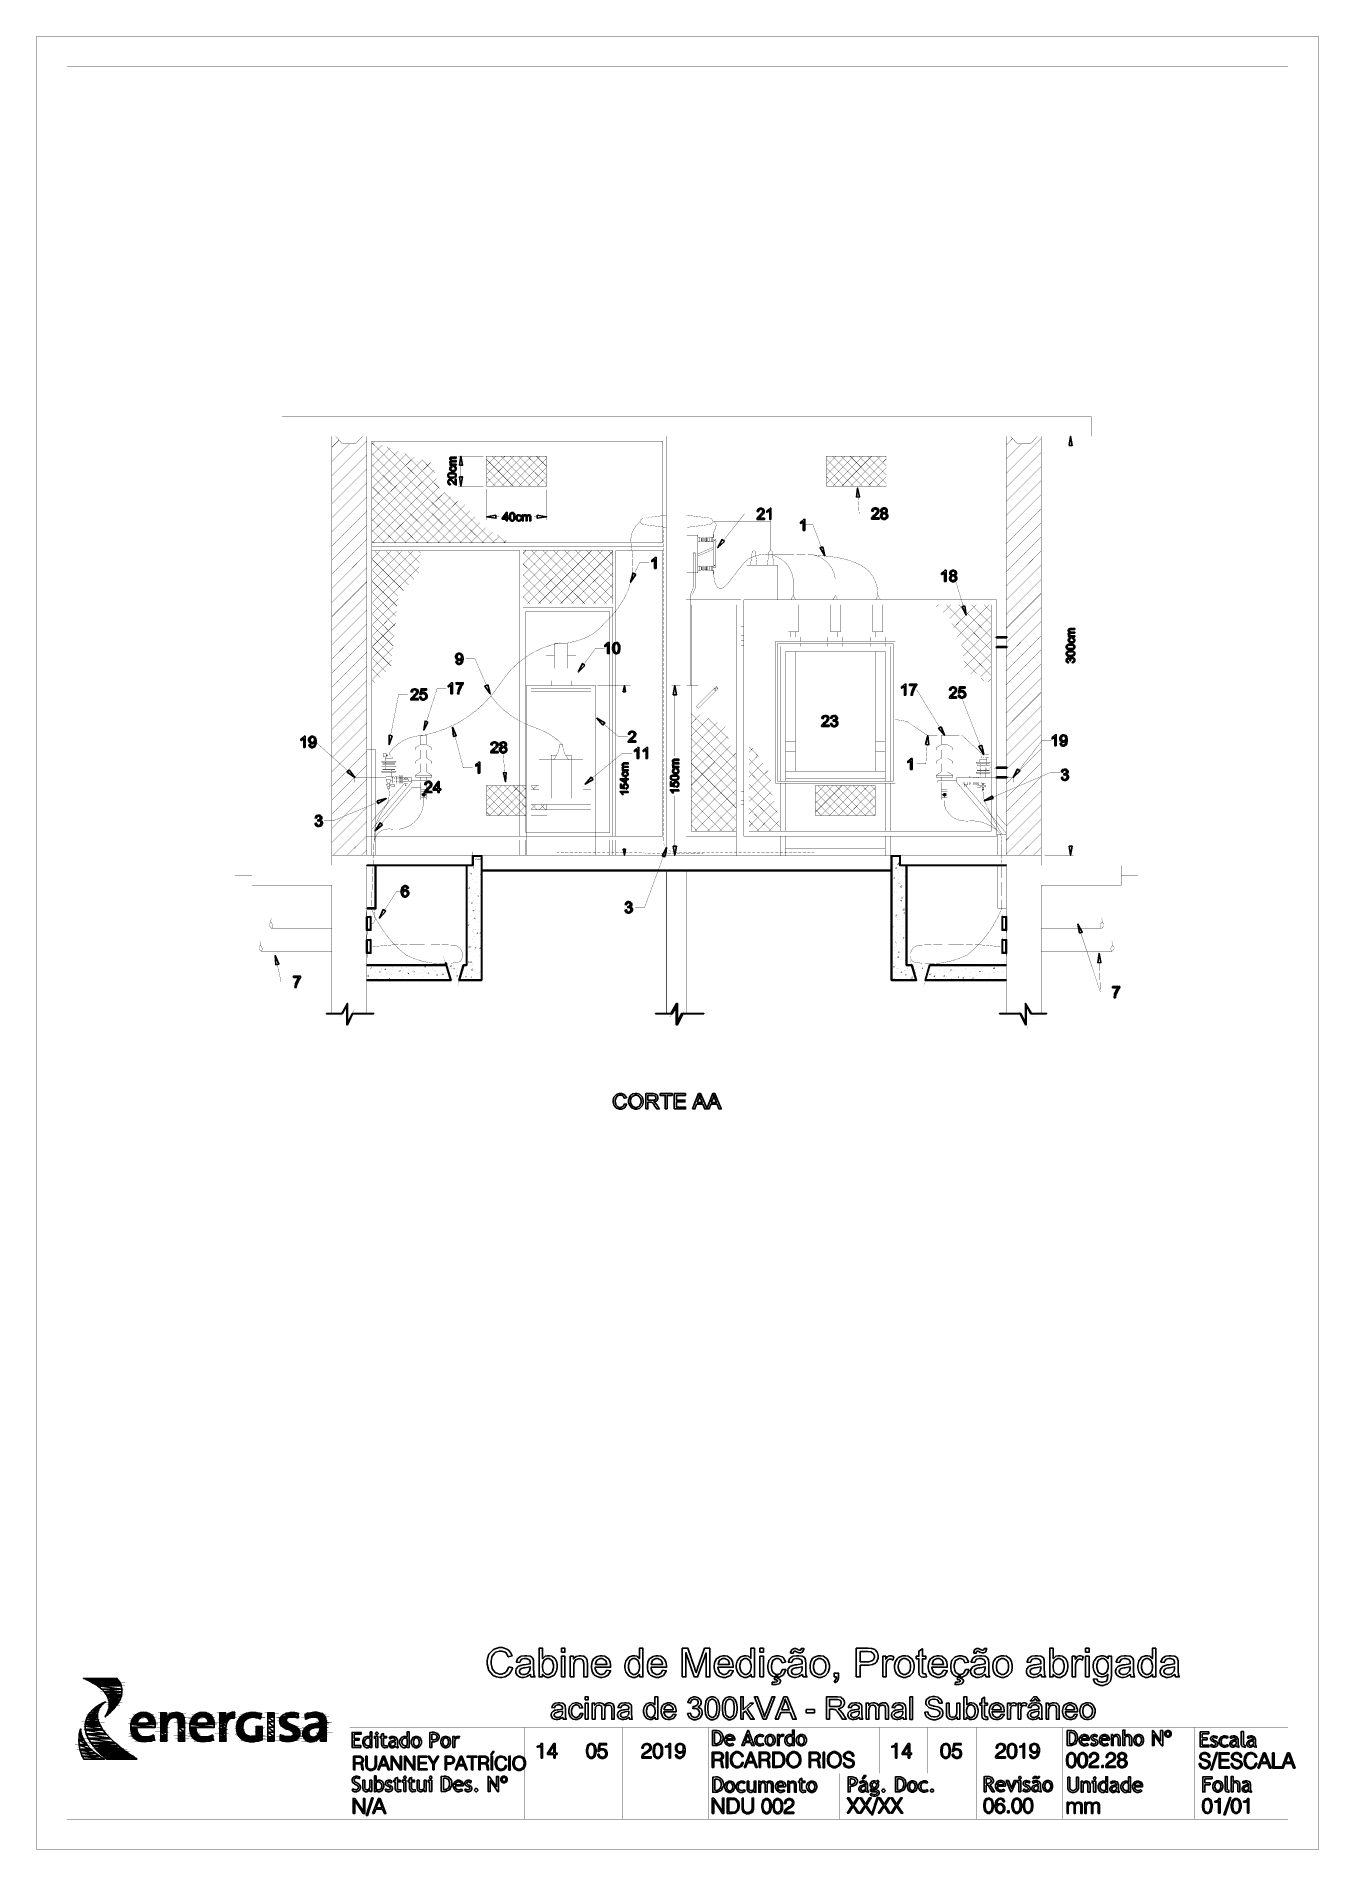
# Model space of a CAD drawing. Extents: x 0 to 210, y 0 to 297.
import ezdxf

# ---------------------------------------------------------------- set-up
doc = ezdxf.new("R2010")
doc.units = 0
doc.header["$MEASUREMENT"] = 0
for name, color, linetype in [('C00-00-00-BLACK', 7, 'Continuous'), ('C00-7E-FF', 150, 'Continuous'), ('C00-A5-DD', 132, 'Continuous'), ('C59-59-59', 251, 'Continuous'), ('CDD-6E-00', 32, 'Continuous'), ('CFF-00-00', 1, 'Continuous'), ('CFF-7E-00', 30, 'Continuous')]:
    doc.layers.add(name, color=color, linetype=linetype)

msp = doc.modelspace()

# ---------------------------------------------------------------- linework, layer by layer
at = {"layer": 'C00-00-00-BLACK', "const_width": 0.04233}
for points in [[(0.04272, -0.38861), (210.36, -0.38861), (210.36, 296.883), (0.04272, 296.883), (0.04272, -0.38861)], [(73.8794, 228.045), (83.7198, 228.045), (83.7198, 223.128), (73.8794, 223.128), (73.8794, 228.045)], [(129.651, 228.045), (139.449, 228.045), (139.449, 223.128), (129.651, 223.128), (129.651, 228.045)], [(99.5811, 217.913), (103.357, 218.379), (99.5811, 217.913)], [(111.329, 214.267), (111.329, 214.289), (111.264, 214.352), (111.244, 214.352), (111.233, 214.352), (111.202, 214.289), (111.202, 214.267), (111.202, 214.257), (111.233, 214.226), (111.244, 214.226), (111.264, 214.226), (111.329, 214.257), (111.329, 214.267)], [(79.8587, 203.882), (79.8587, 212.614), (94.5776, 212.614), (94.5776, 203.882), (79.8587, 203.882)], [(108.106, 212.147), (108.106, 212.19), (107.978, 212.317), (107.936, 212.317), (107.904, 212.317), (107.81, 212.19), (107.81, 212.147), (107.81, 212.116), (107.904, 212.021), (107.936, 212.021), (107.978, 212.021), (108.106, 212.116), (108.106, 212.147)], [(111.329, 210.114), (111.329, 210.136), (111.264, 210.198), (111.244, 210.198), (111.233, 210.198), (111.202, 210.136), (111.202, 210.114), (111.202, 210.104), (111.233, 210.071), (111.244, 210.071), (111.264, 210.071), (111.329, 210.104), (111.329, 210.114)], [(116.546, 204.517), (121.593, 204.517), (121.593, 210.198), (116.546, 210.198), (116.546, 204.517)], [(157.514, 165.775), (116.08, 165.775), (116.08, 204.517), (157.514, 204.517), (157.514, 165.775)], [(156.668, 166.581), (116.928, 166.581), (116.928, 203.713), (156.668, 203.713), (156.668, 166.581)], [(140.933, 197.693), (121.295, 197.693), (121.295, 174.467), (140.933, 174.467), (140.933, 197.693)], [(121.593, 174.763), (121.593, 197.356), (140.594, 197.356), (140.594, 174.763), (121.593, 174.763)], [(157.514, 198.287), (159.213, 198.456), (159.213, 198.287), (157.514, 198.287)], [(157.514, 196.678), (159.213, 196.847), (159.213, 196.678), (157.514, 196.678)], [(157.514, 198.456), (157.514, 198.287), (159.213, 198.456), (157.514, 198.456)], [(157.514, 196.847), (157.514, 196.678), (159.213, 196.847), (157.514, 196.847)], [(111.499, 189.936), (111.16, 189.894), (111.585, 190.318), (111.499, 189.936)], [(111.499, 189.936), (111.16, 189.894), (111.585, 190.318), (111.499, 189.936)], [(111.499, 189.936), (111.456, 189.556), (111.16, 189.894), (111.499, 189.936)], [(111.499, 189.936), (111.456, 189.556), (111.16, 189.894), (111.499, 189.936)], [(111.499, 189.936), (111.882, 189.979), (111.456, 189.556), (111.499, 189.936)], [(111.499, 189.936), (111.882, 189.979), (111.456, 189.556), (111.499, 189.936)], [(63.9974, 180.782), (63.9974, 182.306), (63.1088, 182.306), (63.1088, 180.782), (63.9974, 180.782)], [(148.524, 180.782), (148.524, 182.306), (149.458, 182.306), (149.458, 180.782), (148.524, 180.782)], [(54.2452, 162.639), (55.6867, 162.639), (55.6867, 179.975), (54.2452, 179.975), (54.2452, 162.639)], [(56.9172, 178.832), (57.4668, 178.832), (57.4668, 179.255), (56.9172, 179.255), (56.9172, 178.832)], [(58.4013, 178.493), (57.2562, 178.493), (57.2562, 178.747), (58.4013, 178.747), (58.4013, 178.493)], [(57.4255, 179.129), (57.6792, 179.129), (57.6792, 178.916), (57.4255, 178.916), (57.4255, 179.129)], [(62.2169, 179.891), (64.8892, 179.891), (64.8892, 180.271), (62.2169, 180.271), (62.2169, 179.891)], [(150.347, 179.891), (147.635, 179.891), (147.635, 180.271), (150.347, 180.271), (150.347, 179.891)], [(154.758, 178.321), (155.903, 178.321), (155.903, 178.577), (154.758, 178.577), (154.758, 178.321)], [(155.691, 178.959), (155.48, 178.959), (155.48, 178.747), (155.691, 178.747), (155.691, 178.959)], [(156.245, 178.705), (155.691, 178.705), (155.691, 179.086), (156.245, 179.086), (156.245, 178.705)], [(58.528, 175.609), (58.6976, 175.609), (58.6976, 174.424), (58.528, 174.424), (58.528, 175.609)], [(58.867, 175.609), (59.0367, 175.609), (59.0367, 174.424), (58.867, 174.424), (58.867, 175.609)], [(59.2487, 175.609), (59.4169, 175.609), (59.4169, 174.424), (59.2487, 174.424), (59.2487, 175.609)], [(59.545, 175.652), (59.7133, 175.652), (59.7133, 174.424), (59.545, 174.424), (59.545, 175.652)], [(59.9281, 175.652), (60.0975, 175.652), (60.0975, 174.424), (59.9281, 174.424), (59.9281, 175.652)], [(60.7328, 175.27), (60.5208, 175.27), (60.5208, 175.398), (60.7328, 175.398), (60.7328, 175.27)], [(62.2169, 178.025), (62.2169, 177.644), (64.8892, 177.644), (64.8892, 178.025), (62.2169, 178.025)], [(64.8892, 175.779), (62.2169, 175.779), (62.2169, 175.44), (64.8892, 175.44), (64.8892, 175.779)], [(150.347, 178.025), (150.347, 177.644), (147.635, 177.644), (147.635, 178.025), (150.347, 178.025)], [(147.635, 175.779), (150.347, 175.779), (150.347, 175.44), (147.635, 175.44), (147.635, 175.779)], [(157.514, 176.924), (159.213, 177.093), (159.213, 176.924), (157.514, 176.924)], [(157.514, 175.313), (159.213, 175.482), (159.213, 175.313), (157.514, 175.313)], [(157.514, 177.093), (157.514, 176.924), (159.213, 177.093), (157.514, 177.093)], [(157.514, 175.482), (157.514, 175.313), (159.213, 175.482), (157.514, 175.482)], [(60.9025, 175.102), (60.3511, 175.102), (60.3511, 175.27), (60.9025, 175.27), (60.9025, 175.102)], [(60.3938, 174.763), (60.9438, 174.763), (60.9438, 174.34), (60.3938, 174.34), (60.3938, 174.763)], [(60.5208, 174.34), (60.7741, 174.34), (60.7741, 173.998), (60.5208, 173.998), (60.5208, 174.34)], [(64.6356, 174.89), (64.6356, 174.593), (61.5819, 174.593), (61.5819, 174.89), (64.6356, 174.89)], [(63.7438, 172.558), (63.3621, 172.558), (63.7438, 172.516), (63.7438, 172.558)], [(63.7438, 172.601), (63.3621, 172.601), (63.7438, 172.558), (63.7438, 172.601)], [(63.7438, 172.643), (63.4047, 172.643), (63.7438, 172.601), (63.7438, 172.643)], [(63.7438, 172.643), (63.4047, 172.643), (63.7438, 172.601), (63.7438, 172.643)], [(63.7438, 172.558), (63.4047, 172.558), (63.7438, 172.516), (63.7438, 172.558)], [(63.7438, 172.516), (63.4047, 172.516), (63.7438, 172.474), (63.7438, 172.516)], [(63.7438, 172.686), (63.4047, 172.686), (63.7438, 172.643), (63.7438, 172.686)], [(63.7438, 172.601), (63.4047, 172.601), (63.7438, 172.558), (63.7438, 172.601)], [(63.7438, 172.516), (63.4047, 172.516), (63.7011, 172.474), (63.7438, 172.516)], [(63.7011, 172.686), (63.4047, 172.686), (63.7011, 172.643), (63.7011, 172.686)], [(63.7011, 172.474), (63.4047, 172.474), (63.7011, 172.431), (63.7011, 172.474)], [(63.7011, 172.727), (63.4478, 172.727), (63.7011, 172.686), (63.7011, 172.727)], [(63.6584, 172.727), (63.4478, 172.727), (63.7011, 172.686), (63.6584, 172.727)], [(63.7011, 172.474), (63.4478, 172.474), (63.7011, 172.431), (63.7011, 172.474)], [(63.6584, 172.431), (63.4478, 172.431), (63.6584, 172.39), (63.6584, 172.431)], [(63.3621, 172.558), (63.7438, 172.516), (63.4047, 172.516), (63.3621, 172.558)], [(63.4047, 172.643), (63.7438, 172.601), (63.3621, 172.601), (63.4047, 172.643)], [(63.4047, 172.601), (63.7438, 172.558), (63.3621, 172.558), (63.4047, 172.601)], [(63.6584, 172.77), (63.4891, 172.77), (63.6584, 172.727), (63.6584, 172.77)], [(63.3621, 172.601), (63.7438, 172.558), (63.3621, 172.558), (63.3621, 172.601)], [(63.7438, 172.601), (63.3621, 172.601), (63.7438, 172.601)], [(63.3621, 172.601), (63.7438, 172.601), (63.7854, 172.601), (63.3621, 172.601)], [(63.7438, 172.558), (63.3621, 172.558), (63.4047, 172.558), (63.7438, 172.558)], [(63.3621, 172.558), (63.7438, 172.558), (63.7854, 172.558), (63.3621, 172.558)], [(63.7438, 172.558), (63.3621, 172.558), (63.7438, 172.558)], [(63.3621, 172.558), (63.7438, 172.558), (63.7854, 172.558), (63.3621, 172.558)], [(63.7438, 172.558), (63.7854, 172.558), (63.3621, 172.558), (63.7438, 172.558)], [(63.7438, 172.558), (63.3621, 172.558), (63.7438, 172.558)], [(63.4478, 172.727), (63.7011, 172.686), (63.4047, 172.686), (63.4478, 172.727)], [(63.4478, 172.431), (63.6584, 172.39), (63.4891, 172.39), (63.4478, 172.431)], [(63.7854, 172.601), (63.7854, 172.654), (63.6266, 172.813), (63.5744, 172.813), (63.5317, 172.813), (63.4047, 172.654), (63.4047, 172.601), (63.4047, 172.559), (63.5317, 172.431), (63.5744, 172.431), (63.6266, 172.431), (63.7854, 172.559), (63.7854, 172.601)], [(63.7854, 172.558), (63.7854, 172.612), (63.6266, 172.77), (63.5744, 172.77), (63.5317, 172.77), (63.4047, 172.612), (63.4047, 172.558), (63.4047, 172.516), (63.5317, 172.39), (63.5744, 172.39), (63.6266, 172.39), (63.7854, 172.516), (63.7854, 172.558)], [(63.4047, 172.686), (63.7011, 172.643), (63.4047, 172.643), (63.4047, 172.686)], [(63.4047, 172.686), (63.7438, 172.643), (63.4047, 172.643), (63.4047, 172.686)], [(63.7011, 172.686), (63.4047, 172.686), (63.7011, 172.686)], [(63.4047, 172.686), (63.7011, 172.686), (63.7438, 172.686), (63.4047, 172.686)], [(63.7438, 172.686), (63.7854, 172.686), (63.4047, 172.686), (63.7438, 172.686)], [(63.7438, 172.686), (63.4047, 172.686), (63.7011, 172.686), (63.7438, 172.686)], [(63.4478, 172.686), (63.7011, 172.686), (63.4047, 172.686), (63.4478, 172.686)], [(63.4047, 172.643), (63.7438, 172.601), (63.4047, 172.601), (63.4047, 172.643)], [(63.7438, 172.643), (63.4047, 172.643), (63.7438, 172.643)], [(63.4047, 172.643), (63.7438, 172.643), (63.7854, 172.643), (63.4047, 172.643)], [(63.7438, 172.643), (63.7854, 172.643), (63.4047, 172.643), (63.7438, 172.643)], [(63.7438, 172.643), (63.4047, 172.643), (63.7438, 172.643)], [(63.7438, 172.643), (63.4047, 172.643), (63.7438, 172.643)], [(63.4047, 172.643), (63.7438, 172.643), (63.7854, 172.643), (63.4047, 172.643)], [(63.7438, 172.643), (63.7854, 172.643), (63.4047, 172.643), (63.7438, 172.643)], [(63.7438, 172.643), (63.4047, 172.643), (63.7011, 172.643), (63.7438, 172.643)], [(63.7438, 172.601), (63.4047, 172.601), (63.7438, 172.601)], [(63.4047, 172.601), (63.7438, 172.601), (63.7854, 172.601), (63.4047, 172.601)], [(63.4047, 172.558), (63.7438, 172.516), (63.4047, 172.516), (63.4047, 172.558)], [(63.7438, 172.558), (63.7854, 172.558), (63.4047, 172.558), (63.7438, 172.558)], [(63.7438, 172.558), (63.4047, 172.558), (63.7438, 172.558)], [(63.4047, 172.516), (63.7011, 172.474), (63.4047, 172.474), (63.4047, 172.516)], [(63.4047, 172.516), (63.7438, 172.474), (63.4047, 172.474), (63.4047, 172.516)], [(63.7438, 172.516), (63.4047, 172.516), (63.7438, 172.516)], [(63.4047, 172.516), (63.7438, 172.516), (63.7854, 172.516), (63.4047, 172.516)], [(63.7438, 172.516), (63.4047, 172.516), (63.7438, 172.516)], [(63.4047, 172.516), (63.7438, 172.516), (63.7854, 172.516), (63.4047, 172.516)], [(63.4047, 172.474), (63.7011, 172.431), (63.4047, 172.431), (63.4047, 172.474)], [(63.7011, 172.474), (63.4047, 172.474), (63.7011, 172.474)], [(63.4047, 172.474), (63.7011, 172.474), (63.7438, 172.474), (63.4047, 172.474)], [(63.7011, 172.474), (63.4047, 172.474), (63.7011, 172.474)], [(63.4047, 172.474), (63.7011, 172.474), (63.4478, 172.474), (63.4047, 172.474)], [(63.7438, 172.474), (63.4047, 172.474), (63.7438, 172.474)], [(63.4047, 172.474), (63.7438, 172.474), (63.7854, 172.474), (63.4047, 172.474)], [(63.7011, 172.474), (63.7438, 172.474), (63.4047, 172.474), (63.7011, 172.474)], [(63.7011, 172.474), (63.4047, 172.474), (63.7438, 172.474), (63.7011, 172.474)], [(63.7011, 172.431), (63.4047, 172.431), (63.4478, 172.431), (63.7011, 172.431)], [(63.4047, 172.431), (63.7011, 172.431), (63.7438, 172.431), (63.4047, 172.431)], [(63.4891, 172.77), (63.6584, 172.727), (63.4478, 172.727), (63.4891, 172.77)], [(63.4478, 172.727), (63.7011, 172.686), (63.4478, 172.686), (63.4478, 172.727)], [(63.7011, 172.727), (63.4478, 172.727), (63.7011, 172.727)], [(63.4478, 172.727), (63.7011, 172.727), (63.7438, 172.727), (63.4478, 172.727)], [(63.7011, 172.727), (63.7438, 172.727), (63.4478, 172.727), (63.7011, 172.727)], [(63.7011, 172.727), (63.4478, 172.727), (63.6584, 172.727), (63.7011, 172.727)], [(63.4478, 172.727), (63.6584, 172.727), (63.4891, 172.727), (63.4478, 172.727)], [(63.7011, 172.686), (63.4478, 172.686), (63.7011, 172.686)], [(63.4478, 172.686), (63.7011, 172.686), (63.7438, 172.686), (63.4478, 172.686)], [(63.7011, 172.686), (63.4478, 172.686), (63.7011, 172.686)], [(63.4478, 172.474), (63.7011, 172.431), (63.4478, 172.431), (63.4478, 172.474)], [(63.6584, 172.431), (63.7011, 172.431), (63.4478, 172.431), (63.6584, 172.431)], [(63.6584, 172.431), (63.4478, 172.431), (63.7011, 172.431), (63.6584, 172.431)], [(63.6584, 172.431), (63.4478, 172.431), (63.6584, 172.431)], [(63.4478, 172.431), (63.6584, 172.431), (63.4891, 172.431), (63.4478, 172.431)], [(63.7011, 172.431), (63.7438, 172.431), (63.4478, 172.431), (63.7011, 172.431)], [(63.7011, 172.431), (63.4478, 172.431), (63.7011, 172.431)], [(63.6584, 172.431), (63.7011, 172.431), (63.4478, 172.431), (63.6584, 172.431)], [(63.6584, 172.431), (63.4478, 172.431), (63.7011, 172.431), (63.6584, 172.431)], [(63.5317, 172.77), (63.6157, 172.77), (63.4891, 172.77), (63.5317, 172.77)], [(63.6584, 172.77), (63.4891, 172.77), (63.6584, 172.77)], [(63.4891, 172.77), (63.6584, 172.77), (63.7011, 172.77), (63.4891, 172.77)], [(63.6584, 172.77), (63.7011, 172.77), (63.4891, 172.77), (63.6584, 172.77)], [(63.6584, 172.77), (63.4891, 172.77), (63.6157, 172.77), (63.6584, 172.77)], [(63.5317, 172.727), (63.6157, 172.727), (63.4891, 172.727), (63.5317, 172.727)], [(63.6584, 172.727), (63.4891, 172.727), (63.6584, 172.727)], [(63.4891, 172.727), (63.6584, 172.727), (63.7011, 172.727), (63.4891, 172.727)], [(63.6584, 172.727), (63.7011, 172.727), (63.4891, 172.727), (63.6584, 172.727)], [(63.6584, 172.727), (63.4891, 172.727), (63.6157, 172.727), (63.6584, 172.727)], [(63.4891, 172.727), (63.6584, 172.727), (63.7011, 172.727), (63.4891, 172.727)], [(63.6584, 172.431), (63.4891, 172.431), (63.6584, 172.431)], [(63.4891, 172.431), (63.6584, 172.431), (63.7011, 172.431), (63.4891, 172.431)], [(63.6157, 172.431), (63.6584, 172.431), (63.4891, 172.431), (63.6157, 172.431)], [(63.6157, 172.431), (63.4891, 172.431), (63.6584, 172.431), (63.6157, 172.431)], [(63.6157, 172.431), (63.4891, 172.431), (63.6157, 172.431)], [(63.4891, 172.431), (63.6157, 172.431), (63.5317, 172.431), (63.4891, 172.431)], [(63.5317, 172.431), (63.6157, 172.431), (63.5744, 172.39), (63.5317, 172.431)], [(63.5744, 172.77), (63.5317, 172.77), (63.5744, 172.77), (63.5744, 172.77)], [(63.6157, 172.77), (63.6584, 172.77), (63.5317, 172.77), (63.6157, 172.77)], [(63.6157, 172.77), (63.5317, 172.77), (63.5744, 172.77), (63.6157, 172.77)], [(63.6157, 172.77), (63.5317, 172.77), (63.6157, 172.77)], [(63.5744, 172.727), (63.5317, 172.727), (63.5744, 172.727), (63.5744, 172.727)], [(63.6157, 172.727), (63.6584, 172.727), (63.5317, 172.727), (63.6157, 172.727)], [(63.6157, 172.727), (63.5317, 172.727), (63.5744, 172.727), (63.6157, 172.727)], [(63.6157, 172.727), (63.5317, 172.727), (63.6157, 172.727)], [(63.5744, 172.39), (63.5317, 172.39), (63.5317, 172.431), (63.5744, 172.39)], [(137.626, 169.166), (127.828, 169.166), (127.828, 174.082), (137.626, 174.082), (137.626, 169.166)], [(147.888, 174.89), (147.888, 174.593), (150.985, 174.593), (150.985, 174.89), (147.888, 174.89)], [(149.162, 172.643), (148.82, 172.601), (149.162, 172.601), (149.162, 172.643)], [(149.162, 172.558), (148.82, 172.516), (149.162, 172.516), (149.162, 172.558)], [(149.162, 172.516), (148.82, 172.474), (149.162, 172.474), (149.162, 172.516)], [(149.162, 172.601), (148.82, 172.558), (149.162, 172.558), (149.162, 172.601)], [(149.119, 172.686), (148.82, 172.643), (149.162, 172.643), (149.119, 172.686)], [(149.162, 172.474), (148.863, 172.431), (149.119, 172.431), (149.162, 172.474)], [(149.119, 172.727), (148.863, 172.686), (149.119, 172.686), (149.119, 172.727)], [(149.119, 172.431), (148.905, 172.39), (149.076, 172.39), (149.119, 172.431)], [(148.863, 172.686), (149.119, 172.686), (148.82, 172.643), (148.863, 172.686)], [(148.82, 172.474), (149.162, 172.474), (148.863, 172.431), (148.82, 172.474)], [(148.82, 172.558), (148.82, 172.516), (148.947, 172.39), (148.989, 172.39), (149.043, 172.39), (149.204, 172.516), (149.204, 172.558), (149.204, 172.612), (149.043, 172.77), (148.989, 172.77), (148.947, 172.77), (148.82, 172.612), (148.82, 172.558)], [(148.82, 172.643), (149.162, 172.643), (148.82, 172.643)], [(149.162, 172.643), (148.82, 172.643), (148.863, 172.643), (149.162, 172.643)], [(148.82, 172.643), (148.863, 172.643), (149.162, 172.643), (148.82, 172.643)], [(148.82, 172.643), (149.162, 172.643), (148.82, 172.643)], [(148.82, 172.643), (149.162, 172.643), (148.82, 172.601), (148.82, 172.643)], [(148.82, 172.601), (149.162, 172.601), (148.82, 172.601)], [(149.162, 172.601), (148.82, 172.601), (148.863, 172.601), (149.162, 172.601)], [(148.82, 172.601), (149.162, 172.601), (148.82, 172.558), (148.82, 172.601)], [(148.82, 172.558), (149.162, 172.558), (148.82, 172.558)], [(149.162, 172.558), (148.82, 172.558), (148.863, 172.558), (149.162, 172.558)], [(148.82, 172.558), (148.863, 172.558), (149.162, 172.558), (148.82, 172.558)], [(148.82, 172.558), (149.162, 172.558), (148.82, 172.558)], [(148.82, 172.558), (149.162, 172.558), (148.82, 172.516), (148.82, 172.558)], [(148.82, 172.516), (149.162, 172.516), (148.82, 172.516)], [(149.162, 172.516), (148.82, 172.516), (148.863, 172.516), (149.162, 172.516)], [(148.82, 172.516), (149.162, 172.516), (148.82, 172.474), (148.82, 172.516)], [(148.82, 172.474), (149.162, 172.474), (148.82, 172.474)], [(149.162, 172.474), (148.82, 172.474), (148.863, 172.474), (149.162, 172.474)], [(148.82, 172.474), (148.863, 172.474), (149.162, 172.474), (148.82, 172.474)], [(148.82, 172.474), (149.162, 172.474), (148.82, 172.474)], [(148.905, 172.727), (149.119, 172.727), (148.863, 172.686), (148.905, 172.727)], [(148.863, 172.686), (149.119, 172.686), (148.863, 172.686)], [(149.119, 172.686), (148.863, 172.686), (148.905, 172.686), (149.119, 172.686)], [(148.863, 172.686), (148.905, 172.686), (149.119, 172.686), (148.863, 172.686)], [(148.863, 172.686), (149.119, 172.686), (148.863, 172.686)], [(148.863, 172.431), (149.119, 172.431), (148.863, 172.431)], [(149.119, 172.431), (148.863, 172.431), (148.905, 172.431), (149.119, 172.431)], [(148.863, 172.431), (148.905, 172.431), (149.119, 172.431), (148.863, 172.431)], [(148.863, 172.431), (149.119, 172.431), (148.863, 172.431)], [(148.905, 172.431), (149.119, 172.431), (148.863, 172.431), (148.905, 172.431)], [(148.947, 172.727), (149.035, 172.727), (148.905, 172.727), (148.947, 172.727)], [(149.035, 172.727), (148.905, 172.727), (149.076, 172.727), (149.035, 172.727)], [(148.905, 172.727), (149.076, 172.727), (148.905, 172.727)], [(149.076, 172.727), (148.905, 172.727), (148.947, 172.727), (149.076, 172.727)], [(148.905, 172.727), (149.076, 172.727), (148.905, 172.727)], [(149.076, 172.727), (148.905, 172.727), (149.119, 172.727), (149.076, 172.727)], [(148.905, 172.431), (148.947, 172.431), (149.119, 172.431), (148.905, 172.431)], [(148.905, 172.431), (149.119, 172.431), (148.905, 172.39), (148.905, 172.431)], [(148.947, 172.727), (149.035, 172.727), (148.947, 172.727)], [(149.035, 172.727), (148.947, 172.727), (148.989, 172.727), (149.035, 172.727)], [(148.947, 172.727), (148.989, 172.727), (149.035, 172.727), (148.947, 172.727)], [(148.947, 172.727), (149.035, 172.727), (148.989, 172.727), (148.947, 172.727)], [(148.989, 172.727), (149.035, 172.727), (149.076, 172.727), (148.989, 172.727)], [(152.765, 174.593), (152.215, 174.593), (152.215, 174.167), (152.765, 174.167), (152.765, 174.593)], [(152.596, 174.167), (152.342, 174.167), (152.342, 173.828), (152.596, 173.828), (152.596, 174.167)], [(155.394, 173.363), (155.394, 173.395), (155.299, 173.489), (155.268, 173.489), (155.246, 173.489), (155.184, 173.395), (155.184, 173.363), (155.184, 173.342), (155.246, 173.279), (155.268, 173.279), (155.299, 173.279), (155.394, 173.342), (155.394, 173.363)], [(63.6584, 172.39), (63.4891, 172.39), (63.6584, 172.39)], [(63.4891, 172.39), (63.6584, 172.39), (63.7011, 172.39), (63.4891, 172.39)], [(63.6157, 172.39), (63.6584, 172.39), (63.4891, 172.39), (63.6157, 172.39)], [(63.6157, 172.39), (63.4891, 172.39), (63.6584, 172.39), (63.6157, 172.39)], [(63.6157, 172.39), (63.4891, 172.39), (63.6157, 172.39)], [(63.4891, 172.39), (63.6157, 172.39), (63.5317, 172.39), (63.4891, 172.39)], [(63.5744, 172.39), (63.6157, 172.39), (63.5317, 172.39), (63.5744, 172.39)], [(63.5317, 172.39), (63.5744, 172.39), (63.6157, 172.39), (63.5317, 172.39)], [(63.5744, 172.39), (63.6157, 172.39), (63.5317, 172.39), (63.5744, 172.39)], [(63.5744, 172.39), (63.5317, 172.39), (63.6157, 172.39), (63.5744, 172.39)], [(148.905, 172.39), (149.076, 172.39), (148.905, 172.39)], [(149.076, 172.39), (148.905, 172.39), (148.947, 172.39), (149.076, 172.39)], [(148.905, 172.39), (149.076, 172.39), (148.947, 172.39), (148.905, 172.39)], [(149.076, 172.39), (148.947, 172.39), (149.035, 172.39), (149.076, 172.39)], [(148.947, 172.39), (149.035, 172.39), (148.947, 172.39)], [(149.035, 172.39), (148.947, 172.39), (148.989, 172.39), (149.035, 172.39)], [(148.989, 172.39), (149.035, 172.39), (148.947, 172.39), (148.989, 172.39)], [(149.035, 172.39), (148.989, 172.39), (149.035, 172.39), (149.035, 172.39)], [(148.989, 172.39), (149.035, 172.39), (149.035, 172.39), (148.989, 172.39)], [(54.2452, 160.944), (71.6333, 161.028), (71.6333, 160.944), (54.2452, 160.944)], [(54.2452, 161.028), (54.2452, 160.944), (71.6333, 161.028), (54.2452, 161.028)], [(55.7294, 160.985), (55.6024, 160.985), (55.7294, 153.863), (55.7294, 160.985)], [(55.6024, 160.985), (55.7294, 153.863), (55.6024, 153.99), (55.6024, 160.985)], [(70.6575, 160.985), (70.5721, 160.985), (70.6575, 144.624), (70.6575, 160.985)], [(70.5721, 160.985), (70.6575, 144.624), (70.5721, 144.624), (70.5721, 160.985)], [(71.676, 162.471), (73.0747, 162.555), (73.0747, 162.471), (71.676, 162.471)], [(71.5906, 162.555), (71.676, 162.471), (73.0747, 162.555), (71.5906, 162.555)], [(71.676, 160.985), (71.5906, 162.555), (71.676, 162.471), (71.676, 160.985)], [(71.5906, 160.985), (71.676, 160.985), (71.5906, 162.555), (71.5906, 160.985)], [(73.1174, 162.512), (73.0331, 162.512), (73.1174, 142.165), (73.1174, 162.512)], [(73.0331, 162.512), (73.1174, 142.165), (73.0331, 142.165), (73.0331, 162.512)], [(141.653, 162.471), (141.737, 162.555), (140.295, 162.471), (141.653, 162.471)], [(140.338, 162.512), (140.252, 162.512), (140.338, 142.165), (140.338, 162.512)], [(140.252, 162.512), (140.338, 142.165), (140.252, 142.165), (140.252, 162.512)], [(141.737, 162.555), (140.295, 162.471), (140.295, 162.555), (141.737, 162.555)], [(141.737, 160.985), (141.653, 162.471), (141.737, 162.555), (141.737, 160.985)], [(141.653, 160.985), (141.737, 160.985), (141.653, 162.471), (141.653, 160.985)], [(159.129, 160.944), (159.129, 161.028), (141.695, 160.944), (159.129, 160.944)], [(159.129, 161.028), (141.695, 160.944), (141.695, 161.028), (159.129, 161.028)], [(142.798, 160.985), (142.714, 160.985), (142.798, 144.624), (142.798, 160.985)], [(142.714, 160.985), (142.798, 144.624), (142.714, 144.624), (142.714, 160.985)], [(73.0747, 160.096), (103.357, 160.182), (103.357, 160.096), (73.0747, 160.096)], [(103.357, 160.096), (103.357, 160.182), (73.0747, 160.096), (103.357, 160.096)], [(73.0747, 160.182), (73.0747, 160.096), (103.357, 160.182), (73.0747, 160.182)], [(103.357, 160.182), (73.0747, 160.096), (73.0747, 160.182), (103.357, 160.182)], [(103.441, 160.096), (106.664, 160.182), (106.664, 160.096), (103.441, 160.096)], [(106.664, 160.096), (106.664, 160.182), (103.441, 160.096), (106.664, 160.096)], [(103.441, 160.182), (103.441, 160.096), (106.664, 160.182), (103.441, 160.182)], [(106.664, 160.182), (103.441, 160.096), (103.441, 160.182), (106.664, 160.182)], [(140.295, 160.096), (140.295, 160.182), (106.707, 160.096), (140.295, 160.096)], [(140.295, 160.182), (106.707, 160.096), (106.707, 160.182), (140.295, 160.182)], [(55.7294, 153.863), (55.6024, 153.99), (54.3292, 153.863), (55.7294, 153.863)], [(54.8375, 152.466), (54.9219, 152.55), (54.2879, 152.466), (54.8375, 152.466)], [(54.9219, 152.55), (54.2879, 152.466), (54.2025, 152.55), (54.9219, 152.55)], [(54.2879, 152.466), (54.2025, 152.55), (54.2879, 150.432), (54.2879, 152.466)], [(54.2025, 152.55), (54.2879, 150.432), (54.2025, 150.347), (54.2025, 152.55)], [(55.6024, 153.99), (54.3292, 153.863), (54.3292, 153.99), (55.6024, 153.99)], [(54.9219, 150.347), (54.8375, 152.466), (54.9219, 152.55), (54.9219, 150.347)], [(54.8375, 150.432), (54.9219, 150.347), (54.8375, 152.466), (54.8375, 150.432)], [(158.534, 152.466), (159.17, 152.55), (159.083, 152.466), (158.534, 152.466)], [(158.448, 152.55), (158.534, 152.466), (159.17, 152.55), (158.448, 152.55)], [(158.534, 150.432), (158.448, 152.55), (158.534, 152.466), (158.534, 150.432)], [(158.448, 150.347), (158.534, 150.432), (158.448, 152.55), (158.448, 150.347)], [(159.17, 152.55), (159.083, 152.466), (159.17, 150.347), (159.17, 152.55)], [(159.083, 152.466), (159.17, 150.347), (159.083, 150.432), (159.083, 152.466)], [(54.2025, 150.347), (54.8375, 150.432), (54.9219, 150.347), (54.2025, 150.347)], [(54.8375, 148.693), (54.9219, 148.778), (54.2879, 148.693), (54.8375, 148.693)], [(54.2879, 150.432), (54.2025, 150.347), (54.8375, 150.432), (54.2879, 150.432)], [(54.9219, 148.778), (54.2879, 148.693), (54.2025, 148.778), (54.9219, 148.778)], [(54.2879, 148.693), (54.2025, 148.778), (54.2879, 146.659), (54.2879, 148.693)], [(54.2025, 148.778), (54.2879, 146.659), (54.2025, 146.574), (54.2025, 148.778)], [(54.9219, 146.574), (54.8375, 148.693), (54.9219, 148.778), (54.9219, 146.574)], [(54.8375, 146.659), (54.9219, 146.574), (54.8375, 148.693), (54.8375, 146.659)], [(159.17, 150.347), (159.083, 150.432), (158.448, 150.347), (159.17, 150.347)], [(158.534, 148.693), (159.17, 148.778), (159.083, 148.693), (158.534, 148.693)], [(159.083, 150.432), (158.448, 150.347), (158.534, 150.432), (159.083, 150.432)], [(158.448, 148.778), (158.534, 148.693), (159.17, 148.778), (158.448, 148.778)], [(158.534, 146.659), (158.448, 148.778), (158.534, 148.693), (158.534, 146.659)], [(158.448, 146.574), (158.534, 146.659), (158.448, 148.778), (158.448, 146.574)], [(159.17, 148.778), (159.083, 148.693), (159.17, 146.574), (159.17, 148.778)], [(159.083, 148.693), (159.17, 146.574), (159.083, 146.659), (159.083, 148.693)], [(54.2025, 146.574), (54.8375, 146.659), (54.9219, 146.574), (54.2025, 146.574)], [(54.2879, 146.659), (54.2025, 146.574), (54.8375, 146.659), (54.2879, 146.659)], [(67.9429, 142.208), (68.0695, 142.124), (67.1382, 144.963), (67.9429, 142.208)], [(159.17, 146.574), (159.083, 146.659), (158.448, 146.574), (159.17, 146.574)], [(159.083, 146.659), (158.448, 146.574), (158.534, 146.659), (159.083, 146.659)], [(54.2452, 144.581), (67.3075, 144.666), (67.3075, 144.581), (54.2452, 144.581)], [(54.2452, 144.666), (54.2452, 144.581), (67.3075, 144.666), (54.2452, 144.666)], [(68.0695, 142.124), (67.1382, 144.963), (67.2222, 145.005), (68.0695, 142.124)], [(70.1492, 144.624), (70.0648, 144.624), (69.427, 142.208), (70.1492, 144.624)], [(70.0648, 144.624), (69.427, 142.208), (69.3416, 142.124), (70.0648, 144.624)], [(70.1065, 144.581), (70.6148, 144.666), (70.6148, 144.581), (70.1065, 144.581)], [(70.1065, 144.666), (70.1065, 144.581), (70.6148, 144.666), (70.1065, 144.666)], [(143.648, 144.581), (143.648, 144.666), (142.756, 144.581), (143.648, 144.581)], [(143.648, 144.666), (142.756, 144.581), (142.756, 144.666), (143.648, 144.666)], [(143.605, 144.624), (144.41, 142.124), (144.282, 142.208), (143.605, 144.624)], [(143.69, 144.624), (143.605, 144.624), (144.41, 142.124), (143.69, 144.624)], [(145.894, 142.208), (146.531, 144.624), (146.616, 144.624), (145.894, 142.208)], [(145.809, 142.124), (145.894, 142.208), (146.531, 144.624), (145.809, 142.124)], [(159.129, 144.581), (159.129, 144.666), (146.574, 144.581), (159.129, 144.581)], [(159.129, 144.666), (146.574, 144.581), (146.574, 144.666), (159.129, 144.666)], [(54.2452, 142.124), (67.9429, 142.208), (68.0695, 142.124), (54.2452, 142.124)], [(54.2452, 142.208), (54.2452, 142.124), (67.9429, 142.208), (54.2452, 142.208)], [(69.427, 142.208), (69.3416, 142.124), (73.0747, 142.208), (69.427, 142.208)], [(69.3416, 142.124), (73.0747, 142.208), (73.0747, 142.124), (69.3416, 142.124)], [(144.41, 142.124), (144.282, 142.208), (140.295, 142.124), (144.41, 142.124)], [(144.282, 142.208), (140.295, 142.124), (140.295, 142.208), (144.282, 142.208)], [(159.129, 142.208), (145.809, 142.124), (145.894, 142.208), (159.129, 142.208)], [(159.129, 142.124), (159.129, 142.208), (145.809, 142.124), (159.129, 142.124)], [(50.1731, 136.654), (51.0618, 138.351), (50.9778, 138.012), (50.1731, 136.654)], [(50.1304, 136.697), (50.1731, 136.654), (51.0618, 138.351), (50.1304, 136.697)], [(50.9778, 134.874), (51.0618, 134.831), (51.8693, 136.697), (50.9778, 134.874)], [(51.0618, 138.351), (50.9778, 138.012), (51.0618, 134.831), (51.0618, 138.351)], [(50.9778, 138.012), (51.0618, 134.831), (50.9778, 134.831), (50.9778, 138.012)], [(104.163, 136.654), (105.053, 138.351), (104.968, 138.012), (104.163, 136.654)], [(104.333, 136.654), (105.222, 138.351), (105.137, 138.012), (104.333, 136.654)], [(104.122, 136.697), (104.163, 136.654), (105.053, 138.351), (104.122, 136.697)], [(104.291, 136.697), (104.333, 136.654), (105.222, 138.351), (104.291, 136.697)], [(104.968, 134.874), (105.011, 134.831), (105.859, 136.697), (104.968, 134.874)], [(105.053, 138.351), (104.968, 138.012), (105.053, 134.831), (105.053, 138.351)], [(104.968, 138.012), (105.053, 134.831), (104.968, 134.831), (104.968, 138.012)], [(105.137, 134.874), (105.222, 134.831), (106.029, 136.697), (105.137, 134.874)], [(105.222, 138.351), (105.137, 138.012), (105.222, 134.831), (105.222, 138.351)], [(105.137, 138.012), (105.222, 134.831), (105.137, 134.831), (105.137, 138.012)], [(162.308, 134.831), (162.393, 134.874), (161.417, 136.654), (162.308, 134.831)], [(163.155, 136.654), (163.24, 136.697), (162.393, 138.012), (163.155, 136.654)], [(163.24, 136.697), (162.393, 138.012), (162.308, 138.351), (163.24, 136.697)], [(162.393, 138.012), (162.308, 138.351), (162.393, 134.831), (162.393, 138.012)], [(162.308, 138.351), (162.393, 134.831), (162.308, 134.831), (162.308, 138.351)], [(47.6278, 136.654), (50.1304, 136.697), (50.1731, 136.654), (47.6278, 136.654)], [(47.6278, 136.697), (47.6278, 136.654), (50.1304, 136.697), (47.6278, 136.697)], [(51.0618, 134.831), (51.8693, 136.697), (51.9105, 136.654), (51.0618, 134.831)], [(51.8693, 136.697), (51.9105, 136.654), (55.3462, 136.697), (51.8693, 136.697)], [(51.9105, 136.654), (55.3462, 136.697), (55.3462, 136.654), (51.9105, 136.654)], [(101.618, 136.654), (104.122, 136.697), (104.163, 136.654), (101.618, 136.654)], [(101.618, 136.697), (101.618, 136.654), (104.122, 136.697), (101.618, 136.697)], [(101.787, 136.654), (104.291, 136.697), (104.333, 136.654), (101.787, 136.654)], [(101.787, 136.697), (101.787, 136.654), (104.291, 136.697), (101.787, 136.697)], [(105.011, 134.831), (105.859, 136.697), (105.902, 136.654), (105.011, 134.831)], [(105.222, 134.831), (106.029, 136.697), (106.072, 136.654), (105.222, 134.831)], [(105.859, 136.697), (105.902, 136.654), (109.336, 136.697), (105.859, 136.697)], [(105.902, 136.654), (109.336, 136.697), (109.336, 136.654), (105.902, 136.654)], [(106.029, 136.697), (106.072, 136.654), (109.506, 136.697), (106.029, 136.697)], [(106.072, 136.654), (109.506, 136.697), (109.506, 136.654), (106.072, 136.654)], [(161.417, 136.654), (161.502, 136.697), (158.025, 136.654), (161.417, 136.654)], [(161.502, 136.697), (158.025, 136.654), (158.025, 136.697), (161.502, 136.697)], [(162.393, 134.874), (161.417, 136.654), (161.502, 136.697), (162.393, 134.874)], [(165.743, 136.697), (163.155, 136.654), (163.24, 136.697), (165.743, 136.697)], [(165.743, 136.654), (165.743, 136.697), (163.155, 136.654), (165.743, 136.654)]]:
    msp.add_lwpolyline(points, close=True, dxfattribs=at)
for points in [[(173.038, 234.614), (40.3324, 234.614)], [(49.1546, 231.309), (40.3324, 231.309), (40.3324, 234.614)], [(173.038, 231.309), (173.038, 234.614)], [(48.5193, 160.985), (48.5193, 231.309)], [(48.5193, 229.529), (49.7071, 230.714)], [(48.5193, 224.864), (54.2452, 230.587)], [(48.5193, 227.197), (51.4036, 230.078)], [(50.2571, 230.078), (49.1546, 231.309)], [(50.2571, 230.078), (52.3766, 230.078), (53.5231, 231.309)], [(53.5231, 231.309), (159.848, 231.309)], [(54.2452, 162.639), (54.2452, 231.309)], [(55.0499, 162.639), (55.0499, 230.502)], [(55.0499, 230.502), (102.804, 230.502), (102.804, 213.844), (70.9538, 213.844), (55.0499, 213.844)], [(55.0499, 229.952), (55.4757, 230.375)], [(71.549, 213.887), (55.0499, 230.291)], [(55.0499, 228.171), (56.7877, 229.868)], [(55.0499, 226.348), (58.1021, 229.402)], [(73.3294, 213.887), (57.5525, 229.572)], [(103.441, 162.639), (103.441, 231.309)], [(106.707, 162.639), (106.707, 231.309)], [(159.129, 162.639), (159.129, 231.309)], [(159.129, 229.909), (160.187, 230.967)], [(159.129, 225.247), (164.853, 230.967)], [(159.129, 227.579), (161.629, 230.078)], [(163.113, 230.078), (160.951, 230.078), (159.848, 231.309)], [(163.113, 230.078), (164.217, 231.309)], [(164.217, 231.309), (173.038, 231.309)], [(164.853, 160.985), (164.853, 231.309)], [(48.5193, 222.575), (54.2452, 228.298)], [(48.5193, 220.286), (54.2452, 225.968)], [(55.0499, 224.568), (59.4169, 228.891)], [(69.7234, 213.887), (55.0499, 228.51)], [(55.0499, 222.745), (60.7328, 228.425)], [(55.0499, 221.01), (62.0476, 227.959)], [(55.0499, 219.186), (63.3621, 227.452)], [(55.0499, 217.405), (64.6769, 226.984)], [(67.9429, 213.887), (55.0499, 226.73)], [(66.2037, 222.745), (60.4365, 228.552)], [(65.4389, 225.29), (63.2781, 227.493)], [(73.8794, 227.959), (73.9648, 228.045)], [(73.8794, 226.518), (75.4063, 228.045)], [(73.8794, 225.078), (76.8904, 228.045)], [(73.8794, 223.636), (78.3332, 228.045)], [(78.2906, 223.128), (73.8794, 227.536)], [(76.8477, 223.128), (73.8794, 226.095)], [(79.732, 223.128), (74.8136, 228.045)], [(74.8563, 223.128), (79.7747, 228.045)], [(81.1749, 223.128), (76.255, 228.045)], [(76.2977, 223.128), (81.2161, 228.045)], [(82.6163, 223.128), (77.6979, 228.045)], [(77.7392, 223.128), (82.659, 228.045)], [(83.7198, 223.509), (79.1393, 228.045)], [(79.182, 223.128), (83.7198, 227.663)], [(83.7198, 224.948), (80.5822, 228.045)], [(80.6235, 223.128), (83.7198, 226.222)], [(83.7198, 226.391), (82.0663, 228.045)], [(83.7198, 227.832), (83.5078, 228.045)], [(129.651, 227.918), (129.778, 228.045)], [(129.651, 226.475), (131.22, 228.045)], [(129.651, 225.036), (132.662, 228.045)], [(129.651, 223.594), (134.104, 228.045)], [(134.061, 223.128), (129.651, 227.579)], [(132.62, 223.128), (129.651, 226.136)], [(135.547, 223.128), (130.627, 228.045)], [(130.67, 223.128), (135.588, 228.045)], [(136.988, 223.128), (132.07, 228.045)], [(132.111, 223.128), (137.031, 228.045)], [(138.429, 223.128), (133.511, 228.045)], [(133.554, 223.128), (138.472, 228.045)], [(139.449, 223.552), (134.954, 228.045)], [(134.995, 223.128), (139.449, 227.622)], [(139.449, 224.991), (136.396, 228.045)], [(136.438, 223.128), (139.449, 226.179)], [(139.449, 226.434), (137.837, 228.045)], [(139.449, 227.875), (139.28, 228.045)], [(159.129, 222.957), (164.853, 228.68)], [(159.129, 220.668), (164.853, 226.348)], [(48.5193, 217.956), (54.2452, 223.679)], [(55.0499, 215.624), (65.3122, 225.799)], [(66.1197, 213.887), (55.0499, 224.907)], [(64.3393, 213.887), (55.0499, 223.128)], [(55.1339, 213.887), (65.6967, 224.441)], [(56.9172, 213.887), (66.1197, 223.044)], [(75.3636, 223.128), (73.8794, 224.652)], [(73.9221, 223.128), (73.8794, 223.17)], [(82.1076, 223.128), (83.7198, 224.78)], [(83.5505, 223.128), (83.7198, 223.34)], [(131.178, 223.128), (129.651, 224.695)], [(129.735, 223.128), (129.651, 223.256)], [(137.88, 223.128), (139.449, 224.695)], [(139.364, 223.128), (139.449, 223.256)], [(159.129, 218.336), (164.853, 224.059)], [(48.5193, 215.667), (54.2452, 221.39)], [(62.556, 213.887), (55.0499, 221.347)], [(58.6976, 213.887), (66.923, 222.068)], [(60.5208, 213.887), (68.0695, 221.433)], [(62.3013, 213.887), (69.2573, 220.795)], [(64.1269, 213.887), (70.3612, 220.117)], [(75.1526, 213.887), (66.923, 222.11)], [(159.129, 216.049), (164.853, 221.771)], [(48.5193, 213.337), (54.2452, 219.058)], [(60.7328, 213.887), (55.0499, 219.567)], [(58.9523, 213.887), (55.0499, 217.744)], [(65.9074, 213.887), (71.1648, 219.144)], [(67.7305, 213.887), (72.015, 218.167)], [(69.511, 213.887), (72.8211, 217.194)], [(99.6237, 217.871), (99.5303, 217.871), (99.2533, 217.729), (99.0822, 217.438), (99.0727, 217.363)], [(99.6237, 217.871), (99.5303, 217.871), (99.2533, 217.729), (99.0822, 217.438), (99.0727, 217.363)], [(99.0727, 217.405), (99.0822, 217.332), (99.2533, 217.041), (99.5303, 216.898), (99.6237, 216.898)], [(99.0727, 217.405), (99.0822, 217.332), (99.2533, 217.041), (99.5303, 216.898), (99.6237, 216.898)], [(106.707, 218.379), (110.482, 217.913)], [(106.707, 218.379), (110.482, 217.913)], [(111.033, 217.363), (111.022, 217.438), (110.852, 217.729), (110.574, 217.871), (110.482, 217.871)], [(111.033, 217.363), (111.022, 217.438), (110.852, 217.729), (110.574, 217.871), (110.482, 217.871)], [(110.482, 216.898), (110.574, 216.898), (110.852, 217.041), (111.022, 217.332), (111.033, 217.405)], [(110.482, 216.898), (110.574, 216.898), (110.852, 217.041), (111.022, 217.332), (111.033, 217.405)], [(159.129, 213.717), (164.853, 219.44)], [(159.129, 211.428), (164.853, 217.151)], [(48.5193, 211.048), (54.2452, 216.768)], [(48.5193, 208.714), (54.2452, 214.437)], [(57.1292, 213.887), (55.0499, 215.963)], [(55.3462, 213.887), (55.0499, 214.183)], [(71.2943, 213.887), (73.7528, 216.345)], [(73.1174, 213.887), (74.8979, 215.624)], [(74.8979, 213.887), (76.0017, 214.948)], [(76.9331, 213.887), (75.6627, 215.158)], [(76.7211, 213.887), (77.1052, 214.267)], [(103.357, 216.386), (99.5811, 216.852)], [(103.357, 216.386), (99.5811, 216.852)], [(102.888, 216.472), (102.888, 216.217)], [(102.888, 215.963), (102.888, 215.455)], [(102.888, 215.202), (102.888, 214.691)], [(102.888, 214.437), (102.888, 213.929)], [(102.931, 216.217), (102.931, 215.624)], [(102.931, 215.371), (102.931, 214.905)], [(102.931, 214.649), (102.931, 214.14)], [(106.707, 216.386), (110.482, 216.852)], [(106.707, 216.386), (110.482, 216.852)], [(106.707, 215.117), (106.707, 208.928)], [(107.556, 215.117), (106.707, 215.117)], [(108.529, 215.117), (107.556, 215.117)], [(108.87, 214.733), (108.487, 214.733)], [(108.529, 215.117), (108.529, 213.674)], [(108.87, 214.733), (108.997, 214.649)], [(108.87, 214.733), (108.87, 214.013)], [(108.87, 214.013), (108.997, 214.098)], [(109.124, 214.649), (109.124, 214.649), (109.092, 214.691), (109.083, 214.691), (109.083, 214.691), (109.04, 214.691), (109.04, 214.691), (109.029, 214.691), (108.997, 214.649), (108.997, 214.649)], [(108.997, 214.395), (108.997, 214.649)], [(108.997, 214.098), (108.997, 214.395)], [(108.997, 214.098), (108.997, 214.098), (109.029, 214.056), (109.04, 214.056), (109.04, 214.056), (109.083, 214.056), (109.083, 214.056), (109.092, 214.056), (109.124, 214.098), (109.124, 214.098)], [(109.083, 214.395), (109.083, 214.649)], [(109.083, 214.606), (109.092, 214.596), (109.198, 214.596), (109.209, 214.606)], [(109.083, 214.098), (109.083, 214.395)], [(109.209, 214.098), (109.198, 214.109), (109.092, 214.109), (109.083, 214.098)], [(109.336, 214.649), (109.336, 214.649), (109.303, 214.691), (109.294, 214.691), (109.294, 214.691), (109.252, 214.691), (109.252, 214.691), (109.241, 214.691), (109.209, 214.649), (109.209, 214.649)], [(109.209, 214.395), (109.209, 214.649)], [(109.209, 214.098), (109.209, 214.395)], [(109.209, 214.098), (109.209, 214.098), (109.241, 214.056), (109.252, 214.056), (109.252, 214.056), (109.294, 214.056), (109.294, 214.056), (109.303, 214.056), (109.336, 214.098), (109.336, 214.098)], [(109.294, 214.395), (109.294, 214.649)], [(109.294, 214.098), (109.294, 214.395)], [(109.336, 214.606), (109.346, 214.596), (109.452, 214.596), (109.463, 214.606)], [(109.463, 214.098), (109.452, 214.109), (109.346, 214.109), (109.336, 214.098)], [(109.548, 214.649), (109.548, 214.649), (109.516, 214.691), (109.506, 214.691), (109.506, 214.691), (109.463, 214.691), (109.463, 214.691), (109.452, 214.691), (109.422, 214.649), (109.422, 214.649)], [(109.422, 214.395), (109.422, 214.649)], [(109.422, 214.098), (109.422, 214.395)], [(109.422, 214.098), (109.422, 214.098), (109.452, 214.056), (109.463, 214.056), (109.463, 214.056), (109.506, 214.056), (109.506, 214.056), (109.516, 214.056), (109.548, 214.098), (109.548, 214.098)], [(109.548, 214.395), (109.548, 214.649)], [(109.548, 214.606), (109.558, 214.596), (109.664, 214.596), (109.675, 214.606)], [(109.548, 214.098), (109.548, 214.395)], [(109.675, 214.098), (109.664, 214.109), (109.558, 214.109), (109.548, 214.098)], [(109.633, 214.395), (109.633, 214.649)], [(109.633, 214.098), (109.633, 214.395)], [(109.802, 214.649), (109.802, 214.649), (109.769, 214.691), (109.759, 214.691), (109.759, 214.691), (109.718, 214.691), (109.718, 214.691), (109.707, 214.691), (109.675, 214.649), (109.675, 214.649)], [(109.675, 214.098), (109.675, 214.098), (109.707, 214.056), (109.718, 214.056), (109.718, 214.056), (109.759, 214.056), (109.759, 214.056), (109.769, 214.056), (109.802, 214.098), (109.802, 214.098)], [(109.759, 214.395), (109.759, 214.649)], [(109.759, 214.606), (109.769, 214.596), (109.875, 214.596), (109.886, 214.606)], [(109.759, 214.098), (109.759, 214.395)], [(109.886, 214.098), (109.875, 214.109), (109.769, 214.109), (109.759, 214.098)], [(110.014, 214.649), (110.014, 214.649), (109.981, 214.691), (109.971, 214.691), (109.971, 214.691), (109.929, 214.691), (109.929, 214.691), (109.918, 214.691), (109.886, 214.649), (109.886, 214.649)], [(109.886, 214.395), (109.886, 214.649)], [(109.886, 214.098), (109.886, 214.395)], [(109.886, 214.098), (109.886, 214.098), (109.918, 214.056), (109.929, 214.056), (109.929, 214.056), (109.971, 214.056), (109.971, 214.056), (109.981, 214.056), (110.014, 214.098), (110.014, 214.098)], [(109.971, 214.395), (109.971, 214.649)], [(109.971, 214.606), (109.981, 214.596), (110.087, 214.596), (110.098, 214.606)], [(109.971, 214.098), (109.971, 214.395)], [(110.098, 214.098), (110.087, 214.109), (109.981, 214.109), (109.971, 214.098)], [(110.098, 214.395), (110.098, 214.649)], [(110.098, 214.098), (110.098, 214.395)], [(110.098, 214.098), (110.098, 214.098), (110.13, 214.056), (110.141, 214.056), (110.141, 214.056), (110.182, 214.056), (110.182, 214.056), (110.192, 214.056), (110.225, 214.098), (110.225, 214.098)], [(110.228, 214.649), (110.228, 214.649), (110.195, 214.691), (110.185, 214.691), (110.185, 214.691), (110.144, 214.691), (110.144, 214.691), (110.133, 214.691), (110.101, 214.649), (110.101, 214.649)], [(110.185, 214.395), (110.185, 214.649)], [(110.185, 214.098), (110.185, 214.395)], [(110.228, 214.606), (110.237, 214.596), (110.344, 214.596), (110.355, 214.606)], [(110.355, 214.098), (110.344, 214.109), (110.237, 214.109), (110.228, 214.098)], [(110.44, 214.649), (110.44, 214.649), (110.407, 214.691), (110.398, 214.691), (110.398, 214.691), (110.355, 214.691), (110.355, 214.691), (110.344, 214.691), (110.313, 214.649), (110.313, 214.649)], [(110.313, 214.395), (110.313, 214.649)], [(110.313, 214.098), (110.313, 214.395)], [(110.313, 214.098), (110.313, 214.098), (110.344, 214.056), (110.355, 214.056), (110.355, 214.056), (110.398, 214.056), (110.398, 214.056), (110.407, 214.056), (110.44, 214.098), (110.44, 214.098)], [(110.44, 214.649), (110.482, 214.733)], [(110.44, 214.395), (110.44, 214.649)], [(110.44, 214.098), (110.44, 214.395)], [(110.44, 214.098), (110.482, 214.013)], [(110.821, 214.733), (110.482, 214.733)], [(110.482, 214.733), (110.482, 214.013)], [(110.821, 214.733), (110.821, 214.013)], [(111.033, 214.733), (110.821, 214.733)], [(110.821, 214.733), (110.863, 214.733)], [(110.821, 214.098), (110.863, 214.098)], [(111.033, 214.056), (110.821, 214.056)], [(111.075, 214.691), (110.906, 214.691)], [(110.906, 214.649), (110.906, 214.14)], [(110.906, 214.649), (110.947, 214.649)], [(110.906, 214.14), (111.033, 214.14)], [(110.906, 214.14), (110.947, 214.14)], [(111.033, 215.287), (111.033, 214.776)], [(111.033, 214.776), (111.075, 214.776)], [(111.033, 214.479), (111.075, 214.479)], [(111.033, 214.479), (111.456, 214.479)], [(111.033, 214.479), (111.033, 213.378)], [(111.075, 215.287), (111.117, 215.287)], [(111.075, 215.287), (111.117, 215.287)], [(111.075, 215.287), (111.117, 215.287)], [(111.075, 214.691), (111.117, 214.691)], [(111.075, 214.479), (111.075, 213.378)], [(111.117, 215.287), (111.117, 214.691)], [(111.244, 214.267), (111.286, 214.267)], [(111.413, 214.479), (111.413, 213.378)], [(111.456, 214.479), (111.499, 214.479)], [(111.499, 214.479), (111.499, 213.378)], [(111.499, 214.14), (111.54, 214.14)], [(111.54, 214.056), (111.499, 214.056)], [(111.54, 214.14), (111.54, 214.056)], [(159.129, 209.098), (164.853, 214.818)], [(48.5193, 206.383), (54.2452, 212.147)], [(55.0499, 213.209), (102.888, 213.209)], [(55.0499, 212.614), (79.3517, 212.614), (79.3517, 165.775)], [(55.1339, 211.218), (56.3644, 212.487)], [(55.1339, 209.436), (58.1875, 212.487)], [(55.1339, 207.614), (59.9708, 212.487)], [(55.1339, 205.832), (61.794, 212.487)], [(55.1339, 204.052), (63.0661, 211.937)], [(60.2671, 206.001), (55.1339, 211.132)], [(61.1131, 206.936), (55.5597, 212.487)], [(62.0049, 207.867), (57.3828, 212.487)], [(62.7271, 208.928), (59.1633, 212.487)], [(62.8964, 210.537), (60.9865, 212.487)], [(63.0661, 212.19), (62.7697, 212.487)], [(79.8587, 212.106), (80.3698, 212.614)], [(79.8587, 210.326), (82.1503, 212.614)], [(79.8587, 208.503), (83.9308, 212.614)], [(79.8587, 206.722), (85.7567, 212.614)], [(79.8587, 204.902), (87.5372, 212.614)], [(88.2153, 203.882), (79.8587, 212.233)], [(80.5822, 203.882), (89.3604, 212.614)], [(89.9982, 203.882), (81.2588, 212.614)], [(82.4039, 203.882), (91.1408, 212.614)], [(91.8214, 203.882), (83.0848, 212.614)], [(84.1858, 203.882), (92.9238, 212.614)], [(93.6018, 203.882), (84.8653, 212.614)], [(86.0104, 203.882), (94.5776, 212.444)], [(94.5776, 204.687), (86.6454, 212.614)], [(94.5776, 206.51), (88.4686, 212.614)], [(94.5776, 208.291), (90.2518, 212.614)], [(94.5776, 210.114), (92.075, 212.614)], [(94.5776, 211.894), (93.8555, 212.614)], [(102.804, 165.775), (102.804, 212.614), (95.086, 212.614), (95.086, 165.775)], [(102.888, 213.717), (102.888, 213.209)], [(102.888, 212.955), (102.888, 212.444)], [(102.888, 212.19), (102.888, 211.683)], [(102.888, 211.428), (102.888, 210.963)], [(102.931, 213.887), (102.931, 213.378)], [(102.931, 213.125), (102.931, 212.614)], [(102.931, 212.403), (102.931, 211.894)], [(102.931, 211.641), (102.931, 211.132)], [(107.81, 212.147), (107.81, 206.51)], [(108.106, 212.147), (108.106, 206.425)], [(108.87, 214.013), (108.487, 214.013)], [(108.529, 213.674), (108.529, 210.537)], [(109.124, 212.276), (108.529, 212.021)], [(109.124, 211.937), (108.529, 211.683)], [(111.033, 213.125), (109.124, 212.276)], [(111.033, 212.783), (109.124, 211.937)], [(110.821, 214.013), (110.482, 214.013)], [(111.033, 213.464), (111.033, 209.817)], [(111.075, 213.464), (111.075, 209.817)], [(111.413, 213.464), (111.413, 209.817)], [(111.499, 213.464), (111.499, 209.817)], [(117.181, 210.198), (117.438, 212.276)], [(117.181, 210.198), (117.438, 212.276)], [(117.734, 212.572), (117.68, 212.572), (117.522, 212.488), (117.438, 212.33), (117.438, 212.276)], [(117.734, 212.572), (117.68, 212.572), (117.522, 212.488), (117.438, 212.33), (117.438, 212.276)], [(118.03, 212.276), (118.019, 212.319), (117.804, 212.572), (117.734, 212.572)], [(118.03, 212.276), (118.019, 212.319), (117.804, 212.572), (117.734, 212.572)], [(118.243, 210.198), (117.988, 212.276)], [(118.243, 210.198), (117.988, 212.276)], [(119.939, 210.198), (120.192, 212.276)], [(119.939, 210.198), (120.192, 212.276)], [(120.492, 212.572), (120.438, 212.572), (120.278, 212.488), (120.192, 212.33), (120.192, 212.276)], [(120.492, 212.572), (120.438, 212.572), (120.278, 212.488), (120.192, 212.33), (120.192, 212.276)], [(120.831, 212.276), (120.819, 212.319), (120.604, 212.572), (120.534, 212.572)], [(120.831, 212.276), (120.819, 212.319), (120.604, 212.572), (120.534, 212.572)], [(120.999, 210.198), (120.745, 212.276)], [(120.999, 210.198), (120.745, 212.276)], [(159.129, 206.766), (164.853, 212.529)], [(48.5193, 204.094), (54.2452, 209.817)], [(55.1339, 202.228), (62.8551, 209.944)], [(59.3757, 205.07), (55.1339, 209.352)], [(86.4348, 203.882), (79.8587, 210.41)], [(84.6116, 203.882), (79.8587, 208.63)], [(87.7919, 203.882), (94.5776, 210.622)], [(89.5724, 203.882), (94.5776, 208.843)], [(102.888, 210.706), (102.888, 210.198)], [(102.888, 209.944), (102.888, 209.436)], [(102.888, 209.182), (102.888, 208.672)], [(102.888, 208.46), (102.888, 207.952)], [(102.931, 210.879), (102.931, 210.367)], [(102.931, 210.114), (102.931, 209.648)], [(102.931, 209.394), (102.931, 208.886)], [(102.931, 208.63), (102.931, 208.121)], [(107.64, 208.928), (106.707, 208.928)], [(108.529, 208.928), (107.64, 208.928)], [(108.87, 209.309), (108.487, 209.309)], [(108.529, 210.537), (108.529, 208.928)], [(108.87, 210.029), (108.529, 210.029)], [(108.87, 210.029), (108.997, 209.944)], [(108.87, 210.029), (108.87, 209.309)], [(108.87, 209.309), (108.997, 209.394)], [(109.124, 209.944), (109.124, 209.944), (109.092, 209.987), (109.083, 209.987), (109.083, 209.987), (109.04, 209.987), (109.04, 209.987), (109.029, 209.987), (108.997, 209.944), (108.997, 209.944)], [(108.997, 209.69), (108.997, 209.944)], [(108.997, 209.394), (108.997, 209.69)], [(108.997, 209.394), (108.997, 209.394), (109.029, 209.352), (109.04, 209.352), (109.04, 209.352), (109.083, 209.352), (109.083, 209.352), (109.092, 209.352), (109.124, 209.394), (109.124, 209.394)], [(109.083, 209.69), (109.083, 209.944)], [(109.083, 209.901), (109.092, 209.892), (109.198, 209.892), (109.209, 209.901)], [(109.083, 209.394), (109.083, 209.69)], [(109.209, 209.436), (109.198, 209.447), (109.092, 209.447), (109.083, 209.436)], [(109.336, 209.944), (109.336, 209.944), (109.303, 209.987), (109.294, 209.987), (109.294, 209.987), (109.252, 209.987), (109.252, 209.987), (109.241, 209.987), (109.209, 209.944), (109.209, 209.944)], [(109.209, 209.69), (109.209, 209.944)], [(109.209, 209.394), (109.209, 209.69)], [(109.209, 209.394), (109.209, 209.394), (109.241, 209.352), (109.252, 209.352), (109.252, 209.352), (109.294, 209.352), (109.294, 209.352), (109.303, 209.352), (109.336, 209.394), (109.336, 209.394)], [(109.294, 209.69), (109.294, 209.944)], [(109.294, 209.394), (109.294, 209.69)], [(109.336, 209.901), (109.346, 209.892), (109.452, 209.892), (109.463, 209.901)], [(109.463, 209.436), (109.452, 209.447), (109.346, 209.447), (109.336, 209.436)], [(109.548, 209.944), (109.548, 209.944), (109.516, 209.987), (109.506, 209.987), (109.506, 209.987), (109.463, 209.987), (109.463, 209.987), (109.452, 209.987), (109.422, 209.944), (109.422, 209.944)], [(109.422, 209.69), (109.422, 209.944)], [(109.422, 209.394), (109.422, 209.69)], [(109.422, 209.394), (109.422, 209.394), (109.452, 209.352), (109.463, 209.352), (109.463, 209.352), (109.506, 209.352), (109.506, 209.352), (109.516, 209.352), (109.548, 209.394), (109.548, 209.394)], [(109.548, 209.69), (109.548, 209.944)], [(109.548, 209.901), (109.558, 209.892), (109.664, 209.892), (109.675, 209.901)], [(109.548, 209.394), (109.548, 209.69)], [(109.675, 209.436), (109.664, 209.447), (109.558, 209.447), (109.548, 209.436)], [(109.633, 209.69), (109.633, 209.944)], [(109.633, 209.394), (109.633, 209.69)], [(109.802, 209.944), (109.802, 209.944), (109.769, 209.987), (109.759, 209.987), (109.759, 209.987), (109.718, 209.987), (109.718, 209.987), (109.707, 209.987), (109.675, 209.944), (109.675, 209.944)], [(109.675, 209.394), (109.675, 209.394), (109.707, 209.352), (109.718, 209.352), (109.718, 209.352), (109.759, 209.352), (109.759, 209.352), (109.769, 209.352), (109.802, 209.394), (109.802, 209.394)], [(109.759, 209.69), (109.759, 209.944)], [(109.759, 209.901), (109.769, 209.892), (109.875, 209.892), (109.886, 209.901)], [(109.759, 209.394), (109.759, 209.69)], [(109.886, 209.436), (109.875, 209.447), (109.769, 209.447), (109.759, 209.436)], [(110.014, 209.944), (110.014, 209.944), (109.981, 209.987), (109.971, 209.987), (109.971, 209.987), (109.929, 209.987), (109.929, 209.987), (109.918, 209.987), (109.886, 209.944), (109.886, 209.944)], [(109.886, 209.69), (109.886, 209.944)], [(109.886, 209.394), (109.886, 209.69)], [(109.886, 209.394), (109.886, 209.394), (109.918, 209.352), (109.929, 209.352), (109.929, 209.352), (109.971, 209.352), (109.971, 209.352), (109.981, 209.352), (110.014, 209.394), (110.014, 209.394)], [(109.971, 209.69), (109.971, 209.944)], [(109.971, 209.901), (109.981, 209.892), (110.087, 209.892), (110.098, 209.901)], [(109.971, 209.394), (109.971, 209.69)], [(110.098, 209.436), (110.087, 209.447), (109.981, 209.447), (109.971, 209.436)], [(110.098, 209.69), (110.098, 209.944)], [(110.098, 209.394), (110.098, 209.69)], [(110.098, 209.394), (110.098, 209.394), (110.13, 209.352), (110.141, 209.352), (110.141, 209.352), (110.182, 209.352), (110.182, 209.352), (110.192, 209.352), (110.225, 209.394), (110.225, 209.394)], [(110.228, 209.944), (110.228, 209.944), (110.195, 209.987), (110.185, 209.987), (110.185, 209.987), (110.144, 209.987), (110.144, 209.987), (110.133, 209.987), (110.101, 209.944), (110.101, 209.944)], [(110.185, 209.69), (110.185, 209.944)], [(110.185, 209.394), (110.185, 209.69)], [(110.228, 209.901), (110.237, 209.892), (110.344, 209.892), (110.355, 209.901)], [(110.355, 209.436), (110.344, 209.447), (110.237, 209.447), (110.228, 209.436)], [(110.44, 209.944), (110.44, 209.944), (110.407, 209.987), (110.398, 209.987), (110.398, 209.987), (110.355, 209.987), (110.355, 209.987), (110.344, 209.987), (110.313, 209.944), (110.313, 209.944)], [(110.313, 209.69), (110.313, 209.944)], [(110.313, 209.394), (110.313, 209.69)], [(110.313, 209.394), (110.313, 209.394), (110.344, 209.352), (110.355, 209.352), (110.355, 209.352), (110.398, 209.352), (110.398, 209.352), (110.407, 209.352), (110.44, 209.394), (110.44, 209.394)], [(110.44, 209.944), (110.482, 210.029)], [(110.44, 209.69), (110.44, 209.944)], [(110.44, 209.394), (110.44, 209.69)], [(110.44, 209.394), (110.482, 209.309)], [(110.821, 210.029), (110.482, 210.029)], [(110.482, 210.029), (110.482, 209.309)], [(110.821, 209.309), (110.482, 209.309)], [(110.821, 210.029), (110.821, 209.309)], [(111.033, 209.987), (110.821, 209.987)], [(110.821, 209.944), (110.863, 209.944)], [(111.033, 209.309), (110.821, 209.309)], [(110.821, 209.309), (110.863, 209.309)], [(110.906, 209.901), (111.033, 209.901)], [(110.906, 209.86), (110.947, 209.86)], [(110.906, 209.394), (110.906, 209.86)], [(110.906, 209.394), (110.947, 209.394)], [(111.075, 209.352), (110.906, 209.352)], [(111.033, 209.817), (111.075, 209.817)], [(111.033, 209.817), (111.499, 209.817)], [(111.033, 209.267), (111.075, 209.267)], [(111.033, 208.756), (111.033, 209.267)], [(111.075, 209.309), (111.117, 209.309)], [(111.075, 208.756), (111.117, 208.756)], [(111.075, 208.756), (111.117, 208.756)], [(111.075, 208.714), (111.117, 208.714)], [(111.117, 208.756), (111.117, 209.309)], [(111.244, 210.114), (111.286, 210.114)], [(111.499, 209.944), (111.54, 209.944)], [(111.54, 209.901), (111.499, 209.901)], [(111.54, 209.944), (111.54, 209.901)], [(159.129, 204.475), (164.853, 210.198)], [(48.5193, 201.763), (54.2452, 207.486)], [(48.5193, 199.475), (54.2452, 205.198)], [(59.206, 203.459), (55.1339, 207.529)], [(59.0367, 201.805), (55.1339, 205.748)], [(82.8312, 203.882), (79.8587, 206.852)], [(91.3956, 203.882), (94.5776, 207.063)], [(93.1788, 203.882), (94.5776, 205.239)], [(102.888, 207.698), (102.888, 207.19)], [(102.888, 206.936), (102.888, 206.425)], [(102.888, 206.171), (102.888, 205.705)], [(102.888, 205.452), (102.888, 204.943)], [(102.931, 207.867), (102.931, 207.359)], [(102.931, 207.148), (102.931, 206.637)], [(102.931, 206.383), (102.931, 205.875)], [(102.931, 205.621), (102.931, 205.113)], [(107.344, 205.452), (107.81, 206.51)], [(107.344, 205.452), (107.344, 190.445)], [(107.64, 205.366), (108.106, 206.425)], [(107.64, 205.366), (107.64, 190.445)], [(123.799, 204.517), (123.84, 204.56), (124.084, 205.092), (124.095, 205.155)], [(124.265, 205.155), (124.095, 205.155)], [(124.265, 205.155), (124.285, 205.092), (124.531, 204.56), (124.564, 204.517)], [(130.712, 204.517), (130.754, 204.56), (130.998, 205.092), (131.009, 205.155)], [(131.178, 205.155), (131.009, 205.155)], [(131.178, 205.155), (131.188, 205.092), (131.443, 204.56), (131.475, 204.517)], [(137.71, 204.517), (137.752, 204.56), (137.995, 205.092), (138.006, 205.155)], [(138.176, 205.155), (137.964, 205.155)], [(138.176, 205.155), (138.186, 205.092), (138.441, 204.56), (138.472, 204.517)], [(159.129, 202.144), (164.853, 207.867)], [(159.129, 199.856), (164.853, 205.578)], [(48.5193, 197.144), (54.2452, 202.867)], [(55.1339, 200.448), (59.333, 204.644)], [(58.867, 200.194), (55.1339, 203.925)], [(55.1339, 198.625), (59.1206, 202.653)], [(81.0052, 203.882), (79.8587, 205.029)], [(94.5776, 165.775), (94.5776, 203.248), (79.8587, 203.248), (79.8587, 165.775)], [(94.0675, 166.371), (94.0675, 202.61), (80.3271, 202.61), (80.3271, 166.371), (94.0675, 166.371), (94.1091, 166.371)], [(102.888, 204.687), (102.888, 204.178)], [(102.888, 203.925), (102.888, 203.416)], [(102.888, 203.206), (102.888, 202.697)], [(102.888, 202.441), (102.888, 201.932)], [(102.931, 204.859), (102.931, 204.391)], [(102.931, 204.137), (102.931, 203.629)], [(102.931, 203.375), (102.931, 202.867)], [(102.931, 202.61), (102.931, 202.102)], [(106.579, 204.517), (115.612, 204.517), (115.612, 162.512)], [(107.429, 203.713), (114.808, 203.713), (114.808, 162.512)], [(114.808, 166.581), (107.429, 166.581), (107.429, 203.713)], [(125.029, 203.713), (125.029, 199.263), (123.376, 199.263), (123.376, 203.713)], [(131.943, 203.713), (131.943, 199.263), (130.286, 199.263), (130.286, 203.713)], [(138.895, 203.713), (138.895, 199.263), (137.241, 199.263), (137.241, 203.713)], [(147.635, 203.375), (147.974, 203.713)], [(148.736, 202.398), (150.05, 203.713)], [(156.668, 196.252), (149.246, 203.713)], [(149.838, 201.425), (152.13, 203.713)], [(150.432, 199.898), (154.207, 203.713)], [(151.069, 198.456), (156.329, 203.713)], [(156.668, 198.328), (151.324, 203.713)], [(156.668, 200.448), (153.403, 203.713)], [(156.668, 202.525), (155.48, 203.713)], [(159.129, 197.525), (164.853, 203.248)], [(48.5193, 194.813), (54.2452, 200.575)], [(58.6976, 198.541), (55.1339, 202.144)], [(55.1339, 196.847), (58.9523, 200.66)], [(58.5706, 196.933), (55.1339, 200.364)], [(102.888, 201.679), (102.888, 201.17)], [(102.888, 200.916), (102.888, 200.448)], [(102.888, 200.194), (102.888, 199.686)], [(102.888, 199.432), (102.888, 198.924)], [(102.931, 201.891), (102.931, 201.382)], [(102.931, 201.129), (102.931, 200.618)], [(102.931, 200.364), (102.931, 199.856)], [(102.931, 199.602), (102.931, 199.136)], [(115.612, 200.152), (116.08, 200.152)], [(115.612, 199.347), (116.08, 199.347)], [(123.799, 198.414), (123.799, 199.263)], [(124.605, 198.414), (124.605, 199.263)], [(130.712, 198.414), (130.712, 199.263)], [(131.516, 198.414), (131.516, 199.263)], [(137.667, 198.414), (137.667, 199.263)], [(138.472, 198.414), (138.472, 199.263)], [(156.668, 194.175), (150.177, 200.66)], [(151.747, 197.06), (156.668, 201.975)], [(152.087, 195.32), (156.668, 199.898)], [(159.129, 195.194), (164.853, 200.959)], [(48.5193, 192.521), (54.2452, 198.245)], [(55.1339, 195.024), (58.7403, 198.625)], [(58.4013, 195.279), (55.1339, 198.541)], [(58.2291, 193.667), (55.1339, 196.763)], [(55.1339, 193.244), (58.528, 196.635)], [(85.0346, 193.286), (85.0346, 197.397)], [(85.0346, 197.397), (87.1569, 197.397)], [(87.1569, 193.286), (87.1569, 197.397)], [(102.888, 198.67), (102.888, 198.159)], [(102.888, 197.948), (102.888, 197.44)], [(102.888, 197.186), (102.888, 196.678)], [(102.888, 196.421), (102.888, 195.913)], [(102.931, 198.883), (102.931, 198.372)], [(102.931, 198.118), (102.931, 197.609)], [(102.931, 197.356), (102.931, 196.847)], [(102.931, 196.635), (102.931, 196.125)], [(115.612, 198.67), (116.08, 198.67)], [(115.612, 197.906), (116.08, 197.906)], [(115.612, 197.06), (116.08, 197.06)], [(140.126, 174.763), (140.126, 196.89), (122.102, 196.89), (122.102, 174.763)], [(122.949, 197.693), (122.949, 198.414), (125.41, 198.414), (125.41, 197.693)], [(122.949, 196.89), (122.949, 197.356)], [(125.41, 196.89), (125.41, 197.356)], [(129.862, 197.693), (129.862, 198.414), (132.323, 198.414), (132.323, 197.693)], [(129.862, 196.89), (129.862, 197.356)], [(132.323, 196.89), (132.323, 197.356)], [(136.861, 197.693), (136.861, 198.414), (139.321, 198.414), (139.321, 197.693)], [(136.861, 196.89), (136.861, 197.356)], [(139.321, 196.89), (139.321, 197.356)], [(156.668, 192.098), (151.788, 197.017)], [(152.215, 193.371), (156.668, 197.822)], [(159.129, 192.905), (164.853, 198.625)], [(159.129, 190.574), (164.853, 196.295)], [(48.5193, 190.19), (54.2452, 195.913)], [(48.5193, 187.903), (54.2452, 193.625)], [(57.3828, 192.694), (55.1339, 194.94)], [(55.1339, 191.463), (58.3173, 194.644)], [(85.0346, 195.363), (83.6344, 195.363), (83.6344, 191.251), (88.5553, 191.251), (88.5553, 195.363), (87.1569, 195.363)], [(102.888, 195.659), (102.888, 195.194)], [(102.888, 194.94), (102.888, 194.429)], [(102.888, 194.175), (102.888, 193.667)], [(102.888, 193.413), (102.888, 192.905)], [(102.931, 195.872), (102.931, 195.363)], [(102.931, 195.109), (102.931, 194.601)], [(102.931, 194.345), (102.931, 193.879)], [(102.931, 193.625), (102.931, 193.117)], [(139.28, 174.763), (139.28, 196.04), (122.907, 196.04), (122.907, 174.763)], [(124.564, 194.429), (122.907, 194.429)], [(124.564, 196.04), (124.564, 176.416)], [(137.667, 176.416), (137.667, 196.04)], [(139.28, 194.429), (137.667, 194.429)], [(154.292, 192.395), (152.215, 194.472)], [(153.315, 192.395), (156.668, 195.743)], [(154.887, 191.886), (156.668, 193.667)], [(159.129, 188.283), (164.853, 194.006)], [(48.5193, 185.571), (54.2452, 191.294)], [(56.4487, 191.802), (55.1339, 193.16)], [(55.517, 190.955), (55.1339, 191.378)], [(81.1749, 162.639), (81.1749, 190.445), (80.3698, 190.445), (80.3698, 162.639)], [(81.1749, 190.445), (91.0138, 190.445)], [(82.4893, 190.445), (82.4893, 189.471)], [(84.4846, 190.445), (84.4846, 191.251)], [(87.7492, 190.445), (87.7492, 191.251)], [(89.6994, 190.445), (89.6994, 189.471)], [(91.8214, 162.639), (91.8214, 190.445), (91.0138, 190.445), (91.0138, 162.639)], [(102.888, 192.694), (102.888, 192.183)], [(102.888, 191.929), (102.888, 191.42)], [(102.888, 191.167), (102.888, 190.658)], [(102.888, 190.402), (102.888, 189.936)], [(102.931, 192.863), (102.931, 192.352)], [(102.931, 192.098), (102.931, 191.59)], [(102.931, 191.378), (102.931, 190.871)], [(102.931, 190.616), (102.931, 190.106)], [(106.707, 186.716), (108.614, 186.716), (108.614, 190.445), (106.707, 190.445), (106.707, 186.716), (106.748, 186.716)], [(108.614, 186.716), (108.275, 187.012), (111.585, 190.318), (111.882, 189.979), (108.614, 186.716), (108.572, 186.716)], [(155.48, 191.21), (154.971, 191.717)], [(156.115, 191.04), (156.668, 191.59)], [(159.129, 185.952), (164.853, 191.674)], [(48.5193, 183.241), (54.2452, 189.005)], [(81.1749, 189.936), (91.0138, 189.936)], [(81.1749, 189.471), (91.0138, 189.471)], [(81.1749, 187.817), (91.0138, 187.817)], [(102.888, 189.683), (102.888, 189.174)], [(102.888, 188.921), (102.888, 188.409)], [(102.888, 188.156), (102.888, 187.647)], [(102.888, 187.436), (102.888, 186.928)], [(102.931, 189.852), (102.931, 189.344)], [(102.931, 189.09), (102.931, 188.625)], [(102.931, 188.367), (102.931, 187.86)], [(102.931, 187.606), (102.931, 187.097)], [(159.129, 183.621), (164.853, 189.344)], [(48.5193, 180.952), (54.2452, 186.674)], [(48.5193, 178.62), (54.2452, 184.34)], [(102.888, 186.674), (102.888, 186.163)], [(102.888, 185.91), (102.888, 185.401)], [(102.888, 185.148), (102.888, 184.682)], [(102.888, 184.426), (102.888, 183.917)], [(102.931, 186.844), (102.931, 186.333)], [(102.931, 186.121), (102.931, 185.613)], [(102.931, 185.359), (102.931, 184.851)], [(102.931, 184.597), (102.931, 184.087)], [(107.429, 186.206), (107.429, 186.249)], [(114.808, 178.493), (107.429, 185.867)], [(107.429, 184.171), (108.87, 185.655)], [(107.429, 182.179), (110.313, 185.062)], [(107.429, 180.144), (111.712, 184.426)], [(113.621, 181.671), (110.228, 185.062)], [(159.129, 181.332), (164.853, 187.055)], [(159.129, 179.002), (164.853, 184.725)], [(48.5193, 176.331), (54.2452, 182.051)], [(102.888, 183.664), (102.888, 183.155)], [(102.888, 182.902), (102.888, 182.39)], [(102.888, 182.179), (102.888, 181.671)], [(102.888, 181.417), (102.888, 180.909)], [(102.931, 183.833), (102.931, 183.367)], [(102.931, 183.112), (102.931, 182.605)], [(102.931, 182.348), (102.931, 181.84)], [(102.931, 181.587), (102.931, 181.078)], [(114.808, 176.459), (107.429, 183.833)], [(107.429, 178.11), (113.027, 183.705)], [(107.429, 176.075), (113.492, 182.137)], [(114.808, 174.467), (107.429, 181.798)], [(159.129, 176.713), (164.853, 182.436)], [(48.5193, 173.998), (54.2452, 179.721)], [(57.3401, 178.067), (57.3401, 178.493)], [(57.6792, 179.129), (57.7219, 179.213)], [(57.6792, 178.916), (57.7219, 178.832)], [(57.7219, 179.213), (57.7219, 179.339), (58.0182, 179.339), (58.0182, 179.129)], [(58.0182, 178.747), (57.7219, 178.747), (57.7219, 178.832)], [(58.0182, 179.129), (58.1021, 178.747)], [(58.3173, 178.067), (58.3173, 178.493)], [(62.2169, 180.271), (63.1088, 180.782)], [(62.2169, 178.025), (63.1088, 178.577)], [(63.1088, 179.891), (63.1088, 178.577), (63.9974, 178.577), (63.9974, 179.891)], [(63.9974, 180.782), (64.8892, 180.271)], [(63.9974, 178.577), (64.8892, 178.025)], [(85.3736, 179.043), (84.4846, 179.043), (84.4846, 171.963), (87.7492, 171.963), (87.7492, 179.043), (86.8151, 179.043)], [(84.8653, 178.279), (85.0237, 178.451), (85.5899, 179.43), (85.8407, 180.413), (85.8407, 180.739)], [(85.7994, 180.739), (86.3921, 180.739)], [(86.3921, 180.739), (86.3921, 180.413), (86.6401, 179.43), (87.2077, 178.451), (87.3675, 178.279)], [(102.888, 180.655), (102.888, 180.144)], [(102.888, 179.891), (102.888, 179.425)], [(102.888, 179.171), (102.888, 178.663)], [(102.888, 178.409), (102.888, 177.898)], [(102.931, 180.866), (102.931, 180.356)], [(102.931, 180.101), (102.931, 179.594)], [(102.931, 179.339), (102.931, 178.832)], [(102.931, 178.577), (102.931, 178.11)], [(107.429, 174.082), (113.958, 180.613)], [(114.808, 172.431), (107.429, 179.805)], [(107.429, 172.048), (114.808, 179.382)], [(118.539, 178.79), (116.928, 180.443)], [(116.928, 179.509), (117.565, 180.187)], [(116.928, 177.475), (118.412, 179.002)], [(120.492, 174.847), (116.928, 178.409)], [(124.564, 181.332), (122.907, 181.332)], [(124.564, 179.678), (122.907, 179.678)], [(139.28, 181.332), (137.667, 181.332)], [(139.28, 179.678), (137.667, 179.678)], [(148.524, 180.782), (147.635, 180.271)], [(148.524, 178.577), (147.635, 178.025)], [(149.458, 179.891), (149.458, 178.577), (148.524, 178.577), (148.524, 179.891)], [(150.347, 180.271), (149.458, 180.782)], [(150.347, 178.025), (149.458, 178.577)], [(155.098, 178.959), (155.057, 178.577)], [(155.437, 179.043), (155.437, 179.171), (155.098, 179.171), (155.098, 178.959)], [(155.098, 178.577), (155.437, 178.577), (155.437, 178.663)], [(155.48, 178.959), (155.437, 179.043)], [(155.48, 178.747), (155.437, 178.663)], [(159.129, 174.381), (164.853, 180.101)], [(159.129, 162.639), (159.129, 179.975)], [(48.5193, 171.666), (54.2452, 177.389)], [(54.2452, 175.398), (52.2922, 175.398), (52.2922, 174.593), (55.856, 174.593)], [(57.3828, 175.398), (54.2452, 175.398)], [(56.7034, 178.067), (56.7034, 178.067), (56.6607, 178.004), (56.6607, 177.982), (56.6607, 177.972), (56.7034, 177.94), (56.7034, 177.94)], [(56.7034, 177.221), (56.7034, 177.221), (56.6607, 177.158), (56.6607, 177.136), (56.6607, 177.126), (56.7034, 177.093), (56.7034, 177.093)], [(56.7034, 176.416), (56.7034, 176.416), (56.6607, 176.353), (56.6607, 176.331), (56.6607, 176.32), (56.7034, 176.287), (56.7034, 176.287)], [(56.7034, 178.067), (58.9523, 178.067)], [(58.9523, 177.898), (56.7034, 177.898)], [(56.7034, 177.221), (58.9523, 177.221)], [(58.9523, 177.052), (56.7034, 177.052)], [(56.7034, 176.416), (58.9523, 176.416)], [(58.9523, 176.244), (56.7034, 176.244)], [(56.8745, 177.644), (56.8745, 177.644), (56.8304, 177.581), (56.8304, 177.559), (56.8304, 177.549), (56.8745, 177.517), (56.8745, 177.517)], [(56.8745, 176.797), (56.8745, 176.797), (56.8304, 176.735), (56.8304, 176.713), (56.8304, 176.703), (56.8745, 176.67), (56.8745, 176.67)], [(56.8745, 177.602), (58.783, 177.602)], [(58.783, 177.475), (56.8745, 177.475)], [(56.8745, 176.755), (58.783, 176.755)], [(58.783, 176.627), (56.8745, 176.627)], [(57.3401, 177.602), (57.3401, 177.898)], [(57.3401, 177.221), (57.3401, 177.475)], [(57.3401, 176.755), (57.3401, 177.052)], [(57.3401, 176.755), (57.3401, 177.052)], [(57.3828, 176.416), (57.3828, 176.627)], [(57.3828, 175.059), (57.3828, 176.244)], [(58.2718, 175.609), (57.3828, 175.609)], [(58.2718, 176.416), (58.3173, 176.627)], [(58.2718, 175.44), (58.2718, 176.244)], [(58.528, 175.229), (58.2718, 175.44)], [(58.3173, 177.602), (58.3173, 177.898)], [(58.3173, 177.221), (58.3173, 177.475)], [(58.3173, 176.755), (58.3173, 177.052)], [(58.3173, 176.755), (58.3173, 177.052)], [(58.528, 175.398), (58.3173, 175.398)], [(58.867, 175.398), (58.6976, 175.398)], [(58.783, 177.517), (58.8038, 177.517), (58.867, 177.549), (58.867, 177.559), (58.867, 177.581), (58.8038, 177.644), (58.783, 177.644)], [(58.783, 176.67), (58.8038, 176.67), (58.867, 176.703), (58.867, 176.713), (58.867, 176.735), (58.8038, 176.797), (58.783, 176.797)], [(58.9523, 177.94), (58.9732, 177.94), (59.0367, 177.972), (59.0367, 177.982), (59.0367, 178.004), (58.9732, 178.067), (58.9523, 178.067)], [(58.9523, 177.093), (58.9732, 177.093), (59.0367, 177.126), (59.0367, 177.136), (59.0367, 177.158), (58.9732, 177.221), (58.9523, 177.221)], [(58.9523, 176.287), (58.9732, 176.287), (59.0367, 176.32), (59.0367, 176.331), (59.0367, 176.353), (58.9732, 176.416), (58.9523, 176.416)], [(59.2487, 175.398), (59.0367, 175.398)], [(59.9281, 175.398), (59.4169, 175.398)], [(61.5819, 175.398), (60.0975, 175.398)], [(61.5819, 175.398), (61.5819, 174.593)], [(62.2169, 175.779), (63.1088, 176.331)], [(63.1088, 177.644), (63.1088, 176.331), (63.9974, 176.331), (63.9974, 177.644)], [(63.1088, 175.44), (63.1088, 174.89)], [(63.9974, 176.331), (64.8892, 175.779)], [(63.9974, 174.89), (63.9974, 175.44)], [(89.6994, 171.752), (89.6994, 178.279), (82.4893, 178.279), (82.4893, 171.752)], [(82.4893, 176.67), (84.4846, 176.67)], [(87.7492, 176.67), (89.6994, 176.67)], [(102.888, 177.644), (102.888, 177.136)], [(102.888, 176.924), (102.888, 176.416)], [(102.888, 176.16), (102.888, 175.652)], [(102.888, 175.398), (102.888, 174.89)], [(102.931, 177.855), (102.931, 177.348)], [(102.931, 177.093), (102.931, 176.586)], [(102.931, 176.331), (102.931, 175.821)], [(102.931, 175.609), (102.931, 175.102)], [(114.808, 170.397), (107.429, 177.771)], [(107.429, 170.013), (114.808, 177.389)], [(114.808, 168.362), (107.429, 175.736)], [(116.928, 175.44), (119.261, 177.771)], [(116.928, 173.448), (120.107, 176.586)], [(120.788, 172.474), (116.928, 176.374)], [(139.28, 176.416), (122.907, 176.416)], [(148.524, 176.331), (147.635, 175.779)], [(149.458, 177.644), (149.458, 176.331), (148.524, 176.331), (148.524, 177.644)], [(148.524, 174.89), (148.524, 175.44)], [(150.347, 175.779), (149.458, 176.331)], [(149.458, 175.44), (149.458, 174.89)], [(150.985, 175.398), (150.985, 174.593)], [(150.985, 175.398), (158.321, 175.398)], [(153.188, 175.398), (153.188, 175.482), (153.061, 175.482), (153.061, 175.398)], [(153.869, 175.398), (153.869, 175.44), (153.741, 175.44), (153.741, 175.398)], [(154.249, 175.398), (154.249, 175.44), (154.123, 175.44), (154.123, 175.398)], [(154.207, 177.898), (154.196, 177.898), (154.165, 177.836), (154.165, 177.814), (154.165, 177.804), (154.196, 177.771), (154.207, 177.771)], [(154.207, 177.052), (154.196, 177.052), (154.165, 176.988), (154.165, 176.966), (154.165, 176.957), (154.196, 176.924), (154.207, 176.924)], [(154.207, 176.244), (154.196, 176.244), (154.165, 176.182), (154.165, 176.16), (154.165, 176.15), (154.196, 176.117), (154.207, 176.117)], [(156.414, 177.898), (154.207, 177.898)], [(154.207, 177.728), (156.414, 177.728)], [(156.414, 177.052), (154.207, 177.052)], [(154.207, 176.882), (156.414, 176.882)], [(156.414, 176.244), (154.207, 176.244)], [(154.207, 176.075), (156.414, 176.075)], [(154.376, 177.475), (154.365, 177.475), (154.335, 177.411), (154.335, 177.389), (154.335, 177.38), (154.365, 177.348), (154.376, 177.348)], [(154.376, 176.627), (154.365, 176.627), (154.335, 176.565), (154.335, 176.543), (154.335, 176.534), (154.365, 176.5), (154.376, 176.5)], [(156.286, 177.432), (154.376, 177.432)], [(154.376, 177.305), (156.286, 177.305)], [(156.286, 176.586), (154.376, 176.586)], [(154.376, 176.459), (156.286, 176.459)], [(154.631, 175.398), (154.631, 175.44), (154.462, 175.44), (154.462, 175.398)], [(154.802, 177.898), (154.802, 178.321)], [(154.845, 177.432), (154.802, 177.728)], [(154.845, 176.586), (154.802, 176.882)], [(154.845, 177.052), (154.845, 177.305)], [(154.845, 176.586), (154.845, 176.882)], [(154.845, 176.244), (154.845, 176.459)], [(154.887, 175.398), (154.845, 176.075)], [(155.776, 177.052), (155.819, 177.305)], [(155.776, 176.586), (155.776, 176.882)], [(155.776, 176.244), (155.776, 176.459)], [(155.776, 175.398), (155.776, 176.075)], [(155.819, 177.898), (155.819, 178.321)], [(155.819, 177.432), (155.819, 177.728)], [(155.819, 176.586), (155.819, 176.882)], [(156.286, 177.348), (156.307, 177.348), (156.372, 177.38), (156.372, 177.389), (156.372, 177.411), (156.307, 177.475), (156.286, 177.475)], [(156.286, 176.5), (156.307, 176.5), (156.372, 176.534), (156.372, 176.543), (156.372, 176.565), (156.307, 176.627), (156.286, 176.627)], [(156.414, 177.771), (156.435, 177.771), (156.498, 177.804), (156.498, 177.814), (156.498, 177.836), (156.435, 177.898), (156.414, 177.898)], [(156.414, 176.924), (156.435, 176.924), (156.498, 176.957), (156.498, 176.966), (156.498, 176.988), (156.435, 177.052), (156.414, 177.052)], [(156.414, 176.117), (156.435, 176.117), (156.498, 176.15), (156.498, 176.16), (156.498, 176.182), (156.435, 176.244), (156.414, 176.244)], [(158.321, 175.398), (160.272, 175.398), (160.272, 174.593), (156.711, 174.593)], [(159.129, 172.048), (164.853, 177.771)], [(159.129, 169.759), (164.853, 175.482)], [(48.5193, 169.379), (54.2452, 175.102)], [(48.5193, 167.047), (54.2452, 172.77)], [(61.5819, 174.593), (55.0499, 166.878)], [(60.3938, 174.381), (55.0499, 168.148)], [(55.856, 174.593), (57.6792, 174.593)], [(57.9755, 175.059), (57.3828, 175.059)], [(57.4255, 174.593), (57.4255, 175.059)], [(58.1448, 174.593), (57.4255, 174.593)], [(57.4255, 174.251), (57.4255, 174.041)], [(57.6792, 174.251), (57.4255, 174.251)], [(57.4255, 174.041), (57.6792, 174.041)], [(57.6792, 174.251), (57.6792, 174.593), (57.9755, 174.593), (57.9755, 173.532), (57.6792, 173.532), (57.6792, 174.041)], [(57.9755, 174.424), (57.6792, 174.381)], [(57.9755, 173.871), (57.6792, 173.871)], [(58.528, 174.763), (57.9755, 175.059)], [(57.9755, 174.593), (58.528, 174.593)], [(58.783, 174.251), (57.9755, 174.251)], [(58.1875, 174.082), (57.9755, 174.082)], [(58.1448, 174.974), (58.1448, 174.593)], [(58.3173, 173.871), (58.1875, 174.082)], [(58.783, 173.871), (58.3173, 173.871)], [(58.867, 175.27), (58.6976, 175.27)], [(58.867, 174.763), (58.6976, 174.763)], [(58.6976, 174.593), (58.867, 174.593)], [(58.783, 174.082), (58.783, 174.251)], [(58.783, 174.082), (58.783, 173.871)], [(59.2487, 175.27), (59.0367, 175.27)], [(59.2487, 174.763), (59.0367, 174.763)], [(59.0367, 174.593), (59.2487, 174.593)], [(59.545, 175.27), (59.4169, 175.27)], [(59.5863, 174.763), (59.4169, 174.763)], [(59.4169, 174.593), (59.9281, 174.593)], [(59.9281, 175.27), (59.7133, 175.27)], [(59.9281, 174.763), (59.7133, 174.763)], [(60.2671, 175.102), (60.0975, 175.27)], [(60.0975, 174.763), (61.5819, 174.763)], [(60.0975, 174.593), (60.3938, 174.593)], [(61.0704, 175.102), (60.2671, 175.102)], [(60.3511, 174.593), (60.3938, 174.593)], [(60.9438, 174.593), (61.5819, 174.593)], [(60.9438, 174.593), (61.7513, 174.593)], [(61.0704, 175.102), (61.0704, 174.763)], [(63.1088, 174.593), (63.1088, 171.752), (63.9974, 171.752), (63.9974, 174.593)], [(63.1088, 173.363), (63.9974, 173.363)], [(63.1088, 173.024), (63.9974, 173.024)], [(80.3698, 169.166), (73.8794, 169.166), (73.8794, 174.082), (80.3698, 174.082)], [(73.8794, 173.024), (74.9406, 174.082)], [(73.8794, 171.582), (76.382, 174.082)], [(73.8794, 170.141), (77.8245, 174.082)], [(78.759, 169.166), (73.8794, 174.041)], [(77.3162, 169.166), (73.8794, 172.601)], [(74.3906, 169.166), (79.266, 174.082)], [(80.2005, 169.166), (75.2796, 174.082)], [(75.8321, 169.166), (80.3698, 173.744)], [(80.3698, 170.44), (76.7637, 174.082)], [(80.3698, 171.921), (78.2052, 174.082)], [(80.3698, 173.363), (79.6477, 174.082)], [(81.1749, 174.082), (82.4893, 174.082)], [(81.77, 173.405), (81.1749, 173.998)], [(81.1749, 173.405), (82.4893, 173.405)], [(81.4737, 173.405), (82.193, 174.082)], [(89.6994, 173.405), (91.0138, 173.405)], [(102.888, 174.636), (102.888, 174.167)], [(102.888, 173.914), (102.888, 173.405)], [(102.888, 173.152), (102.888, 172.643)], [(102.931, 174.847), (102.931, 174.34)], [(102.931, 174.082), (102.931, 173.575)], [(102.931, 173.32), (102.931, 172.855)], [(102.931, 172.601), (102.931, 172.091)], [(107.429, 167.979), (114.808, 175.355)], [(114.554, 166.581), (107.429, 173.702)], [(108.064, 166.581), (114.808, 173.32)], [(115.612, 173.152), (116.08, 173.152)], [(116.928, 171.413), (120.492, 174.974)], [(121.593, 169.632), (116.928, 174.34)], [(116.928, 169.379), (120.618, 173.066)], [(122.102, 174.467), (122.102, 166.581)], [(139.28, 175.27), (122.907, 175.27)], [(122.907, 174.467), (122.907, 166.581)], [(127.828, 174.041), (127.828, 174.082)], [(127.828, 172.601), (129.312, 174.082)], [(127.828, 171.159), (130.754, 174.082)], [(127.828, 169.716), (132.196, 174.082)], [(131.685, 169.166), (127.828, 173.024)], [(133.128, 169.166), (128.209, 174.082)], [(128.717, 169.166), (133.638, 174.082)], [(134.57, 169.166), (129.651, 174.082)], [(130.158, 169.166), (135.081, 174.082)], [(136.012, 169.166), (131.093, 174.082)], [(131.601, 169.166), (136.522, 174.082)], [(137.454, 169.166), (132.535, 174.082)], [(133.085, 169.166), (137.626, 173.744)], [(137.626, 170.44), (133.977, 174.082)], [(137.626, 171.879), (135.461, 174.082)], [(137.626, 173.32), (136.904, 174.082)], [(139.28, 166.581), (139.28, 174.467)], [(140.126, 166.581), (140.126, 174.467)], [(149.458, 174.593), (149.458, 171.752), (148.524, 171.752), (148.524, 174.593)], [(149.458, 173.363), (148.524, 173.363)], [(149.458, 173.024), (148.524, 173.024)], [(150.985, 174.593), (157.514, 166.878)], [(156.711, 174.593), (150.985, 174.593)], [(153.061, 174.593), (151.577, 174.593)], [(152.003, 174.593), (157.514, 168.148)], [(153.061, 174.593), (153.061, 174.297), (153.188, 174.297), (153.188, 174.593)], [(153.188, 174.593), (153.445, 174.593)], [(153.573, 174.593), (153.741, 174.593)], [(153.741, 174.593), (153.741, 174.251), (153.869, 174.251), (153.869, 174.593)], [(153.869, 174.593), (154.123, 174.593)], [(154.123, 174.593), (154.123, 174.251), (154.249, 174.251), (154.249, 174.593)], [(154.249, 174.593), (154.462, 174.593)], [(154.376, 173.914), (154.376, 174.082)], [(154.376, 174.082), (155.184, 174.082)], [(154.376, 173.914), (154.376, 173.702)], [(154.376, 173.702), (154.802, 173.702)], [(154.462, 174.593), (154.462, 174.251), (154.631, 174.251), (154.631, 174.593)], [(154.631, 174.593), (154.672, 174.593)], [(154.802, 173.702), (154.93, 173.914)], [(154.93, 173.914), (155.184, 173.914)], [(155.014, 174.593), (155.014, 174.467)], [(155.014, 174.467), (155.691, 174.467)], [(155.437, 174.082), (155.437, 174.467), (155.184, 174.467), (155.184, 173.363), (155.437, 173.363), (155.437, 173.871)], [(155.184, 174.251), (155.437, 174.251)], [(155.184, 173.702), (155.437, 173.702)], [(155.437, 174.082), (155.733, 174.082)], [(155.733, 173.871), (155.437, 173.871)], [(155.691, 174.467), (155.691, 174.593)], [(155.733, 174.082), (155.733, 173.871)], [(159.129, 167.429), (164.853, 173.152)], [(48.5193, 164.717), (54.2452, 170.481)], [(63.1088, 172.091), (63.9974, 172.091)], [(75.8747, 169.166), (73.8794, 171.159)], [(74.4319, 169.166), (73.8794, 169.716)], [(77.2749, 169.166), (80.3698, 172.26)], [(78.7164, 169.166), (80.3698, 170.82)], [(81.1749, 171.752), (91.0138, 171.752)], [(81.1749, 170.947), (91.0138, 170.947)], [(81.1749, 170.182), (81.9383, 170.947)], [(81.1749, 170.098), (91.0138, 170.098)], [(82.1503, 170.098), (81.3428, 170.947)], [(82.532, 170.098), (83.3808, 170.947)], [(83.5918, 170.098), (82.7885, 170.947)], [(83.7198, 170.947), (83.7198, 170.098)], [(102.888, 172.39), (102.888, 171.879)], [(102.888, 171.666), (102.888, 171.159)], [(102.888, 170.904), (102.888, 170.397)], [(102.888, 170.141), (102.888, 169.632)], [(102.931, 171.836), (102.931, 171.329)], [(102.931, 171.074), (102.931, 170.567)], [(102.931, 170.355), (102.931, 169.845)], [(102.931, 169.59), (102.931, 169.083)], [(112.517, 166.581), (107.429, 171.666)], [(110.482, 166.581), (107.429, 169.675)], [(110.098, 166.581), (114.808, 171.286)], [(115.612, 172.347), (116.08, 172.347)], [(115.612, 171.666), (116.08, 171.666)], [(115.612, 170.904), (116.08, 170.904)], [(115.612, 170.055), (116.08, 170.055)], [(122.018, 167.259), (116.928, 172.304)], [(116.928, 167.343), (121.084, 171.54)], [(120.618, 166.581), (116.928, 170.312)], [(118.2, 166.581), (121.55, 169.972)], [(130.201, 169.166), (127.828, 171.582)], [(128.76, 169.166), (127.828, 170.141)], [(134.527, 169.166), (137.626, 172.304)], [(135.97, 169.166), (137.626, 170.863)], [(149.458, 172.091), (148.524, 172.091)], [(159.129, 165.097), (164.853, 170.863)], [(48.7317, 162.639), (54.2452, 168.148)], [(79.8587, 169.293), (79.8587, 168.954)], [(79.8587, 168.701), (79.8587, 168.191)], [(79.8587, 167.936), (79.8587, 167.429)], [(79.8587, 167.217), (79.8587, 166.708)], [(80.1578, 169.166), (80.3698, 169.379)], [(81.1749, 169.293), (91.0138, 169.293)], [(83.7198, 169.293), (83.7198, 169.166), (81.1749, 169.166)], [(102.888, 169.379), (102.888, 168.913)], [(102.888, 168.658), (102.888, 168.148)], [(102.888, 167.895), (102.888, 167.386)], [(102.888, 167.133), (102.888, 166.624)], [(102.931, 168.827), (102.931, 168.321)], [(102.931, 168.063), (102.931, 167.597)], [(102.931, 167.343), (102.931, 166.836)], [(102.931, 166.581), (102.931, 166.072)], [(108.445, 166.581), (107.429, 167.64)], [(112.094, 166.581), (114.808, 169.293)], [(114.128, 166.581), (114.808, 167.259)], [(118.582, 166.581), (116.928, 168.278)], [(120.192, 166.581), (121.849, 168.235)], [(137.411, 169.166), (137.626, 169.42)], [(157.514, 169.379), (159.129, 167.47)], [(157.514, 168.106), (159.129, 166.242)], [(157.514, 168.106), (159.129, 166.242)], [(159.129, 162.808), (164.853, 168.531)], [(51.0191, 162.639), (54.2452, 165.816)], [(53.3534, 162.639), (54.2452, 163.529)], [(54.2452, 165.775), (102.804, 165.775)], [(54.2452, 165.14), (103.441, 165.14)], [(79.3517, 165.14), (79.3517, 162.682)], [(79.8587, 166.455), (79.8587, 165.943)], [(79.8587, 165.69), (79.8587, 165.183)], [(79.8587, 165.14), (79.8587, 162.682)], [(79.8587, 164.928), (79.8587, 164.462)], [(79.8587, 164.209), (79.8587, 163.697)], [(80.3271, 165.14), (80.3271, 162.682)], [(94.0675, 165.14), (94.0675, 162.682), (94.1091, 162.682)], [(94.5776, 165.14), (94.5776, 162.682)], [(95.086, 165.14), (95.086, 162.682)], [(102.931, 163.57), (102.931, 162.978), (102.549, 162.978)], [(102.888, 166.412), (102.888, 165.902)], [(102.888, 165.647), (102.888, 165.394), (102.888, 165.013), (102.888, 164.971)], [(102.931, 165.816), (102.931, 165.31)], [(102.931, 165.097), (102.931, 164.589)], [(102.931, 164.717), (102.931, 164.674), (103.061, 164.292), (103.104, 164.251)], [(102.931, 164.335), (102.931, 163.825)], [(103.23, 164.036), (103.271, 163.993), (103.484, 163.697), (103.527, 163.656)], [(106.579, 165.775), (114.808, 165.775), (111.628, 165.775)], [(116.08, 165.775), (157.514, 165.775)], [(122.102, 165.775), (122.102, 162.512)], [(122.907, 165.775), (122.907, 162.512)], [(122.907, 164.589), (139.28, 164.589)], [(122.907, 163.783), (139.28, 163.783)], [(139.28, 162.512), (139.28, 165.775)], [(140.126, 162.512), (140.126, 165.775)], [(157.686, 166.072), (157.686, 162.639)], [(159.129, 166.072), (157.686, 166.072)], [(158.279, 160.648), (158.405, 162.428), (158.405, 164.251), (158.237, 166.072)], [(161.247, 162.639), (164.853, 166.201)], [(163.581, 162.639), (164.853, 163.909)], [(35.4143, 160.985), (35.4143, 157.721), (48.5193, 157.721), (48.5193, 136.654)], [(48.5193, 160.985), (35.4143, 160.985)], [(48.5193, 162.639), (164.853, 162.639)], [(54.2452, 136.654), (54.2452, 160.985)], [(71.1648, 160.944), (71.2075, 160.944)], [(71.9723, 161.028), (72.015, 161.028)], [(72.015, 162.216), (72.0563, 162.216)], [(72.015, 162.002), (72.2683, 162.086)], [(72.015, 162.002), (72.1829, 161.875)], [(72.1829, 161.875), (72.2683, 162.086)], [(72.3526, 161.917), (72.5219, 162.086)], [(72.3526, 161.917), (72.5219, 161.875)], [(72.3526, 161.367), (72.3953, 161.367)], [(72.3953, 162.428), (72.438, 162.428)], [(72.5219, 161.875), (72.5219, 162.086)], [(72.5219, 161.917), (72.5646, 161.917)], [(72.6489, 161.917), (72.9065, 162.173)], [(72.9065, 162.173), (72.9477, 161.875), (72.6489, 161.917)], [(72.7784, 162.428), (72.8211, 162.428)], [(72.8211, 162.343), (72.8638, 162.343)], [(79.8587, 163.444), (79.8587, 163.105)], [(85.7994, 163.02), (85.4576, 163.02)], [(86.5614, 163.02), (86.0531, 163.02)], [(87.2836, 163.02), (86.7724, 163.02)], [(88.0456, 163.02), (87.5372, 163.02)], [(88.8104, 163.02), (88.2992, 163.02)], [(89.5297, 163.02), (89.064, 163.02)], [(90.2945, 163.02), (89.7834, 163.02)], [(91.0565, 163.02), (90.5482, 163.02)], [(91.8214, 163.02), (91.3102, 163.02)], [(92.5407, 163.02), (92.0323, 163.02)], [(93.3055, 163.02), (92.7943, 163.02)], [(94.0675, 163.02), (93.5591, 163.02)], [(94.7896, 163.02), (94.324, 163.02)], [(95.5516, 163.02), (95.0433, 163.02)], [(96.3165, 163.02), (95.8081, 163.02)], [(97.0788, 163.02), (96.5701, 163.02)], [(97.8006, 163.02), (97.2922, 163.02)], [(98.5629, 163.02), (98.0542, 163.02)], [(99.3278, 163.02), (98.8191, 163.02)], [(100.047, 162.978), (99.5811, 163.02)], [(100.812, 162.978), (100.303, 162.978)], [(101.577, 162.978), (101.065, 162.978)], [(102.339, 162.978), (101.83, 162.978)], [(102.931, 162.978), (103.357, 162.978)], [(103.61, 162.978), (104.119, 162.978)], [(103.737, 163.486), (103.78, 163.486), (104.119, 163.274), (104.162, 163.274)], [(104.33, 162.978), (104.841, 162.978)], [(104.418, 163.19), (104.461, 163.19), (104.798, 163.105), (105.222, 163.105)], [(105.095, 162.978), (105.603, 162.978)], [(105.476, 163.105), (105.945, 163.105)], [(105.859, 162.978), (106.368, 162.978)], [(106.198, 163.105), (106.707, 163.105)], [(106.621, 162.978), (107.087, 162.978)], [(106.96, 163.105), (107.471, 163.105)], [(107.344, 162.978), (107.81, 162.978), (108.149, 162.978)], [(107.725, 163.105), (108.233, 163.105)], [(108.361, 162.978), (108.87, 162.978)], [(108.445, 163.105), (108.956, 163.105)], [(109.124, 162.978), (109.463, 162.978)], [(109.209, 163.105), (109.718, 163.105)], [(109.971, 163.105), (110.482, 163.105)], [(110.736, 163.105), (111.202, 163.105)], [(111.456, 163.105), (111.967, 163.105)], [(112.22, 163.105), (112.729, 163.105)], [(112.983, 163.105), (113.492, 163.105)], [(113.705, 163.105), (114.213, 163.105)], [(114.469, 163.105), (114.978, 163.105)], [(115.232, 163.105), (115.739, 163.105)], [(115.997, 163.105), (116.462, 163.105)], [(116.716, 163.105), (117.224, 163.105)], [(117.481, 163.105), (117.988, 163.105)], [(118.243, 163.105), (118.75, 163.105)], [(118.965, 163.105), (119.473, 163.105)], [(119.727, 163.105), (120.237, 163.105)], [(120.492, 163.105), (120.999, 163.105)], [(121.254, 163.105), (121.722, 163.105)], [(121.976, 163.105), (122.484, 163.105)], [(122.738, 163.105), (123.248, 163.105)], [(123.503, 163.105), (124.01, 163.105)], [(124.222, 163.105), (124.733, 163.105)], [(124.987, 163.105), (125.495, 163.105)], [(125.749, 163.105), (126.258, 163.105)], [(126.514, 163.105), (126.979, 163.105)], [(127.233, 163.105), (127.659, 163.105)], [(140.678, 161.113), (140.721, 161.113)], [(140.891, 162.428), (140.933, 162.428)], [(140.933, 160.478), (141.103, 160.648)], [(141.144, 160.435), (141.103, 160.648)], [(141.144, 160.689), (141.187, 160.689)], [(141.23, 161.113), (141.483, 161.41)], [(141.23, 161.113), (141.526, 161.071)], [(141.441, 161.24), (141.653, 161.324)], [(141.441, 161.24), (141.569, 161.155)], [(141.526, 161.071), (141.483, 161.41)], [(141.526, 160.901), (141.569, 160.901)], [(141.569, 162.002), (141.61, 162.002)], [(141.569, 161.155), (141.653, 161.324)], [(157.686, 162.639), (159.129, 162.639)], [(157.729, 160.985), (157.729, 153.948)], [(158.405, 153.948), (158.279, 160.648)], [(159.129, 136.654), (159.129, 160.985)], [(177.958, 160.985), (177.958, 157.721), (164.853, 157.721), (164.853, 136.654)], [(164.853, 160.985), (177.958, 160.985)], [(164.853, 160.985), (177.958, 160.985)], [(35.4143, 159.331), (32.6154, 159.331)], [(70.6575, 159.628), (70.6148, 159.797)], [(70.6148, 159.628), (70.6575, 159.628)], [(70.6575, 160.052), (70.6988, 160.052)], [(70.8258, 159.883), (70.8685, 159.883)], [(70.8258, 157.933), (70.8685, 157.933)], [(70.9951, 159.883), (71.0378, 159.883)], [(71.1232, 159.756), (71.1648, 159.756)], [(71.2075, 158.569), (71.2502, 158.569)], [(71.2502, 159.628), (71.4636, 159.713)], [(71.2502, 159.628), (71.3796, 159.501)], [(71.3796, 159.501), (71.4636, 159.713)], [(71.5063, 158.612), (71.549, 158.612)], [(71.8866, 160.223), (71.9296, 160.223)], [(72.2256, 158.105), (72.2683, 158.105)], [(72.2683, 159.163), (72.3113, 159.163)], [(72.3113, 160.266), (72.3526, 160.266)], [(72.3526, 159.924), (72.3953, 159.924)], [(72.5646, 159.797), (72.6073, 159.797)], [(72.6916, 157.594), (72.7371, 157.594)], [(72.7371, 158.273), (72.7784, 158.273)], [(72.8211, 159.46), (72.9477, 159.628)], [(72.8211, 159.46), (72.9904, 159.417)], [(72.9065, 160.223), (72.9477, 160.223)], [(72.9904, 159.417), (72.9477, 159.628)], [(72.9904, 158.485), (73.0331, 158.485)], [(103.357, 136.654), (103.357, 160.139)], [(103.441, 136.654), (103.441, 160.139)], [(106.664, 136.654), (106.664, 160.139)], [(106.707, 136.654), (106.707, 160.139)], [(106.707, 160.139), (140.295, 160.139)], [(140.338, 157.637), (140.382, 157.637)], [(140.382, 158.824), (140.425, 158.824)], [(140.637, 158.866), (140.848, 158.951)], [(140.637, 158.866), (140.807, 158.782)], [(140.721, 158.994), (140.764, 158.994)], [(140.807, 158.782), (140.848, 158.951)], [(140.933, 160.478), (141.144, 160.435)], [(140.975, 158.739), (141.017, 158.739)], [(141.144, 157.721), (141.187, 157.721)], [(141.23, 158.908), (141.271, 158.908)], [(141.271, 160.096), (141.314, 160.096)], [(141.399, 157.974), (141.569, 158.189)], [(141.399, 157.974), (141.61, 157.974)], [(141.441, 157.637), (141.483, 157.637)], [(141.483, 159.797), (141.526, 159.797)], [(141.483, 158.698), (141.526, 158.698)], [(141.61, 157.974), (141.569, 158.189)], [(141.569, 157.806), (141.61, 157.806)], [(141.695, 157.382), (141.952, 157.678)], [(141.78, 159.374), (141.825, 159.374)], [(141.78, 158.017), (141.825, 158.017)], [(141.952, 157.34), (141.952, 157.678)], [(142.078, 160.223), (142.121, 160.223)], [(142.46, 159.078), (142.501, 159.078)], [(142.46, 158.908), (142.501, 158.908)], [(142.587, 157.551), (142.756, 157.594)], [(177.958, 159.331), (180.759, 159.331)], [(70.6148, 157.34), (70.6575, 157.34)], [(70.6148, 157.212), (70.6575, 157.34)], [(70.6148, 157.34), (70.6575, 157.34)], [(70.9112, 157.171), (71.0805, 157.382)], [(70.9112, 157.171), (71.0805, 157.171)], [(70.9538, 155.728), (70.9951, 155.728)], [(70.9951, 155.009), (71.0378, 155.009)], [(71.0805, 157.171), (71.0805, 157.382)], [(71.2943, 156.451), (71.337, 156.451)], [(71.3796, 154.712), (71.5063, 154.924)], [(71.3796, 154.712), (71.549, 154.712)], [(71.549, 154.712), (71.5063, 154.924)], [(71.6333, 157.212), (71.676, 157.212)], [(71.676, 155.178), (71.7187, 155.178)], [(71.8026, 155.135), (71.8453, 155.135)], [(71.8453, 156.323), (71.8866, 156.323)], [(72.1416, 154.798), (72.1829, 154.798)], [(72.1829, 155.897), (72.2256, 155.897)], [(72.2256, 157.001), (72.2683, 157.001)], [(72.3526, 156.832), (72.3953, 156.832)], [(72.3953, 155.94), (72.6073, 156.024)], [(72.3953, 155.94), (72.5646, 155.813)], [(72.5646, 155.813), (72.6073, 156.024)], [(72.6489, 156.409), (72.6916, 156.409)], [(72.8638, 156.07), (72.9065, 156.07)], [(73.0331, 156.409), (73.0747, 156.409)], [(73.0331, 155.305), (73.0747, 155.305)], [(140.51, 156.024), (140.552, 156.024)], [(140.721, 156.493), (140.764, 156.493)], [(140.975, 154.585), (141.017, 154.585)], [(141.103, 156.536), (141.144, 156.536)], [(141.187, 155.601), (141.23, 155.601)], [(141.356, 155.432), (141.399, 155.432)], [(141.399, 156.536), (141.441, 156.536)], [(141.695, 157.382), (141.952, 157.34)], [(141.78, 155.178), (142.036, 155.262)], [(141.78, 155.178), (141.952, 155.051)], [(141.866, 155.517), (142.036, 155.728)], [(141.866, 155.517), (142.078, 155.517)], [(141.952, 155.474), (141.994, 155.474)], [(141.952, 155.051), (142.036, 155.262)], [(142.078, 155.517), (142.036, 155.728)], [(142.248, 155.94), (142.291, 155.94)], [(142.587, 157.551), (142.756, 157.467)], [(38.5519, 151.701), (38.4983, 151.67), (38.3081, 151.459), (38.2446, 151.205), (38.2556, 151.152), (38.2655, 151.088), (38.5837, 150.665), (38.6373, 150.643)], [(38.5946, 152.297), (38.5519, 152.233), (38.4722, 151.857), (38.5837, 151.501), (38.6373, 151.448)], [(38.6373, 152.297), (48.5193, 152.297)], [(54.2452, 152.297), (54.8375, 152.297)], [(54.8802, 151.448), (55.1766, 151.448), (55.4757, 151.658), (55.6024, 152.086), (55.433, 153.905)], [(70.8258, 153.778), (70.8685, 153.778)], [(70.9538, 153.821), (70.9951, 153.821)], [(70.9538, 151.617), (70.9951, 151.617)], [(71.0378, 153.482), (71.0805, 153.482)], [(71.337, 152.72), (71.3796, 152.72)], [(71.5906, 153.567), (71.8453, 153.651)], [(71.5906, 153.567), (71.7599, 153.44)], [(71.6333, 153.059), (71.676, 153.059)], [(71.7599, 153.44), (71.8453, 153.651)], [(71.7599, 153.059), (71.8026, 153.059)], [(71.8026, 152.254), (71.9723, 152.466)], [(71.8026, 152.254), (72.015, 152.254)], [(72.015, 152.254), (71.9723, 152.466)], [(72.0563, 152.636), (72.099, 152.636)], [(72.099, 153.737), (72.1416, 153.737)], [(72.1416, 151.744), (72.1829, 151.744)], [(72.1829, 153.99), (72.2256, 153.99)], [(72.5219, 151.701), (72.5646, 151.701)], [(72.7371, 154.12), (72.7784, 154.12)], [(72.7784, 153.398), (72.8211, 153.398)], [(72.8638, 151.914), (72.9065, 151.914)], [(140.933, 152.636), (140.975, 152.636)], [(140.975, 152.805), (141.23, 152.889)], [(140.975, 152.805), (141.144, 152.678)], [(141.017, 153.016), (141.06, 153.016)], [(141.06, 154.204), (141.103, 154.204)], [(141.103, 152.382), (141.144, 152.382)], [(141.144, 152.678), (141.23, 152.889)], [(141.23, 152.17), (141.271, 152.17)], [(141.271, 153.271), (141.314, 153.271)], [(141.314, 154.373), (141.356, 154.373)], [(141.399, 151.871), (141.441, 151.871)], [(141.61, 154.289), (141.653, 154.289)], [(141.653, 152.17), (141.695, 152.17)], [(141.78, 153.863), (141.825, 153.863)], [(141.909, 154.289), (141.952, 154.289)], [(142.121, 153.651), (142.375, 153.948)], [(142.121, 153.651), (142.417, 153.609)], [(142.291, 153.186), (142.332, 153.186)], [(142.332, 153.059), (142.46, 153.271)], [(142.332, 153.059), (142.501, 153.059)], [(142.417, 153.609), (142.375, 153.948)], [(142.501, 153.059), (142.46, 153.271)], [(142.714, 152.55), (142.756, 152.55)], [(159.129, 153.948), (157.772, 153.948)], [(159.129, 152.297), (158.534, 152.297)], [(174.734, 152.297), (164.853, 152.297)], [(174.734, 151.448), (174.786, 151.501), (174.894, 151.857), (174.786, 152.233), (174.734, 152.297)], [(174.734, 150.643), (174.786, 150.665), (175.149, 151.088), (175.16, 151.152), (175.16, 151.289), (174.913, 151.67), (174.861, 151.701)], [(38.6373, 150.643), (38.6898, 150.706), (38.7946, 151.068), (38.6898, 151.427), (38.6373, 151.491)], [(38.6373, 150.643), (48.5193, 150.643)], [(54.2452, 150.643), (54.8375, 150.643)], [(70.6148, 151.448), (70.6988, 151.532)], [(70.6148, 151.235), (70.7415, 151.235)], [(70.7415, 151.235), (70.6988, 151.532)], [(70.7842, 151.193), (71.0378, 151.278)], [(70.7842, 151.193), (70.9538, 151.066)], [(70.7842, 149.116), (70.8258, 149.116)], [(70.8258, 149.667), (70.8685, 149.667)], [(70.9538, 151.066), (71.0378, 151.278)], [(71.5063, 150.093), (71.549, 150.093)], [(71.5906, 148.947), (71.6333, 148.947)], [(71.6333, 149.202), (71.676, 149.202)], [(71.676, 150.39), (71.7187, 150.39)], [(71.9296, 149.371), (71.9723, 149.371)], [(71.9723, 150.473), (72.015, 150.473)], [(72.015, 151.532), (72.0563, 151.532)], [(72.1829, 149.625), (72.2256, 149.625)], [(72.2683, 149.794), (72.438, 149.967)], [(72.2683, 149.794), (72.4793, 149.794)], [(72.4793, 149.794), (72.438, 149.967)], [(72.4793, 150.516), (72.5219, 150.516)], [(72.7371, 149.878), (72.9904, 149.967)], [(72.7371, 149.967), (72.7784, 149.967)], [(72.7371, 149.878), (72.9065, 149.751)], [(72.8638, 149.371), (72.9065, 149.371)], [(72.9065, 149.751), (72.9904, 149.967)], [(140.295, 150.939), (140.338, 150.939)], [(140.295, 150.473), (140.425, 150.516)], [(140.295, 150.39), (140.338, 150.304)], [(140.338, 150.304), (140.425, 150.516)], [(140.338, 148.863), (140.382, 148.863)], [(140.425, 150.813), (140.594, 150.982)], [(140.425, 150.813), (140.637, 150.813)], [(140.552, 150.6), (140.594, 150.6)], [(140.637, 150.813), (140.594, 150.982)], [(140.975, 150.432), (141.017, 150.432)], [(141.103, 148.905), (141.144, 148.905)], [(141.144, 150.008), (141.187, 150.008)], [(141.187, 151.109), (141.23, 151.109)], [(141.399, 149.202), (141.441, 149.202)], [(141.737, 149.582), (141.78, 149.582)], [(141.78, 149.709), (141.825, 149.709)], [(142.036, 150.896), (142.078, 150.896)], [(142.121, 148.778), (142.164, 148.778)], [(142.164, 149.116), (142.375, 149.202)], [(142.164, 149.116), (142.332, 148.989)], [(142.332, 148.989), (142.375, 149.202)], [(142.544, 149.921), (142.756, 150.134)], [(142.544, 149.921), (142.756, 149.921)], [(142.587, 149.667), (142.628, 149.667)], [(142.628, 150.855), (142.671, 150.855)], [(159.129, 150.643), (158.534, 150.643)], [(164.853, 150.643), (174.734, 150.643)], [(174.691, 151.491), (174.637, 151.427), (174.553, 151.068), (174.68, 150.706), (174.734, 150.643)], [(36.8572, 147.931), (36.8032, 147.899), (36.6102, 147.686), (36.5471, 147.432), (36.558, 147.379), (36.5675, 147.315), (36.8875, 146.892), (36.9411, 146.87)], [(36.8984, 148.524), (36.8558, 148.46), (36.7757, 148.084), (36.8875, 147.729), (36.9411, 147.675)], [(36.9411, 148.524), (48.5193, 148.524)], [(36.9411, 146.87), (36.9933, 146.935), (37.0995, 147.294), (36.9933, 147.654), (36.9411, 147.718)], [(36.9411, 146.87), (48.5193, 146.87)], [(54.2452, 148.524), (54.8375, 148.524)], [(54.2452, 146.87), (54.8375, 146.87)], [(70.7415, 147.931), (70.7842, 147.931)], [(70.8685, 148.439), (70.9112, 148.439)], [(70.9112, 147.548), (71.1648, 147.802)], [(70.9112, 147.548), (71.2075, 147.505)], [(70.9112, 146.32), (70.9538, 146.32)], [(70.9538, 147.463), (70.9951, 147.463)], [(71.1232, 146.786), (71.1648, 146.786)], [(71.2075, 147.505), (71.1648, 147.802)], [(71.8026, 146.108), (71.8453, 146.108)], [(71.8453, 147.166), (71.8866, 147.166)], [(71.8866, 148.27), (71.9296, 148.27)], [(71.9723, 147.505), (72.1829, 147.589)], [(71.9723, 147.505), (72.099, 147.379)], [(71.9723, 146.659), (72.015, 146.659)], [(72.015, 148.101), (72.0563, 148.101)], [(72.099, 147.379), (72.1829, 147.589)], [(72.3526, 145.767), (72.3953, 145.767)], [(72.6073, 148.354), (72.6489, 148.354)], [(72.6489, 146.235), (72.6916, 146.235)], [(72.7371, 147.336), (72.8638, 147.505)], [(72.7371, 147.336), (72.9065, 147.336)], [(72.7371, 145.809), (72.7784, 145.809)], [(72.8638, 147.802), (72.9065, 147.802)], [(72.9065, 147.336), (72.8638, 147.505)], [(140.764, 147.548), (140.807, 147.548)], [(140.848, 147.082), (140.891, 147.082)], [(140.891, 148.354), (141.017, 148.524)], [(140.891, 148.354), (141.06, 148.354)], [(140.891, 148.27), (140.933, 148.27)], [(140.975, 146.278), (141.017, 146.278)], [(141.06, 148.354), (141.017, 148.524)], [(141.017, 146.743), (141.06, 146.743)], [(141.06, 147.802), (141.103, 147.802)], [(141.103, 148.227), (141.144, 148.227)], [(141.23, 145.981), (141.271, 145.981)], [(141.314, 145.897), (141.483, 146.067)], [(141.314, 145.897), (141.526, 145.852)], [(141.356, 146.743), (141.569, 146.827)], [(141.356, 146.743), (141.526, 146.616)], [(141.526, 145.852), (141.483, 146.067)], [(141.526, 146.616), (141.569, 146.827)], [(141.695, 148.397), (141.737, 148.397)], [(141.866, 145.809), (141.909, 145.809)], [(142.078, 147.252), (142.121, 147.252)], [(142.501, 147.463), (142.544, 147.463)], [(142.628, 145.852), (142.671, 145.852)], [(142.671, 146.955), (142.714, 146.955)], [(142.714, 148.016), (142.756, 148.016)], [(159.129, 148.524), (158.534, 148.524)], [(159.129, 146.87), (158.534, 146.87)], [(176.432, 148.524), (164.853, 148.524)], [(164.853, 146.87), (176.432, 146.87)], [(176.39, 147.718), (176.337, 147.654), (176.25, 147.294), (176.378, 146.935), (176.432, 146.87)], [(176.432, 147.675), (176.484, 147.729), (176.59, 148.084), (176.484, 148.46), (176.432, 148.524)], [(176.432, 146.87), (176.484, 146.892), (176.845, 147.315), (176.856, 147.379), (176.856, 147.518), (176.612, 147.899), (176.56, 147.931)], [(54.2879, 142.801), (54.5412, 143.056)], [(54.2879, 142.801), (54.5842, 142.759)], [(54.5842, 142.759), (54.5412, 143.056)], [(54.8375, 144.074), (55.0072, 144.243)], [(54.8375, 144.074), (55.0499, 144.031)], [(54.9219, 143.988), (54.9645, 143.988)], [(54.9645, 142.717), (55.0072, 142.717)], [(55.0499, 144.031), (55.0072, 144.243)], [(55.0072, 143.818), (55.0499, 143.818)], [(55.517, 142.886), (55.5597, 142.886)], [(55.645, 143.563), (55.6867, 143.563)], [(55.8133, 143.605), (55.856, 143.605)], [(56.2377, 143.52), (56.4487, 143.605)], [(56.2377, 143.52), (56.406, 143.436)], [(56.406, 143.436), (56.4914, 143.605)], [(56.6607, 143.732), (56.7034, 143.732)], [(56.6607, 142.97), (56.7034, 142.97)], [(56.7034, 144.031), (56.745, 144.031)], [(56.7034, 143.947), (56.745, 143.947)], [(57.1708, 143.859), (57.3401, 144.031)], [(57.1708, 143.859), (57.3828, 143.818)], [(57.3828, 143.818), (57.3401, 144.031)], [(57.3828, 143.479), (57.4255, 143.479)], [(57.4255, 143.224), (57.4668, 143.224)], [(57.8915, 143.859), (57.9328, 143.859)], [(58.3173, 143.14), (58.3586, 143.14)], [(58.3586, 144.243), (58.4013, 144.243)], [(58.444, 143.859), (58.4867, 143.859)], [(58.994, 144.581), (59.0793, 144.624)], [(58.994, 144.581), (59.1633, 144.497)], [(59.0793, 142.843), (59.1206, 142.843)], [(59.1206, 143.393), (59.1633, 143.393)], [(59.1633, 144.497), (59.206, 144.624)], [(59.3757, 143.52), (59.4169, 143.52)], [(59.545, 143.648), (59.7133, 143.818)], [(59.545, 143.648), (59.7133, 143.605)], [(59.7133, 143.605), (59.7133, 143.818)], [(59.9281, 142.97), (59.9708, 142.97)], [(59.9708, 144.158), (60.0121, 144.158)], [(60.0121, 143.393), (60.0548, 143.393)], [(60.0548, 144.497), (60.0975, 144.497)], [(60.1405, 142.801), (60.1818, 142.801)], [(60.1818, 143.775), (60.2245, 143.775)], [(60.7741, 144.243), (60.8171, 144.243)], [(60.8598, 143.352), (60.9025, 143.352)], [(60.9438, 143.266), (61.1558, 143.352)], [(60.9438, 143.266), (61.1131, 143.182)], [(61.1131, 143.182), (61.1558, 143.352)], [(61.1558, 143.14), (61.2013, 143.14)], [(61.2856, 143.859), (61.3283, 143.859)], [(61.7086, 143.648), (61.7513, 143.648)], [(61.8779, 143.436), (62.0476, 143.605)], [(61.8779, 143.436), (62.0903, 143.436)], [(61.9206, 143.69), (61.9622, 143.69)], [(62.0049, 144.413), (62.0476, 144.413)], [(62.0903, 143.436), (62.0476, 143.605)], [(62.0476, 143.14), (62.0903, 143.14)], [(62.6428, 143.266), (62.6854, 143.266)], [(63.1927, 144.201), (63.2354, 144.201)], [(63.2354, 143.393), (63.2781, 143.393)], [(63.3194, 142.759), (63.3621, 142.759)], [(63.3621, 143.859), (63.4047, 143.859)], [(63.7011, 144.327), (63.9135, 144.413)], [(63.7011, 144.327), (63.8708, 144.243)], [(63.7011, 143.648), (63.7438, 143.648)], [(63.8708, 144.243), (63.9135, 144.413)], [(63.9547, 143.479), (63.9974, 143.479)], [(64.0401, 143.52), (64.0842, 143.52)], [(64.2539, 143.224), (64.3805, 143.436)], [(64.2539, 143.224), (64.4232, 143.224)], [(64.4232, 143.224), (64.3805, 143.436)], [(64.3805, 143.182), (64.4232, 143.182)], [(65.0159, 143.013), (65.0586, 143.013)], [(65.0586, 144.074), (65.1013, 144.074)], [(65.1013, 144.54), (65.1425, 144.54)], [(65.2695, 143.69), (65.3122, 143.69)], [(65.4389, 143.563), (65.4816, 143.563)], [(65.6537, 143.013), (65.8647, 143.097)], [(65.6537, 143.013), (65.8234, 142.886)], [(65.8234, 142.886), (65.8647, 143.097)], [(65.8647, 143.818), (65.9074, 143.818)], [(66.1197, 143.097), (66.1624, 143.097)], [(66.5854, 143.013), (66.7551, 143.224)], [(66.5854, 143.013), (66.7964, 143.013)], [(66.6694, 143.224), (66.712, 143.224)], [(66.712, 144.327), (66.7551, 144.327)], [(66.7964, 143.013), (66.7551, 143.224)], [(67.1809, 143.479), (67.2222, 143.479)], [(67.3075, 142.759), (67.3502, 142.759)], [(67.3502, 143.947), (67.3915, 143.947)], [(67.7732, 144.115), (67.8159, 144.115)], [(67.8159, 144.37), (68.0695, 144.624)], [(67.8159, 144.37), (68.1122, 144.327)], [(67.8575, 143.056), (67.9002, 143.056)], [(68.1122, 144.327), (68.0695, 144.624)], [(68.1535, 144.074), (68.1965, 144.074)], [(68.3232, 143.436), (68.3659, 143.436)], [(68.3659, 144.54), (68.4114, 144.54)], [(68.4114, 144.074), (68.6223, 144.158)], [(68.4114, 144.074), (68.5793, 143.947)], [(68.538, 142.927), (68.5793, 142.927)], [(68.5793, 143.947), (68.6223, 144.158)], [(68.9183, 143.393), (68.961, 143.393)], [(68.9183, 142.801), (69.088, 143.013)], [(68.9183, 142.801), (69.1307, 142.801)], [(69.0453, 142.97), (69.088, 142.97)], [(69.1307, 142.801), (69.088, 143.013)], [(69.427, 144.201), (69.4697, 144.201)], [(69.6376, 142.97), (69.6807, 142.97)], [(69.6807, 144.454), (69.7234, 144.454)], [(70.0648, 143.69), (70.1065, 143.69)], [(70.3612, 142.759), (70.5721, 142.843)], [(70.3612, 142.759), (70.5294, 142.631)], [(70.5294, 142.631), (70.5721, 142.843)], [(70.6148, 143.182), (70.6575, 143.182)], [(70.6575, 143.352), (70.6988, 143.352)], [(70.8258, 145.513), (70.8685, 145.513)], [(70.8258, 145.089), (70.9951, 145.259)], [(70.8258, 145.089), (71.0378, 145.047)], [(70.9538, 143.309), (70.9951, 143.309)], [(71.0378, 145.047), (70.9951, 145.259)], [(71.1648, 145.132), (71.3796, 145.216)], [(71.1648, 145.132), (71.337, 145.005)], [(71.2943, 142.631), (71.4209, 142.801)], [(71.337, 145.005), (71.3796, 145.216)], [(71.337, 145.005), (71.3796, 145.005)], [(71.337, 143.818), (71.5906, 144.074)], [(71.337, 143.818), (71.6333, 143.775)], [(71.3796, 142.886), (71.4209, 142.886)], [(71.4209, 143.309), (71.4636, 143.309)], [(71.4636, 142.59), (71.4209, 142.801)], [(71.4636, 144.497), (71.5063, 144.497)], [(71.5906, 144.793), (71.6333, 144.793)], [(71.6333, 143.775), (71.5906, 144.074)], [(71.676, 142.843), (71.7187, 142.843)], [(71.7187, 143.904), (71.7599, 143.904)], [(71.7599, 145.005), (71.8026, 145.005)], [(72.3113, 144.581), (72.3526, 144.581)], [(72.438, 143.266), (72.4793, 143.266)], [(72.6916, 143.479), (72.7371, 143.479)], [(72.8638, 143.648), (72.9065, 143.648)], [(73.0747, 144.92), (73.1174, 144.92)], [(140.382, 144.666), (140.425, 144.666)], [(140.552, 144.37), (140.764, 144.454)], [(140.552, 144.37), (140.721, 144.243)], [(140.721, 144.243), (140.764, 144.454)], [(140.807, 145.428), (140.848, 145.428)], [(140.891, 143.479), (140.933, 143.479)], [(140.933, 144.54), (140.975, 144.54)], [(140.975, 145.639), (141.017, 145.639)], [(141.103, 144.115), (141.144, 144.115)], [(141.23, 144.115), (141.271, 144.115)], [(141.569, 143.648), (141.61, 143.648)], [(141.737, 145.555), (141.78, 145.555)], [(141.78, 143.436), (141.952, 143.605)], [(141.78, 143.436), (141.994, 143.393)], [(141.994, 143.393), (141.952, 143.605)], [(142.375, 143.775), (142.417, 143.775)], [(142.417, 144.963), (142.46, 144.963)], [(142.501, 143.056), (142.756, 143.14)], [(142.501, 143.056), (142.671, 142.927)], [(142.544, 145.343), (142.587, 145.343)], [(142.544, 143.69), (142.587, 143.69)], [(142.587, 144.75), (142.628, 144.75)], [(142.671, 142.927), (142.756, 143.14)], [(142.967, 144.074), (143.01, 144.074)], [(143.01, 144.413), (143.053, 144.413)], [(143.393, 142.462), (143.69, 142.759)], [(143.648, 143.947), (143.69, 143.947)], [(143.69, 142.42), (143.69, 142.759)], [(144.114, 143.224), (144.282, 143.393)], [(144.114, 143.224), (144.325, 143.224)], [(144.241, 142.843), (144.282, 142.843)], [(144.282, 143.904), (144.325, 143.904)], [(144.325, 143.224), (144.282, 143.393)], [(144.709, 143.988), (144.75, 143.988)], [(144.793, 142.801), (144.836, 142.801)], [(144.836, 142.927), (144.877, 142.927)], [(145.259, 144.115), (145.471, 144.201)], [(145.259, 144.115), (145.428, 143.988)], [(145.428, 143.988), (145.471, 144.201)], [(145.682, 143.013), (145.725, 143.013)], [(145.725, 144.201), (145.767, 144.201)], [(145.894, 143.056), (145.936, 143.056)], [(145.936, 144.158), (145.978, 144.158)], [(146.447, 143.904), (146.49, 143.904)], [(146.49, 143.013), (146.659, 143.224)], [(146.49, 143.013), (146.659, 143.013)], [(146.531, 144.327), (146.574, 144.327)], [(146.659, 143.013), (146.659, 143.182)], [(146.701, 143.14), (146.743, 143.14)], [(146.913, 143.182), (146.955, 143.182)], [(147.209, 142.801), (147.463, 142.886)], [(147.209, 142.801), (147.379, 142.674)], [(147.379, 142.674), (147.463, 142.886)], [(147.548, 143.266), (147.592, 143.266)], [(147.592, 144.37), (147.635, 144.37)], [(147.762, 144.497), (147.804, 144.497)], [(148.227, 143.859), (148.27, 143.859)], [(148.609, 143.436), (148.65, 143.436)], [(148.82, 142.801), (148.989, 143.013)], [(148.82, 142.801), (149.035, 142.801)], [(148.989, 143.479), (149.035, 143.479)], [(149.035, 142.801), (148.989, 143.013)], [(149.246, 143.52), (149.288, 143.52)], [(149.288, 144.581), (149.331, 144.581)], [(149.374, 142.717), (149.415, 142.717)], [(149.797, 143.563), (149.838, 143.563)], [(149.967, 143.859), (150.177, 143.947)], [(149.967, 143.859), (150.134, 143.732)], [(149.967, 143.775), (150.008, 143.775)], [(150.134, 143.732), (150.177, 143.947)], [(150.519, 143.775), (150.562, 143.775)], [(150.942, 143.732), (150.985, 143.732)], [(151.027, 143.732), (151.069, 143.732)], [(151.196, 142.59), (151.324, 142.801)], [(151.281, 143.056), (151.324, 143.056)], [(151.365, 142.59), (151.324, 142.801)], [(151.704, 143.69), (151.747, 143.69)], [(152.257, 142.717), (152.299, 142.717)], [(152.426, 144.115), (152.469, 144.115)], [(152.553, 142.843), (152.596, 142.843)], [(152.596, 143.947), (152.638, 143.947)], [(153.061, 142.801), (153.104, 142.801)], [(153.104, 143.988), (153.145, 143.988)], [(153.188, 143.393), (153.231, 143.393)], [(153.445, 143.605), (153.487, 143.605)], [(153.487, 144.581), (153.487, 144.624)], [(153.487, 144.581), (153.741, 144.54)], [(153.741, 144.54), (153.741, 144.624)], [(153.91, 144.115), (153.953, 144.115)], [(154.249, 143.097), (154.292, 143.097)], [(154.292, 144.201), (154.335, 144.201)], [(154.292, 142.97), (154.335, 142.97)], [(154.335, 144.454), (154.376, 144.454)], [(154.672, 143.563), (154.887, 143.648)], [(154.672, 143.563), (154.845, 143.479)], [(154.845, 143.479), (154.887, 143.648)], [(155.098, 143.732), (155.141, 143.732)], [(155.141, 144.285), (155.184, 144.285)], [(155.226, 143.563), (155.268, 143.563)], [(155.946, 143.352), (155.988, 143.352)], [(155.988, 144.413), (156.03, 144.413)], [(156.372, 143.266), (156.414, 143.266)], [(156.964, 144.031), (157.218, 144.327)], [(156.964, 144.031), (157.26, 143.988)], [(156.964, 143.479), (157.007, 143.479)], [(157.007, 144.031), (157.048, 144.031)], [(157.176, 143.352), (157.218, 143.352)], [(157.218, 144.54), (157.26, 144.54)], [(157.26, 143.988), (157.218, 144.327)], [(157.43, 144.624), (157.599, 144.54)], [(157.599, 144.54), (157.642, 144.624)], [(157.599, 143.563), (157.642, 143.563)], [(157.772, 144.454), (157.898, 144.624)], [(157.772, 144.454), (157.982, 144.454)], [(157.982, 144.454), (157.94, 144.624)], [(158.279, 142.886), (158.321, 142.886)], [(158.448, 143.52), (158.491, 143.52)], [(158.702, 143.393), (158.744, 143.393)], [(158.914, 144.37), (158.957, 144.37)], [(54.2879, 142.335), (54.3292, 142.335)], [(54.9645, 142.335), (55.0072, 142.335)], [(55.772, 142.42), (55.8133, 142.42)], [(56.0257, 142.251), (56.0684, 142.251)], [(57.0438, 142.59), (57.0865, 142.59)], [(57.7631, 142.251), (58.0182, 142.504)], [(57.7631, 142.251), (58.0595, 142.208)], [(57.8058, 142.208), (57.8485, 142.208)], [(58.0595, 142.208), (58.0182, 142.504)], [(58.1875, 142.208), (58.444, 142.294)], [(58.1875, 142.208), (58.2718, 142.165)], [(58.2291, 142.504), (58.2718, 142.504)], [(58.3586, 142.165), (58.444, 142.294)], [(59.9708, 142.335), (60.0121, 142.335)], [(61.6659, 142.547), (61.7086, 142.547)], [(63.1927, 142.208), (63.2354, 142.208)], [(64.4232, 142.378), (64.4659, 142.378)], [(65.2279, 142.335), (65.2695, 142.335)], [(66.5, 142.674), (66.5427, 142.674)], [(67.1382, 142.674), (67.1809, 142.674)], [(68.3232, 142.335), (68.3659, 142.335)], [(70.0222, 142.59), (70.0648, 142.59)], [(71.2943, 142.631), (71.4636, 142.59)], [(71.8026, 142.165), (71.8453, 142.165)], [(140.594, 142.462), (140.637, 142.462)], [(140.721, 142.378), (140.764, 142.378)], [(140.848, 142.378), (140.891, 142.378)], [(141.526, 142.462), (141.569, 142.462)], [(142.332, 142.378), (142.375, 142.378)], [(142.501, 142.59), (142.544, 142.59)], [(142.756, 142.631), (142.798, 142.631)], [(142.883, 142.462), (142.925, 142.462)], [(143.393, 142.462), (143.69, 142.42)], [(144.071, 142.335), (144.114, 142.335)], [(145.809, 142.251), (145.852, 142.251)], [(147.125, 142.165), (147.166, 142.208)], [(147.166, 142.165), (147.166, 142.208)], [(147.463, 142.42), (147.505, 142.42)], [(147.505, 142.165), (147.548, 142.165)], [(147.592, 142.165), (147.635, 142.165)], [(148.101, 142.165), (148.143, 142.165)], [(148.947, 142.294), (148.989, 142.294)], [(149.204, 142.42), (149.246, 142.42)], [(150.177, 142.42), (150.22, 142.42)], [(150.899, 142.674), (150.942, 142.674)], [(151.196, 142.59), (151.365, 142.59)], [(151.919, 142.504), (152.172, 142.631)], [(151.919, 142.504), (152.087, 142.42)], [(152.087, 142.42), (152.172, 142.631)], [(153.53, 142.42), (153.7, 142.59)], [(153.53, 142.42), (153.741, 142.378)], [(153.741, 142.378), (153.7, 142.59)], [(154.462, 142.251), (154.503, 142.251)], [(155.86, 142.208), (156.03, 142.378)], [(155.86, 142.208), (156.072, 142.165)], [(155.903, 142.251), (155.946, 142.251)], [(156.072, 142.165), (156.03, 142.378)], [(156.372, 142.59), (156.414, 142.59)], [(156.625, 142.251), (156.88, 142.335)], [(156.625, 142.251), (156.795, 142.165)], [(156.795, 142.165), (156.88, 142.335)], [(157.557, 142.462), (157.599, 142.462)], [(157.557, 142.251), (157.599, 142.251)], [(158.364, 142.165), (158.405, 142.165)], [(158.405, 142.165), (158.448, 142.165)], [(110.228, 4.61366), (110.228, 19.6191)], [(168.415, 19.6191), (168.415, 4.61366)], [(51.4036, 12.1185), (168.415, 12.1185)]]:
    msp.add_lwpolyline(points, dxfattribs=at)
at = {"layer": 'C00-00-00-BLACK'}
for points in [[(157.514, 198.456), (157.514, 198.287), (159.213, 198.456), (157.514, 198.456)], [(157.514, 198.287), (159.213, 198.456), (159.213, 198.287), (157.514, 198.287)], [(157.514, 196.847), (157.514, 196.678), (159.213, 196.847), (157.514, 196.847)], [(157.514, 196.678), (159.213, 196.847), (159.213, 196.678), (157.514, 196.678)], [(157.514, 177.093), (157.514, 176.924), (159.213, 177.093), (157.514, 177.093)], [(157.514, 176.924), (159.213, 177.093), (159.213, 176.924), (157.514, 176.924)], [(157.514, 175.482), (157.514, 175.313), (159.213, 175.482), (157.514, 175.482)], [(157.514, 175.313), (159.213, 175.482), (159.213, 175.313), (157.514, 175.313)], [(63.4047, 172.643), (63.7438, 172.601), (63.3621, 172.601), (63.4047, 172.643)], [(63.7438, 172.601), (63.3621, 172.601), (63.7438, 172.601)], [(63.3621, 172.601), (63.7438, 172.601), (63.7854, 172.601), (63.3621, 172.601)], [(63.7438, 172.601), (63.3621, 172.601), (63.7438, 172.558), (63.7438, 172.601)], [(63.3621, 172.601), (63.7438, 172.558), (63.3621, 172.558), (63.3621, 172.601)], [(63.4047, 172.601), (63.7438, 172.558), (63.3621, 172.558), (63.4047, 172.601)], [(63.7438, 172.558), (63.3621, 172.558), (63.4047, 172.558), (63.7438, 172.558)], [(63.3621, 172.558), (63.7438, 172.558), (63.7854, 172.558), (63.3621, 172.558)], [(63.7438, 172.558), (63.3621, 172.558), (63.7438, 172.558)], [(63.3621, 172.558), (63.7438, 172.558), (63.7854, 172.558), (63.3621, 172.558)], [(63.7438, 172.558), (63.7854, 172.558), (63.3621, 172.558), (63.7438, 172.558)], [(63.7438, 172.558), (63.3621, 172.558), (63.7438, 172.558)], [(63.7438, 172.558), (63.3621, 172.558), (63.7438, 172.516), (63.7438, 172.558)], [(63.3621, 172.558), (63.7438, 172.516), (63.4047, 172.516), (63.3621, 172.558)], [(63.4478, 172.727), (63.7011, 172.686), (63.4047, 172.686), (63.4478, 172.727)], [(63.7011, 172.686), (63.4047, 172.686), (63.7011, 172.686)], [(63.4047, 172.686), (63.7011, 172.686), (63.7438, 172.686), (63.4047, 172.686)], [(63.7438, 172.686), (63.7854, 172.686), (63.4047, 172.686), (63.7438, 172.686)], [(63.7438, 172.686), (63.4047, 172.686), (63.7011, 172.686), (63.7438, 172.686)], [(63.7438, 172.686), (63.4047, 172.686), (63.7438, 172.643), (63.7438, 172.686)], [(63.4047, 172.686), (63.7438, 172.643), (63.4047, 172.643), (63.4047, 172.686)], [(63.4478, 172.686), (63.7011, 172.686), (63.4047, 172.686), (63.4478, 172.686)], [(63.7011, 172.686), (63.4047, 172.686), (63.7011, 172.643), (63.7011, 172.686)], [(63.4047, 172.686), (63.7011, 172.643), (63.4047, 172.643), (63.4047, 172.686)], [(63.7438, 172.643), (63.4047, 172.643), (63.7438, 172.643)], [(63.4047, 172.643), (63.7438, 172.643), (63.7854, 172.643), (63.4047, 172.643)], [(63.7438, 172.643), (63.7854, 172.643), (63.4047, 172.643), (63.7438, 172.643)], [(63.7438, 172.643), (63.4047, 172.643), (63.7438, 172.643)], [(63.7438, 172.643), (63.4047, 172.643), (63.7438, 172.601), (63.7438, 172.643)], [(63.7438, 172.643), (63.4047, 172.643), (63.7438, 172.643)], [(63.4047, 172.643), (63.7438, 172.643), (63.7854, 172.643), (63.4047, 172.643)], [(63.7438, 172.643), (63.7854, 172.643), (63.4047, 172.643), (63.7438, 172.643)], [(63.7438, 172.643), (63.4047, 172.643), (63.7011, 172.643), (63.7438, 172.643)], [(63.7438, 172.643), (63.4047, 172.643), (63.7438, 172.601), (63.7438, 172.643)], [(63.4047, 172.643), (63.7438, 172.601), (63.4047, 172.601), (63.4047, 172.643)], [(63.7438, 172.601), (63.4047, 172.601), (63.7438, 172.601)], [(63.4047, 172.601), (63.7438, 172.601), (63.7854, 172.601), (63.4047, 172.601)], [(63.7438, 172.601), (63.4047, 172.601), (63.7438, 172.558), (63.7438, 172.601)], [(63.7438, 172.558), (63.7854, 172.558), (63.4047, 172.558), (63.7438, 172.558)], [(63.7438, 172.558), (63.4047, 172.558), (63.7438, 172.558)], [(63.7438, 172.558), (63.4047, 172.558), (63.7438, 172.516), (63.7438, 172.558)], [(63.4047, 172.558), (63.7438, 172.516), (63.4047, 172.516), (63.4047, 172.558)], [(63.7438, 172.516), (63.4047, 172.516), (63.7438, 172.516)], [(63.4047, 172.516), (63.7438, 172.516), (63.7854, 172.516), (63.4047, 172.516)], [(63.7438, 172.516), (63.4047, 172.516), (63.7011, 172.474), (63.7438, 172.516)], [(63.4047, 172.516), (63.7011, 172.474), (63.4047, 172.474), (63.4047, 172.516)], [(63.7438, 172.516), (63.4047, 172.516), (63.7438, 172.516)], [(63.4047, 172.516), (63.7438, 172.516), (63.7854, 172.516), (63.4047, 172.516)], [(63.7438, 172.516), (63.4047, 172.516), (63.7438, 172.474), (63.7438, 172.516)], [(63.4047, 172.516), (63.7438, 172.474), (63.4047, 172.474), (63.4047, 172.516)], [(63.7011, 172.474), (63.4047, 172.474), (63.7011, 172.474)], [(63.4047, 172.474), (63.7011, 172.474), (63.7438, 172.474), (63.4047, 172.474)], [(63.7011, 172.474), (63.4047, 172.474), (63.7011, 172.474)], [(63.4047, 172.474), (63.7011, 172.474), (63.4478, 172.474), (63.4047, 172.474)], [(63.7438, 172.474), (63.4047, 172.474), (63.7438, 172.474)], [(63.4047, 172.474), (63.7438, 172.474), (63.7854, 172.474), (63.4047, 172.474)], [(63.7011, 172.474), (63.7438, 172.474), (63.4047, 172.474), (63.7011, 172.474)], [(63.7011, 172.474), (63.4047, 172.474), (63.7438, 172.474), (63.7011, 172.474)], [(63.7011, 172.474), (63.4047, 172.474), (63.7011, 172.431), (63.7011, 172.474)], [(63.4047, 172.474), (63.7011, 172.431), (63.4047, 172.431), (63.4047, 172.474)], [(63.4891, 172.77), (63.6584, 172.727), (63.4478, 172.727), (63.4891, 172.77)], [(63.7011, 172.727), (63.4478, 172.727), (63.7011, 172.727)], [(63.4478, 172.727), (63.7011, 172.727), (63.7438, 172.727), (63.4478, 172.727)], [(63.7011, 172.727), (63.7438, 172.727), (63.4478, 172.727), (63.7011, 172.727)], [(63.7011, 172.727), (63.4478, 172.727), (63.6584, 172.727), (63.7011, 172.727)], [(63.7011, 172.727), (63.4478, 172.727), (63.7011, 172.686), (63.7011, 172.727)], [(63.4478, 172.727), (63.6584, 172.727), (63.4891, 172.727), (63.4478, 172.727)], [(63.6584, 172.727), (63.4478, 172.727), (63.7011, 172.686), (63.6584, 172.727)], [(63.4478, 172.727), (63.7011, 172.686), (63.4478, 172.686), (63.4478, 172.727)], [(63.7011, 172.686), (63.4478, 172.686), (63.7011, 172.686)], [(63.4478, 172.686), (63.7011, 172.686), (63.7438, 172.686), (63.4478, 172.686)], [(63.7011, 172.686), (63.4478, 172.686), (63.7011, 172.686)], [(63.7011, 172.474), (63.4478, 172.474), (63.7011, 172.431), (63.7011, 172.474)], [(63.4478, 172.474), (63.7011, 172.431), (63.4478, 172.431), (63.4478, 172.474)], [(63.5317, 172.77), (63.6157, 172.77), (63.4891, 172.77), (63.5317, 172.77)], [(63.6584, 172.77), (63.4891, 172.77), (63.6584, 172.77)], [(63.4891, 172.77), (63.6584, 172.77), (63.7011, 172.77), (63.4891, 172.77)], [(63.6584, 172.77), (63.7011, 172.77), (63.4891, 172.77), (63.6584, 172.77)], [(63.6584, 172.77), (63.4891, 172.77), (63.6157, 172.77), (63.6584, 172.77)], [(63.6584, 172.77), (63.4891, 172.77), (63.6584, 172.727), (63.6584, 172.77)], [(63.5317, 172.727), (63.6157, 172.727), (63.4891, 172.727), (63.5317, 172.727)], [(63.6584, 172.727), (63.4891, 172.727), (63.6584, 172.727)], [(63.4891, 172.727), (63.6584, 172.727), (63.7011, 172.727), (63.4891, 172.727)], [(63.6584, 172.727), (63.7011, 172.727), (63.4891, 172.727), (63.6584, 172.727)], [(63.6584, 172.727), (63.4891, 172.727), (63.6157, 172.727), (63.6584, 172.727)], [(63.4891, 172.727), (63.6584, 172.727), (63.7011, 172.727), (63.4891, 172.727)], [(63.5744, 172.77), (63.5317, 172.77), (63.5744, 172.77), (63.5744, 172.77)], [(63.6157, 172.77), (63.6584, 172.77), (63.5317, 172.77), (63.6157, 172.77)], [(63.6157, 172.77), (63.5317, 172.77), (63.5744, 172.77), (63.6157, 172.77)], [(63.6157, 172.77), (63.5317, 172.77), (63.6157, 172.77)], [(63.5744, 172.727), (63.5317, 172.727), (63.5744, 172.727), (63.5744, 172.727)], [(63.6157, 172.727), (63.6584, 172.727), (63.5317, 172.727), (63.6157, 172.727)], [(63.6157, 172.727), (63.5317, 172.727), (63.5744, 172.727), (63.6157, 172.727)], [(63.6157, 172.727), (63.5317, 172.727), (63.6157, 172.727)], [(148.863, 172.686), (149.119, 172.686), (148.82, 172.643), (148.863, 172.686)], [(149.119, 172.686), (148.82, 172.643), (149.162, 172.643), (149.119, 172.686)], [(148.82, 172.643), (149.162, 172.643), (148.82, 172.643)], [(149.162, 172.643), (148.82, 172.643), (148.863, 172.643), (149.162, 172.643)], [(148.82, 172.643), (148.863, 172.643), (149.162, 172.643), (148.82, 172.643)], [(148.82, 172.643), (149.162, 172.643), (148.82, 172.643)], [(148.82, 172.643), (149.162, 172.643), (148.82, 172.601), (148.82, 172.643)], [(149.162, 172.643), (148.82, 172.601), (149.162, 172.601), (149.162, 172.643)], [(148.82, 172.601), (149.162, 172.601), (148.82, 172.601)], [(149.162, 172.601), (148.82, 172.601), (148.863, 172.601), (149.162, 172.601)], [(148.82, 172.601), (149.162, 172.601), (148.82, 172.558), (148.82, 172.601)], [(149.162, 172.601), (148.82, 172.558), (149.162, 172.558), (149.162, 172.601)], [(148.82, 172.558), (149.162, 172.558), (148.82, 172.558)], [(149.162, 172.558), (148.82, 172.558), (148.863, 172.558), (149.162, 172.558)], [(148.82, 172.558), (148.863, 172.558), (149.162, 172.558), (148.82, 172.558)], [(148.82, 172.558), (149.162, 172.558), (148.82, 172.558)], [(148.82, 172.558), (149.162, 172.558), (148.82, 172.516), (148.82, 172.558)], [(149.162, 172.558), (148.82, 172.516), (149.162, 172.516), (149.162, 172.558)], [(148.82, 172.516), (149.162, 172.516), (148.82, 172.516)], [(149.162, 172.516), (148.82, 172.516), (148.863, 172.516), (149.162, 172.516)], [(148.82, 172.516), (149.162, 172.516), (148.82, 172.474), (148.82, 172.516)], [(149.162, 172.516), (148.82, 172.474), (149.162, 172.474), (149.162, 172.516)], [(148.82, 172.474), (149.162, 172.474), (148.82, 172.474)], [(149.162, 172.474), (148.82, 172.474), (148.863, 172.474), (149.162, 172.474)], [(148.82, 172.474), (148.863, 172.474), (149.162, 172.474), (148.82, 172.474)], [(148.82, 172.474), (149.162, 172.474), (148.82, 172.474)], [(148.82, 172.474), (149.162, 172.474), (148.863, 172.431), (148.82, 172.474)], [(148.905, 172.727), (149.119, 172.727), (148.863, 172.686), (148.905, 172.727)], [(149.119, 172.727), (148.863, 172.686), (149.119, 172.686), (149.119, 172.727)], [(148.863, 172.686), (149.119, 172.686), (148.863, 172.686)], [(149.119, 172.686), (148.863, 172.686), (148.905, 172.686), (149.119, 172.686)], [(148.863, 172.686), (148.905, 172.686), (149.119, 172.686), (148.863, 172.686)], [(148.863, 172.686), (149.119, 172.686), (148.863, 172.686)], [(149.162, 172.474), (148.863, 172.431), (149.119, 172.431), (149.162, 172.474)], [(148.947, 172.727), (149.035, 172.727), (148.905, 172.727), (148.947, 172.727)], [(149.035, 172.727), (148.905, 172.727), (149.076, 172.727), (149.035, 172.727)], [(148.905, 172.727), (149.076, 172.727), (148.905, 172.727)], [(149.076, 172.727), (148.905, 172.727), (148.947, 172.727), (149.076, 172.727)], [(148.905, 172.727), (149.076, 172.727), (148.905, 172.727)], [(149.076, 172.727), (148.905, 172.727), (149.119, 172.727), (149.076, 172.727)], [(148.947, 172.727), (149.035, 172.727), (148.947, 172.727)], [(149.035, 172.727), (148.947, 172.727), (148.989, 172.727), (149.035, 172.727)], [(148.947, 172.727), (148.989, 172.727), (149.035, 172.727), (148.947, 172.727)], [(148.947, 172.727), (149.035, 172.727), (148.989, 172.727), (148.947, 172.727)], [(148.989, 172.727), (149.035, 172.727), (149.076, 172.727), (148.989, 172.727)], [(63.7011, 172.431), (63.4047, 172.431), (63.4478, 172.431), (63.7011, 172.431)], [(63.4047, 172.431), (63.7011, 172.431), (63.7438, 172.431), (63.4047, 172.431)], [(63.6584, 172.431), (63.7011, 172.431), (63.4478, 172.431), (63.6584, 172.431)], [(63.6584, 172.431), (63.4478, 172.431), (63.7011, 172.431), (63.6584, 172.431)], [(63.6584, 172.431), (63.4478, 172.431), (63.6584, 172.431)], [(63.4478, 172.431), (63.6584, 172.431), (63.4891, 172.431), (63.4478, 172.431)], [(63.7011, 172.431), (63.7438, 172.431), (63.4478, 172.431), (63.7011, 172.431)], [(63.7011, 172.431), (63.4478, 172.431), (63.7011, 172.431)], [(63.6584, 172.431), (63.7011, 172.431), (63.4478, 172.431), (63.6584, 172.431)], [(63.6584, 172.431), (63.4478, 172.431), (63.7011, 172.431), (63.6584, 172.431)], [(63.6584, 172.431), (63.4478, 172.431), (63.6584, 172.39), (63.6584, 172.431)], [(63.4478, 172.431), (63.6584, 172.39), (63.4891, 172.39), (63.4478, 172.431)], [(63.6584, 172.431), (63.4891, 172.431), (63.6584, 172.431)], [(63.4891, 172.431), (63.6584, 172.431), (63.7011, 172.431), (63.4891, 172.431)], [(63.6157, 172.431), (63.6584, 172.431), (63.4891, 172.431), (63.6157, 172.431)], [(63.6157, 172.431), (63.4891, 172.431), (63.6584, 172.431), (63.6157, 172.431)], [(63.6157, 172.431), (63.4891, 172.431), (63.6157, 172.431)], [(63.4891, 172.431), (63.6157, 172.431), (63.5317, 172.431), (63.4891, 172.431)], [(63.6584, 172.39), (63.4891, 172.39), (63.6584, 172.39)], [(63.4891, 172.39), (63.6584, 172.39), (63.7011, 172.39), (63.4891, 172.39)], [(63.6157, 172.39), (63.6584, 172.39), (63.4891, 172.39), (63.6157, 172.39)], [(63.6157, 172.39), (63.4891, 172.39), (63.6584, 172.39), (63.6157, 172.39)], [(63.6157, 172.39), (63.4891, 172.39), (63.6157, 172.39)], [(63.4891, 172.39), (63.6157, 172.39), (63.5317, 172.39), (63.4891, 172.39)], [(63.5744, 172.39), (63.5317, 172.39), (63.5317, 172.431), (63.5744, 172.39)], [(63.5317, 172.431), (63.6157, 172.431), (63.5744, 172.39), (63.5317, 172.431)], [(63.5744, 172.39), (63.6157, 172.39), (63.5317, 172.39), (63.5744, 172.39)], [(63.5317, 172.39), (63.5744, 172.39), (63.6157, 172.39), (63.5317, 172.39)], [(63.5744, 172.39), (63.6157, 172.39), (63.5317, 172.39), (63.5744, 172.39)], [(63.5744, 172.39), (63.5317, 172.39), (63.6157, 172.39), (63.5744, 172.39)], [(148.863, 172.431), (149.119, 172.431), (148.863, 172.431)], [(149.119, 172.431), (148.863, 172.431), (148.905, 172.431), (149.119, 172.431)], [(148.863, 172.431), (148.905, 172.431), (149.119, 172.431), (148.863, 172.431)], [(148.863, 172.431), (149.119, 172.431), (148.863, 172.431)], [(148.905, 172.431), (149.119, 172.431), (148.863, 172.431), (148.905, 172.431)], [(148.905, 172.431), (148.947, 172.431), (149.119, 172.431), (148.905, 172.431)], [(148.905, 172.431), (149.119, 172.431), (148.905, 172.39), (148.905, 172.431)], [(149.119, 172.431), (148.905, 172.39), (149.076, 172.39), (149.119, 172.431)], [(148.905, 172.39), (149.076, 172.39), (148.905, 172.39)], [(149.076, 172.39), (148.905, 172.39), (148.947, 172.39), (149.076, 172.39)], [(148.905, 172.39), (149.076, 172.39), (148.947, 172.39), (148.905, 172.39)], [(149.076, 172.39), (148.947, 172.39), (149.035, 172.39), (149.076, 172.39)], [(148.947, 172.39), (149.035, 172.39), (148.947, 172.39)], [(149.035, 172.39), (148.947, 172.39), (148.989, 172.39), (149.035, 172.39)], [(148.989, 172.39), (149.035, 172.39), (148.947, 172.39), (148.989, 172.39)], [(149.035, 172.39), (148.989, 172.39), (149.035, 172.39), (149.035, 172.39)], [(148.989, 172.39), (149.035, 172.39), (149.035, 172.39), (148.989, 172.39)], [(54.2452, 161.028), (54.2452, 160.944), (71.6333, 161.028), (54.2452, 161.028)], [(54.2452, 160.944), (71.6333, 161.028), (71.6333, 160.944), (54.2452, 160.944)], [(55.7294, 160.985), (55.6024, 160.985), (55.7294, 153.863), (55.7294, 160.985)], [(55.6024, 160.985), (55.7294, 153.863), (55.6024, 153.99), (55.6024, 160.985)], [(70.6575, 160.985), (70.5721, 160.985), (70.6575, 144.624), (70.6575, 160.985)], [(70.5721, 160.985), (70.6575, 144.624), (70.5721, 144.624), (70.5721, 160.985)], [(71.5906, 160.985), (71.676, 160.985), (71.5906, 162.555), (71.5906, 160.985)], [(71.676, 160.985), (71.5906, 162.555), (71.676, 162.471), (71.676, 160.985)], [(71.5906, 162.555), (71.676, 162.471), (73.0747, 162.555), (71.5906, 162.555)], [(71.676, 162.471), (73.0747, 162.555), (73.0747, 162.471), (71.676, 162.471)], [(73.1174, 162.512), (73.0331, 162.512), (73.1174, 142.165), (73.1174, 162.512)], [(73.0331, 162.512), (73.1174, 142.165), (73.0331, 142.165), (73.0331, 162.512)], [(140.338, 162.512), (140.252, 162.512), (140.338, 142.165), (140.338, 162.512)], [(140.252, 162.512), (140.338, 142.165), (140.252, 142.165), (140.252, 162.512)], [(141.653, 162.471), (141.737, 162.555), (140.295, 162.471), (141.653, 162.471)], [(141.737, 162.555), (140.295, 162.471), (140.295, 162.555), (141.737, 162.555)], [(141.737, 160.985), (141.653, 162.471), (141.737, 162.555), (141.737, 160.985)], [(141.653, 160.985), (141.737, 160.985), (141.653, 162.471), (141.653, 160.985)], [(159.129, 160.944), (159.129, 161.028), (141.695, 160.944), (159.129, 160.944)], [(159.129, 161.028), (141.695, 160.944), (141.695, 161.028), (159.129, 161.028)], [(142.798, 160.985), (142.714, 160.985), (142.798, 144.624), (142.798, 160.985)], [(142.714, 160.985), (142.798, 144.624), (142.714, 144.624), (142.714, 160.985)], [(73.0747, 160.182), (73.0747, 160.096), (103.357, 160.182), (73.0747, 160.182)], [(73.0747, 160.096), (103.357, 160.182), (103.357, 160.096), (73.0747, 160.096)], [(103.357, 160.096), (103.357, 160.182), (73.0747, 160.096), (103.357, 160.096)], [(103.357, 160.182), (73.0747, 160.096), (73.0747, 160.182), (103.357, 160.182)], [(103.441, 160.182), (103.441, 160.096), (106.664, 160.182), (103.441, 160.182)], [(103.441, 160.096), (106.664, 160.182), (106.664, 160.096), (103.441, 160.096)], [(106.664, 160.096), (106.664, 160.182), (103.441, 160.096), (106.664, 160.096)], [(106.664, 160.182), (103.441, 160.096), (103.441, 160.182), (106.664, 160.182)], [(140.295, 160.096), (140.295, 160.182), (106.707, 160.096), (140.295, 160.096)], [(140.295, 160.182), (106.707, 160.096), (106.707, 160.182), (140.295, 160.182)], [(54.9219, 152.55), (54.2879, 152.466), (54.2025, 152.55), (54.9219, 152.55)], [(54.2879, 152.466), (54.2025, 152.55), (54.2879, 150.432), (54.2879, 152.466)], [(54.2025, 152.55), (54.2879, 150.432), (54.2025, 150.347), (54.2025, 152.55)], [(54.8375, 152.466), (54.9219, 152.55), (54.2879, 152.466), (54.8375, 152.466)], [(55.7294, 153.863), (55.6024, 153.99), (54.3292, 153.863), (55.7294, 153.863)], [(55.6024, 153.99), (54.3292, 153.863), (54.3292, 153.99), (55.6024, 153.99)], [(54.9219, 150.347), (54.8375, 152.466), (54.9219, 152.55), (54.9219, 150.347)], [(54.8375, 150.432), (54.9219, 150.347), (54.8375, 152.466), (54.8375, 150.432)], [(158.448, 150.347), (158.534, 150.432), (158.448, 152.55), (158.448, 150.347)], [(158.534, 150.432), (158.448, 152.55), (158.534, 152.466), (158.534, 150.432)], [(158.448, 152.55), (158.534, 152.466), (159.17, 152.55), (158.448, 152.55)], [(158.534, 152.466), (159.17, 152.55), (159.083, 152.466), (158.534, 152.466)], [(159.17, 152.55), (159.083, 152.466), (159.17, 150.347), (159.17, 152.55)], [(159.083, 152.466), (159.17, 150.347), (159.083, 150.432), (159.083, 152.466)], [(54.2879, 150.432), (54.2025, 150.347), (54.8375, 150.432), (54.2879, 150.432)], [(54.2025, 150.347), (54.8375, 150.432), (54.9219, 150.347), (54.2025, 150.347)], [(54.9219, 148.778), (54.2879, 148.693), (54.2025, 148.778), (54.9219, 148.778)], [(54.2879, 148.693), (54.2025, 148.778), (54.2879, 146.659), (54.2879, 148.693)], [(54.2025, 148.778), (54.2879, 146.659), (54.2025, 146.574), (54.2025, 148.778)], [(54.8375, 148.693), (54.9219, 148.778), (54.2879, 148.693), (54.8375, 148.693)], [(54.9219, 146.574), (54.8375, 148.693), (54.9219, 148.778), (54.9219, 146.574)], [(54.8375, 146.659), (54.9219, 146.574), (54.8375, 148.693), (54.8375, 146.659)], [(159.17, 150.347), (159.083, 150.432), (158.448, 150.347), (159.17, 150.347)], [(159.083, 150.432), (158.448, 150.347), (158.534, 150.432), (159.083, 150.432)], [(158.448, 146.574), (158.534, 146.659), (158.448, 148.778), (158.448, 146.574)], [(158.534, 146.659), (158.448, 148.778), (158.534, 148.693), (158.534, 146.659)], [(158.448, 148.778), (158.534, 148.693), (159.17, 148.778), (158.448, 148.778)], [(158.534, 148.693), (159.17, 148.778), (159.083, 148.693), (158.534, 148.693)], [(159.17, 148.778), (159.083, 148.693), (159.17, 146.574), (159.17, 148.778)], [(159.083, 148.693), (159.17, 146.574), (159.083, 146.659), (159.083, 148.693)], [(54.2879, 146.659), (54.2025, 146.574), (54.8375, 146.659), (54.2879, 146.659)], [(54.2025, 146.574), (54.8375, 146.659), (54.9219, 146.574), (54.2025, 146.574)], [(159.17, 146.574), (159.083, 146.659), (158.448, 146.574), (159.17, 146.574)], [(159.083, 146.659), (158.448, 146.574), (158.534, 146.659), (159.083, 146.659)], [(54.2452, 144.666), (54.2452, 144.581), (67.3075, 144.666), (54.2452, 144.666)], [(54.2452, 144.581), (67.3075, 144.666), (67.3075, 144.581), (54.2452, 144.581)], [(68.0695, 142.124), (67.1382, 144.963), (67.2222, 145.005), (68.0695, 142.124)], [(67.9429, 142.208), (68.0695, 142.124), (67.1382, 144.963), (67.9429, 142.208)], [(70.0648, 144.624), (69.427, 142.208), (69.3416, 142.124), (70.0648, 144.624)], [(70.1492, 144.624), (70.0648, 144.624), (69.427, 142.208), (70.1492, 144.624)], [(70.1065, 144.666), (70.1065, 144.581), (70.6148, 144.666), (70.1065, 144.666)], [(70.1065, 144.581), (70.6148, 144.666), (70.6148, 144.581), (70.1065, 144.581)], [(143.648, 144.581), (143.648, 144.666), (142.756, 144.581), (143.648, 144.581)], [(143.648, 144.666), (142.756, 144.581), (142.756, 144.666), (143.648, 144.666)], [(143.69, 144.624), (143.605, 144.624), (144.41, 142.124), (143.69, 144.624)], [(143.605, 144.624), (144.41, 142.124), (144.282, 142.208), (143.605, 144.624)], [(145.809, 142.124), (145.894, 142.208), (146.531, 144.624), (145.809, 142.124)], [(145.894, 142.208), (146.531, 144.624), (146.616, 144.624), (145.894, 142.208)], [(159.129, 144.581), (159.129, 144.666), (146.574, 144.581), (159.129, 144.581)], [(159.129, 144.666), (146.574, 144.581), (146.574, 144.666), (159.129, 144.666)], [(54.2452, 142.208), (54.2452, 142.124), (67.9429, 142.208), (54.2452, 142.208)], [(54.2452, 142.124), (67.9429, 142.208), (68.0695, 142.124), (54.2452, 142.124)], [(69.427, 142.208), (69.3416, 142.124), (73.0747, 142.208), (69.427, 142.208)], [(69.3416, 142.124), (73.0747, 142.208), (73.0747, 142.124), (69.3416, 142.124)], [(144.41, 142.124), (144.282, 142.208), (140.295, 142.124), (144.41, 142.124)], [(144.282, 142.208), (140.295, 142.124), (140.295, 142.208), (144.282, 142.208)], [(159.129, 142.124), (159.129, 142.208), (145.809, 142.124), (159.129, 142.124)], [(159.129, 142.208), (145.809, 142.124), (145.894, 142.208), (159.129, 142.208)], [(50.1304, 136.697), (50.1731, 136.654), (51.0618, 138.351), (50.1304, 136.697)], [(50.1731, 136.654), (51.0618, 138.351), (50.9778, 138.012), (50.1731, 136.654)], [(51.0618, 138.351), (50.9778, 138.012), (51.0618, 134.831), (51.0618, 138.351)], [(50.9778, 138.012), (51.0618, 134.831), (50.9778, 134.831), (50.9778, 138.012)], [(104.122, 136.697), (104.163, 136.654), (105.053, 138.351), (104.122, 136.697)], [(104.163, 136.654), (105.053, 138.351), (104.968, 138.012), (104.163, 136.654)], [(104.291, 136.697), (104.333, 136.654), (105.222, 138.351), (104.291, 136.697)], [(104.333, 136.654), (105.222, 138.351), (105.137, 138.012), (104.333, 136.654)], [(105.053, 138.351), (104.968, 138.012), (105.053, 134.831), (105.053, 138.351)], [(104.968, 138.012), (105.053, 134.831), (104.968, 134.831), (104.968, 138.012)], [(105.222, 138.351), (105.137, 138.012), (105.222, 134.831), (105.222, 138.351)], [(105.137, 138.012), (105.222, 134.831), (105.137, 134.831), (105.137, 138.012)], [(163.24, 136.697), (162.393, 138.012), (162.308, 138.351), (163.24, 136.697)], [(162.393, 138.012), (162.308, 138.351), (162.393, 134.831), (162.393, 138.012)], [(162.308, 138.351), (162.393, 134.831), (162.308, 134.831), (162.308, 138.351)], [(163.155, 136.654), (163.24, 136.697), (162.393, 138.012), (163.155, 136.654)], [(47.6278, 136.697), (47.6278, 136.654), (50.1304, 136.697), (47.6278, 136.697)], [(47.6278, 136.654), (50.1304, 136.697), (50.1731, 136.654), (47.6278, 136.654)], [(50.9778, 134.874), (51.0618, 134.831), (51.8693, 136.697), (50.9778, 134.874)], [(51.0618, 134.831), (51.8693, 136.697), (51.9105, 136.654), (51.0618, 134.831)], [(51.8693, 136.697), (51.9105, 136.654), (55.3462, 136.697), (51.8693, 136.697)], [(51.9105, 136.654), (55.3462, 136.697), (55.3462, 136.654), (51.9105, 136.654)], [(101.618, 136.697), (101.618, 136.654), (104.122, 136.697), (101.618, 136.697)], [(101.618, 136.654), (104.122, 136.697), (104.163, 136.654), (101.618, 136.654)], [(101.787, 136.697), (101.787, 136.654), (104.291, 136.697), (101.787, 136.697)], [(101.787, 136.654), (104.291, 136.697), (104.333, 136.654), (101.787, 136.654)], [(104.968, 134.874), (105.011, 134.831), (105.859, 136.697), (104.968, 134.874)], [(105.011, 134.831), (105.859, 136.697), (105.902, 136.654), (105.011, 134.831)], [(105.137, 134.874), (105.222, 134.831), (106.029, 136.697), (105.137, 134.874)], [(105.222, 134.831), (106.029, 136.697), (106.072, 136.654), (105.222, 134.831)], [(105.859, 136.697), (105.902, 136.654), (109.336, 136.697), (105.859, 136.697)], [(105.902, 136.654), (109.336, 136.697), (109.336, 136.654), (105.902, 136.654)], [(106.029, 136.697), (106.072, 136.654), (109.506, 136.697), (106.029, 136.697)], [(106.072, 136.654), (109.506, 136.697), (109.506, 136.654), (106.072, 136.654)], [(161.417, 136.654), (161.502, 136.697), (158.025, 136.654), (161.417, 136.654)], [(161.502, 136.697), (158.025, 136.654), (158.025, 136.697), (161.502, 136.697)], [(162.393, 134.874), (161.417, 136.654), (161.502, 136.697), (162.393, 134.874)], [(162.308, 134.831), (162.393, 134.874), (161.417, 136.654), (162.308, 134.831)], [(165.743, 136.654), (165.743, 136.697), (163.155, 136.654), (165.743, 136.654)], [(165.743, 136.697), (163.155, 136.654), (163.24, 136.697), (165.743, 136.697)], [(96.5274, 121.904), (96.8664, 121.82), (96.8555, 121.757), (96.5383, 121.256), (96.4861, 121.225), (96.4434, 121.183), (95.9982, 121.012), (95.8508, 121.012), (95.68, 121.012), (95.2115, 121.15), (95.1699, 121.182), (95.1272, 121.204), (94.8104, 121.597), (94.7896, 121.65), (94.7678, 121.704), (94.663, 122.172), (94.663, 122.327), (94.663, 122.496), (94.7678, 122.953), (94.7896, 123.005), (94.8214, 123.048), (95.2017, 123.407), (95.2556, 123.428), (95.2969, 123.46), (95.7118, 123.6), (95.8508, 123.6), (96.0092, 123.6), (96.4434, 123.417), (96.4861, 123.385), (96.5274, 123.354), (96.8128, 122.932), (96.8237, 122.878), (96.4861, 122.793), (96.4752, 122.835), (96.2628, 123.154), (96.2311, 123.174), (96.2092, 123.197), (95.9404, 123.301), (95.8508, 123.301), (95.7227, 123.301), (95.3714, 123.197), (95.3396, 123.174), (95.3079, 123.154), (95.0958, 122.835), (95.086, 122.793), (95.075, 122.751), (95.002, 122.433), (95.002, 122.327), (95.002, 122.191), (95.075, 121.809), (95.086, 121.777), (95.1068, 121.736), (95.3505, 121.416), (95.3823, 121.394), (95.414, 121.374), (95.709, 121.266), (95.8081, 121.266), (95.9238, 121.266), (96.2424, 121.415), (96.2738, 121.436), (96.3055, 121.468), (96.5165, 121.852), (96.5274, 121.904)], [(97.1628, 122.243), (97.1628, 122.498), (97.4506, 123.195), (97.5046, 123.259), (97.5678, 123.312), (97.9001, 123.509), (98.2694, 123.6), (98.3933, 123.6), (98.5421, 123.6), (98.946, 123.46), (98.9887, 123.428), (99.041, 123.396), (99.3895, 123.016), (99.4117, 122.962), (99.4435, 122.91), (99.5811, 122.443), (99.5811, 122.286), (99.5811, 122.116), (99.4435, 121.661), (99.4117, 121.608), (99.3895, 121.555), (99.03, 121.171), (98.9887, 121.139), (98.946, 121.118), (98.5312, 121.012), (98.3933, 121.012), (98.2334, 121.012), (97.7995, 121.15), (97.7579, 121.182), (97.7043, 121.204), (97.3557, 121.597), (97.3349, 121.65), (97.313, 121.693), (97.1628, 122.107), (97.1628, 122.243)], [(97.5046, 122.243), (97.5046, 122.073), (97.7152, 121.608), (97.7579, 121.565), (97.7995, 121.513), (98.2444, 121.266), (98.3933, 121.266), (98.5421, 121.266), (98.946, 121.513), (98.9887, 121.565), (99.03, 121.608), (99.242, 122.116), (99.242, 122.286), (99.242, 122.423), (99.1362, 122.794), (99.1154, 122.835), (99.1044, 122.867), (98.8508, 123.154), (98.8191, 123.174), (98.7873, 123.197), (98.4913, 123.301), (98.3933, 123.301), (98.2334, 123.301), (97.7995, 123.091), (97.7579, 123.048), (97.7152, 123.016), (97.5663, 122.741), (97.5046, 122.368), (97.5046, 122.243)], [(100.004, 121.055), (100.004, 123.555), (101.108, 123.555), (101.235, 123.555), (101.596, 123.482), (101.618, 123.471), (101.65, 123.461), (101.892, 123.281), (101.914, 123.259), (101.924, 123.227), (102, 122.966), (102, 122.878), (102, 122.762), (101.862, 122.444), (101.83, 122.412), (101.808, 122.381), (101.44, 122.2), (101.319, 122.2), (101.34, 122.191), (101.477, 122.084), (101.489, 122.073), (101.52, 122.053), (101.765, 121.766), (101.787, 121.734), (102.212, 121.055), (101.787, 121.055), (101.447, 121.565), (101.425, 121.608), (101.244, 121.883), (101.235, 121.904), (101.213, 121.926), (101.075, 122.064), (101.065, 122.073), (101.054, 122.084), (100.905, 122.148), (100.896, 122.157), (100.853, 122.157), (100.758, 122.157), (100.726, 122.157), (100.346, 122.157), (100.346, 121.055), (100.004, 121.055)], [(100.346, 122.454), (101.065, 122.454), (101.15, 122.454), (101.382, 122.487), (101.404, 122.496), (101.425, 122.508), (101.607, 122.614), (101.618, 122.623), (101.628, 122.645), (101.661, 122.82), (101.661, 122.878), (101.661, 122.953), (101.554, 123.154), (101.534, 123.174), (101.512, 123.186), (101.24, 123.259), (101.151, 123.259), (100.346, 123.259), (100.346, 122.454)], [(103.188, 121.055), (103.188, 123.259), (102.339, 123.259), (102.339, 123.555), (104.33, 123.555), (104.33, 123.259), (103.484, 123.259), (103.484, 121.055), (103.188, 121.055)], [(104.672, 121.055), (104.672, 123.555), (106.495, 123.555), (106.495, 123.259), (105.011, 123.259), (105.011, 122.496), (106.411, 122.496), (106.411, 122.2), (105.011, 122.2), (105.011, 121.351), (106.537, 121.351), (106.537, 121.055), (104.672, 121.055)], [(107.683, 121.055), (108.657, 123.555), (108.997, 123.555), (110.056, 121.055), (109.675, 121.055), (109.379, 121.82), (108.318, 121.82), (108.064, 121.055), (107.683, 121.055)], [(108.402, 122.073), (109.252, 122.073), (108.997, 122.75), (108.975, 122.804), (108.838, 123.26), (108.828, 123.301), (108.817, 123.26), (108.711, 122.835), (108.701, 122.793), (108.402, 122.073)], [(110.014, 121.055), (110.987, 123.555), (111.329, 123.555), (112.387, 121.055), (112.006, 121.055), (111.709, 121.82), (110.648, 121.82), (110.395, 121.055), (110.014, 121.055)], [(110.734, 122.073), (111.583, 122.073), (111.329, 122.75), (111.307, 122.804), (111.169, 123.26), (111.16, 123.301), (111.148, 123.26), (111.042, 122.835), (111.033, 122.793), (110.734, 122.073)], [(77.5286, 29.581), (78.1636, 29.4115), (78.1308, 29.2847), (77.8813, 28.7445), (77.5271, 28.3325), (77.4428, 28.2677), (77.3575, 28.1933), (76.8752, 27.9438), (76.3792, 27.8419), (76.2138, 27.8419), (76.0388, 27.8419), (75.5177, 27.9122), (75.0563, 28.0858), (74.9833, 28.1382), (74.8979, 28.1919), (74.2625, 28.9677), (74.2213, 29.0725), (74.1881, 29.1676), (74.0061, 30.0192), (74.0061, 30.303), (74.0061, 30.631), (74.2199, 31.5199), (74.264, 31.615), (74.3162, 31.7004), (74.9819, 32.3798), (75.0672, 32.4225), (75.1512, 32.4762), (75.9478, 32.7188), (76.2138, 32.7188), (76.5101, 32.7188), (77.3162, 32.4018), (77.4016, 32.3371), (77.4859, 32.2847), (77.8178, 31.9278), (78.0464, 31.4675), (78.0782, 31.3614), (77.4428, 31.1919), (77.421, 31.2773), (77.0283, 31.9126), (76.9758, 31.9539), (76.9221, 31.9857), (76.3901, 32.1648), (76.2138, 32.1648), (75.9795, 32.1648), (75.3428, 31.9539), (75.2796, 31.9112), (75.2256, 31.8699), (74.8026, 31.309), (74.7709, 31.2346), (74.749, 31.1616), (74.6442, 30.518), (74.6442, 30.303), (74.6442, 30.0495), (74.7818, 29.3591), (74.8136, 29.2847), (74.8453, 29.2117), (75.3001, 28.6384), (75.3636, 28.6067), (75.4271, 28.5654), (75.9852, 28.3945), (76.1711, 28.3945), (76.393, 28.3945), (76.998, 28.6384), (77.0625, 28.6907), (77.1151, 28.7335), (77.3423, 29.0573), (77.5063, 29.4859), (77.5286, 29.581)], [(81.0891, 28.3531), (81.0355, 28.3104), (80.5064, 27.9907), (80.4541, 27.9687), (80.4002, 27.948), (79.962, 27.8419), (79.8174, 27.8419), (79.6907, 27.8419), (79.3129, 27.9122), (79.0113, 28.0858), (78.97, 28.1382), (78.916, 28.1823), (78.6737, 28.6604), (78.6737, 28.8189), (78.6737, 28.936), (78.7368, 29.253), (78.759, 29.2847), (78.7799, 29.3164), (79.0236, 29.6017), (79.0554, 29.6223), (79.0871, 29.6444), (79.4357, 29.7822), (79.4784, 29.7918), (79.5101, 29.8028), (79.8682, 29.8772), (79.9881, 29.8772), (80.1038, 29.8993), (80.9833, 30.0674), (81.0465, 30.0881), (81.0465, 30.1308), (81.0465, 30.2259), (81.0465, 30.2576), (81.0465, 30.3747), (80.899, 30.7055), (80.8785, 30.7261), (80.8359, 30.7578), (80.3589, 30.9383), (80.2005, 30.9383), (80.0516, 30.9383), (79.6368, 30.8322), (79.605, 30.8102), (79.5736, 30.7785), (79.3295, 30.3568), (79.309, 30.303), (78.759, 30.3444), (78.7686, 30.4092), (78.9809, 30.9066), (79.0127, 30.9383), (79.0444, 30.981), (79.4674, 31.2553), (79.5211, 31.276), (79.5736, 31.298), (80.1067, 31.4027), (80.2845, 31.4027), (80.4637, 31.4027), (80.9625, 31.3297), (81.0052, 31.3187), (81.0465, 31.298), (81.3664, 31.0872), (81.3883, 31.0651), (81.4091, 31.0334), (81.5894, 30.6848), (81.6007, 30.6421), (81.6007, 30.5153), (81.6007, 30.2273), (81.6007, 30.1308), (81.6007, 29.3688), (81.6007, 29.2034), (81.6211, 28.7032), (81.6419, 28.4413), (81.6419, 28.3531), (81.6515, 28.3104), (81.7894, 27.959), (81.8113, 27.9273), (81.1749, 27.9273), (81.1636, 27.959), (81.0891, 28.2553), (81.0891, 28.3531)], [(83.0421, 27.9273), (82.4893, 27.9273), (82.4893, 32.6333), (83.0848, 32.6333), (83.0848, 30.9383), (83.148, 31.0238), (83.5021, 31.298), (83.8867, 31.4027), (84.0161, 31.4027), (84.165, 31.4027), (84.569, 31.298), (84.6116, 31.276), (84.6529, 31.2553), (85.0441, 30.97), (85.0773, 30.9383), (85.109, 30.897), (85.3514, 30.4409), (85.3736, 30.3871), (85.3832, 30.3348), (85.4576, 29.8331), (85.4576, 29.665), (85.4576, 29.4762), (85.3571, 28.9099), (85.1076, 28.3959), (85.0346, 28.3104), (84.9602, 28.236), (84.5524, 27.9645), (84.1181, 27.8419), (83.9735, 27.8419), (83.8398, 27.8419), (83.4429, 27.9701), (83.0943, 28.2677), (83.0421, 28.3531), (83.0421, 27.9273)], [(83.0421, 29.665), (83.0421, 29.4432), (83.1797, 28.8189), (83.2115, 28.7762), (83.2527, 28.7032), (83.523, 28.4331), (83.8288, 28.3104), (83.9308, 28.3104), (84.1005, 28.3104), (84.5577, 28.597), (84.6116, 28.6494), (84.6529, 28.7032), (84.8653, 29.3935), (84.8653, 29.6223), (84.8653, 29.8772), (84.6529, 30.5897), (84.6116, 30.6421), (84.569, 30.6958), (84.1223, 30.9383), (83.9735, 30.9383), (83.8041, 30.9383), (83.348, 30.6531), (83.2954, 30.5993), (83.2527, 30.547), (83.0421, 29.8855), (83.0421, 29.665)], [(86.1797, 31.9539), (86.1797, 32.6333), (86.7311, 32.6333), (86.7311, 31.9539), (86.1797, 31.9539)], [(86.1797, 27.9273), (86.1797, 31.3187), (86.7311, 31.3187), (86.7311, 27.9273), (86.1797, 27.9273)], [(87.6226, 27.9273), (87.6226, 31.3187), (88.1295, 31.3187), (88.1295, 30.8529), (88.193, 30.9494), (88.6023, 31.2718), (89.075, 31.4027), (89.2334, 31.4027), (89.3699, 31.4027), (89.7407, 31.3297), (89.7834, 31.3187), (89.8246, 31.298), (90.1774, 31.0541), (90.2092, 31.0224), (90.23, 30.9907), (90.3676, 30.6421), (90.3785, 30.5993), (90.3785, 30.4505), (90.4215, 30.1157), (90.4215, 30.004), (90.4215, 27.9273), (89.826, 27.9273), (89.826, 30.004), (89.826, 30.1322), (89.7516, 30.4932), (89.7421, 30.5139), (89.7308, 30.547), (89.5505, 30.7895), (89.5297, 30.8102), (89.498, 30.8322), (89.2044, 30.8956), (89.1067, 30.8956), (88.9469, 30.8956), (88.5112, 30.7261), (88.4686, 30.6834), (88.4259, 30.6421), (88.2153, 30.0054), (88.2153, 29.7918), (88.2153, 27.9273), (87.6226, 27.9273)], [(93.6018, 29.0298), (94.2372, 28.9457), (94.204, 28.8616), (93.7493, 28.1823), (93.6858, 28.1382), (93.6226, 28.0858), (93.2614, 27.9122), (92.8479, 27.8419), (92.7104, 27.8419), (92.5421, 27.8419), (92.038, 27.9645), (91.598, 28.236), (91.525, 28.3104), (91.4495, 28.3848), (91.2001, 28.8506), (91.0992, 29.3991), (91.0992, 29.581), (91.0992, 29.7794), (91.2001, 30.372), (91.4495, 30.8653), (91.525, 30.9383), (91.598, 31.0128), (92.0323, 31.2829), (92.5079, 31.4027), (92.6677, 31.4027), (92.8261, 31.4027), (93.3041, 31.298), (93.7383, 31.0238), (93.8128, 30.9383), (93.8858, 30.8653), (94.1352, 30.3926), (94.2372, 29.8152), (94.2372, 29.6223), (94.2372, 29.6223), (94.2372, 29.5272), (94.2372, 29.4955), (91.6947, 29.4955), (91.6947, 29.2737), (91.9484, 28.6604), (91.991, 28.6067), (92.0433, 28.5654), (92.5435, 28.3104), (92.7104, 28.3104), (92.8479, 28.3104), (93.2311, 28.4593), (93.2628, 28.4799), (93.3041, 28.5116), (93.5799, 28.9664), (93.6018, 29.0298)], [(91.736, 29.9613), (93.6445, 29.9613), (93.6336, 30.0357), (93.4212, 30.5676), (93.3898, 30.5993), (93.3468, 30.6531), (92.8688, 30.9383), (92.7104, 30.9383), (92.5407, 30.9383), (92.0736, 30.7261), (92.0323, 30.6834), (91.9896, 30.6421), (91.736, 30.1322), (91.736, 29.9613)], [(98.9887, 27.9273), (98.9887, 28.3531), (98.9348, 28.2677), (98.5848, 27.9701), (98.1865, 27.8419), (98.0542, 27.8419), (97.8627, 27.8419), (97.3448, 28.0224), (97.2922, 28.0541), (97.2273, 28.0968), (96.7715, 28.6274), (96.7398, 28.6907), (96.708, 28.7652), (96.5701, 29.4087), (96.5701, 29.6223), (96.5701, 29.8566), (96.708, 30.4822), (96.7398, 30.5566), (96.7715, 30.62), (97.1973, 31.1602), (97.251, 31.1919), (97.3032, 31.2236), (97.8337, 31.4027), (98.0115, 31.4027), (98.1495, 31.4027), (98.5202, 31.298), (98.5629, 31.276), (98.6056, 31.2553), (98.9238, 30.97), (98.946, 30.9383), (98.946, 32.6333), (99.5384, 32.6333), (99.5384, 27.9273), (98.9887, 27.9273)], [(97.1628, 29.6223), (97.1628, 29.3798), (97.3762, 28.7032), (97.4189, 28.6494), (97.4714, 28.597), (97.9399, 28.3104), (98.0969, 28.3104), (98.2557, 28.3104), (98.691, 28.597), (98.7351, 28.6494), (98.7764, 28.6921), (98.9252, 29.0201), (98.9887, 29.4418), (98.9887, 29.581), (98.9887, 29.8359), (98.7764, 30.547), (98.7351, 30.5993), (98.691, 30.6531), (98.2126, 30.9383), (98.0542, 30.9383), (97.8944, 30.9383), (97.4605, 30.6848), (97.4189, 30.6421), (97.3762, 30.5897), (97.1628, 29.8649), (97.1628, 29.6223)], [(102.762, 29.0298), (103.357, 28.9457), (103.335, 28.8616), (102.909, 28.1823), (102.846, 28.1382), (102.783, 28.0858), (102.1, 27.8419), (101.873, 27.8419), (101.703, 27.8419), (101.197, 27.9645), (100.758, 28.236), (100.685, 28.3104), (100.61, 28.3848), (100.361, 28.8506), (100.261, 29.3991), (100.261, 29.581), (100.261, 29.7794), (100.361, 30.372), (100.61, 30.8653), (100.685, 30.9383), (100.758, 31.0128), (101.192, 31.2829), (101.67, 31.4027), (101.83, 31.4027), (101.989, 31.4027), (102.464, 31.298), (102.9, 31.0238), (102.975, 30.9383), (103.039, 30.8653), (103.283, 30.3926), (103.4, 29.8152), (103.4, 29.6223), (103.4, 29.6223), (103.4, 29.5272), (103.4, 29.4955), (100.855, 29.4955), (100.855, 29.2737), (101.108, 28.6604), (101.151, 28.6067), (101.203, 28.5654), (101.705, 28.3104), (101.873, 28.3104), (102.009, 28.3104), (102.38, 28.4593), (102.423, 28.4799), (102.454, 28.5116), (102.739, 28.9664), (102.762, 29.0298)], [(100.855, 29.9613), (102.762, 29.9613), (102.762, 30.1212), (102.581, 30.5676), (102.549, 30.5993), (102.507, 30.6531), (101.998, 30.9383), (101.83, 30.9383), (101.659, 30.9383), (101.203, 30.7261), (101.151, 30.6834), (101.108, 30.6421), (100.864, 30.0357), (100.855, 29.9613)], [(105.986, 27.9273), (105.986, 32.6333), (106.918, 32.6333), (108.022, 29.2847), (108.053, 29.2117), (108.253, 28.6494), (108.275, 28.6067), (108.285, 28.6494), (108.465, 29.2847), (108.487, 29.3688), (109.633, 32.6333), (110.482, 32.6333), (110.482, 27.9273), (109.886, 27.9273), (109.886, 31.8685), (108.487, 27.9273), (107.936, 27.9273), (106.579, 31.9112), (106.579, 27.9273), (105.986, 27.9273)], [(113.748, 29.0298), (114.34, 28.9457), (114.318, 28.8616), (113.895, 28.1823), (113.832, 28.1382), (113.768, 28.0858), (113.083, 27.8419), (112.856, 27.8419), (112.684, 27.8419), (112.167, 27.9645), (111.734, 28.236), (111.671, 28.3104), (111.595, 28.3848), (111.324, 28.8506), (111.202, 29.3991), (111.202, 29.581), (111.202, 29.7794), (111.324, 30.372), (111.595, 30.8653), (111.671, 30.9383), (111.744, 31.0128), (112.178, 31.2829), (112.653, 31.4027), (112.813, 31.4027), (112.966, 31.4027), (113.429, 31.298), (113.842, 31.0238), (113.917, 30.9383), (113.99, 30.8653), (114.239, 30.3926), (114.34, 29.8152), (114.34, 29.6223), (114.34, 29.6223), (114.34, 29.5272), (114.34, 29.4955), (111.797, 29.4955), (111.807, 29.4004), (112.081, 28.6604), (112.135, 28.6067), (112.176, 28.5654), (112.685, 28.3104), (112.856, 28.3104), (112.983, 28.3104), (113.334, 28.4593), (113.366, 28.4799), (113.407, 28.5116), (113.725, 28.9664), (113.748, 29.0298)], [(111.839, 29.9613), (113.748, 29.9613), (113.736, 30.0357), (113.567, 30.5676), (113.535, 30.5993), (113.492, 30.6531), (112.983, 30.9383), (112.813, 30.9383), (112.644, 30.9383), (112.176, 30.7261), (112.135, 30.6834), (112.092, 30.6421), (111.849, 30.0357), (111.839, 29.9613)], [(117.265, 27.9273), (117.265, 28.3531), (117.212, 28.2677), (116.88, 27.9701), (116.47, 27.8419), (116.334, 27.8419), (116.143, 27.8419), (115.623, 28.0224), (115.571, 28.0541), (115.517, 28.0968), (115.094, 28.6274), (115.062, 28.6907), (115.03, 28.7652), (114.85, 29.4087), (114.85, 29.6223), (114.85, 29.8566), (114.988, 30.4822), (115.019, 30.5566), (115.051, 30.62), (115.474, 31.1602), (115.528, 31.1919), (115.591, 31.2236), (116.116, 31.4027), (116.292, 31.4027), (116.429, 31.4027), (116.8, 31.298), (116.842, 31.276), (116.884, 31.2553), (117.202, 30.97), (117.224, 30.9383), (117.224, 32.6333), (117.82, 32.6333), (117.82, 27.9273), (117.265, 27.9273)], [(115.442, 29.6223), (115.442, 29.4817), (115.511, 29.0573), (115.685, 28.7032), (115.739, 28.6494), (115.781, 28.597), (116.228, 28.3104), (116.377, 28.3104), (116.535, 28.3104), (116.969, 28.597), (117.012, 28.6494), (117.053, 28.6921), (117.202, 29.0201), (117.265, 29.4418), (117.265, 29.581), (117.265, 29.8359), (117.053, 30.547), (117.012, 30.5993), (116.969, 30.6531), (116.493, 30.9383), (116.334, 30.9383), (116.174, 30.9383), (115.739, 30.6848), (115.697, 30.6421), (115.655, 30.5897), (115.442, 29.8649), (115.442, 29.6223)], [(118.708, 31.9539), (118.708, 32.6333), (119.304, 32.6333), (119.304, 31.9539), (118.708, 31.9539)], [(118.708, 27.9273), (118.708, 31.3187), (119.304, 31.3187), (119.304, 27.9273), (118.708, 27.9273)], [(122.399, 29.1565), (122.991, 29.1152), (122.969, 29.0091), (122.548, 28.2346), (122.484, 28.1809), (122.42, 28.1285), (121.766, 27.8419), (121.55, 27.8419), (121.392, 27.8419), (120.919, 27.9645), (120.512, 28.236), (120.449, 28.3104), (120.373, 28.3848), (120.124, 28.8561), (120.023, 29.4308), (120.023, 29.6223), (120.023, 29.8676), (120.161, 30.5263), (120.192, 30.5993), (120.224, 30.6627), (120.682, 31.1602), (120.745, 31.1919), (120.808, 31.2346), (121.364, 31.4027), (121.55, 31.4027), (121.783, 31.4027), (122.42, 31.1919), (122.484, 31.1492), (122.537, 31.0968), (122.896, 30.4298), (122.907, 30.3444), (122.356, 30.2576), (122.345, 30.3113), (122.101, 30.7371), (122.06, 30.7689), (122.028, 30.8005), (121.701, 30.9383), (121.593, 30.9383), (121.412, 30.9383), (120.913, 30.6958), (120.872, 30.6421), (120.829, 30.5897), (120.618, 29.8649), (120.618, 29.6223), (120.618, 29.4776), (120.68, 29.0408), (120.829, 28.7032), (120.872, 28.6494), (120.913, 28.597), (121.39, 28.3104), (121.55, 28.3104), (121.688, 28.3104), (122.071, 28.4909), (122.102, 28.5226), (122.144, 28.5654), (122.388, 29.0932), (122.399, 29.1565)], [(125.706, 28.3531), (125.652, 28.3104), (125.123, 27.9907), (125.071, 27.9687), (125.028, 27.948), (124.582, 27.8419), (124.434, 27.8419), (124.311, 27.8419), (123.946, 27.9122), (123.639, 28.0858), (123.587, 28.1382), (123.533, 28.1823), (123.29, 28.6604), (123.29, 28.8189), (123.29, 28.936), (123.365, 29.253), (123.376, 29.2847), (123.396, 29.3164), (123.65, 29.6017), (123.672, 29.6223), (123.704, 29.6444), (124.063, 29.7822), (124.095, 29.7918), (124.127, 29.8028), (124.485, 29.8772), (124.605, 29.8772), (124.721, 29.8993), (125.6, 30.0674), (125.663, 30.0881), (125.663, 30.1308), (125.663, 30.2259), (125.663, 30.2576), (125.663, 30.3747), (125.527, 30.7055), (125.495, 30.7261), (125.452, 30.7578), (124.976, 30.9383), (124.817, 30.9383), (124.668, 30.9383), (124.254, 30.8322), (124.222, 30.8102), (124.19, 30.7785), (123.946, 30.3568), (123.926, 30.303), (123.376, 30.3444), (123.385, 30.4092), (123.597, 30.9066), (123.629, 30.9383), (123.661, 30.981), (124.084, 31.2553), (124.138, 31.276), (124.19, 31.298), (124.724, 31.4027), (124.901, 31.4027), (125.081, 31.4027), (125.579, 31.3297), (125.622, 31.3187), (125.663, 31.298), (126.026, 31.0872), (126.048, 31.0651), (126.068, 31.0334), (126.206, 30.6848), (126.217, 30.6421), (126.217, 30.5153), (126.258, 30.2273), (126.258, 30.1308), (126.258, 29.3688), (126.258, 29.1152), (126.258, 28.5447), (126.258, 28.3531), (126.268, 28.3104), (126.406, 27.959), (126.428, 27.9273), (125.833, 27.9273), (125.811, 27.959), (125.706, 28.2553), (125.706, 28.3531)], [(123.756, 31.8272), (123.756, 31.9664), (123.936, 32.3481), (123.968, 32.3798), (124, 32.4115), (124.325, 32.592), (124.434, 32.592), (124.572, 32.592), (124.923, 32.4115), (124.987, 32.3798), (125.018, 32.3701), (125.217, 32.293), (125.283, 32.293), (125.315, 32.293), (125.41, 32.3591), (125.41, 32.3798), (125.43, 32.3798), (125.495, 32.5396), (125.495, 32.592), (125.918, 32.592), (125.918, 32.4542), (125.78, 32.0697), (125.749, 32.038), (125.717, 32.0063), (125.391, 31.8685), (125.283, 31.8685), (125.155, 31.8685), (124.827, 32.0063), (124.774, 32.038), (124.732, 32.0601), (124.509, 32.1235), (124.434, 32.1235), (124.434, 32.1235), (124.274, 32.0918), (124.265, 32.0807), (124.254, 32.0601), (124.211, 31.8589), (124.222, 31.8272), (123.756, 31.8272)], [(126.937, 29.6223), (126.937, 29.8304), (127.063, 30.4505), (127.361, 30.9494), (127.447, 31.0224), (127.521, 31.0858), (128.258, 31.4027), (128.505, 31.4027), (128.663, 31.4027), (129.141, 31.298), (129.577, 31.0238), (129.651, 30.9383), (129.725, 30.8653), (129.994, 30.3968), (130.117, 29.8483), (130.117, 29.665), (130.117, 29.4115), (129.937, 28.7128), (129.905, 28.6494), (129.873, 28.586), (129.418, 28.0858), (129.355, 28.0541), (129.29, 28.0224), (128.7, 27.8419), (128.505, 27.8419), (128.345, 27.8419), (127.87, 27.9645), (127.434, 28.236), (127.36, 28.3104), (127.285, 28.3848), (127.036, 28.8713), (126.937, 29.4349), (126.937, 29.6223)], [(127.532, 29.6223), (127.532, 29.3798), (127.743, 28.7032), (127.786, 28.6494), (127.838, 28.597), (128.338, 28.3104), (128.505, 28.3104), (128.685, 28.3104), (129.185, 28.597), (129.228, 28.6494), (129.281, 28.7032), (129.454, 29.0628), (129.524, 29.5148), (129.524, 29.665), (129.524, 29.8028), (129.454, 30.2121), (129.281, 30.547), (129.228, 30.5993), (129.185, 30.6531), (128.674, 30.9383), (128.505, 30.9383), (128.324, 30.9383), (127.838, 30.6531), (127.786, 30.5993), (127.743, 30.547), (127.532, 29.8538), (127.532, 29.6223)], [(134.527, 27.9273), (134.527, 32.6333), (136.31, 32.6333), (136.489, 32.6333), (136.988, 32.603), (137.031, 32.592), (137.083, 32.5823), (137.55, 32.4018), (137.583, 32.3798), (137.625, 32.3481), (137.942, 31.965), (137.964, 31.9112), (137.995, 31.8589), (138.133, 31.422), (138.133, 31.276), (138.133, 31.0224), (137.816, 30.3223), (137.753, 30.2576), (137.69, 30.1845), (137.211, 29.9351), (136.566, 29.8345), (136.353, 29.8345), (135.165, 29.8345), (135.165, 27.9273), (134.527, 27.9273)], [(135.165, 30.3871), (136.353, 30.3871), (136.575, 30.3871), (137.199, 30.6007), (137.241, 30.6421), (137.283, 30.6737), (137.499, 31.0954), (137.499, 31.2346), (137.499, 31.3614), (137.348, 31.71), (137.327, 31.7417), (137.305, 31.7845), (136.987, 32.0284), (136.945, 32.038), (136.914, 32.0491), (136.492, 32.0807), (136.353, 32.0807), (135.165, 32.0807), (135.165, 30.3871)], [(138.854, 27.9273), (138.854, 31.3187), (139.364, 31.3187), (139.364, 30.8102), (139.396, 30.8749), (139.681, 31.2663), (139.703, 31.276), (139.735, 31.298), (139.995, 31.4027), (140.083, 31.4027), (140.232, 31.4027), (140.625, 31.2663), (140.678, 31.2346), (140.51, 30.6834), (140.466, 30.7055), (140.178, 30.8102), (140.083, 30.8102), (139.998, 30.8102), (139.766, 30.7055), (139.746, 30.6834), (139.712, 30.6737), (139.5, 30.4188), (139.49, 30.3871), (139.48, 30.3348), (139.406, 29.8649), (139.406, 29.7077), (139.406, 27.9273), (138.854, 27.9273)], [(140.807, 29.6223), (140.807, 29.8304), (140.938, 30.4505), (141.26, 30.9494), (141.356, 31.0224), (141.429, 31.0858), (142.169, 31.4027), (142.417, 31.4027), (142.576, 31.4027), (143.053, 31.298), (143.488, 31.0238), (143.563, 30.9383), (143.636, 30.8653), (143.906, 30.3968), (144.029, 29.8483), (144.029, 29.665), (144.029, 29.4115), (143.849, 28.7128), (143.818, 28.6494), (143.784, 28.586), (143.286, 28.0858), (143.222, 28.0541), (143.169, 28.0224), (142.605, 27.8419), (142.417, 27.8419), (142.258, 27.8419), (141.781, 27.9645), (141.345, 28.236), (141.271, 28.3104), (141.196, 28.3848), (140.927, 28.8713), (140.807, 29.4349), (140.807, 29.6223)], [(141.399, 29.6223), (141.399, 29.4817), (141.483, 29.0573), (141.653, 28.7032), (141.695, 28.6494), (141.738, 28.597), (142.247, 28.3104), (142.417, 28.3104), (142.597, 28.3104), (143.083, 28.597), (143.137, 28.6494), (143.179, 28.7032), (143.351, 29.0628), (143.436, 29.5148), (143.436, 29.665), (143.436, 29.8028), (143.351, 30.2121), (143.179, 30.547), (143.137, 30.5993), (143.083, 30.6531), (142.583, 30.9383), (142.417, 30.9383), (142.237, 30.9383), (141.748, 30.6531), (141.695, 30.5993), (141.653, 30.547), (141.483, 30.1914), (141.399, 29.7656), (141.399, 29.6223)], [(145.936, 28.4372), (146.021, 27.9273), (145.989, 27.9177), (145.696, 27.8846), (145.598, 27.8846), (145.481, 27.8846), (145.153, 27.959), (145.132, 27.9687), (145.101, 27.9907), (144.887, 28.2029), (144.877, 28.2236), (144.866, 28.2567), (144.793, 28.7418), (144.793, 28.903), (144.793, 30.8956), (144.367, 30.8956), (144.367, 31.3187), (144.793, 31.3187), (144.793, 32.1648), (145.386, 32.5493), (145.386, 31.3187), (145.936, 31.3187), (145.936, 30.8956), (145.386, 30.8956), (145.386, 28.903), (145.386, 28.8189), (145.386, 28.6287), (145.386, 28.564), (145.396, 28.5543), (145.482, 28.4799), (145.513, 28.4799), (145.522, 28.4703), (145.642, 28.4372), (145.682, 28.4372), (145.746, 28.4372), (145.887, 28.4372), (145.936, 28.4372)], [(148.863, 29.0298), (149.455, 28.9457), (149.433, 28.8616), (149.01, 28.1823), (148.947, 28.1382), (148.883, 28.0858), (148.198, 27.8419), (147.971, 27.8419), (147.799, 27.8419), (147.282, 27.9645), (146.849, 28.236), (146.786, 28.3104), (146.71, 28.3848), (146.439, 28.8506), (146.317, 29.3991), (146.317, 29.581), (146.317, 29.7794), (146.439, 30.372), (146.71, 30.8653), (146.786, 30.9383), (146.859, 31.0128), (147.293, 31.2829), (147.768, 31.4027), (147.928, 31.4027), (148.081, 31.4027), (148.544, 31.298), (148.958, 31.0238), (149.032, 30.9383), (149.105, 30.8653), (149.354, 30.3926), (149.455, 29.8152), (149.455, 29.6223), (149.455, 29.6223), (149.455, 29.5272), (149.455, 29.4955), (146.913, 29.4955), (146.922, 29.4004), (147.198, 28.6604), (147.252, 28.6067), (147.293, 28.5654), (147.802, 28.3104), (147.971, 28.3104), (148.098, 28.3104), (148.449, 28.4593), (148.481, 28.4799), (148.522, 28.5116), (148.84, 28.9664), (148.863, 29.0298)], [(146.955, 29.9613), (148.863, 29.9613), (148.851, 30.0357), (148.682, 30.5676), (148.65, 30.5993), (148.608, 30.6531), (148.098, 30.9383), (147.928, 30.9383), (147.759, 30.9383), (147.293, 30.7261), (147.252, 30.6834), (147.209, 30.6421), (146.965, 30.0357), (146.955, 29.9613)], [(152.426, 29.1565), (152.977, 29.1152), (152.966, 29.0091), (152.823, 28.5695), (152.575, 28.2346), (152.511, 28.1809), (152.447, 28.1285), (151.762, 27.8419), (151.535, 27.8419), (151.38, 27.8419), (150.92, 27.9645), (150.507, 28.236), (150.432, 28.3104), (150.358, 28.3848), (150.108, 28.8561), (150.008, 29.4308), (150.008, 29.6223), (150.008, 29.8676), (150.145, 30.5263), (150.177, 30.5993), (150.209, 30.6627), (150.666, 31.1602), (150.73, 31.1919), (150.793, 31.2346), (151.38, 31.4027), (151.577, 31.4027), (151.799, 31.4027), (152.406, 31.1919), (152.469, 31.1492), (152.532, 31.0968), (152.913, 30.4298), (152.935, 30.3444), (152.342, 30.2576), (152.331, 30.3113), (152.119, 30.7371), (152.087, 30.7689), (152.055, 30.8005), (151.696, 30.9383), (151.577, 30.9383), (151.397, 30.9383), (150.91, 30.6958), (150.858, 30.6421), (150.815, 30.5897), (150.603, 29.8649), (150.603, 29.6223), (150.603, 29.4776), (150.666, 29.0408), (150.815, 28.7032), (150.858, 28.6494), (150.899, 28.597), (151.375, 28.3104), (151.535, 28.3104), (151.684, 28.3104), (152.087, 28.4909), (152.13, 28.5226), (152.162, 28.5654), (152.415, 29.0932), (152.426, 29.1565)], [(155.691, 28.3531), (155.637, 28.3104), (155.14, 27.9907), (155.098, 27.9687), (155.044, 27.948), (154.575, 27.8419), (154.419, 27.8419), (154.207, 27.8419), (153.625, 28.0858), (153.573, 28.1382), (153.519, 28.1823), (153.274, 28.6604), (153.274, 28.8189), (153.274, 28.936), (153.381, 29.253), (153.403, 29.2847), (153.413, 29.3164), (153.668, 29.6017), (153.7, 29.6223), (153.731, 29.6444), (154.08, 29.7822), (154.123, 29.7918), (154.143, 29.8028), (154.509, 29.8772), (154.631, 29.8772), (154.747, 29.8993), (155.596, 30.0674), (155.649, 30.0881), (155.649, 30.1308), (155.649, 30.2259), (155.649, 30.2576), (155.649, 30.3747), (155.512, 30.7055), (155.48, 30.7261), (155.448, 30.7578), (154.995, 30.9383), (154.845, 30.9383), (154.685, 30.9383), (154.248, 30.8322), (154.207, 30.8102), (154.175, 30.7785), (153.963, 30.3568), (153.953, 30.303), (153.361, 30.3444), (153.381, 30.4092), (153.592, 30.9066), (153.614, 30.9383), (153.646, 30.981), (154.069, 31.2553), (154.123, 31.276), (154.186, 31.298), (154.744, 31.4027), (154.93, 31.4027), (155.098, 31.4027), (155.564, 31.3297), (155.607, 31.3187), (155.659, 31.298), (156.008, 31.0872), (156.03, 31.0651), (156.051, 31.0334), (156.188, 30.6848), (156.199, 30.6421), (156.21, 30.6214), (156.245, 30.2534), (156.245, 30.1308), (156.245, 29.3688), (156.245, 29.2034), (156.249, 28.7032), (156.275, 28.3848), (156.286, 28.3531), (156.286, 28.247), (156.392, 27.959), (156.414, 27.9273), (155.819, 27.9273), (155.797, 27.959), (155.7, 28.3104), (155.691, 28.3531)], [(153.784, 31.8272), (153.784, 31.9664), (153.922, 32.3481), (153.953, 32.3798), (153.985, 32.4115), (154.31, 32.592), (154.419, 32.592), (154.557, 32.592), (154.918, 32.4115), (154.971, 32.3798), (155.003, 32.3701), (155.201, 32.293), (155.268, 32.293), (155.309, 32.293), (155.426, 32.3701), (155.437, 32.3798), (155.458, 32.3798), (155.512, 32.5603), (155.523, 32.592), (155.903, 32.592), (155.903, 32.4542), (155.765, 32.0697), (155.733, 32.038), (155.702, 32.0063), (155.408, 31.8685), (155.31, 31.8685), (155.171, 31.8685), (154.81, 32.0063), (154.758, 32.038), (154.726, 32.0601), (154.528, 32.1235), (154.462, 32.1235), (154.408, 32.1235), (154.259, 32.0918), (154.249, 32.0807), (154.238, 32.0601), (154.207, 31.8864), (154.207, 31.8272), (153.784, 31.8272)], [(156.921, 29.6223), (156.921, 29.8304), (157.048, 30.4505), (157.345, 30.9494), (157.43, 31.0224), (157.504, 31.0858), (158.276, 31.4027), (158.534, 31.4027), (158.692, 31.4027), (159.169, 31.298), (159.604, 31.0238), (159.679, 30.9383), (159.752, 30.8653), (160.001, 30.3968), (160.102, 29.8483), (160.102, 29.665), (160.102, 29.4115), (159.964, 28.7128), (159.933, 28.6494), (159.889, 28.586), (159.403, 28.0858), (159.34, 28.0541), (159.275, 28.0224), (158.718, 27.8419), (158.534, 27.8419), (158.364, 27.8419), (157.86, 27.9645), (157.419, 28.236), (157.345, 28.3104), (157.27, 28.3848), (157.021, 28.8713), (156.921, 29.4349), (156.921, 29.6223)], [(157.514, 29.6223), (157.514, 29.4817), (157.583, 29.0573), (157.759, 28.7032), (157.813, 28.6494), (157.854, 28.597), (158.363, 28.3104), (158.534, 28.3104), (158.703, 28.3104), (159.169, 28.597), (159.213, 28.6494), (159.265, 28.7032), (159.44, 29.0628), (159.509, 29.5148), (159.509, 29.665), (159.509, 29.8028), (159.44, 30.2121), (159.265, 30.547), (159.213, 30.5993), (159.169, 30.6531), (158.692, 30.9383), (158.534, 30.9383), (158.353, 30.9383), (157.854, 30.6531), (157.813, 30.5993), (157.759, 30.547), (157.583, 30.1914), (157.514, 29.7656), (157.514, 29.6223)], [(164.853, 28.3531), (164.799, 28.3104), (164.269, 27.9907), (164.217, 27.9687), (164.174, 27.948), (163.729, 27.8419), (163.581, 27.8419), (163.459, 27.8419), (163.092, 27.9122), (162.785, 28.0858), (162.733, 28.1382), (162.679, 28.1823), (162.436, 28.6604), (162.436, 28.8189), (162.436, 28.936), (162.509, 29.253), (162.52, 29.2847), (162.541, 29.3164), (162.785, 29.6017), (162.816, 29.6223), (162.848, 29.6444), (163.208, 29.7822), (163.24, 29.7918), (163.271, 29.8028), (163.631, 29.8772), (163.751, 29.8772), (163.867, 29.8993), (164.744, 30.0674), (164.809, 30.0881), (164.809, 30.1308), (164.809, 30.2259), (164.809, 30.2576), (164.809, 30.3747), (164.66, 30.7055), (164.64, 30.7261), (164.597, 30.7578), (164.12, 30.9383), (163.962, 30.9383), (163.813, 30.9383), (163.398, 30.8322), (163.366, 30.8102), (163.335, 30.7785), (163.091, 30.3568), (163.07, 30.303), (162.52, 30.3444), (162.53, 30.4092), (162.742, 30.9066), (162.774, 30.9383), (162.806, 30.981), (163.229, 31.2553), (163.282, 31.276), (163.335, 31.298), (163.868, 31.4027), (164.047, 31.4027), (164.226, 31.4027), (164.724, 31.3297), (164.767, 31.3187), (164.809, 31.298), (165.161, 31.0872), (165.192, 31.0651), (165.213, 31.0334), (165.351, 30.6848), (165.362, 30.6421), (165.362, 30.5153), (165.362, 30.2273), (165.362, 30.1308), (165.362, 29.3688), (165.362, 29.2034), (165.383, 28.7032), (165.404, 28.4413), (165.404, 28.3531), (165.414, 28.3104), (165.552, 27.959), (165.574, 27.9273), (164.981, 27.9273), (164.96, 27.959), (164.853, 28.2553), (164.853, 28.3531)], [(166.803, 27.9273), (166.251, 27.9273), (166.251, 32.6333), (166.846, 32.6333), (166.846, 30.9383), (166.909, 31.0238), (167.265, 31.298), (167.651, 31.4027), (167.78, 31.4027), (167.928, 31.4027), (168.33, 31.298), (168.373, 31.276), (168.425, 31.2553), (168.807, 30.97), (168.839, 30.9383), (168.87, 30.897), (169.113, 30.4409), (169.135, 30.3871), (169.146, 30.3348), (169.222, 29.8331), (169.222, 29.665), (169.222, 29.4762), (169.12, 28.9099), (168.869, 28.3959), (168.796, 28.3104), (168.722, 28.236), (168.015, 27.8419), (167.78, 27.8419), (167.641, 27.8419), (167.228, 27.9701), (166.867, 28.2677), (166.803, 28.3531), (166.803, 27.9273)], [(166.803, 29.665), (166.803, 29.4432), (166.941, 28.8189), (166.973, 28.7762), (167.014, 28.7032), (167.285, 28.4331), (167.592, 28.3104), (167.694, 28.3104), (167.863, 28.3104), (168.319, 28.597), (168.373, 28.6494), (168.414, 28.7032), (168.626, 29.3935), (168.626, 29.6223), (168.626, 29.8772), (168.414, 30.5897), (168.373, 30.6421), (168.33, 30.6958), (167.885, 30.9383), (167.738, 30.9383), (167.578, 30.9383), (167.142, 30.6531), (167.101, 30.5993), (167.047, 30.547), (166.872, 30.2121), (166.803, 29.8028), (166.803, 29.665)], [(169.943, 27.9273), (169.943, 31.3187), (170.45, 31.3187), (170.45, 30.8102), (170.481, 30.8749), (170.801, 31.2663), (170.834, 31.276), (170.855, 31.298), (171.092, 31.4027), (171.172, 31.4027), (171.319, 31.4027), (171.722, 31.2663), (171.764, 31.2346), (171.596, 30.6834), (171.553, 30.7055), (171.267, 30.8102), (171.172, 30.8102), (171.086, 30.8102), (170.855, 30.7055), (170.834, 30.6834), (170.801, 30.6737), (170.632, 30.4188), (170.622, 30.3871), (170.6, 30.3348), (170.492, 29.8649), (170.492, 29.7077), (170.492, 27.9273), (169.943, 27.9273)], [(172.149, 31.9539), (172.149, 32.6333), (172.698, 32.6333), (172.698, 31.9539), (172.149, 31.9539)], [(172.149, 27.9273), (172.149, 31.3187), (172.698, 31.3187), (172.698, 27.9273), (172.149, 27.9273)], [(173.46, 27.631), (174.056, 27.5456), (174.056, 27.4505), (174.203, 27.1873), (174.225, 27.1653), (174.267, 27.1446), (174.68, 27.0371), (174.818, 27.0371), (174.976, 27.0371), (175.413, 27.1446), (175.456, 27.1653), (175.488, 27.197), (175.741, 27.5787), (175.752, 27.631), (175.752, 27.8116), (175.795, 28.2181), (175.795, 28.3531), (175.73, 28.2787), (175.359, 28.0293), (174.985, 27.9273), (174.861, 27.9273), (174.698, 27.9273), (174.214, 28.0541), (173.823, 28.3518), (173.76, 28.4372), (173.696, 28.5226), (173.473, 28.9884), (173.377, 29.4969), (173.377, 29.665), (173.377, 29.8883), (173.516, 30.4822), (173.549, 30.5566), (173.58, 30.62), (174.002, 31.1506), (174.056, 31.1919), (174.108, 31.2236), (174.672, 31.4027), (174.861, 31.4027), (174.994, 31.4027), (175.397, 31.2829), (175.773, 31.0128), (175.836, 30.9383), (175.836, 31.3187), (176.39, 31.3187), (176.39, 28.3945), (176.39, 28.2195), (176.335, 27.6944), (176.239, 27.3031), (176.218, 27.2493), (176.186, 27.197), (175.762, 26.7739), (175.709, 26.7408), (175.646, 26.7091), (175.025, 26.53), (174.818, 26.53), (174.574, 26.53), (173.909, 26.7739), (173.845, 26.8263), (173.78, 26.869), (173.557, 27.1653), (173.46, 27.5153), (173.46, 27.631)], [(173.972, 29.7077), (173.972, 29.4542), (174.183, 28.7445), (174.225, 28.6907), (174.267, 28.6494), (174.744, 28.3945), (174.903, 28.3945), (175.073, 28.3945), (175.529, 28.6494), (175.583, 28.6907), (175.624, 28.7445), (175.836, 29.4349), (175.836, 29.665), (175.836, 29.8028), (175.767, 30.2121), (175.592, 30.547), (175.54, 30.5993), (175.497, 30.6531), (175.051, 30.9383), (174.903, 30.9383), (174.734, 30.9383), (174.267, 30.6848), (174.225, 30.6421), (174.183, 30.5897), (173.972, 29.9282), (173.972, 29.7077)], [(179.485, 28.3531), (179.432, 28.3104), (178.902, 27.9907), (178.85, 27.9687), (178.796, 27.948), (178.358, 27.8419), (178.213, 27.8419), (178.087, 27.8419), (177.709, 27.9122), (177.407, 28.0858), (177.366, 28.1382), (177.312, 28.1823), (177.07, 28.6604), (177.07, 28.8189), (177.07, 28.936), (177.133, 29.253), (177.155, 29.2847), (177.176, 29.3164), (177.418, 29.6017), (177.451, 29.6223), (177.483, 29.6444), (177.832, 29.7822), (177.874, 29.7918), (177.906, 29.8028), (178.264, 29.8772), (178.384, 29.8772), (178.5, 29.8993), (179.379, 30.0674), (179.443, 30.0881), (179.443, 30.1308), (179.443, 30.2259), (179.443, 30.2576), (179.443, 30.3747), (179.294, 30.7055), (179.273, 30.7261), (179.231, 30.7578), (178.755, 30.9383), (178.597, 30.9383), (178.448, 30.9383), (178.033, 30.8322), (178.001, 30.8102), (177.969, 30.7785), (177.726, 30.3568), (177.705, 30.303), (177.155, 30.3444), (177.165, 30.4092), (177.377, 30.9066), (177.409, 30.9383), (177.44, 30.981), (177.862, 31.2553), (177.916, 31.276), (177.968, 31.298), (178.501, 31.4027), (178.681, 31.4027), (178.86, 31.4027), (179.359, 31.3297), (179.401, 31.3187), (179.443, 31.298), (179.762, 31.0872), (179.784, 31.0651), (179.805, 31.0334), (179.985, 30.6848), (179.997, 30.6421), (179.997, 30.5153), (179.997, 30.2273), (179.997, 30.1308), (179.997, 29.3688), (179.997, 29.2034), (180.017, 28.7032), (180.038, 28.4413), (180.038, 28.3531), (180.048, 28.3104), (180.185, 27.959), (180.207, 27.9273), (179.57, 27.9273), (179.558, 27.959), (179.485, 28.2553), (179.485, 28.3531)], [(183.132, 27.9273), (183.132, 28.3531), (183.078, 28.2677), (182.722, 27.9701), (182.298, 27.8419), (182.158, 27.8419), (181.977, 27.8419), (181.488, 28.0224), (181.435, 28.0541), (181.372, 28.0968), (180.917, 28.6274), (180.885, 28.6907), (180.854, 28.7652), (180.716, 29.4087), (180.716, 29.6223), (180.716, 29.8566), (180.854, 30.4822), (180.885, 30.5566), (180.906, 30.62), (181.329, 31.1602), (181.393, 31.1919), (181.445, 31.2236), (181.978, 31.4027), (182.158, 31.4027), (182.295, 31.4027), (182.666, 31.298), (182.709, 31.276), (182.74, 31.2553), (183.057, 30.97), (183.089, 30.9383), (183.089, 32.6333), (183.642, 32.6333), (183.642, 27.9273), (183.132, 27.9273)], [(181.308, 29.6223), (181.308, 29.3798), (181.519, 28.7032), (181.562, 28.6494), (181.603, 28.597), (182.083, 28.3104), (182.243, 28.3104), (182.401, 28.3104), (182.835, 28.597), (182.878, 28.6494), (182.92, 28.6921), (183.067, 29.0201), (183.132, 29.4418), (183.132, 29.581), (183.132, 29.8359), (182.92, 30.547), (182.878, 30.5993), (182.824, 30.6531), (182.356, 30.9383), (182.2, 30.9383), (182.04, 30.9383), (181.603, 30.6848), (181.562, 30.6421), (181.519, 30.5897), (181.308, 29.8649), (181.308, 29.6223)], [(186.779, 28.3531), (186.726, 28.3104), (186.225, 27.9907), (186.184, 27.9687), (186.13, 27.948), (185.695, 27.8419), (185.55, 27.8419), (185.327, 27.8419), (184.711, 28.0858), (184.658, 28.1382), (184.616, 28.1823), (184.362, 28.6604), (184.362, 28.8189), (184.362, 28.936), (184.467, 29.253), (184.489, 29.2847), (184.51, 29.3164), (184.754, 29.6017), (184.785, 29.6223), (184.817, 29.6444), (185.168, 29.7822), (185.211, 29.7918), (185.232, 29.8028), (185.597, 29.8772), (185.72, 29.8772), (185.835, 29.8993), (186.684, 30.0674), (186.738, 30.0881), (186.738, 30.1308), (186.738, 30.2259), (186.738, 30.2576), (186.738, 30.3747), (186.6, 30.7055), (186.568, 30.7261), (186.535, 30.7578), (186.081, 30.9383), (185.93, 30.9383), (185.782, 30.9383), (185.37, 30.8322), (185.338, 30.8102), (185.306, 30.7785), (185.051, 30.3568), (185.041, 30.303), (184.489, 30.3444), (184.499, 30.4092), (184.711, 30.9066), (184.743, 30.9383), (184.763, 30.981), (185.189, 31.2553), (185.254, 31.276), (185.306, 31.298), (185.838, 31.4027), (186.016, 31.4027), (186.196, 31.4027), (186.684, 31.3297), (186.738, 31.3187), (186.779, 31.298), (187.096, 31.0872), (187.118, 31.0651), (187.139, 31.0334), (187.277, 30.6848), (187.288, 30.6421), (187.297, 30.6214), (187.331, 30.2534), (187.331, 30.1308), (187.331, 29.3688), (187.331, 29.2034), (187.335, 28.7032), (187.362, 28.3848), (187.373, 28.3531), (187.373, 28.247), (187.489, 27.959), (187.5, 27.9273), (186.907, 27.9273), (186.896, 27.959), (186.789, 28.3104), (186.779, 28.3531)], [(81.0465, 29.6223), (80.9928, 29.6017), (80.1783, 29.4335), (80.0735, 29.4115), (80.0199, 29.4018), (79.5941, 29.2957), (79.5623, 29.2847), (79.5405, 29.2751), (79.3612, 29.1373), (79.3517, 29.1152), (79.3404, 29.0945), (79.266, 28.9195), (79.266, 28.8603), (79.266, 28.7555), (79.4039, 28.4689), (79.4357, 28.4372), (79.4674, 28.4165), (79.8269, 28.3104), (79.9469, 28.3104), (80.0943, 28.3104), (80.4968, 28.4165), (80.5395, 28.4372), (80.5808, 28.4689), (80.8976, 28.8189), (80.9198, 28.8603), (80.9406, 28.8933), (81.0465, 29.2819), (81.0465, 29.4115), (81.0465, 29.6223)], [(121.084, 27.5029), (121.254, 28.0541), (121.679, 28.0541), (121.55, 27.7151), (121.656, 27.7151), (121.954, 27.5676), (121.976, 27.5456), (121.996, 27.5249), (122.102, 27.3182), (122.102, 27.2493), (122.102, 27.1446), (121.922, 26.858), (121.89, 26.8263), (121.848, 26.7946), (121.338, 26.6568), (121.168, 26.6568), (121.051, 26.6568), (120.789, 26.6568), (120.702, 26.6568), (120.745, 27.0371), (120.818, 27.0371), (120.985, 27.0371), (121.041, 27.0371), (121.146, 27.0371), (121.442, 27.1129), (121.465, 27.1225), (121.485, 27.1336), (121.593, 27.2535), (121.593, 27.2921), (121.593, 27.3141), (121.55, 27.361), (121.55, 27.3761), (121.539, 27.3871), (121.401, 27.4519), (121.38, 27.4616), (121.306, 27.4616), (121.139, 27.5029), (121.084, 27.5029)], [(125.663, 29.6223), (125.61, 29.6017), (124.795, 29.4335), (124.69, 29.4115), (124.637, 29.4018), (124.243, 29.2957), (124.222, 29.2847), (124.19, 29.2751), (123.978, 29.1373), (123.968, 29.1152), (123.957, 29.0945), (123.883, 28.9195), (123.883, 28.8603), (123.883, 28.7555), (124.03, 28.4689), (124.053, 28.4372), (124.084, 28.4165), (124.444, 28.3104), (124.564, 28.3104), (124.722, 28.3104), (125.144, 28.4165), (125.198, 28.4372), (125.239, 28.4689), (125.557, 28.8189), (125.579, 28.8603), (125.589, 28.8933), (125.663, 29.2819), (125.663, 29.4115), (125.663, 29.6223)], [(130.923, 27.9273), (130.923, 28.564), (131.601, 28.564), (131.601, 27.9273), (131.601, 27.7799), (131.495, 27.3775), (131.475, 27.3348), (131.452, 27.3031), (131.104, 27.0178), (131.051, 26.9958), (130.923, 27.2493), (130.944, 27.2603), (131.167, 27.4409), (131.178, 27.4616), (131.188, 27.4932), (131.262, 27.8198), (131.262, 27.9273), (130.923, 27.9273)], [(151.069, 27.5029), (151.238, 28.0541), (151.661, 28.0541), (151.577, 27.7151), (151.673, 27.7151), (151.938, 27.5676), (151.96, 27.5456), (151.981, 27.5249), (152.087, 27.3182), (152.087, 27.2493), (152.087, 27.1446), (151.916, 26.858), (151.874, 26.8263), (151.831, 26.7946), (151.354, 26.6568), (151.196, 26.6568), (151.078, 26.6568), (150.817, 26.6568), (150.73, 26.6568), (150.773, 27.0371), (150.846, 27.0371), (151.012, 27.0371), (151.069, 27.0371), (151.173, 27.0371), (151.47, 27.1129), (151.492, 27.1225), (151.501, 27.1336), (151.577, 27.2535), (151.577, 27.2921), (151.577, 27.3141), (151.544, 27.3665), (151.535, 27.3761), (151.524, 27.3871), (151.418, 27.4519), (151.408, 27.4616), (151.322, 27.4616), (151.132, 27.5029), (151.069, 27.5029)], [(155.649, 29.6223), (155.596, 29.6017), (154.821, 29.4335), (154.715, 29.4115), (154.652, 29.4018), (154.227, 29.2957), (154.207, 29.2847), (154.175, 29.2751), (153.974, 29.1373), (153.953, 29.1152), (153.942, 29.0945), (153.91, 28.9195), (153.91, 28.8603), (153.91, 28.7555), (154.048, 28.4689), (154.08, 28.4372), (154.1, 28.4165), (154.466, 28.3104), (154.588, 28.3104), (154.737, 28.3104), (155.141, 28.4165), (155.184, 28.4372), (155.225, 28.4689), (155.542, 28.8189), (155.564, 28.8603), (155.574, 28.8933), (155.649, 29.2819), (155.649, 29.4115), (155.649, 29.6223)], [(164.809, 29.6223), (164.755, 29.6017), (163.94, 29.4335), (163.835, 29.4115), (163.781, 29.4018), (163.357, 29.2957), (163.325, 29.2847), (163.303, 29.2751), (163.123, 29.1373), (163.113, 29.1152), (163.102, 29.0945), (163.029, 28.9195), (163.029, 28.8603), (163.029, 28.7555), (163.176, 28.4689), (163.198, 28.4372), (163.23, 28.4165), (163.588, 28.3104), (163.708, 28.3104), (163.856, 28.3104), (164.258, 28.4165), (164.301, 28.4372), (164.353, 28.4689), (164.671, 28.8189), (164.682, 28.8603), (164.703, 28.8933), (164.809, 29.2819), (164.809, 29.4115), (164.809, 29.6223)], [(179.443, 29.6223), (179.389, 29.6017), (178.574, 29.4335), (178.47, 29.4115), (178.416, 29.4018), (177.99, 29.2957), (177.958, 29.2847), (177.937, 29.2751), (177.757, 29.1373), (177.748, 29.1152), (177.737, 29.0945), (177.662, 28.9195), (177.662, 28.8603), (177.662, 28.7555), (177.8, 28.4689), (177.832, 28.4372), (177.863, 28.4165), (178.223, 28.3104), (178.343, 28.3104), (178.49, 28.3104), (178.893, 28.4165), (178.936, 28.4372), (178.977, 28.4689), (179.294, 28.8189), (179.316, 28.8603), (179.336, 28.8933), (179.443, 29.2819), (179.443, 29.4115), (179.443, 29.6223)], [(186.738, 29.6223), (186.684, 29.6017), (185.908, 29.4335), (185.804, 29.4115), (185.74, 29.4018), (185.316, 29.2957), (185.295, 29.2847), (185.273, 29.2751), (185.094, 29.1373), (185.084, 29.1152), (185.062, 29.0945), (184.996, 28.9195), (184.996, 28.8603), (184.996, 28.7555), (185.137, 28.4689), (185.168, 28.4372), (185.2, 28.4165), (185.557, 28.3104), (185.677, 28.3104), (185.824, 28.3104), (186.227, 28.4165), (186.269, 28.4372), (186.311, 28.4689), (186.63, 28.8189), (186.653, 28.8603), (186.662, 28.8933), (186.738, 29.2819), (186.738, 29.4115), (186.738, 29.6223)], [(90.0825, 24.1543), (90.0825, 24.6641), (90.5482, 24.6641), (90.5482, 24.1543), (90.0825, 24.1543)], [(101.534, 20.9765), (101.534, 21.3155), (101.49, 21.2521), (100.981, 20.9338), (100.812, 20.9338), (100.663, 20.9338), (100.261, 21.0716), (100.219, 21.1033), (100.166, 21.1253), (99.8142, 21.5167), (99.7934, 21.569), (99.7712, 21.6228), (99.6237, 22.1244), (99.6237, 22.2911), (99.6237, 22.4717), (99.7603, 22.9581), (99.7934, 23.0105), (99.8142, 23.0753), (100.132, 23.4983), (100.177, 23.519), (100.218, 23.5507), (100.631, 23.6885), (100.769, 23.6885), (100.874, 23.6885), (101.16, 23.6251), (101.192, 23.6031), (101.224, 23.5824), (101.477, 23.3715), (101.489, 23.3495), (101.489, 24.6641), (101.957, 24.6641), (101.957, 20.9765), (101.534, 20.9765)], [(106.834, 21.9494), (107.302, 21.9921), (107.312, 21.9287), (107.524, 21.474), (107.556, 21.4423), (107.588, 21.4216), (107.913, 21.2728), (108.022, 21.2728), (108.158, 21.2728), (108.529, 21.4519), (108.572, 21.4836), (108.603, 21.5263), (108.786, 21.9081), (108.786, 22.0348), (108.786, 22.174), (108.603, 22.5461), (108.572, 22.5874), (108.54, 22.6191), (108.183, 22.7569), (108.064, 22.7569), (108.064, 22.7569), (107.757, 22.7252), (107.725, 22.7142), (107.768, 23.0959), (107.789, 23.0959), (107.852, 23.0959), (107.852, 23.0959), (107.979, 23.0959), (108.327, 23.2447), (108.361, 23.2654), (108.402, 23.2875), (108.614, 23.6196), (108.614, 23.7298), (108.614, 23.8359), (108.476, 24.1226), (108.445, 24.1543), (108.413, 24.1763), (108.119, 24.2838), (108.022, 24.2838), (107.904, 24.2838), (107.588, 24.1763), (107.556, 24.1543), (107.524, 24.1226), (107.353, 23.6995), (107.344, 23.6457), (106.875, 23.7298), (106.896, 23.8042), (107.203, 24.3692), (107.257, 24.4106), (107.309, 24.4533), (107.811, 24.6641), (107.979, 24.6641), (108.115, 24.6641), (108.486, 24.5594), (108.529, 24.5374), (108.572, 24.5167), (108.934, 24.23), (108.956, 24.1984), (108.977, 24.1556), (109.083, 23.8373), (109.083, 23.7298), (109.083, 23.6141), (108.977, 23.2971), (108.956, 23.2654), (108.934, 23.2337), (108.614, 22.9912), (108.572, 22.9691), (108.625, 22.9595), (109.051, 22.7046), (109.083, 22.6715), (109.115, 22.6301), (109.252, 22.2154), (109.252, 22.0762), (109.252, 21.8653), (108.966, 21.2935), (108.913, 21.2301), (108.849, 21.1777), (108.228, 20.8911), (108.022, 20.8911), (107.819, 20.8911), (107.268, 21.146), (107.214, 21.1873), (107.16, 21.2411), (106.843, 21.8763), (106.834, 21.9494)], [(109.718, 22.7996), (109.718, 23.0642), (109.823, 23.7849), (109.845, 23.858), (109.866, 23.9214), (110.184, 24.4216), (110.228, 24.4533), (110.269, 24.496), (110.746, 24.6641), (110.906, 24.6641), (111.033, 24.6641), (111.381, 24.5594), (111.413, 24.5374), (111.456, 24.5277), (111.776, 24.2411), (111.797, 24.1984), (111.818, 24.1667), (111.997, 23.6995), (112.008, 23.6457), (112.029, 23.5934), (112.094, 22.9981), (112.094, 22.7996), (112.094, 22.5351), (111.988, 21.8019), (111.967, 21.7386), (111.945, 21.6752), (111.627, 21.1777), (111.585, 21.146), (111.541, 21.1046), (111.064, 20.8911), (110.906, 20.8911), (110.692, 20.8911), (110.109, 21.2094), (110.056, 21.2728), (109.992, 21.3582), (109.791, 21.8929), (109.718, 22.5737), (109.718, 22.7996)], [(110.185, 22.7996), (110.185, 22.6109), (110.226, 22.0417), (110.355, 21.6228), (110.398, 21.569), (110.429, 21.5277), (110.786, 21.2728), (110.906, 21.2728), (111.033, 21.2728), (111.381, 21.5277), (111.413, 21.569), (111.456, 21.6228), (111.584, 22.0417), (111.628, 22.6109), (111.628, 22.7996), (111.628, 22.9884), (111.584, 23.552), (111.456, 23.9434), (111.413, 23.9848), (111.381, 24.0385), (111.024, 24.2838), (110.906, 24.2838), (110.778, 24.2838), (110.429, 24.0702), (110.398, 24.0275), (110.355, 23.9751), (110.226, 23.5562), (110.185, 22.9898), (110.185, 22.7996)], [(112.559, 22.7996), (112.559, 23.0642), (112.664, 23.7849), (112.686, 23.858), (112.707, 23.9214), (113.068, 24.4216), (113.112, 24.4533), (113.153, 24.496), (113.599, 24.6641), (113.748, 24.6641), (113.884, 24.6641), (114.254, 24.5594), (114.297, 24.5374), (114.329, 24.5277), (114.617, 24.2411), (114.639, 24.1984), (114.671, 24.1667), (114.881, 23.6995), (114.893, 23.6457), (114.902, 23.5934), (114.978, 22.9981), (114.978, 22.7996), (114.978, 22.5351), (114.87, 21.8019), (114.85, 21.7386), (114.828, 21.6752), (114.467, 21.1777), (114.424, 21.146), (114.381, 21.1046), (113.906, 20.8911), (113.748, 20.8911), (113.545, 20.8911), (112.994, 21.2094), (112.94, 21.2728), (112.877, 21.3582), (112.655, 21.8929), (112.559, 22.5737), (112.559, 22.7996)], [(113.027, 22.7996), (113.027, 22.6109), (113.085, 22.0417), (113.207, 21.6228), (113.239, 21.569), (113.271, 21.5277), (113.628, 21.2728), (113.748, 21.2728), (113.884, 21.2728), (114.254, 21.5277), (114.297, 21.569), (114.329, 21.6228), (114.452, 22.0417), (114.512, 22.6109), (114.512, 22.7996), (114.512, 22.9884), (114.452, 23.552), (114.329, 23.9434), (114.297, 23.9848), (114.265, 24.0385), (113.877, 24.2838), (113.748, 24.2838), (113.63, 24.2838), (113.313, 24.0702), (113.282, 24.0275), (113.239, 23.9751), (113.09, 23.5562), (113.027, 22.9898), (113.027, 22.7996)], [(115.571, 20.9765), (115.571, 24.6641), (115.997, 24.6641), (115.997, 22.5447), (117.096, 23.6457), (117.65, 23.6457), (116.632, 22.6715), (117.777, 20.9765), (117.224, 20.9765), (116.334, 22.3339), (115.997, 22.0348), (115.997, 20.9765), (115.571, 20.9765)], [(119.261, 20.9765), (117.82, 24.6641), (118.327, 24.6641), (119.304, 21.9921), (119.324, 21.9397), (119.462, 21.4106), (119.473, 21.3568), (119.494, 21.4106), (119.662, 21.9397), (119.684, 21.9921), (120.702, 24.6641), (121.168, 24.6641), (119.727, 20.9765), (119.261, 20.9765)], [(121.211, 20.9765), (122.652, 24.6641), (123.164, 24.6641), (124.69, 20.9765), (124.095, 20.9765), (123.672, 22.0762), (122.145, 22.0762), (121.722, 20.9765), (121.211, 20.9765)], [(122.272, 22.5034), (123.544, 22.5034), (123.164, 23.519), (123.13, 23.5934), (122.885, 24.23), (122.864, 24.2838), (122.853, 24.2204), (122.716, 23.6251), (122.695, 23.5617), (122.272, 22.5034)], [(129.651, 20.9765), (129.651, 24.6641), (131.262, 24.6641), (131.452, 24.6641), (131.984, 24.5911), (132.027, 24.5801), (132.068, 24.5594), (132.418, 24.2411), (132.45, 24.1984), (132.471, 24.1556), (132.577, 23.7739), (132.577, 23.6457), (132.577, 23.4873), (132.365, 23.0532), (132.323, 23.0105), (132.281, 22.9581), (131.644, 22.6825), (131.559, 22.6715), (131.59, 22.6508), (131.836, 22.4827), (131.858, 22.4607), (131.889, 22.4289), (132.206, 22.0362), (132.239, 21.9921), (132.873, 20.9765), (132.281, 20.9765), (131.773, 21.7386), (131.741, 21.7923), (131.452, 22.2167), (131.432, 22.2484), (131.41, 22.2801), (131.199, 22.4937), (131.178, 22.5034), (131.167, 22.5144), (131.016, 22.5874), (130.966, 22.5874), (130.903, 22.5874), (130.759, 22.6301), (130.712, 22.6301), (130.117, 22.6301), (130.117, 20.9765), (129.651, 20.9765)], [(130.117, 23.0532), (131.178, 23.0532), (131.305, 23.0532), (131.653, 23.0863), (131.685, 23.0959), (131.717, 23.1069), (131.973, 23.2861), (131.984, 23.3068), (132.005, 23.3385), (132.07, 23.57), (132.07, 23.6457), (132.07, 23.7519), (131.932, 24.0482), (131.9, 24.0688), (131.869, 24.1019), (131.446, 24.2411), (131.305, 24.2411), (130.117, 24.2411), (130.117, 23.0532)], [(143.298, 24.6807), (143.764, 24.6807), (143.764, 20.9544), (143.298, 20.9544), (143.298, 24.6807)], [(145.767, 22.1644), (146.235, 22.2071), (146.244, 22.1534), (146.382, 21.7702), (146.404, 21.7386), (146.425, 21.7069), (146.743, 21.4643), (146.786, 21.4423), (146.818, 21.4326), (147.206, 21.3568), (147.336, 21.3568), (147.453, 21.3568), (147.773, 21.4216), (147.804, 21.4423), (147.846, 21.4533), (148.121, 21.6324), (148.143, 21.6531), (148.164, 21.6752), (148.227, 21.9136), (148.227, 21.9921), (148.227, 22.0679), (148.164, 22.2705), (148.143, 22.2911), (148.121, 22.3132), (147.846, 22.4827), (147.804, 22.5034), (147.782, 22.5144), (147.25, 22.6508), (147.166, 22.6715), (147.081, 22.6935), (146.479, 22.874), (146.447, 22.8837), (146.404, 22.9154), (146.085, 23.2241), (146.064, 23.2654), (146.042, 23.2971), (145.936, 23.5906), (145.936, 23.6885), (145.936, 23.8277), (146.042, 24.1984), (146.064, 24.2411), (146.096, 24.2838), (146.477, 24.5594), (146.531, 24.5801), (146.583, 24.6021), (147.052, 24.7069), (147.209, 24.7069), (147.389, 24.7069), (147.877, 24.6021), (147.931, 24.5801), (147.983, 24.5594), (148.408, 24.2411), (148.439, 24.1984), (148.46, 24.1556), (148.609, 23.7422), (148.609, 23.6031), (148.143, 23.6031), (148.132, 23.6568), (147.92, 24.0798), (147.888, 24.1116), (147.846, 24.1446), (147.399, 24.2838), (147.252, 24.2838), (147.092, 24.2838), (146.648, 24.1446), (146.616, 24.1116), (146.574, 24.0909), (146.404, 23.8208), (146.404, 23.7298), (146.404, 23.6457), (146.509, 23.4142), (146.531, 23.3922), (146.552, 23.3715), (147.155, 23.1593), (147.252, 23.1372), (147.358, 23.1166), (148.058, 22.9374), (148.101, 22.9264), (148.153, 22.8947), (148.535, 22.5764), (148.566, 22.5447), (148.587, 22.5034), (148.736, 22.1203), (148.736, 21.9921), (148.736, 21.8557), (148.587, 21.496), (148.566, 21.4423), (148.535, 21.4009), (148.11, 21.0826), (148.058, 21.0606), (148.004, 21.0399), (147.502, 20.8911), (147.336, 20.8911), (147.134, 20.8911), (146.583, 21.0399), (146.531, 21.0606), (146.468, 21.0826), (146.01, 21.4423), (145.978, 21.4836), (145.947, 21.5374), (145.777, 22.101), (145.767, 22.1644)], [(152.596, 20.9765), (152.172, 20.9765), (152.172, 24.6641), (152.638, 24.6641), (152.638, 23.3495), (152.691, 23.4032), (153.192, 23.6885), (153.361, 23.6885), (153.476, 23.6885), (153.795, 23.6251), (153.826, 23.6031), (153.868, 23.5824), (154.185, 23.3385), (154.207, 23.3068), (154.227, 23.2861), (154.408, 22.9264), (154.419, 22.8837), (154.428, 22.8424), (154.503, 22.462), (154.503, 22.3339), (154.503, 22.1864), (154.412, 21.7399), (154.218, 21.3362), (154.165, 21.2728), (154.112, 21.2094), (153.793, 21.0082), (153.468, 20.9338), (153.361, 20.9338), (153.169, 20.9338), (152.637, 21.2521), (152.596, 21.3155), (152.596, 20.9765)], [(156.03, 21.3568), (156.115, 20.9765), (156.083, 20.9669), (155.852, 20.9338), (155.776, 20.9338), (155.68, 20.9338), (155.415, 21.0082), (155.394, 21.0178), (155.373, 21.0289), (155.193, 21.2094), (155.184, 21.2301), (155.172, 21.2521), (155.141, 21.6173), (155.141, 21.7386), (155.141, 23.3068), (154.802, 23.3068), (154.802, 23.6457), (155.141, 23.6457), (155.141, 24.3251), (155.564, 24.5801), (155.564, 23.6457), (156.03, 23.6457), (156.03, 23.3068), (155.564, 23.3068), (155.564, 21.7386), (155.564, 21.6752), (155.607, 21.5319), (155.607, 21.4836), (155.607, 21.4629), (155.669, 21.3996), (155.691, 21.3996), (155.7, 21.3899), (155.82, 21.3568), (155.86, 21.3568), (155.902, 21.3568), (155.997, 21.3568), (156.03, 21.3568)], [(163.878, 24.4106), (163.581, 23.9848), (163.07, 23.9848), (163.624, 24.6641), (164.09, 24.6641), (164.64, 23.9848), (164.131, 23.9848), (163.878, 24.4106)], [(86.3921, 21.3155), (86.3494, 21.2742), (85.9247, 21.0289), (85.8834, 21.0178), (85.8516, 20.9972), (85.5239, 20.9338), (85.4149, 20.9338), (85.3144, 20.9338), (85.0124, 20.9765), (84.77, 21.1046), (84.7383, 21.146), (84.6956, 21.1777), (84.4846, 21.5663), (84.4846, 21.6958), (84.4846, 21.7813), (84.5577, 22.0031), (84.569, 22.0348), (84.5894, 22.0679), (84.7908, 22.2815), (84.8222, 22.2911), (84.8431, 22.3132), (85.0868, 22.451), (85.1186, 22.4607), (85.2248, 22.4607), (85.4632, 22.5034), (85.543, 22.5034), (85.6273, 22.5144), (86.3064, 22.6508), (86.3494, 22.6715), (86.3494, 22.7046), (86.3494, 22.7762), (86.3494, 22.7996), (86.3494, 22.8947), (86.2432, 23.1593), (86.2224, 23.18), (86.1907, 23.202), (85.8326, 23.3495), (85.7141, 23.3495), (85.5969, 23.3495), (85.266, 23.2447), (85.2456, 23.2227), (85.2138, 23.202), (85.0015, 22.8837), (84.9919, 22.841), (84.569, 22.8837), (84.5785, 22.9264), (84.7478, 23.3178), (84.781, 23.3495), (84.8018, 23.3812), (85.1186, 23.5934), (85.1613, 23.6031), (85.2029, 23.6251), (85.6174, 23.6885), (85.7567, 23.6885), (85.8933, 23.6885), (86.275, 23.6251), (86.3064, 23.6031), (86.348, 23.5934), (86.6235, 23.4556), (86.6454, 23.4335), (86.6553, 23.4129), (86.7615, 23.1276), (86.7724, 23.0959), (86.7724, 23.0008), (86.8151, 22.7858), (86.8151, 22.7142), (86.8151, 22.0762), (86.8151, 21.886), (86.8151, 21.4588), (86.8151, 21.3155), (86.8246, 21.2838), (86.9308, 20.9985), (86.9417, 20.9765), (86.4761, 20.9765), (86.4651, 20.9985), (86.3921, 21.2369), (86.3921, 21.3155)], [(86.3494, 22.3339), (86.3064, 22.3132), (85.67, 22.1754), (85.5846, 22.1644), (85.5416, 22.1534), (85.2248, 22.0459), (85.2039, 22.0348), (85.1613, 22.0348), (85.0441, 21.9191), (85.0346, 21.9081), (85.0237, 21.8874), (84.9492, 21.7441), (84.9492, 21.6958), (84.9492, 21.6228), (85.0868, 21.4216), (85.1186, 21.3996), (85.1394, 21.3789), (85.4093, 21.2728), (85.5003, 21.2728), (85.6174, 21.2728), (85.936, 21.3789), (85.9688, 21.3996), (86.0005, 21.4106), (86.2542, 21.6642), (86.2651, 21.6958), (86.275, 21.7179), (86.3494, 22.0527), (86.3494, 22.1644), (86.3494, 22.3339)], [(89.2334, 21.9494), (89.6994, 21.9081), (89.6881, 21.824), (89.3699, 21.2301), (89.3177, 21.1873), (89.2637, 21.146), (88.7635, 20.9338), (88.5984, 20.9338), (88.47, 20.9338), (88.0883, 21.0082), (87.7591, 21.2094), (87.7066, 21.2728), (87.6529, 21.3362), (87.3675, 22.0527), (87.3675, 22.2911), (87.3675, 22.4827), (87.4723, 23.0008), (87.4945, 23.0532), (87.5259, 23.1069), (87.9066, 23.53), (87.9602, 23.5617), (88.0015, 23.5838), (88.4481, 23.6885), (88.5984, 23.6885), (88.7677, 23.6885), (89.2334, 23.519), (89.2761, 23.4763), (89.3286, 23.4446), (89.6345, 22.9154), (89.6567, 22.841), (89.1907, 22.7996), (89.1798, 22.8424), (89.0115, 23.1593), (88.9801, 23.18), (88.9579, 23.2117), (88.6876, 23.3495), (88.5984, 23.3495), (88.459, 23.3495), (88.0773, 23.1386), (88.0456, 23.0959), (88.0138, 23.0546), (87.8336, 22.4827), (87.8336, 22.2911), (87.8336, 22.101), (88.0029, 21.569), (88.0456, 21.5263), (88.0773, 21.485), (88.4357, 21.2728), (88.5553, 21.2728), (88.6714, 21.2728), (88.9896, 21.4216), (89.0214, 21.4423), (89.0531, 21.474), (89.2224, 21.897), (89.2334, 21.9494)], [(90.0825, 20.9765), (90.0825, 23.6457), (90.5482, 23.6457), (90.5482, 20.9765), (90.0825, 20.9765)], [(91.2262, 20.9765), (91.2262, 23.6457), (91.6093, 23.6457), (91.6093, 23.2654), (91.6298, 23.2971), (91.9166, 23.5824), (91.9484, 23.6031), (91.9896, 23.6141), (92.3078, 23.6885), (92.414, 23.6885), (92.5407, 23.6885), (92.891, 23.5838), (92.9238, 23.5617), (92.9555, 23.552), (93.1679, 23.2654), (93.1788, 23.2227), (93.2311, 23.3081), (93.5535, 23.5838), (93.9063, 23.6885), (94.0248, 23.6885), (94.1737, 23.6885), (94.5885, 23.519), (94.6203, 23.4763), (94.652, 23.4446), (94.8323, 22.9609), (94.8323, 22.7996), (94.8323, 20.9765), (94.4079, 20.9765), (94.4079, 22.6715), (94.4079, 22.768), (94.3666, 22.9829), (94.3666, 23.0532), (94.3557, 23.0753), (94.215, 23.2131), (94.1945, 23.2227), (94.1723, 23.2447), (93.9655, 23.3068), (93.8982, 23.3068), (93.781, 23.3068), (93.4642, 23.1703), (93.4325, 23.1372), (93.4007, 23.1056), (93.2628, 22.6853), (93.2628, 22.5447), (93.2628, 20.9765), (92.7943, 20.9765), (92.7943, 22.7142), (92.7943, 22.8314), (92.7199, 23.1483), (92.7104, 23.18), (92.6881, 23.202), (92.4183, 23.3068), (92.3286, 23.3068), (92.2433, 23.3068), (92.0115, 23.2337), (91.991, 23.2227), (91.9579, 23.202), (91.7455, 22.9581), (91.736, 22.9264), (91.725, 22.8947), (91.6947, 22.5061), (91.6947, 22.3752), (91.6947, 20.9765), (91.2262, 20.9765)], [(97.251, 21.3155), (97.2069, 21.2742), (96.8142, 21.0289), (96.7825, 21.0178), (96.7398, 20.9972), (96.3895, 20.9338), (96.2738, 20.9338), (96.103, 20.9338), (95.6373, 21.1046), (95.5947, 21.146), (95.5516, 21.1777), (95.3396, 21.5663), (95.3396, 21.6958), (95.3396, 21.7813), (95.414, 22.0031), (95.425, 22.0348), (95.4458, 22.0679), (95.6564, 22.2815), (95.6786, 22.2911), (95.6991, 22.3132), (95.9887, 22.451), (96.0205, 22.4607), (96.1154, 22.4607), (96.3291, 22.5034), (96.4008, 22.5034), (96.4957, 22.5144), (97.1642, 22.6508), (97.2083, 22.6715), (97.2083, 22.7046), (97.2083, 22.7762), (97.2083, 22.7996), (97.2083, 22.8947), (97.0993, 23.1593), (97.0788, 23.18), (97.047, 23.202), (96.6886, 23.3495), (96.5701, 23.3495), (96.453, 23.3495), (96.1249, 23.2447), (96.1044, 23.2227), (96.0822, 23.202), (95.9033, 22.8837), (95.8935, 22.841), (95.425, 22.8837), (95.4345, 22.9264), (95.6137, 23.3178), (95.6359, 23.3495), (95.6564, 23.3812), (95.9778, 23.5934), (96.0205, 23.6031), (96.0617, 23.6251), (96.5069, 23.6885), (96.6555, 23.6885), (96.7934, 23.6885), (97.1642, 23.6251), (97.2083, 23.6031), (97.24, 23.5934), (97.4933, 23.4556), (97.5046, 23.4335), (97.5251, 23.4129), (97.6313, 23.1758), (97.6313, 23.0959), (97.6408, 23.0863), (97.6739, 22.8079), (97.6739, 22.7142), (97.6739, 22.0762), (97.6739, 21.886), (97.7043, 21.3376), (97.7152, 21.3155), (97.7152, 21.2314), (97.7896, 20.9985), (97.8006, 20.9765), (97.3349, 20.9765), (97.324, 20.9985), (97.251, 21.2369), (97.251, 21.3155)], [(97.2083, 22.3339), (97.1642, 22.3132), (96.5701, 22.1754), (96.4861, 22.1644), (96.4325, 22.1534), (96.0822, 22.0459), (96.0617, 22.0348), (96.0191, 22.0348), (95.9033, 21.9191), (95.8935, 21.9081), (95.8825, 21.8874), (95.8508, 21.7441), (95.8508, 21.6958), (95.8508, 21.6228), (95.9556, 21.4216), (95.9778, 21.3996), (95.9982, 21.3789), (96.2671, 21.2728), (96.3581, 21.2728), (96.4738, 21.2728), (96.792, 21.3789), (96.8237, 21.3996), (96.865, 21.4106), (97.1091, 21.6642), (97.1201, 21.6958), (97.1419, 21.7179), (97.2083, 22.0527), (97.2083, 22.1644), (97.2083, 22.3339)], [(100.093, 22.2911), (100.093, 22.101), (100.271, 21.569), (100.303, 21.5263), (100.344, 21.485), (100.726, 21.2728), (100.855, 21.2728), (100.97, 21.2728), (101.287, 21.485), (101.319, 21.5263), (101.36, 21.569), (101.534, 22.0789), (101.534, 22.2484), (101.534, 22.3697), (101.49, 22.7307), (101.36, 23.0119), (101.319, 23.0532), (101.287, 23.0959), (100.93, 23.3495), (100.812, 23.3495), (100.683, 23.3495), (100.335, 23.1386), (100.303, 23.0959), (100.271, 23.0546), (100.093, 22.4827), (100.093, 22.2911)], [(104.502, 21.8226), (104.968, 21.7799), (104.946, 21.7069), (104.597, 21.1777), (104.545, 21.146), (104.501, 21.1046), (103.959, 20.9338), (103.78, 20.9338), (103.651, 20.9338), (103.266, 21.0082), (102.909, 21.2094), (102.846, 21.2728), (102.792, 21.3362), (102.508, 22.0527), (102.508, 22.2911), (102.508, 22.44), (102.598, 22.8851), (102.792, 23.2861), (102.846, 23.3495), (102.909, 23.4032), (103.562, 23.6885), (103.78, 23.6885), (103.992, 23.6885), (104.575, 23.4032), (104.629, 23.3495), (104.692, 23.2861), (104.894, 22.9058), (104.968, 22.4772), (104.968, 22.3339), (104.968, 22.3022), (104.968, 22.2319), (104.968, 22.2071), (102.975, 22.2071), (102.985, 22.1327), (103.198, 21.558), (103.23, 21.5263), (103.271, 21.485), (103.652, 21.2728), (103.78, 21.2728), (103.885, 21.2728), (104.181, 21.3789), (104.203, 21.3996), (104.235, 21.4216), (104.48, 21.7813), (104.502, 21.8226)], [(103.018, 22.5447), (104.502, 22.5447), (104.502, 22.6729), (104.352, 23.0325), (104.33, 23.0532), (104.298, 23.0959), (103.91, 23.3495), (103.78, 23.3495), (103.642, 23.3495), (103.271, 23.1703), (103.23, 23.1372), (103.198, 23.0959), (103.018, 22.6825), (103.018, 22.5447)], [(126.281, 22.564), (127.678, 22.564), (127.678, 22.0555), (126.281, 22.0555), (126.281, 22.564)], [(135.038, 21.3155), (134.994, 21.2742), (134.601, 21.0289), (134.57, 21.0178), (134.527, 20.9972), (134.177, 20.9338), (134.061, 20.9338), (133.89, 20.9338), (133.424, 21.1046), (133.382, 21.146), (133.339, 21.1777), (133.128, 21.5663), (133.128, 21.6958), (133.128, 21.7813), (133.201, 22.0031), (133.212, 22.0348), (133.233, 22.0679), (133.444, 22.2815), (133.466, 22.2911), (133.488, 22.3132), (133.776, 22.451), (133.808, 22.4607), (133.902, 22.4607), (134.118, 22.5034), (134.189, 22.5034), (134.284, 22.5144), (134.951, 22.6508), (134.995, 22.6715), (134.995, 22.7046), (134.995, 22.7762), (134.995, 22.7996), (134.995, 22.8947), (134.886, 23.1593), (134.866, 23.18), (134.834, 23.202), (134.477, 23.3495), (134.359, 23.3495), (134.241, 23.3495), (133.914, 23.2447), (133.893, 23.2227), (133.871, 23.202), (133.69, 22.8837), (133.681, 22.841), (133.212, 22.8837), (133.222, 22.9264), (133.402, 23.3178), (133.424, 23.3495), (133.445, 23.3812), (133.765, 23.5934), (133.808, 23.6031), (133.849, 23.6251), (134.294, 23.6885), (134.443, 23.6885), (134.58, 23.6885), (134.951, 23.6251), (134.995, 23.6031), (135.027, 23.5934), (135.281, 23.4556), (135.292, 23.4335), (135.312, 23.4129), (135.418, 23.1758), (135.418, 23.0959), (135.428, 23.0863), (135.461, 22.8079), (135.461, 22.7142), (135.461, 22.0762), (135.461, 21.886), (135.493, 21.3376), (135.504, 21.3155), (135.504, 21.2314), (135.577, 20.9985), (135.588, 20.9765), (135.122, 20.9765), (135.111, 20.9985), (135.038, 21.2369), (135.038, 21.3155)], [(134.995, 22.3339), (134.951, 22.3132), (134.357, 22.1754), (134.273, 22.1644), (134.22, 22.1534), (133.871, 22.0459), (133.85, 22.0348), (133.85, 22.0348), (133.69, 21.9191), (133.681, 21.9081), (133.67, 21.8874), (133.638, 21.7441), (133.638, 21.6958), (133.638, 21.6228), (133.743, 21.4216), (133.765, 21.3996), (133.785, 21.3789), (134.056, 21.2728), (134.147, 21.2728), (134.262, 21.2728), (134.58, 21.3789), (134.612, 21.3996), (134.654, 21.4106), (134.898, 21.6642), (134.909, 21.6958), (134.929, 21.7179), (134.995, 22.0527), (134.995, 22.1644), (134.995, 22.3339)], [(136.142, 20.9765), (136.142, 23.6457), (136.565, 23.6457), (136.565, 23.2654), (136.586, 23.2971), (136.871, 23.5824), (136.904, 23.6031), (136.936, 23.6141), (137.259, 23.6885), (137.368, 23.6885), (137.495, 23.6885), (137.848, 23.5838), (137.88, 23.5617), (137.911, 23.552), (138.122, 23.2654), (138.133, 23.2227), (138.186, 23.3081), (138.487, 23.5838), (138.826, 23.6885), (138.941, 23.6885), (139.031, 23.6885), (139.306, 23.6472), (139.533, 23.519), (139.576, 23.4763), (139.608, 23.4446), (139.787, 22.9609), (139.787, 22.7996), (139.787, 20.9765), (139.321, 20.9765), (139.321, 22.6715), (139.321, 22.768), (139.289, 23.0325), (139.28, 23.0532), (139.269, 23.0753), (139.131, 23.2131), (139.11, 23.2227), (139.099, 23.2447), (138.914, 23.3068), (138.854, 23.3068), (138.737, 23.3068), (138.42, 23.1703), (138.388, 23.1372), (138.356, 23.1056), (138.219, 22.6853), (138.219, 22.5447), (138.219, 20.9765), (137.753, 20.9765), (137.753, 22.7142), (137.753, 22.8314), (137.647, 23.1483), (137.626, 23.18), (137.615, 23.202), (137.367, 23.3068), (137.284, 23.3068), (137.189, 23.3068), (136.936, 23.2337), (136.904, 23.2227), (136.882, 23.202), (136.701, 22.9581), (136.692, 22.9264), (136.681, 22.8947), (136.608, 22.5061), (136.608, 22.3752), (136.608, 20.9765), (136.142, 20.9765)], [(142.205, 21.3155), (142.162, 21.2742), (141.739, 21.0289), (141.698, 21.0178), (141.665, 20.9972), (141.339, 20.9338), (141.23, 20.9338), (141.128, 20.9338), (140.826, 20.9765), (140.583, 21.1046), (140.552, 21.146), (140.509, 21.1777), (140.298, 21.5663), (140.298, 21.6958), (140.298, 21.7813), (140.371, 22.0031), (140.382, 22.0348), (140.403, 22.0679), (140.605, 22.2815), (140.637, 22.2911), (140.658, 22.3132), (140.902, 22.451), (140.933, 22.4607), (141.038, 22.4607), (141.277, 22.5034), (141.356, 22.5034), (141.442, 22.5144), (142.121, 22.6508), (142.164, 22.6715), (142.164, 22.7046), (142.164, 22.7762), (142.164, 22.7996), (142.164, 22.8947), (142.057, 23.1593), (142.036, 23.18), (142.004, 23.202), (141.647, 23.3495), (141.529, 23.3495), (141.412, 23.3495), (141.081, 23.2447), (141.06, 23.2227), (141.029, 23.202), (140.816, 22.8837), (140.807, 22.841), (140.382, 22.8837), (140.392, 22.9264), (140.563, 23.3178), (140.594, 23.3495), (140.615, 23.3812), (140.932, 23.5934), (140.975, 23.6031), (141.016, 23.6251), (141.431, 23.6885), (141.57, 23.6885), (141.708, 23.6885), (142.089, 23.6251), (142.121, 23.6031), (142.162, 23.5934), (142.438, 23.4556), (142.46, 23.4335), (142.47, 23.4129), (142.576, 23.1276), (142.587, 23.0959), (142.587, 23.0008), (142.628, 22.7858), (142.628, 22.7142), (142.628, 22.0762), (142.628, 21.886), (142.628, 21.4588), (142.628, 21.3155), (142.638, 21.2838), (142.746, 20.9985), (142.756, 20.9765), (142.291, 20.9765), (142.28, 20.9985), (142.205, 21.2369), (142.205, 21.3155)], [(142.164, 22.3339), (142.121, 22.3132), (141.483, 22.1754), (141.399, 22.1644), (141.356, 22.1534), (141.038, 22.0459), (141.017, 22.0348), (140.975, 22.0348), (140.857, 21.9191), (140.848, 21.9081), (140.837, 21.8874), (140.764, 21.7441), (140.764, 21.6958), (140.764, 21.6228), (140.902, 21.4216), (140.933, 21.3996), (140.954, 21.3789), (141.223, 21.2728), (141.314, 21.2728), (141.431, 21.2728), (141.751, 21.3789), (141.782, 21.3996), (141.814, 21.4106), (142.067, 21.6642), (142.078, 21.6958), (142.088, 21.7179), (142.164, 22.0527), (142.164, 22.1644), (142.164, 22.3339)], [(151.069, 20.9765), (151.069, 21.3568), (151.015, 21.2838), (150.708, 21.0344), (150.341, 20.9338), (150.22, 20.9338), (150.114, 20.9338), (149.829, 20.9972), (149.797, 21.0178), (149.765, 21.0289), (149.51, 21.2094), (149.501, 21.2301), (149.479, 21.2521), (149.341, 21.5374), (149.331, 21.569), (149.331, 21.6752), (149.331, 21.9136), (149.331, 21.9921), (149.331, 23.6457), (149.754, 23.6457), (149.754, 22.1644), (149.754, 22.0472), (149.797, 21.784), (149.797, 21.6958), (149.806, 21.6642), (149.944, 21.4216), (149.967, 21.3996), (149.987, 21.3899), (150.224, 21.3155), (150.304, 21.3155), (150.399, 21.3155), (150.657, 21.3899), (150.688, 21.3996), (150.72, 21.4216), (150.931, 21.6642), (150.942, 21.6958), (150.952, 21.7275), (151.027, 22.0872), (151.027, 22.2071), (151.027, 23.6457), (151.492, 23.6457), (151.492, 20.9765), (151.069, 20.9765)], [(152.596, 22.3339), (152.596, 22.1644), (152.701, 21.6848), (152.722, 21.6531), (152.764, 21.5897), (153.177, 21.2728), (153.315, 21.2728), (153.442, 21.2728), (153.795, 21.485), (153.826, 21.5263), (153.858, 21.569), (154.037, 22.1106), (154.037, 22.2911), (154.037, 22.4923), (153.858, 23.0546), (153.826, 23.0959), (153.795, 23.1386), (153.435, 23.3495), (153.315, 23.3495), (153.188, 23.3495), (152.849, 23.1069), (152.808, 23.0532), (152.776, 23.0119), (152.596, 22.5034), (152.596, 22.3339)], [(158.321, 21.8226), (158.787, 21.7799), (158.765, 21.7069), (158.417, 21.1777), (158.364, 21.146), (158.31, 21.1046), (157.777, 20.9338), (157.599, 20.9338), (157.47, 20.9338), (157.085, 21.0082), (156.731, 21.2094), (156.668, 21.2728), (156.614, 21.3362), (156.329, 22.0527), (156.329, 22.2911), (156.329, 22.44), (156.418, 22.8851), (156.614, 23.2861), (156.668, 23.3495), (156.731, 23.4032), (157.382, 23.6885), (157.599, 23.6885), (157.812, 23.6885), (158.394, 23.4032), (158.448, 23.3495), (158.512, 23.2861), (158.713, 22.9058), (158.787, 22.4772), (158.787, 22.3339), (158.787, 22.3022), (158.787, 22.2319), (158.787, 22.2071), (156.795, 22.2071), (156.804, 22.1327), (156.873, 21.8033), (157.006, 21.558), (157.048, 21.5263), (157.089, 21.485), (157.471, 21.2728), (157.599, 21.2728), (157.705, 21.2728), (157.993, 21.3789), (158.025, 21.3996), (158.057, 21.4216), (158.3, 21.7813), (158.321, 21.8226)], [(156.837, 22.5447), (158.321, 22.5447), (158.31, 22.6095), (158.173, 23.0325), (158.152, 23.0532), (158.109, 23.0959), (157.726, 23.3495), (157.599, 23.3495), (157.462, 23.3495), (157.089, 23.1703), (157.048, 23.1372), (157.016, 23.0959), (156.837, 22.6825), (156.837, 22.5447)], [(159.34, 20.9765), (159.34, 23.6457), (159.763, 23.6457), (159.763, 23.2227), (159.784, 23.2765), (159.996, 23.5934), (160.018, 23.6031), (160.05, 23.6251), (160.248, 23.6885), (160.314, 23.6885), (160.431, 23.6885), (160.75, 23.5838), (160.783, 23.5617), (160.654, 23.1372), (160.621, 23.1593), (160.39, 23.2227), (160.314, 23.2227), (160.249, 23.2227), (160.069, 23.1593), (160.059, 23.1372), (160.037, 23.1276), (159.891, 22.9457), (159.891, 22.8837), (159.869, 22.852), (159.806, 22.4951), (159.806, 22.3752), (159.806, 20.9765), (159.34, 20.9765)], [(161.079, 20.9765), (161.079, 23.6457), (161.459, 23.6457), (161.459, 23.2227), (161.491, 23.2765), (161.733, 23.5934), (161.756, 23.6031), (161.776, 23.6251), (161.984, 23.6885), (162.054, 23.6885), (162.17, 23.6885), (162.477, 23.5838), (162.52, 23.5617), (162.351, 23.1372), (162.319, 23.1593), (162.088, 23.2227), (162.012, 23.2227), (161.947, 23.2227), (161.776, 23.1593), (161.756, 23.1372), (161.733, 23.1276), (161.596, 22.9154), (161.586, 22.8837), (161.575, 22.852), (161.502, 22.4951), (161.502, 22.3752), (161.502, 20.9765), (161.079, 20.9765)], [(164.513, 21.3155), (164.47, 21.2742), (164.079, 21.0289), (164.047, 21.0178), (164.005, 20.9972), (163.654, 20.9338), (163.539, 20.9338), (163.368, 20.9338), (162.901, 21.1046), (162.859, 21.146), (162.816, 21.1777), (162.604, 21.5663), (162.604, 21.6958), (162.604, 21.7813), (162.711, 22.0031), (162.733, 22.0348), (162.742, 22.0679), (162.921, 22.2815), (162.943, 22.2911), (162.964, 22.3132), (163.251, 22.451), (163.282, 22.4607), (163.377, 22.4607), (163.593, 22.5034), (163.666, 22.5034), (163.761, 22.5144), (164.428, 22.6508), (164.47, 22.6715), (164.47, 22.7046), (164.47, 22.7762), (164.47, 22.7996), (164.47, 22.8947), (164.364, 23.1593), (164.343, 23.18), (164.321, 23.202), (163.956, 23.3495), (163.835, 23.3495), (163.718, 23.3495), (163.388, 23.2447), (163.366, 23.2227), (163.344, 23.202), (163.165, 22.8837), (163.155, 22.841), (162.69, 22.8837), (162.699, 22.9264), (162.879, 23.3178), (162.901, 23.3495), (162.921, 23.3812), (163.24, 23.5934), (163.282, 23.6031), (163.325, 23.6251), (163.771, 23.6885), (163.92, 23.6885), (164.057, 23.6885), (164.428, 23.6251), (164.47, 23.6031), (164.502, 23.5934), (164.755, 23.4556), (164.767, 23.4335), (164.787, 23.4129), (164.928, 23.1276), (164.939, 23.0959), (164.939, 23.0008), (164.939, 22.7858), (164.939, 22.7142), (164.939, 22.0762), (164.939, 21.886), (164.971, 21.3376), (164.981, 21.3155), (164.981, 21.2314), (165.054, 20.9985), (165.065, 20.9765), (164.597, 20.9765), (164.586, 20.9985), (164.513, 21.2369), (164.513, 21.3155)], [(164.47, 22.3339), (164.428, 22.3132), (163.835, 22.1754), (163.751, 22.1644), (163.697, 22.1534), (163.377, 22.0459), (163.366, 22.0348), (163.313, 22.0348), (163.165, 21.9191), (163.155, 21.9081), (163.145, 21.8874), (163.113, 21.7441), (163.113, 21.6958), (163.113, 21.6228), (163.218, 21.4216), (163.24, 21.3996), (163.26, 21.3789), (163.564, 21.2728), (163.666, 21.2728), (163.771, 21.2728), (164.057, 21.3789), (164.09, 21.3996), (164.131, 21.4106), (164.405, 21.6642), (164.428, 21.6958), (164.437, 21.7179), (164.47, 22.0527), (164.47, 22.1644), (164.47, 22.3339)], [(165.658, 20.9765), (165.658, 23.6457), (166.04, 23.6457), (166.04, 23.2654), (166.092, 23.3398), (166.4, 23.5893), (166.766, 23.6885), (166.889, 23.6885), (167.004, 23.6885), (167.323, 23.6251), (167.355, 23.6031), (167.386, 23.5934), (167.629, 23.4142), (167.651, 23.3922), (167.66, 23.3715), (167.78, 23.1331), (167.78, 23.0532), (167.79, 23.0325), (167.823, 22.7307), (167.823, 22.6301), (167.823, 20.9765), (167.355, 20.9765), (167.355, 22.5874), (167.355, 22.6935), (167.321, 22.9898), (167.312, 23.0105), (167.301, 23.0325), (167.133, 23.2131), (167.101, 23.2227), (167.079, 23.2337), (166.872, 23.3068), (166.803, 23.3068), (166.677, 23.3068), (166.338, 23.1703), (166.296, 23.1372), (166.263, 23.1056), (166.081, 22.5902), (166.081, 22.4179), (166.081, 20.9765), (165.658, 20.9765)], [(170.323, 21.8226), (170.791, 21.7799), (170.78, 21.7069), (170.45, 21.1777), (170.408, 21.146), (170.355, 21.1046), (169.823, 20.9338), (169.646, 20.9338), (169.508, 20.9338), (169.098, 21.0082), (168.764, 21.2094), (168.712, 21.2728), (168.647, 21.3362), (168.446, 21.7179), (168.373, 22.1478), (168.373, 22.2911), (168.373, 22.44), (168.446, 22.8851), (168.647, 23.2861), (168.712, 23.3495), (168.764, 23.4032), (169.393, 23.6885), (169.604, 23.6885), (169.825, 23.6885), (170.429, 23.4032), (170.492, 23.3495), (170.545, 23.2861), (170.834, 22.5723), (170.834, 22.3339), (170.834, 22.3022), (170.834, 22.2319), (170.834, 22.2071), (168.839, 22.2071), (168.839, 22.0376), (169.018, 21.558), (169.051, 21.5263), (169.093, 21.485), (169.507, 21.2728), (169.646, 21.2728), (169.751, 21.2728), (170.037, 21.3789), (170.069, 21.3996), (170.09, 21.4216), (170.312, 21.7813), (170.323, 21.8226)], [(168.839, 22.5447), (170.323, 22.5447), (170.323, 22.6729), (170.185, 23.0325), (170.153, 23.0532), (170.121, 23.0959), (169.733, 23.3495), (169.604, 23.3495), (169.475, 23.3495), (169.124, 23.1703), (169.092, 23.1372), (169.049, 23.0959), (168.848, 22.6095), (168.839, 22.5447)], [(171.214, 22.2911), (171.214, 22.4579), (171.31, 22.954), (171.531, 23.3398), (171.596, 23.3922), (171.66, 23.4459), (172.248, 23.6885), (172.445, 23.6885), (172.572, 23.6885), (172.952, 23.6141), (173.28, 23.4129), (173.334, 23.3495), (173.397, 23.2861), (173.717, 22.5723), (173.717, 22.3339), (173.717, 22.1327), (173.569, 21.5801), (173.549, 21.5263), (173.527, 21.485), (173.133, 21.0923), (173.08, 21.0606), (173.038, 21.0399), (172.592, 20.9338), (172.445, 20.9338), (172.317, 20.9338), (171.935, 21.0082), (171.606, 21.2094), (171.553, 21.2728), (171.49, 21.3362), (171.289, 21.7179), (171.214, 22.1478), (171.214, 22.2911)], [(171.68, 22.2911), (171.68, 22.101), (171.85, 21.569), (171.892, 21.5263), (171.924, 21.485), (172.314, 21.2728), (172.445, 21.2728), (172.581, 21.2728), (172.963, 21.485), (172.995, 21.5263), (173.036, 21.569), (173.25, 22.1437), (173.25, 22.3339), (173.25, 22.5144), (173.036, 23.0119), (172.995, 23.0532), (172.963, 23.0959), (172.575, 23.3495), (172.445, 23.3495), (172.306, 23.3495), (171.924, 23.1386), (171.892, 23.0959), (171.85, 23.0546), (171.722, 22.7735), (171.68, 22.4124), (171.68, 22.2911)], [(52.1656, 18.5181), (52.1656, 17.8387), (52.9717, 17.8387), (52.9717, 17.5424), (52.1656, 17.5424), (52.1656, 16.6522), (53.268, 16.6522), (53.268, 16.3559), (51.8266, 16.3559), (51.8266, 18.8143), (53.3107, 18.8143), (53.3107, 18.5181), (52.1656, 18.5181)], [(54.7949, 16.3559), (54.7949, 16.4841), (54.7631, 16.4634), (54.4064, 16.3146), (54.2879, 16.3146), (54.1595, 16.3146), (53.8081, 16.5268), (53.7767, 16.5681), (53.7337, 16.6109), (53.5644, 17.056), (53.5644, 17.2034), (53.5644, 17.3839), (53.7337, 17.8704), (53.7767, 17.9228), (53.818, 17.9655), (54.2325, 18.1791), (54.3719, 18.1791), (54.4766, 18.1791), (54.773, 18.0716), (54.7949, 18.0496), (54.7949, 18.8998), (55.0912, 18.8998), (55.0912, 16.3559), (54.7949, 16.3559)], [(54.7949, 17.7533), (54.773, 17.785), (54.5345, 17.9228), (54.4558, 17.9228), (54.35, 17.9228), (54.0646, 17.7436), (54.0329, 17.7105), (54.011, 17.6789), (53.8607, 17.355), (53.8607, 17.2461), (53.8607, 17.1276), (54.0149, 16.7694), (54.3458, 16.6109), (54.4558, 16.6109), (54.5084, 16.6109), (54.646, 16.6426), (54.6682, 16.6522), (54.7, 16.6522), (54.7839, 16.728), (54.7949, 16.7376), (54.7949, 17.7533)], [(55.7294, 16.3559), (55.7294, 17.88), (55.4757, 17.88), (55.4757, 18.1791), (56.0684, 18.1791), (56.0684, 16.3559), (55.7294, 16.3559)], [(55.8987, 18.8571), (55.9304, 18.8571), (56.0144, 18.7827), (56.0257, 18.7716), (56.0352, 18.762), (56.1097, 18.6752), (56.1097, 18.6449), (56.1097, 18.6132), (56.0352, 18.5291), (56.0257, 18.5181), (56.0144, 18.5084), (55.9276, 18.434), (55.8987, 18.434), (55.8669, 18.434), (55.7816, 18.5084), (55.772, 18.5181), (55.7611, 18.5291), (55.6867, 18.6159), (55.6867, 18.6449), (55.6867, 18.6765), (55.7611, 18.762), (55.772, 18.7716), (55.7816, 18.7827), (55.8684, 18.8571), (55.8987, 18.8571)], [(56.6607, 17.9228), (56.4487, 17.9228), (56.4487, 18.1791), (56.6607, 18.1791), (56.6607, 18.5181), (57.0011, 18.6449), (57.0011, 18.1791), (57.4668, 18.1791), (57.4668, 17.9228), (57.0011, 17.9228), (57.0011, 16.9912), (57.0011, 16.9182), (57.0646, 16.706), (57.0865, 16.6949), (57.0964, 16.6743), (57.2477, 16.6109), (57.2989, 16.6109), (57.3624, 16.6109), (57.5303, 16.6426), (57.5525, 16.6522), (57.6365, 16.3559), (57.5194, 16.3559), (57.2576, 16.3146), (57.1708, 16.3146), (57.0851, 16.3146), (56.8508, 16.4524), (56.8304, 16.4841), (56.7986, 16.5062), (56.6607, 16.7749), (56.6607, 16.8644), (56.6607, 17.9228)], [(58.9523, 16.5681), (58.9195, 16.5268), (58.4976, 16.3146), (58.3586, 16.3146), (58.262, 16.3146), (58.0072, 16.4524), (57.9755, 16.4841), (57.9533, 16.5062), (57.8485, 16.7749), (57.8485, 16.8644), (57.8485, 16.9816), (58.0168, 17.2985), (58.0595, 17.3302), (58.1007, 17.3619), (58.5474, 17.4997), (58.6976, 17.4997), (58.7498, 17.4997), (58.8878, 17.468), (58.9097, 17.457), (58.9097, 17.5438), (58.8133, 17.8015), (58.5982, 17.9228), (58.528, 17.9228), (58.4108, 17.9228), (58.0912, 17.7753), (58.0595, 17.7533), (57.9328, 18.0082), (57.9423, 18.0192), (58.1547, 18.1267), (58.1875, 18.1378), (58.2083, 18.1488), (58.4165, 18.1791), (58.4867, 18.1791), (58.6232, 18.1791), (59.0144, 18.0413), (59.0367, 18.0082), (59.0684, 17.9765), (59.2487, 17.5879), (59.2487, 17.457), (59.2487, 16.7804), (59.2487, 16.7073), (59.3535, 16.4951), (59.3757, 16.4841), (59.3757, 16.3146), (59.3012, 16.3146), (59.0998, 16.389), (59.0793, 16.3987), (59.0476, 16.3987), (58.9523, 16.5268), (58.9523, 16.5681)], [(60.8598, 16.3559), (60.8598, 16.4841), (60.8376, 16.4634), (60.5042, 16.3146), (60.3938, 16.3146), (60.2562, 16.3146), (59.8759, 16.5268), (59.8442, 16.5681), (59.811, 16.6109), (59.629, 17.056), (59.629, 17.2034), (59.629, 17.3839), (59.8413, 17.8704), (59.8854, 17.9228), (59.9267, 17.9655), (60.3084, 18.1791), (60.4365, 18.1791), (60.5413, 18.1791), (60.8376, 18.0716), (60.8598, 18.0496), (60.8598, 18.8998), (61.2013, 18.8998), (61.2013, 16.3559), (60.8598, 16.3559)], [(60.8598, 17.7533), (60.8485, 17.785), (60.6337, 17.9228), (60.5635, 17.9228), (60.4573, 17.9228), (60.161, 17.7436), (60.1405, 17.7105), (60.1073, 17.6789), (59.9708, 17.355), (59.9708, 17.2461), (59.9708, 17.1276), (60.1239, 16.7694), (60.4531, 16.6109), (60.5635, 16.6109), (60.6048, 16.6109), (60.7219, 16.6426), (60.7328, 16.6522), (60.7646, 16.6522), (60.8598, 16.717), (60.8598, 16.7376), (60.8598, 17.7533)], [(61.5389, 17.2461), (61.5389, 17.4157), (61.7195, 17.8814), (61.7513, 17.9228), (61.7926, 17.9655), (62.206, 18.1791), (62.3439, 18.1791), (62.5023, 18.1791), (62.9391, 17.9972), (62.9818, 17.9655), (63.0135, 17.9241), (63.1927, 17.4157), (63.1927, 17.2461), (63.1927, 17.0767), (62.9804, 16.6109), (62.9391, 16.5681), (62.9073, 16.5268), (62.4844, 16.3146), (62.3439, 16.3146), (62.1951, 16.3146), (61.7926, 16.5268), (61.7513, 16.5681), (61.7195, 16.6109), (61.5389, 17.0877), (61.5389, 17.2461)], [(61.8779, 17.2461), (61.8779, 17.1221), (61.9993, 16.7487), (62.2572, 16.5681), (62.3439, 16.5681), (62.4388, 16.5681), (62.7048, 16.7487), (62.7271, 16.7804), (62.7475, 16.8024), (62.8551, 17.1359), (62.8551, 17.2461), (62.8551, 17.3743), (62.7271, 17.7588), (62.4388, 17.9228), (62.3439, 17.9228), (62.2582, 17.9228), (62.0254, 17.785), (62.0049, 17.7533), (61.9827, 17.7216), (61.8779, 17.3661), (61.8779, 17.2461)], [(64.9319, 17.2875), (64.9319, 16.3559), (64.5929, 16.3559), (64.5929, 18.8143), (64.7086, 18.8143), (64.9704, 18.8571), (65.0586, 18.8571), (65.2544, 18.8571), (65.8428, 18.6724), (66.1197, 18.2714), (66.1197, 18.1378), (66.1197, 17.9807), (65.8756, 17.5052), (65.3577, 17.2875), (65.1852, 17.2875), (65.1221, 17.2875), (64.9785, 17.2875), (64.9319, 17.2875)], [(64.9319, 18.5181), (64.9319, 17.6265), (64.9633, 17.6168), (65.1425, 17.5838), (65.1425, 17.5838), (65.2611, 17.5838), (65.6209, 17.7119), (65.7807, 17.9972), (65.7807, 18.0923), (65.7807, 18.1736), (65.6153, 18.4175), (65.2293, 18.5181), (65.1013, 18.5181), (65.1013, 18.5181), (64.9319, 18.5181), (64.9319, 18.5181)], [(66.3734, 17.2461), (66.3734, 17.4157), (66.5536, 17.8814), (66.5854, 17.9228), (66.6267, 17.9655), (67.0415, 18.1791), (67.1809, 18.1791), (67.3283, 18.1791), (67.7414, 17.9972), (67.7732, 17.9655), (67.8145, 17.9241), (67.9842, 17.4157), (67.9842, 17.2461), (67.9842, 17.0767), (67.8145, 16.6109), (67.7732, 16.5681), (67.7414, 16.5268), (67.3199, 16.3146), (67.1809, 16.3146), (67.032, 16.3146), (66.6171, 16.5268), (66.5854, 16.5681), (66.5427, 16.6109), (66.3734, 17.0877), (66.3734, 17.2461)], [(66.712, 17.2461), (66.712, 17.1221), (66.8182, 16.7487), (67.0899, 16.5681), (67.1809, 16.5681), (67.2648, 16.5681), (67.4963, 16.7487), (67.5185, 16.7804), (67.539, 16.8024), (67.6465, 17.1359), (67.6465, 17.2461), (67.6465, 17.3743), (67.539, 17.7588), (67.2705, 17.9228), (67.1809, 17.9228), (67.0952, 17.9228), (66.8595, 17.785), (66.839, 17.7533), (66.8168, 17.7216), (66.712, 17.3661), (66.712, 17.2461)], [(69.3, 17.8387), (69.2891, 17.8497), (69.1374, 17.9228), (69.088, 17.9228), (69.0136, 17.9228), (68.8125, 17.785), (68.7917, 17.7533), (68.7698, 17.7326), (68.665, 17.4639), (68.665, 17.3729), (68.665, 16.3559), (68.3659, 16.3559), (68.3659, 18.1791), (68.665, 18.1791), (68.665, 17.88), (68.6964, 17.9338), (69.0852, 18.1791), (69.2146, 18.1791), (69.2781, 18.1791), (69.4214, 18.1791), (69.4697, 18.1791), (69.3, 17.8387)], [(111.456, 16.6522), (110.947, 16.6522), (110.947, 19.1106), (111.095, 19.1106), (111.428, 19.1534), (111.54, 19.1534), (111.656, 19.1534), (112.007, 19.0638), (112.305, 18.8681), (112.347, 18.8143), (112.4, 18.762), (112.595, 18.4547), (112.686, 18.0881), (112.686, 17.9655), (112.686, 17.7188), (112.373, 16.9761), (111.685, 16.6522), (111.456, 16.6522)], [(111.286, 18.8143), (111.286, 16.9912), (111.307, 16.9816), (111.481, 16.9499), (111.54, 16.9499), (111.677, 16.9499), (112.062, 17.1621), (112.094, 17.2034), (112.135, 17.2572), (112.262, 17.5369), (112.305, 17.8594), (112.305, 17.9655), (112.305, 18.1281), (112.113, 18.6132), (111.683, 18.8143), (111.54, 18.8143), (111.476, 18.8143), (111.333, 18.8143), (111.286, 18.8143)], [(114.554, 17.5424), (113.239, 17.5424), (113.239, 17.4157), (113.386, 17.0656), (113.409, 17.0339), (113.44, 17.0133), (113.734, 16.9072), (113.832, 16.9072), (113.936, 16.9072), (114.233, 17.0133), (114.254, 17.0339), (114.424, 16.8217), (114.413, 16.8121), (114.202, 16.706), (114.171, 16.6949), (114.139, 16.6853), (113.845, 16.6109), (113.748, 16.6109), (113.61, 16.6109), (113.228, 16.8231), (113.196, 16.8644), (113.143, 16.9072), (112.897, 17.3839), (112.897, 17.5424), (112.897, 17.723), (113.143, 18.2108), (113.196, 18.2645), (113.237, 18.2962), (113.619, 18.4754), (113.748, 18.4754), (113.906, 18.4754), (114.34, 18.3072), (114.383, 18.2645), (114.414, 18.2328), (114.596, 17.8415), (114.596, 17.7105), (114.596, 17.6692), (114.554, 17.5741), (114.554, 17.5424)], [(113.789, 18.2218), (113.694, 18.2218), (113.429, 18.1143), (113.409, 18.0923), (113.386, 18.0716), (113.249, 17.785), (113.239, 17.7533), (114.254, 17.7533), (114.254, 17.8387), (114.148, 18.0716), (114.128, 18.0923), (114.106, 18.1143), (113.867, 18.2218), (113.789, 18.2218)], [(117.395, 16.6522), (117.224, 17.1607), (116.292, 17.1607), (116.123, 16.6522), (115.739, 16.6522), (116.716, 19.1534), (116.842, 19.1534), (117.777, 16.6522), (117.395, 16.6522)], [(116.759, 18.5181), (116.377, 17.4143), (117.096, 17.4143), (116.759, 18.5181)], [(119.345, 18.3059), (119.177, 18.0923), (119.177, 18.1143), (119.028, 18.1694), (119.007, 18.1791), (118.985, 18.1901), (118.842, 18.2218), (118.795, 18.2218), (118.688, 18.2218), (118.39, 18.0826), (118.369, 18.0496), (118.338, 18.0178), (118.2, 17.6623), (118.2, 17.5424), (118.2, 17.4157), (118.338, 17.0656), (118.369, 17.0339), (118.39, 17.0133), (118.693, 16.9072), (118.795, 16.9072), (118.9, 16.9072), (119.187, 17.0133), (119.218, 17.0339), (119.345, 16.7804), (119.302, 16.7487), (118.856, 16.6109), (118.708, 16.6109), (118.559, 16.6109), (118.157, 16.8231), (118.116, 16.8644), (118.073, 16.9072), (117.861, 17.3839), (117.861, 17.5424), (117.861, 17.7133), (118.073, 18.1791), (118.116, 18.2218), (118.157, 18.2645), (118.635, 18.4754), (118.795, 18.4754), (118.868, 18.4754), (119.07, 18.4451), (119.091, 18.434), (119.123, 18.4244), (119.334, 18.3169), (119.345, 18.3059)], [(119.6, 17.5424), (119.6, 17.7133), (119.768, 18.1791), (119.811, 18.2218), (119.842, 18.2645), (120.264, 18.4754), (120.406, 18.4754), (120.554, 18.4754), (120.967, 18.2962), (120.999, 18.2645), (121.03, 18.2218), (121.211, 17.7133), (121.211, 17.5424), (121.211, 17.3729), (121.03, 16.9072), (120.999, 16.8644), (120.956, 16.8231), (120.542, 16.6109), (120.406, 16.6109), (120.257, 16.6109), (119.842, 16.8231), (119.811, 16.8644), (119.768, 16.9072), (119.6, 17.3839), (119.6, 17.5424)], [(119.939, 17.5424), (119.939, 17.4184), (120.044, 17.045), (120.315, 16.8644), (120.406, 16.8644), (120.49, 16.8644), (120.723, 17.045), (120.745, 17.0767), (120.766, 17.0987), (120.872, 17.4322), (120.872, 17.5424), (120.872, 17.672), (120.749, 18.0578), (120.492, 18.2218), (120.406, 18.2218), (120.321, 18.2218), (120.086, 18.0826), (120.066, 18.0496), (120.044, 18.0178), (119.939, 17.6623), (119.939, 17.5424)], [(122.525, 18.1378), (122.514, 18.1488), (122.364, 18.2218), (122.315, 18.2218), (122.24, 18.2218), (122.039, 18.0826), (122.018, 18.0496), (121.996, 18.0289), (121.89, 17.7602), (121.89, 17.6692), (121.89, 16.6522), (121.593, 16.6522), (121.593, 18.4754), (121.89, 18.4754), (121.89, 18.1791), (121.922, 18.2328), (122.311, 18.4754), (122.441, 18.4754), (122.494, 18.4754), (122.612, 18.4754), (122.652, 18.4754), (122.525, 18.1378)], [(124.053, 16.6522), (124.053, 16.7804), (124.021, 16.7597), (123.662, 16.6109), (123.544, 16.6109), (123.405, 16.6109), (123.034, 16.8231), (122.991, 16.8644), (122.96, 16.9072), (122.78, 17.3523), (122.78, 17.4997), (122.78, 17.6802), (122.991, 18.1694), (123.034, 18.2218), (123.077, 18.2645), (123.49, 18.4754), (123.629, 18.4754), (123.734, 18.4754), (124.021, 18.3706), (124.053, 18.3486), (124.053, 19.1961), (124.349, 19.1961), (124.349, 16.6522), (124.053, 16.6522)], [(124.053, 18.0496), (124.03, 18.0826), (123.792, 18.2218), (123.714, 18.2218), (123.607, 18.2218), (123.322, 18.0413), (123.29, 18.0082), (123.268, 17.9765), (123.121, 17.6513), (123.121, 17.5424), (123.121, 17.4239), (123.274, 17.0656), (123.603, 16.9072), (123.714, 16.9072), (123.766, 16.9072), (123.904, 16.9402), (123.926, 16.9499), (123.957, 16.9499), (124.041, 17.0243), (124.053, 17.0339), (124.053, 18.0496)], [(124.69, 17.5424), (124.69, 17.7133), (124.901, 18.1791), (124.944, 18.2218), (124.976, 18.2645), (125.396, 18.4754), (125.537, 18.4754), (125.685, 18.4754), (126.088, 18.2962), (126.132, 18.2645), (126.164, 18.2218), (126.344, 17.7133), (126.344, 17.5424), (126.344, 17.3729), (126.164, 16.9072), (126.132, 16.8644), (126.088, 16.8231), (125.674, 16.6109), (125.537, 16.6109), (125.377, 16.6109), (124.943, 16.8231), (124.901, 16.8644), (124.87, 16.9072), (124.69, 17.3839), (124.69, 17.5424)], [(125.029, 17.5424), (125.029, 17.4184), (125.155, 17.045), (125.44, 16.8644), (125.537, 16.8644), (125.621, 16.8644), (125.853, 17.045), (125.876, 17.0767), (125.896, 17.0987), (126.005, 17.4322), (126.005, 17.5424), (126.005, 17.672), (125.881, 18.0578), (125.622, 18.2218), (125.537, 18.2218), (125.441, 18.2218), (125.177, 18.0826), (125.156, 18.0496), (125.134, 18.0178), (125.029, 17.6623), (125.029, 17.5424)], [(169.604, 16.6522), (169.135, 16.6522), (169.135, 19.1106), (169.284, 19.1106), (169.619, 19.1534), (169.73, 19.1534), (169.846, 19.1534), (170.196, 19.0638), (170.492, 18.8681), (170.535, 18.8143), (170.587, 18.762), (170.764, 18.4547), (170.834, 18.0881), (170.834, 17.9655), (170.834, 17.7188), (170.535, 16.9761), (169.836, 16.6522), (169.604, 16.6522)], [(169.477, 18.8143), (169.477, 16.9912), (169.486, 16.9816), (169.668, 16.9499), (169.73, 16.9499), (169.867, 16.9499), (170.248, 17.1621), (170.28, 17.2034), (170.321, 17.2572), (170.45, 17.5369), (170.492, 17.8594), (170.492, 17.9655), (170.492, 18.1281), (170.301, 18.6132), (169.872, 18.8143), (169.73, 18.8143), (169.667, 18.8143), (169.523, 18.8143), (169.477, 18.8143)], [(172.741, 17.5424), (171.427, 17.5424), (171.427, 17.4157), (171.574, 17.0656), (171.596, 17.0339), (171.628, 17.0133), (171.921, 16.9072), (172.019, 16.9072), (172.125, 16.9072), (172.413, 17.0133), (172.445, 17.0339), (172.615, 16.8217), (172.592, 16.8121), (172.391, 16.706), (172.359, 16.6949), (172.328, 16.6853), (172.031, 16.6109), (171.934, 16.6109), (171.785, 16.6109), (171.383, 16.8231), (171.341, 16.8644), (171.298, 16.9072), (171.088, 17.3839), (171.088, 17.5424), (171.088, 17.723), (171.33, 18.2108), (171.384, 18.2645), (171.415, 18.2962), (171.804, 18.4754), (171.934, 18.4754), (172.083, 18.4754), (172.497, 18.3072), (172.529, 18.2645), (172.57, 18.2328), (172.741, 17.8415), (172.741, 17.7105), (172.741, 17.6692), (172.741, 17.5741), (172.741, 17.5424)], [(171.976, 18.2218), (171.881, 18.2218), (171.617, 18.1143), (171.596, 18.0923), (171.574, 18.0716), (171.436, 17.785), (171.427, 17.7533), (172.445, 17.7533), (172.445, 17.8387), (172.339, 18.0716), (172.318, 18.0923), (172.296, 18.1143), (172.056, 18.2218), (171.976, 18.2218)], [(172.995, 16.7804), (173.08, 17.0767), (173.121, 17.045), (173.41, 16.9072), (173.506, 16.9072), (173.562, 16.9072), (173.732, 16.9499), (173.802, 17.0767), (173.802, 17.118), (173.802, 17.2034), (173.59, 17.4363), (173.549, 17.457), (173.505, 17.468), (173.259, 17.5741), (173.25, 17.5838), (173.228, 17.5948), (173.121, 17.6816), (173.121, 17.7105), (173.111, 17.7216), (173.038, 17.8098), (173.038, 17.8387), (173.027, 17.8608), (172.995, 17.9724), (172.995, 18.0082), (172.995, 18.0937), (173.133, 18.3279), (173.164, 18.3486), (173.185, 18.3706), (173.488, 18.4754), (173.59, 18.4754), (173.706, 18.4754), (174.013, 18.3706), (174.056, 18.3486), (173.972, 18.0496), (173.94, 18.0826), (173.677, 18.2218), (173.59, 18.2218), (173.546, 18.2218), (173.427, 18.1901), (173.418, 18.1791), (173.396, 18.1694), (173.334, 18.0496), (173.334, 18.0082), (173.334, 17.9448), (173.473, 17.7753), (173.506, 17.7533), (173.76, 17.6692), (173.791, 17.6485), (174.045, 17.479), (174.056, 17.457), (174.076, 17.4363), (174.141, 17.1979), (174.141, 17.118), (174.141, 17.0229), (174.003, 16.7694), (173.972, 16.7376), (173.95, 16.717), (173.616, 16.6109), (173.506, 16.6109), (173.378, 16.6109), (173.036, 16.7487), (172.995, 16.7804)], [(176.006, 17.5424), (174.734, 17.5424), (174.734, 17.4157), (174.87, 17.0656), (174.903, 17.0339), (174.924, 17.0133), (175.195, 16.9072), (175.286, 16.9072), (175.402, 16.9072), (175.72, 17.0133), (175.752, 17.0339), (175.879, 16.8217), (175.868, 16.8121), (175.688, 16.706), (175.667, 16.6949), (175.635, 16.6853), (175.31, 16.6109), (175.202, 16.6109), (175.063, 16.6109), (174.69, 16.8231), (174.648, 16.8644), (174.606, 16.9072), (174.395, 17.3839), (174.395, 17.5424), (174.395, 17.723), (174.606, 18.2108), (174.648, 18.2645), (174.69, 18.2962), (175.104, 18.4754), (175.244, 18.4754), (175.391, 18.4754), (175.794, 18.3072), (175.836, 18.2645), (175.868, 18.2328), (176.048, 17.8415), (176.048, 17.7105), (176.048, 17.6692), (176.015, 17.5534), (176.006, 17.5424)], [(175.244, 18.2218), (175.147, 18.2218), (174.892, 18.1143), (174.861, 18.0923), (174.838, 18.0716), (174.734, 17.8332), (174.734, 17.7533), (175.709, 17.7533), (175.709, 17.8387), (175.603, 18.0716), (175.583, 18.0923), (175.561, 18.1143), (175.322, 18.2218), (175.244, 18.2218)], [(177.49, 16.6522), (177.49, 17.7105), (177.49, 17.807), (177.415, 18.0716), (177.406, 18.0923), (177.395, 18.1143), (177.18, 18.2218), (177.11, 18.2218), (177.056, 18.2218), (176.918, 18.1488), (176.897, 18.1378), (176.875, 18.1267), (176.696, 18.0192), (176.687, 18.0082), (176.687, 16.6522), (176.39, 16.6522), (176.39, 18.4754), (176.601, 18.4754), (176.687, 18.2218), (176.718, 18.2645), (177.107, 18.4754), (177.236, 18.4754), (177.345, 18.4754), (177.676, 18.3072), (177.832, 17.8925), (177.832, 17.7533), (177.832, 16.6522), (177.49, 16.6522)], [(179.359, 16.6522), (179.359, 17.796), (179.359, 17.8704), (179.294, 18.0716), (179.273, 18.0923), (179.262, 18.1143), (179.077, 18.2218), (179.017, 18.2218), (178.954, 18.2218), (178.784, 18.1488), (178.763, 18.1378), (178.741, 18.1267), (178.603, 18.0192), (178.594, 18.0082), (178.594, 16.6522), (178.255, 16.6522), (178.255, 19.1961), (178.594, 19.1961), (178.594, 18.2645), (178.603, 18.2755), (178.773, 18.4244), (178.806, 18.434), (178.827, 18.4451), (179.033, 18.4754), (179.102, 18.4754), (179.208, 18.4754), (179.506, 18.3389), (179.528, 18.3059), (179.56, 18.2742), (179.698, 17.9159), (179.698, 17.796), (179.698, 16.6522), (179.359, 16.6522)], [(180.035, 17.5424), (180.035, 17.7133), (180.216, 18.1791), (180.248, 18.2218), (180.289, 18.2645), (180.703, 18.4754), (180.843, 18.4754), (180.99, 18.4754), (181.404, 18.2962), (181.435, 18.2645), (181.477, 18.2218), (181.647, 17.7133), (181.647, 17.5424), (181.647, 17.3729), (181.477, 16.9072), (181.435, 16.8644), (181.404, 16.8231), (180.982, 16.6109), (180.843, 16.6109), (180.694, 16.6109), (180.279, 16.8231), (180.248, 16.8644), (180.216, 16.9072), (180.035, 17.3839), (180.035, 17.5424)], [(180.374, 17.5424), (180.374, 17.4184), (180.496, 17.045), (180.756, 16.8644), (180.843, 16.8644), (180.927, 16.8644), (181.16, 17.045), (181.182, 17.0767), (181.203, 17.0987), (181.308, 17.4322), (181.308, 17.5424), (181.308, 17.672), (181.203, 18.0578), (180.932, 18.2218), (180.843, 18.2218), (180.757, 18.2218), (180.522, 18.0826), (180.501, 18.0496), (180.479, 18.0178), (180.374, 17.6623), (180.374, 17.5424)], [(184.658, 16.6109), (183.385, 18.434), (183.385, 16.6522), (183.089, 16.6522), (183.089, 19.1106), (183.216, 19.1106), (184.446, 17.4143), (184.446, 19.1106), (184.785, 19.1106), (184.785, 16.6109), (184.658, 16.6109)], [(185.126, 18.6035), (185.126, 18.7096), (185.263, 18.9949), (185.295, 19.0266), (185.316, 19.0486), (185.586, 19.1534), (185.677, 19.1534), (185.772, 19.1534), (186.035, 19.0486), (186.057, 19.0266), (186.078, 18.9949), (186.184, 18.7013), (186.184, 18.6035), (186.184, 18.4974), (186.078, 18.2108), (186.057, 18.1791), (186.035, 18.1584), (185.766, 18.0496), (185.677, 18.0496), (185.571, 18.0496), (185.286, 18.1584), (185.254, 18.1791), (185.232, 18.2108), (185.126, 18.5057), (185.126, 18.6035)], [(185.38, 18.6035), (185.38, 18.5333), (185.448, 18.3183), (185.619, 18.2218), (185.677, 18.2218), (185.74, 18.2218), (185.93, 18.5084), (185.93, 18.6035), (185.93, 18.6986), (185.74, 18.9839), (185.677, 18.9839), (185.619, 18.9839), (185.448, 18.8888), (185.38, 18.6752), (185.38, 18.6035)], [(191.276, 18.6035), (191.276, 17.9228), (192.079, 17.9228), (192.079, 17.6265), (191.276, 17.6265), (191.276, 16.7376), (192.378, 16.7376), (192.378, 16.4414), (190.937, 16.4414), (190.937, 18.8998), (192.378, 18.8998), (192.378, 18.6035), (191.276, 18.6035)], [(192.633, 16.5681), (192.76, 16.8644), (192.801, 16.8327), (193.087, 16.6949), (193.183, 16.6949), (193.235, 16.6949), (193.394, 16.7376), (193.479, 16.8658), (193.479, 16.9072), (193.479, 16.9926), (193.235, 17.2255), (193.183, 17.2461), (193.151, 17.2572), (192.896, 17.3633), (192.887, 17.3729), (192.876, 17.3839), (192.77, 17.4901), (192.76, 17.4997), (192.749, 17.5107), (192.675, 17.5975), (192.675, 17.6265), (192.664, 17.6485), (192.633, 17.7602), (192.633, 17.796), (192.633, 17.8814), (192.77, 18.1157), (192.801, 18.1378), (192.833, 18.1598), (193.126, 18.2645), (193.226, 18.2645), (193.226, 18.2645), (193.682, 18.1598), (193.736, 18.1378), (193.652, 17.8387), (193.619, 17.8704), (193.354, 18.0082), (193.267, 18.0082), (193.213, 18.0082), (193.066, 17.9765), (193.056, 17.9655), (193.045, 17.9558), (192.971, 17.836), (192.971, 17.796), (192.971, 17.7326), (193.151, 17.5645), (193.183, 17.5424), (193.394, 17.457), (193.435, 17.4363), (193.682, 17.2682), (193.693, 17.2461), (193.713, 17.2255), (193.821, 16.9871), (193.821, 16.9072), (193.821, 16.8121), (193.672, 16.5571), (193.652, 16.5255), (193.619, 16.5048), (193.292, 16.3987), (193.183, 16.3987), (193.045, 16.3987), (192.675, 16.5365), (192.633, 16.5681)], [(195.516, 18.0923), (195.346, 17.88), (195.336, 17.8911), (195.199, 17.9558), (195.179, 17.9655), (195.156, 17.9765), (194.979, 18.0082), (194.921, 18.0082), (194.814, 18.0082), (194.529, 17.8704), (194.498, 17.8387), (194.476, 17.807), (194.371, 17.4501), (194.371, 17.3302), (194.371, 17.2034), (194.509, 16.8548), (194.54, 16.8217), (194.561, 16.801), (194.863, 16.6949), (194.963, 16.6949), (195.07, 16.6949), (195.358, 16.801), (195.389, 16.8217), (195.516, 16.5681), (195.473, 16.5365), (195.027, 16.3987), (194.879, 16.3987), (194.731, 16.3987), (194.318, 16.6109), (194.287, 16.6522), (194.244, 16.6949), (194.032, 17.1717), (194.032, 17.3302), (194.032, 17.4997), (194.244, 17.9669), (194.287, 18.0082), (194.328, 18.0509), (194.804, 18.2645), (194.963, 18.2645), (195.038, 18.2645), (195.241, 18.2328), (195.263, 18.2218), (195.294, 18.2122), (195.505, 18.1047), (195.516, 18.0923)], [(196.873, 16.6522), (196.842, 16.6109), (196.419, 16.3987), (196.278, 16.3987), (196.183, 16.3987), (195.93, 16.5365), (195.898, 16.5681), (195.876, 16.5902), (195.771, 16.8603), (195.771, 16.9499), (195.771, 17.067), (195.95, 17.3826), (195.982, 17.4143), (196.023, 17.4473), (196.47, 17.5838), (196.62, 17.5838), (196.672, 17.5838), (196.81, 17.5534), (196.832, 17.5424), (196.832, 17.6293), (196.736, 17.8869), (196.519, 18.0082), (196.447, 18.0082), (196.33, 18.0082), (196.014, 17.8608), (195.982, 17.8387), (195.855, 18.0923), (195.865, 18.1047), (196.077, 18.2122), (196.108, 18.2218), (196.14, 18.2328), (196.339, 18.2645), (196.405, 18.2645), (196.554, 18.2645), (196.969, 18.1253), (197, 18.0923), (197.021, 18.0606), (197.17, 17.672), (197.17, 17.5424), (197.17, 16.8644), (197.17, 16.7914), (197.274, 16.5792), (197.297, 16.5681), (197.297, 16.3987), (197.222, 16.3987), (197.021, 16.4744), (197, 16.4841), (196.969, 16.4841), (196.883, 16.6315), (196.873, 16.6522)], [(197.678, 16.9499), (197.678, 18.9839), (198.02, 18.9839), (198.02, 16.9912), (198.02, 16.9388), (198.093, 16.7914), (198.104, 16.7804), (198.114, 16.7707), (198.265, 16.6949), (198.316, 16.6949), (198.316, 16.3987), (198.196, 16.3987), (197.837, 16.5323), (197.678, 16.8465), (197.678, 16.9499)], [(199.715, 16.6522), (199.683, 16.6109), (199.26, 16.3987), (199.12, 16.3987), (199.025, 16.3987), (198.771, 16.5365), (198.739, 16.5681), (198.717, 16.5902), (198.612, 16.8603), (198.612, 16.9499), (198.612, 17.067), (198.781, 17.3826), (198.823, 17.4143), (198.865, 17.4473), (199.311, 17.5838), (199.461, 17.5838), (199.514, 17.5838), (199.651, 17.5534), (199.674, 17.5424), (199.674, 17.6293), (199.577, 17.8869), (199.361, 18.0082), (199.289, 18.0082), (199.172, 18.0082), (198.855, 17.8608), (198.823, 17.8387), (198.696, 18.0923), (198.706, 18.1047), (198.918, 18.2122), (198.95, 18.2218), (198.971, 18.2328), (199.178, 18.2645), (199.248, 18.2645), (199.386, 18.2645), (199.778, 18.1253), (199.8, 18.0923), (199.832, 18.0606), (200.011, 17.672), (200.011, 17.5424), (200.011, 16.8644), (200.011, 16.7914), (200.117, 16.5792), (200.139, 16.5681), (200.139, 16.3987), (200.065, 16.3987), (199.864, 16.4744), (199.843, 16.4841), (199.81, 16.4841), (199.724, 16.6315), (199.715, 16.6522)], [(52.0802, 12.6683), (52.0802, 14.9145), (52.8451, 14.9145), (52.929, 14.9145), (53.1192, 14.9145), (53.1841, 14.9145), (53.2045, 14.9049), (53.3852, 14.8415), (53.3961, 14.8305), (53.4169, 14.8208), (53.5961, 14.6403), (53.6071, 14.6182), (53.6166, 14.5976), (53.6924, 14.3909), (53.6924, 14.322), (53.6924, 14.2365), (53.6166, 14.0022), (53.6071, 13.9802), (53.5852, 13.9485), (53.3425, 13.7804), (53.3107, 13.7694), (53.3315, 13.7597), (53.5122, 13.6536), (53.5231, 13.6426), (53.5326, 13.6219), (53.5961, 13.3036), (53.6071, 13.2608), (53.6497, 12.9219), (53.6497, 12.8805), (53.6497, 12.7854), (53.6497, 12.7524), (53.6497, 12.7524), (53.6924, 12.711), (53.6924, 12.711), (53.6924, 12.6683), (53.4804, 12.6683), (53.4804, 12.6904), (53.4377, 12.7372), (53.4377, 12.7524), (53.4377, 12.7854), (53.4377, 12.8571), (53.4377, 12.8805), (53.3961, 13.1768), (53.3961, 13.2829), (53.2888, 13.5792), (53.268, 13.5999), (53.2571, 13.6109), (53.0119, 13.6839), (52.9304, 13.6839), (52.2922, 13.6839), (52.2922, 12.6683), (52.0802, 12.6683)], [(54.0755, 14.9145), (54.2879, 14.9145), (54.2879, 13.5144), (54.2879, 13.378), (54.4241, 12.9866), (54.4558, 12.9646), (54.4766, 12.9329), (54.81, 12.7951), (54.9219, 12.7951), (55.0485, 12.7951), (55.4108, 12.9329), (55.433, 12.9646), (55.4648, 12.9866), (55.6024, 13.3835), (55.6024, 13.5144), (55.6024, 14.9145), (55.8133, 14.9145), (55.8133, 13.4731), (55.8133, 13.3146), (55.6341, 12.8695), (55.6024, 12.8378), (55.5597, 12.7964), (55.0803, 12.5843), (54.9219, 12.5843), (54.7631, 12.5843), (54.3292, 12.7964), (54.2879, 12.8378), (54.2548, 12.8695), (54.0755, 13.3229), (54.0755, 13.4731), (54.0755, 14.9145)], [(56.0257, 12.6683), (56.8745, 14.9145), (57.1292, 14.9145), (57.9755, 12.6683), (57.7631, 12.6683), (57.5098, 13.3449), (56.4914, 13.3449), (56.2377, 12.6683), (56.0257, 12.6683)], [(58.9097, 17.2461), (58.856, 17.2461), (58.7361, 17.2875), (58.6976, 17.2875), (58.6024, 17.2875), (58.3378, 17.1827), (58.3173, 17.1607), (58.2842, 17.14), (58.1448, 16.9333), (58.1448, 16.8644), (58.1448, 16.8079), (58.2344, 16.6371), (58.4232, 16.5681), (58.4867, 16.5681), (58.5914, 16.5681), (58.8779, 16.7804), (58.9097, 16.8217), (58.9097, 17.2461)], [(58.2291, 12.6683), (58.2291, 14.9145), (58.444, 14.9145), (59.7133, 13.0073), (59.7133, 14.9145), (59.9281, 14.9145), (59.9281, 12.6683), (59.6717, 12.6683), (58.4013, 14.6182), (58.4013, 12.6683), (58.2291, 12.6683)], [(60.4365, 12.6683), (60.4365, 14.9145), (60.6503, 14.9145), (61.9206, 13.0073), (61.9206, 14.9145), (62.1344, 14.9145), (62.1344, 12.6683), (61.8779, 12.6683), (60.6076, 14.6182), (60.6076, 12.6683), (60.4365, 12.6683)], [(62.6428, 12.6683), (62.6428, 14.9145), (64.0842, 14.9145), (64.0842, 14.745), (62.8551, 14.745), (62.8551, 13.8961), (63.9974, 13.8961), (63.9974, 13.7267), (62.8551, 13.7267), (62.8551, 12.8378), (64.1269, 12.8378), (64.1269, 12.6683), (62.6428, 12.6683)], [(65.0586, 12.6683), (65.0586, 13.6426), (64.2539, 14.9145), (64.5086, 14.9145), (65.1425, 13.8534), (65.8234, 14.9145), (66.0344, 14.9145), (65.2695, 13.6426), (65.2695, 12.6683), (65.0586, 12.6683)], [(67.0952, 12.6683), (67.0952, 14.9145), (67.9002, 14.9145), (68.0378, 14.9145), (68.4195, 14.7767), (68.4526, 14.745), (68.4844, 14.7243), (68.6223, 14.3909), (68.6223, 14.2792), (68.6223, 14.1621), (68.4526, 13.8327), (68.4114, 13.8107), (68.3782, 13.779), (67.9566, 13.6426), (67.8159, 13.6426), (67.3075, 13.6426), (67.3075, 12.6683), (67.0952, 12.6683)], [(68.749, 12.6683), (69.5992, 14.9145), (69.8528, 14.9145), (70.6988, 12.6683), (70.4882, 12.6683), (70.2331, 13.3449), (69.2146, 13.3449), (68.961, 12.6683), (68.749, 12.6683)], [(71.4209, 12.6683), (71.4209, 14.745), (70.6988, 14.745), (70.6988, 14.9145), (72.3113, 14.9145), (72.3113, 14.745), (71.6333, 14.745), (71.6333, 12.6683), (71.4209, 12.6683)], [(72.6101, 12.6683), (72.6101, 14.9145), (73.3735, 14.9145), (73.4579, 14.9145), (73.648, 14.9145), (73.7126, 14.9145), (73.7334, 14.9049), (73.914, 14.8415), (73.9249, 14.8305), (73.9454, 14.8208), (74.1246, 14.6403), (74.1355, 14.6182), (74.1454, 14.5976), (74.2213, 14.3909), (74.2213, 14.322), (74.2213, 14.2365), (74.1454, 14.0022), (74.1355, 13.9802), (74.1137, 13.9485), (73.871, 13.7804), (73.8396, 13.7694), (73.86, 13.7597), (74.0406, 13.6536), (74.0516, 13.6426), (74.0615, 13.6219), (74.1246, 13.3036), (74.1355, 13.2608), (74.1786, 12.9219), (74.1786, 12.8805), (74.1786, 12.7854), (74.1786, 12.7524), (74.1786, 12.7524), (74.2213, 12.711), (74.2213, 12.711), (74.2213, 12.6683), (74.0089, 12.6683), (74.0089, 12.6904), (73.9676, 12.7372), (73.9676, 12.7524), (73.9676, 12.7854), (73.9676, 12.8571), (73.9676, 12.8805), (73.9249, 13.1768), (73.9249, 13.2829), (73.8188, 13.5792), (73.7979, 13.5999), (73.787, 13.6109), (73.5404, 13.6839), (73.4589, 13.6839), (72.8211, 13.6839), (72.8211, 12.6683), (72.6101, 12.6683)], [(74.6869, 15.1267), (74.5603, 15.1267), (74.8979, 15.6766), (75.1099, 15.6766), (74.6869, 15.1267)], [(74.6442, 12.6683), (74.6442, 14.9145), (74.8563, 14.9145), (74.8563, 12.6683), (74.6442, 12.6683)], [(76.9331, 13.3876), (77.1469, 13.3876), (77.1469, 13.2402), (76.9331, 12.8378), (76.8904, 12.7951), (76.8477, 12.7634), (76.4025, 12.5843), (76.255, 12.5843), (76.0748, 12.5843), (75.5756, 12.8695), (75.5329, 12.9219), (75.4902, 12.9756), (75.2796, 13.6026), (75.2796, 13.8107), (75.2796, 14.0243), (75.4902, 14.6086), (75.5329, 14.661), (75.5756, 14.7147), (76.0843, 14.9572), (76.255, 14.9572), (76.4134, 14.9572), (76.8477, 14.8194), (76.8904, 14.7877), (76.9221, 14.756), (77.1356, 14.333), (77.1469, 14.2792), (76.9331, 14.2792), (76.9221, 14.3109), (76.7524, 14.6403), (76.7211, 14.661), (76.6893, 14.683), (76.3626, 14.7877), (76.255, 14.7877), (76.1175, 14.7877), (75.7372, 14.5769), (75.7054, 14.5342), (75.6722, 14.4928), (75.4902, 13.9816), (75.4902, 13.8107), (75.4902, 13.6205), (75.6722, 13.0914), (75.7054, 13.0487), (75.7372, 13.0073), (76.1256, 12.7951), (76.255, 12.7951), (76.382, 12.7951), (76.732, 12.9329), (76.7637, 12.9646), (76.7842, 12.9866), (76.9331, 13.2884), (76.9331, 13.3876)], [(77.512, 14.9435), (77.7667, 14.9435), (77.7667, 12.6573), (77.512, 12.6573), (77.512, 14.9435)], [(78.2052, 13.7694), (78.2052, 13.9926), (78.4172, 14.6086), (78.4599, 14.661), (78.5125, 14.7147), (79.0455, 14.9572), (79.2247, 14.9572), (79.4149, 14.9572), (79.9454, 14.7147), (79.9881, 14.661), (80.0294, 14.6086), (80.2432, 13.9802), (80.2432, 13.7694), (80.2432, 13.5585), (80.0294, 12.9756), (79.9881, 12.9219), (79.9454, 12.8695), (79.4039, 12.5843), (79.2247, 12.5843), (79.0332, 12.5843), (78.5125, 12.8695), (78.4599, 12.9219), (78.4172, 12.9756), (78.2052, 13.5709), (78.2052, 13.7694)], [(82.8312, 14.6182), (82.8312, 16.5681), (82.8202, 16.5585), (82.6368, 16.4524), (82.6163, 16.4414), (82.5211, 16.4414), (82.3062, 16.3987), (82.2357, 16.3987), (82.193, 16.3987), (82.193, 16.5681), (82.2357, 16.5681), (82.3517, 16.5681), (82.6685, 16.6743), (82.7003, 16.6949), (82.7222, 16.717), (82.8312, 16.9554), (82.8312, 17.0339), (83.0421, 17.0339), (83.0421, 14.6182), (82.8312, 14.6182)], [(84.908, 14.6182), (84.908, 15.2108), (83.8895, 15.2108), (83.8895, 15.423), (84.908, 16.9912), (85.1613, 16.9912), (85.1613, 15.423), (85.4576, 15.423), (85.4576, 15.2108), (85.1613, 15.2108), (85.1613, 14.6182), (84.908, 14.6182)], [(84.908, 15.423), (84.908, 16.6949), (84.1005, 15.423), (84.908, 15.423)], [(90.2518, 15.8034), (90.2518, 16.0376), (90.4325, 16.6853), (90.4642, 16.7376), (90.4956, 16.7914), (90.9161, 17.0339), (91.0565, 17.0339), (91.2054, 17.0339), (91.6093, 16.7914), (91.652, 16.7376), (91.6838, 16.6853), (91.8626, 16.0238), (91.8626, 15.8034), (91.8626, 15.5704), (91.6838, 14.9255), (91.652, 14.8718), (91.6203, 14.8194), (91.1973, 14.5342), (91.0565, 14.5342), (90.9077, 14.5342), (90.4956, 14.8194), (90.4642, 14.8718), (90.4325, 14.9255), (90.2518, 15.5842), (90.2518, 15.8034)], [(90.4642, 15.8034), (90.4642, 15.6022), (90.6004, 15.0413), (90.6336, 14.9986), (90.6544, 14.9572), (90.956, 14.745), (91.0565, 14.745), (91.1627, 14.745), (91.4495, 14.9572), (91.4823, 14.9986), (91.5031, 15.0413), (91.6093, 15.6132), (91.6093, 15.8034), (91.6093, 16.0059), (91.5031, 16.5695), (91.4823, 16.6109), (91.4495, 16.6536), (91.1546, 16.8644), (91.0565, 16.8644), (90.9507, 16.8644), (90.6544, 16.6536), (90.6336, 16.6109), (90.6004, 16.5695), (90.4642, 15.9949), (90.4642, 15.8034)], [(92.1177, 15.2535), (92.3286, 15.2535), (92.3286, 15.1584), (92.4662, 14.8939), (92.498, 14.8718), (92.5188, 14.8511), (92.7915, 14.745), (92.8825, 14.745), (92.9873, 14.745), (93.2737, 14.8828), (93.3055, 14.9145), (93.3263, 14.9365), (93.4325, 15.2383), (93.4325, 15.3376), (93.4325, 15.4547), (93.2946, 15.7716), (93.2628, 15.8034), (93.2409, 15.835), (92.9721, 15.9728), (92.8825, 15.9728), (92.8067, 15.9728), (92.6042, 15.9411), (92.5834, 15.9301), (92.5615, 15.9205), (92.3809, 15.7413), (92.3713, 15.7193), (92.159, 15.7193), (92.3713, 16.9912), (93.5591, 16.9912), (93.5591, 16.7804), (92.5407, 16.7804), (92.414, 16.0155), (92.4235, 16.0266), (92.5738, 16.1024), (92.625, 16.1024), (92.6454, 16.1134), (92.8536, 16.1451), (92.9238, 16.1451), (93.0617, 16.1451), (93.4325, 15.9742), (93.4752, 15.9301), (93.5069, 15.8984), (93.6445, 15.4781), (93.6445, 15.3376), (93.6445, 15.1901), (93.4738, 14.7877), (93.4325, 14.745), (93.4007, 14.7133), (93.012, 14.5342), (92.8825, 14.5342), (92.7435, 14.5342), (92.3604, 14.7133), (92.3286, 14.745), (92.2969, 14.7767), (92.1177, 15.135), (92.1177, 15.2535)], [(99.3278, 14.6182), (99.3278, 14.6182), (99.3278, 14.6513), (99.3278, 14.661), (99.3278, 14.661), (99.3278, 14.6926), (99.3278, 14.7023), (99.3278, 14.8194), (99.4322, 15.1267), (99.4544, 15.1681), (99.4752, 15.2011), (99.8664, 15.5181), (99.9201, 15.5498), (99.9299, 15.5608), (100.112, 15.6669), (100.134, 15.6766), (100.186, 15.7082), (100.505, 15.9522), (100.516, 15.9728), (100.525, 15.9839), (100.631, 16.123), (100.642, 16.1451), (100.642, 16.1988), (100.642, 16.3173), (100.642, 16.3559), (100.642, 16.4414), (100.536, 16.6743), (100.516, 16.6949), (100.493, 16.7266), (100.223, 16.8644), (100.134, 16.8644), (100.037, 16.8644), (99.7712, 16.717), (99.7507, 16.6949), (99.719, 16.6743), (99.5811, 16.3408), (99.5811, 16.2292), (99.369, 16.2292), (99.369, 16.378), (99.5497, 16.79), (99.5811, 16.8217), (99.6128, 16.8644), (100.035, 17.0339), (100.177, 17.0339), (100.303, 17.0339), (100.653, 16.8961), (100.685, 16.8644), (100.717, 16.8327), (100.896, 16.4758), (100.896, 16.3559), (100.896, 16.2815), (100.864, 16.0789), (100.855, 16.0569), (100.843, 16.0362), (100.706, 15.8681), (100.685, 15.8461), (100.674, 15.8254), (100.283, 15.5388), (100.219, 15.5071), (100.208, 15.4974), (100.058, 15.434), (100.047, 15.423), (100.004, 15.4023), (99.6858, 15.1488), (99.6654, 15.1267), (99.6431, 15.1061), (99.5384, 14.8994), (99.5384, 14.8305), (100.896, 14.8305), (100.896, 14.6182), (99.3278, 14.6182)], [(101.192, 15.8034), (101.192, 16.0376), (101.33, 16.6853), (101.362, 16.7376), (101.404, 16.7914), (101.818, 17.0339), (101.957, 17.0339), (102.104, 17.0339), (102.518, 16.7914), (102.549, 16.7376), (102.591, 16.6853), (102.719, 16.3353), (102.762, 15.937), (102.762, 15.8034), (102.762, 15.6683), (102.719, 15.259), (102.591, 14.9255), (102.549, 14.8718), (102.518, 14.8194), (102.096, 14.5342), (101.957, 14.5342), (101.808, 14.5342), (101.404, 14.8194), (101.362, 14.8718), (101.33, 14.9255), (101.192, 15.5842), (101.192, 15.8034)], [(101.404, 15.8034), (101.404, 15.6022), (101.512, 15.0413), (101.534, 14.9986), (101.565, 14.9572), (101.859, 14.745), (101.957, 14.745), (102.062, 14.745), (102.358, 14.9572), (102.38, 14.9986), (102.401, 15.0413), (102.549, 15.6132), (102.549, 15.8034), (102.549, 16.0059), (102.401, 16.5695), (102.38, 16.6109), (102.358, 16.6536), (102.056, 16.8644), (101.957, 16.8644), (101.851, 16.8644), (101.565, 16.6536), (101.534, 16.6109), (101.512, 16.5695), (101.404, 15.9949), (101.404, 15.8034)], [(103.823, 14.6182), (103.823, 16.5681), (103.812, 16.5585), (103.631, 16.4524), (103.61, 16.4414), (103.525, 16.4414), (103.335, 16.3987), (103.271, 16.3987), (103.23, 16.3987), (103.23, 16.5681), (103.23, 16.5681), (103.346, 16.5681), (103.674, 16.6743), (103.696, 16.6949), (103.717, 16.717), (103.855, 16.9926), (103.866, 17.0339), (104.033, 17.0339), (104.033, 14.6182), (103.823, 14.6182)], [(105.095, 15.1681), (105.104, 15.1364), (105.242, 14.8525), (105.264, 14.8305), (105.285, 14.8208), (105.523, 14.745), (105.603, 14.745), (105.709, 14.745), (106.007, 14.9572), (106.029, 14.9986), (106.061, 15.0413), (106.23, 15.7193), (106.241, 15.8034), (106.219, 15.7716), (106.007, 15.5608), (105.986, 15.5498), (105.955, 15.5291), (105.69, 15.423), (105.603, 15.423), (105.465, 15.423), (105.085, 15.6352), (105.053, 15.6766), (105.02, 15.7082), (104.884, 16.1313), (104.884, 16.2719), (104.884, 16.4097), (105.02, 16.79), (105.053, 16.8217), (105.095, 16.8644), (105.475, 17.0339), (105.603, 17.0339), (105.762, 17.0339), (106.209, 16.8231), (106.241, 16.7804), (106.273, 16.728), (106.452, 16.13), (106.452, 15.9301), (106.452, 15.6766), (106.273, 14.9683), (106.241, 14.9145), (106.198, 14.8511), (105.719, 14.5342), (105.561, 14.5342), (105.444, 14.5342), (105.126, 14.6816), (105.095, 14.7023), (105.063, 14.7354), (104.894, 15.1157), (104.884, 15.1681), (105.095, 15.1681)], [(105.095, 16.2719), (105.095, 16.1548), (105.199, 15.8254), (105.222, 15.8034), (105.253, 15.7716), (105.547, 15.6338), (105.646, 15.6338), (105.741, 15.6338), (105.997, 15.7716), (106.029, 15.8034), (106.05, 15.8254), (106.156, 16.1286), (106.156, 16.2292), (106.156, 16.3463), (106.05, 16.6632), (106.029, 16.6949), (106.007, 16.717), (105.736, 16.8644), (105.646, 16.8644), (105.54, 16.8644), (105.253, 16.7266), (105.222, 16.6949), (105.199, 16.6743), (105.095, 16.3725), (105.095, 16.2719)], [(110.906, 13.0914), (110.906, 15.5925), (111.755, 15.5925), (111.859, 15.5925), (112.156, 15.5608), (112.178, 15.5498), (112.23, 15.5498), (112.35, 15.5071), (112.39, 15.5071), (112.422, 15.4864), (112.621, 15.2852), (112.644, 15.2535), (112.653, 15.2328), (112.729, 14.9944), (112.729, 14.9145), (112.729, 14.8194), (112.621, 14.5659), (112.601, 14.5342), (112.59, 14.5135), (112.336, 14.333), (112.305, 14.322), (112.325, 14.3123), (112.506, 14.1745), (112.517, 14.1525), (112.527, 14.1318), (112.601, 13.8286), (112.601, 13.7267), (112.644, 13.3449), (112.644, 13.3132), (112.686, 13.243), (112.686, 13.2182), (112.686, 13.1975), (112.729, 13.1341), (112.729, 13.1341), (112.729, 13.0914), (112.474, 13.0914), (112.474, 13.1134), (112.431, 13.1616), (112.431, 13.1768), (112.431, 13.2195), (112.431, 13.3146), (112.431, 13.3449), (112.39, 13.6839), (112.39, 13.7914), (112.284, 14.1001), (112.263, 14.1097), (112.252, 14.1318), (111.974, 14.1952), (111.882, 14.1952), (111.16, 14.1952), (111.16, 13.0914), (110.906, 13.0914)], [(111.16, 14.406), (111.797, 14.406), (111.924, 14.406), (112.282, 14.5135), (112.305, 14.5342), (112.336, 14.5562), (112.474, 14.8249), (112.474, 14.9145), (112.474, 14.9683), (112.441, 15.1171), (112.431, 15.1267), (112.42, 15.1488), (112.314, 15.2866), (112.305, 15.2962), (112.294, 15.3072), (112.145, 15.3706), (112.135, 15.3803), (112.05, 15.3803), (111.859, 15.3803), (111.797, 15.3803), (111.712, 15.3803), (111.16, 15.3803), (111.16, 14.406)], [(113.199, 15.5787), (113.454, 15.5787), (113.454, 13.039), (113.199, 13.039), (113.199, 15.5787)], [(115.739, 13.8961), (115.997, 13.8961), (115.985, 13.8327), (115.739, 13.3036), (115.697, 13.2608), (115.655, 13.2195), (115.146, 13.0073), (114.978, 13.0073), (114.776, 13.0073), (114.223, 13.3242), (114.171, 13.3876), (114.128, 13.4414), (113.958, 13.7969), (113.874, 14.2227), (113.874, 14.3647), (113.874, 14.497), (113.958, 14.8939), (114.128, 15.2438), (114.171, 15.2962), (114.223, 15.3596), (114.789, 15.6766), (114.978, 15.6766), (115.146, 15.6766), (115.612, 15.4657), (115.655, 15.423), (115.707, 15.3913), (115.954, 15.0027), (115.954, 14.8718), (115.739, 14.8718), (115.728, 14.9145), (115.527, 15.2645), (115.485, 15.2962), (115.454, 15.3183), (115.097, 15.4643), (114.978, 15.4643), (114.818, 15.4643), (114.383, 15.2108), (114.34, 15.1681), (114.308, 15.1157), (114.128, 14.5535), (114.128, 14.3647), (114.128, 14.1525), (114.308, 13.5682), (114.34, 13.5144), (114.383, 13.4621), (114.829, 13.2182), (114.978, 13.2182), (115.115, 13.2182), (115.496, 13.367), (115.528, 13.3876), (115.559, 13.4193), (115.739, 13.7776), (115.739, 13.8961)], [(116.123, 13.0914), (117.096, 15.5925), (117.354, 15.5925), (118.285, 13.0914), (118.073, 13.0914), (117.777, 13.8534), (116.673, 13.8534), (116.377, 13.0914), (116.123, 13.0914)], [(116.716, 14.0684), (117.691, 14.0684), (117.224, 15.3376), (116.716, 14.0684)], [(118.582, 13.0914), (118.582, 15.5925), (119.388, 15.5925), (119.493, 15.5925), (119.789, 15.5608), (119.811, 15.5498), (119.874, 15.5498), (120.017, 15.5071), (120.066, 15.5071), (120.086, 15.4864), (120.268, 15.2852), (120.279, 15.2535), (120.289, 15.2328), (120.365, 14.9944), (120.365, 14.9145), (120.365, 14.8194), (120.257, 14.5659), (120.237, 14.5342), (120.226, 14.5135), (119.971, 14.333), (119.939, 14.322), (119.971, 14.3123), (120.171, 14.1745), (120.192, 14.1525), (120.203, 14.1318), (120.268, 13.7804), (120.279, 13.7267), (120.279, 13.3449), (120.289, 13.3353), (120.322, 13.2485), (120.322, 13.2182), (120.322, 13.1975), (120.365, 13.1341), (120.365, 13.1341), (120.365, 13.0914), (120.107, 13.0914), (120.107, 13.1134), (120.107, 13.1616), (120.107, 13.1768), (120.096, 13.1878), (120.066, 13.3064), (120.066, 13.3449), (120.023, 13.6839), (120.023, 13.7914), (119.949, 14.1001), (119.939, 14.1097), (119.917, 14.1318), (119.615, 14.1952), (119.514, 14.1952), (118.795, 14.1952), (118.795, 13.0914), (118.582, 13.0914)], [(118.795, 14.406), (119.473, 14.406), (119.6, 14.406), (119.949, 14.5135), (119.98, 14.5342), (120.001, 14.5562), (120.107, 14.8249), (120.107, 14.9145), (120.107, 14.9683), (120.075, 15.1171), (120.066, 15.1267), (120.055, 15.1488), (119.949, 15.2866), (119.939, 15.2962), (119.928, 15.3072), (119.779, 15.3706), (119.769, 15.3803), (119.769, 15.3803), (119.514, 15.3803), (119.43, 15.3803), (119.345, 15.3803), (118.795, 15.3803), (118.795, 14.406)], [(121.423, 15.5925), (121.593, 15.5925), (121.708, 15.5925), (122.028, 15.5608), (122.06, 15.5498), (122.123, 15.5498), (122.293, 15.4754), (122.315, 15.4643), (122.356, 15.4437), (122.63, 15.084), (122.652, 15.0413), (122.673, 14.9889), (122.78, 14.5218), (122.78, 14.3647), (122.78, 14.1841), (122.673, 13.6853), (122.652, 13.6426), (122.63, 13.5902), (122.313, 13.2085), (122.272, 13.1768), (122.198, 13.1768), (122.031, 13.1341), (121.976, 13.1341), (121.954, 13.1244), (121.619, 13.0914), (121.507, 13.0914), (120.831, 13.0914), (120.831, 15.5925), (121.423, 15.5925)], [(121.041, 13.3036), (121.55, 13.3036), (121.645, 13.3036), (121.86, 13.3036), (121.933, 13.3036), (121.954, 13.3146), (122.166, 13.378), (122.188, 13.3876), (122.22, 13.4097), (122.43, 13.6949), (122.441, 13.7267), (122.462, 13.7694), (122.525, 14.1841), (122.525, 14.322), (122.525, 14.4708), (122.462, 14.8828), (122.441, 14.9145), (122.43, 14.9572), (122.22, 15.2756), (122.188, 15.2962), (122.134, 15.2962), (121.996, 15.3706), (121.976, 15.3803), (121.859, 15.3803), (121.594, 15.3803), (121.507, 15.3803), (121.465, 15.3803), (121.041, 15.3803), (121.041, 13.3036)], [(123.121, 14.322), (123.121, 14.4639), (123.21, 14.8883), (123.406, 15.2438), (123.46, 15.2962), (123.512, 15.3596), (124.076, 15.6766), (124.265, 15.6766), (124.386, 15.6766), (124.752, 15.5815), (125.06, 15.3596), (125.113, 15.2962), (125.166, 15.2438), (125.361, 14.8883), (125.452, 14.4639), (125.452, 14.322), (125.452, 14.1897), (125.361, 13.7914), (125.166, 13.4414), (125.113, 13.3876), (125.06, 13.3242), (124.752, 13.1024), (124.386, 13.0073), (124.265, 13.0073), (124.063, 13.0073), (123.512, 13.3242), (123.46, 13.3876), (123.406, 13.4414), (123.21, 13.7914), (123.121, 14.1897), (123.121, 14.322)], [(123.376, 14.322), (123.376, 14.1207), (123.587, 13.5682), (123.629, 13.5144), (123.671, 13.4731), (124.116, 13.2182), (124.265, 13.2182), (124.434, 13.2182), (124.901, 13.4731), (124.944, 13.5144), (124.985, 13.5682), (125.198, 14.1345), (125.198, 14.322), (125.198, 14.5342), (124.985, 15.1157), (124.944, 15.1681), (124.901, 15.2108), (124.423, 15.4643), (124.265, 15.4643), (124.105, 15.4643), (123.671, 15.2108), (123.629, 15.1681), (123.587, 15.1157), (123.376, 14.5204), (123.376, 14.322)], [(126.81, 13.0914), (126.81, 15.5925), (127.659, 15.5925), (127.763, 15.5925), (128.06, 15.5608), (128.082, 15.5498), (128.134, 15.5498), (128.254, 15.5071), (128.294, 15.5071), (128.315, 15.4864), (128.494, 15.2852), (128.505, 15.2535), (128.525, 15.2328), (128.59, 14.9944), (128.59, 14.9145), (128.59, 14.8194), (128.514, 14.5659), (128.505, 14.5342), (128.483, 14.5135), (128.24, 14.333), (128.209, 14.322), (128.229, 14.3123), (128.41, 14.1745), (128.421, 14.1525), (128.431, 14.1318), (128.505, 13.8286), (128.505, 13.7267), (128.548, 13.3449), (128.548, 13.3132), (128.548, 13.243), (128.548, 13.2182), (128.557, 13.2085), (128.614, 13.1341), (128.633, 13.1341), (128.633, 13.0914), (128.378, 13.0914), (128.367, 13.1024), (128.337, 13.1589), (128.337, 13.1768), (128.337, 13.2195), (128.304, 13.3353), (128.294, 13.3449), (128.294, 13.6839), (128.283, 13.7377), (128.177, 14.1001), (128.167, 14.1097), (128.145, 14.1318), (127.875, 14.1952), (127.786, 14.1952), (127.021, 14.1952), (127.021, 13.0914), (126.81, 13.0914)], [(127.021, 14.406), (127.701, 14.406), (127.828, 14.406), (128.186, 14.5135), (128.209, 14.5342), (128.229, 14.5562), (128.378, 14.8249), (128.378, 14.9145), (128.378, 14.9683), (128.304, 15.1171), (128.294, 15.1267), (128.294, 15.1694), (128.188, 15.2866), (128.167, 15.2962), (128.156, 15.3072), (128.018, 15.3706), (127.998, 15.3803), (127.923, 15.3803), (127.757, 15.3803), (127.701, 15.3803), (127.575, 15.3803), (127.021, 15.3803), (127.021, 14.406)], [(129.074, 15.5787), (129.329, 15.5787), (129.329, 13.039), (129.074, 13.039), (129.074, 15.5787)], [(129.778, 14.322), (129.778, 14.4639), (129.846, 14.8883), (130.021, 15.2438), (130.074, 15.2962), (130.127, 15.3596), (130.724, 15.6766), (130.923, 15.6766), (131.136, 15.6766), (131.72, 15.3596), (131.773, 15.2962), (131.826, 15.2438), (132, 14.8883), (132.07, 14.4639), (132.07, 14.322), (132.07, 14.1897), (132, 13.7914), (131.826, 13.4414), (131.773, 13.3876), (131.72, 13.3242), (131.122, 13.0073), (130.923, 13.0073), (130.711, 13.0073), (130.127, 13.3242), (130.074, 13.3876), (130.021, 13.4414), (129.846, 13.7914), (129.778, 14.1897), (129.778, 14.322)], [(130.032, 14.322), (130.032, 14.1207), (130.212, 13.5682), (130.244, 13.5144), (130.286, 13.4731), (130.763, 13.2182), (130.923, 13.2182), (131.093, 13.2182), (131.559, 13.4731), (131.601, 13.5144), (131.644, 13.5682), (131.858, 14.1345), (131.858, 14.322), (131.858, 14.5342), (131.644, 15.1157), (131.601, 15.1681), (131.559, 15.2108), (131.082, 15.4643), (130.923, 15.4643), (130.752, 15.4643), (130.286, 15.2108), (130.244, 15.1681), (130.212, 15.1157), (130.032, 14.5204), (130.032, 14.322)], [(132.407, 13.8534), (132.62, 13.8534), (132.62, 13.7377), (132.8, 13.4193), (132.832, 13.3876), (132.864, 13.356), (133.222, 13.2182), (133.342, 13.2182), (133.458, 13.2182), (133.776, 13.3242), (133.808, 13.3449), (133.828, 13.367), (133.977, 13.6371), (133.977, 13.7267), (133.977, 13.8121), (133.871, 14.0463), (133.85, 14.0684), (133.828, 14.0794), (133.437, 14.2282), (133.385, 14.2379), (133.128, 14.322), (133.064, 14.333), (132.64, 14.5438), (132.62, 14.5755), (132.588, 14.5976), (132.45, 14.8994), (132.45, 14.9986), (132.45, 15.1157), (132.662, 15.4327), (132.705, 15.4643), (132.737, 15.4974), (133.158, 15.6766), (133.3, 15.6766), (133.448, 15.6766), (133.86, 15.4974), (133.893, 15.4643), (133.934, 15.4327), (134.104, 15.044), (134.104, 14.9145), (133.893, 14.9145), (133.893, 15.011), (133.755, 15.2756), (133.724, 15.2962), (133.701, 15.3279), (133.368, 15.4643), (133.258, 15.4643), (133.15, 15.4643), (132.864, 15.3596), (132.832, 15.3376), (132.81, 15.3169), (132.705, 15.0785), (132.705, 14.9986), (132.705, 14.9255), (132.767, 14.7243), (132.789, 14.7023), (132.81, 14.6926), (133.085, 14.5452), (133.128, 14.5342), (133.427, 14.4914), (133.49, 14.4708), (133.988, 14.2269), (134.02, 14.1952), (134.051, 14.1745), (134.189, 13.8396), (134.189, 13.7267), (134.189, 13.5999), (134.009, 13.2498), (133.977, 13.2182), (133.934, 13.1864), (133.489, 13.0073), (133.342, 13.0073), (133.171, 13.0073), (132.694, 13.1864), (132.662, 13.2182), (132.62, 13.2608), (132.407, 13.6743), (132.407, 13.8107), (132.407, 13.8534)], [(140.975, 14.6182), (140.975, 16.5681), (140.953, 16.5585), (140.784, 16.4524), (140.764, 16.4414), (140.667, 16.4414), (140.452, 16.3987), (140.382, 16.3987), (140.338, 16.3987), (140.338, 16.5681), (140.382, 16.5681), (140.488, 16.5681), (140.784, 16.6743), (140.807, 16.6949), (140.838, 16.717), (140.975, 16.9554), (140.975, 17.0339), (141.187, 17.0339), (141.187, 14.6182), (140.975, 14.6182)], [(143.053, 14.6182), (143.053, 15.2108), (142.033, 15.2108), (142.033, 15.423), (143.053, 16.9912), (143.306, 16.9912), (143.306, 15.423), (143.603, 15.423), (143.603, 15.2108), (143.306, 15.2108), (143.306, 14.6182), (143.053, 14.6182)], [(143.053, 15.423), (143.053, 16.6949), (142.245, 15.423), (143.053, 15.423)], [(148.397, 15.8034), (148.397, 15.937), (148.438, 16.3353), (148.566, 16.6853), (148.609, 16.7376), (148.641, 16.7914), (148.842, 16.9664), (149.114, 17.0339), (149.204, 17.0339), (149.352, 17.0339), (149.754, 16.7914), (149.797, 16.7376), (149.829, 16.6853), (149.967, 16.0238), (149.967, 15.8034), (149.967, 15.5704), (149.829, 14.9255), (149.797, 14.8718), (149.754, 14.8194), (149.341, 14.5342), (149.204, 14.5342), (149.056, 14.5342), (148.641, 14.8194), (148.609, 14.8718), (148.566, 14.9255), (148.438, 15.259), (148.397, 15.6683), (148.397, 15.8034)], [(148.609, 15.8034), (148.609, 15.6022), (148.746, 15.0413), (148.778, 14.9986), (148.799, 14.9572), (149.102, 14.745), (149.204, 14.745), (149.309, 14.745), (149.596, 14.9572), (149.628, 14.9986), (149.648, 15.0413), (149.754, 15.6132), (149.754, 15.8034), (149.754, 16.0059), (149.648, 16.5695), (149.628, 16.6109), (149.596, 16.6536), (149.302, 16.8644), (149.204, 16.8644), (149.097, 16.8644), (148.799, 16.6536), (148.778, 16.6109), (148.746, 16.5695), (148.609, 15.9949), (148.609, 15.8034)], [(150.263, 15.2535), (150.476, 15.2535), (150.476, 15.1584), (150.614, 14.8939), (150.646, 14.8718), (150.666, 14.8511), (150.937, 14.745), (151.027, 14.745), (151.123, 14.745), (151.386, 14.8828), (151.408, 14.9145), (151.439, 14.9365), (151.577, 15.2383), (151.577, 15.3376), (151.577, 15.4547), (151.439, 15.7716), (151.408, 15.8034), (151.386, 15.835), (151.117, 15.9728), (151.027, 15.9728), (150.953, 15.9728), (150.75, 15.9411), (150.73, 15.9301), (150.708, 15.9205), (150.529, 15.7413), (150.519, 15.7193), (150.304, 15.7193), (150.519, 16.9912), (151.704, 16.9912), (151.704, 16.7804), (150.688, 16.7804), (150.562, 16.0155), (150.571, 16.0266), (150.721, 16.1024), (150.773, 16.1024), (150.793, 16.1134), (151, 16.1451), (151.069, 16.1451), (151.207, 16.1451), (151.577, 15.9742), (151.62, 15.9301), (151.652, 15.8984), (151.788, 15.4781), (151.788, 15.3376), (151.788, 15.1901), (151.619, 14.7877), (151.577, 14.745), (151.546, 14.7133), (151.157, 14.5342), (151.027, 14.5342), (150.89, 14.5342), (150.508, 14.7133), (150.476, 14.745), (150.443, 14.7767), (150.263, 15.135), (150.263, 15.2535)], [(157.43, 14.6182), (157.43, 14.6182), (157.43, 14.6513), (157.43, 14.661), (157.419, 14.661), (157.387, 14.6926), (157.387, 14.7023), (157.387, 14.8194), (157.535, 15.1267), (157.557, 15.1681), (157.577, 15.2011), (157.971, 15.5181), (158.025, 15.5498), (158.035, 15.5608), (158.215, 15.6669), (158.237, 15.6766), (158.29, 15.7082), (158.607, 15.9522), (158.618, 15.9728), (158.627, 15.9839), (158.733, 16.123), (158.744, 16.1451), (158.744, 16.1988), (158.744, 16.3173), (158.744, 16.3559), (158.744, 16.4414), (158.639, 16.6743), (158.618, 16.6949), (158.596, 16.7266), (158.327, 16.8644), (158.237, 16.8644), (158.141, 16.8644), (157.876, 16.717), (157.856, 16.6949), (157.824, 16.6743), (157.686, 16.3408), (157.686, 16.2292), (157.473, 16.2292), (157.473, 16.378), (157.653, 16.79), (157.686, 16.8217), (157.718, 16.8644), (158.107, 17.0339), (158.237, 17.0339), (158.374, 17.0339), (158.756, 16.8961), (158.787, 16.8644), (158.819, 16.8327), (158.998, 16.4758), (158.998, 16.3559), (158.998, 16.2815), (158.966, 16.0789), (158.957, 16.0569), (158.946, 16.0362), (158.808, 15.8681), (158.787, 15.8461), (158.776, 15.8254), (158.385, 15.5388), (158.321, 15.5071), (158.3, 15.4974), (158.162, 15.434), (158.152, 15.423), (158.109, 15.4023), (157.792, 15.1488), (157.772, 15.1267), (157.75, 15.1061), (157.642, 14.8994), (157.642, 14.8305), (158.998, 14.8305), (158.998, 14.6182), (157.43, 14.6182)], [(159.256, 15.8034), (159.256, 16.0362), (159.435, 16.6825), (159.466, 16.7349), (159.498, 16.7886), (159.919, 17.0312), (160.059, 17.0312), (160.208, 17.0312), (160.623, 16.7886), (160.654, 16.7349), (160.696, 16.6825), (160.824, 16.3339), (160.867, 15.937), (160.867, 15.8034), (160.867, 15.6669), (160.824, 15.2563), (160.696, 14.9228), (160.654, 14.869), (160.623, 14.8167), (160.2, 14.5314), (160.059, 14.5314), (159.91, 14.5314), (159.508, 14.8167), (159.466, 14.869), (159.435, 14.9228), (159.256, 15.5842), (159.256, 15.8034)], [(159.509, 15.8034), (159.509, 15.6022), (159.614, 15.0399), (159.636, 14.9972), (159.657, 14.9558), (159.959, 14.7423), (160.059, 14.7423), (160.165, 14.7423), (160.464, 14.9558), (160.486, 14.9972), (160.507, 15.0399), (160.613, 15.6132), (160.613, 15.8034), (160.613, 16.0045), (160.507, 16.5668), (160.486, 16.6081), (160.464, 16.6508), (160.16, 16.8617), (160.059, 16.8617), (159.953, 16.8617), (159.657, 16.6508), (159.636, 16.6081), (159.614, 16.5668), (159.509, 15.9949), (159.509, 15.8034)], [(161.925, 14.6182), (161.925, 16.5681), (161.914, 16.5585), (161.733, 16.4524), (161.713, 16.4414), (161.627, 16.4414), (161.437, 16.3987), (161.375, 16.3987), (161.332, 16.3987), (161.332, 16.5681), (161.332, 16.5681), (161.448, 16.5681), (161.767, 16.6743), (161.798, 16.6949), (161.819, 16.717), (161.957, 16.9926), (161.968, 17.0339), (162.14, 17.0339), (162.14, 14.6182), (161.925, 14.6182)], [(163.198, 15.1681), (163.208, 15.1364), (163.344, 14.8525), (163.366, 14.8305), (163.387, 14.8208), (163.625, 14.745), (163.705, 14.745), (163.812, 14.745), (164.109, 14.9572), (164.131, 14.9986), (164.163, 15.0413), (164.332, 15.7193), (164.343, 15.8034), (164.321, 15.7716), (164.11, 15.5608), (164.09, 15.5498), (164.057, 15.5291), (163.792, 15.423), (163.705, 15.423), (163.568, 15.423), (163.187, 15.6352), (163.155, 15.6766), (163.124, 15.7082), (162.986, 16.1313), (162.986, 16.2719), (162.986, 16.4097), (163.124, 16.79), (163.155, 16.8217), (163.197, 16.8644), (163.577, 17.0339), (163.705, 17.0339), (163.864, 17.0339), (164.312, 16.8231), (164.343, 16.7804), (164.375, 16.728), (164.554, 16.13), (164.554, 15.9301), (164.554, 15.6766), (164.375, 14.9683), (164.343, 14.9145), (164.301, 14.8511), (163.821, 14.5342), (163.663, 14.5342), (163.546, 14.5342), (163.23, 14.6816), (163.198, 14.7023), (163.165, 14.7354), (162.996, 15.1157), (162.986, 15.1681), (163.198, 15.1681)], [(163.198, 16.2719), (163.198, 16.1548), (163.303, 15.8254), (163.325, 15.8034), (163.357, 15.7716), (163.65, 15.6338), (163.748, 15.6338), (163.843, 15.6338), (164.1, 15.7716), (164.131, 15.8034), (164.152, 15.8254), (164.258, 16.1286), (164.258, 16.2292), (164.258, 16.3463), (164.152, 16.6632), (164.131, 16.6949), (164.109, 16.717), (163.838, 16.8644), (163.748, 16.8644), (163.642, 16.8644), (163.357, 16.7266), (163.325, 16.6949), (163.303, 16.6743), (163.198, 16.3725), (163.198, 16.2719)], [(169.008, 14.2792), (169.008, 14.4129), (169.051, 14.8098), (169.179, 15.1584), (169.222, 15.2108), (169.253, 15.2645), (169.455, 15.4395), (169.723, 15.5071), (169.814, 15.5071), (169.962, 15.5071), (170.366, 15.2645), (170.408, 15.2108), (170.44, 15.1584), (170.576, 14.4997), (170.576, 14.2792), (170.576, 14.0463), (170.44, 13.3987), (170.408, 13.3449), (170.366, 13.2926), (169.952, 13.0073), (169.814, 13.0073), (169.723, 13.0073), (169.455, 13.0983), (169.253, 13.2926), (169.222, 13.3449), (169.179, 13.3987), (169.051, 13.7322), (169.008, 14.1428), (169.008, 14.2792)], [(169.222, 14.2792), (169.222, 14.0781), (169.359, 13.5158), (169.391, 13.4731), (169.412, 13.4317), (169.714, 13.2182), (169.814, 13.2182), (169.92, 13.2182), (170.206, 13.4317), (170.239, 13.4731), (170.259, 13.5158), (170.366, 14.0891), (170.366, 14.2792), (170.366, 14.4804), (170.259, 15.0427), (170.239, 15.084), (170.206, 15.1267), (169.912, 15.3376), (169.814, 15.3376), (169.708, 15.3376), (169.412, 15.1267), (169.391, 15.084), (169.359, 15.0427), (169.222, 14.4708), (169.222, 14.2792)], [(170.834, 14.2792), (170.834, 14.5121), (171.013, 15.1584), (171.045, 15.2108), (171.076, 15.2645), (171.497, 15.5071), (171.637, 15.5071), (171.786, 15.5071), (172.201, 15.2645), (172.233, 15.2108), (172.274, 15.1584), (172.402, 14.8098), (172.445, 14.4129), (172.445, 14.2792), (172.445, 14.1428), (172.402, 13.7322), (172.274, 13.3987), (172.233, 13.3449), (172.201, 13.2926), (171.778, 13.0073), (171.637, 13.0073), (171.488, 13.0073), (171.086, 13.2926), (171.045, 13.3449), (171.013, 13.3987), (170.834, 14.0601), (170.834, 14.2792)], [(171.088, 14.2792), (171.088, 14.0781), (171.192, 13.5158), (171.214, 13.4731), (171.235, 13.4317), (171.537, 13.2182), (171.637, 13.2182), (171.744, 13.2182), (172.041, 13.4317), (172.063, 13.4731), (172.084, 13.5158), (172.192, 14.0891), (172.192, 14.2792), (172.192, 14.4804), (172.084, 15.0427), (172.063, 15.084), (172.041, 15.1267), (171.738, 15.3376), (171.637, 15.3376), (171.531, 15.3376), (171.235, 15.1267), (171.214, 15.084), (171.192, 15.0427), (171.088, 14.4708), (171.088, 14.2792)], [(172.698, 13.0914), (172.698, 13.0914), (172.698, 13.1244), (172.698, 13.1341), (172.698, 13.1341), (172.698, 13.1671), (172.698, 13.1768), (172.698, 13.2939), (172.803, 13.6012), (172.825, 13.6426), (172.846, 13.6743), (173.237, 13.9912), (173.291, 14.0229), (173.301, 14.0353), (173.484, 14.1428), (173.506, 14.1525), (173.559, 14.1841), (173.875, 14.428), (173.886, 14.4487), (173.896, 14.4598), (174.002, 14.5976), (174.013, 14.6182), (174.013, 14.672), (174.056, 14.7919), (174.056, 14.8305), (174.056, 14.9159), (173.95, 15.1474), (173.929, 15.1681), (173.898, 15.2011), (173.635, 15.3376), (173.549, 15.3376), (173.441, 15.3376), (173.142, 15.1901), (173.121, 15.1681), (173.1, 15.1474), (172.995, 14.8139), (172.995, 14.7023), (172.741, 14.7023), (172.741, 14.8511), (172.92, 15.2645), (172.954, 15.2962), (172.985, 15.339), (173.407, 15.5071), (173.549, 15.5071), (173.685, 15.5071), (174.056, 15.3693), (174.099, 15.3376), (174.13, 15.3059), (174.268, 14.9503), (174.268, 14.8305), (174.268, 14.7574), (174.235, 14.5562), (174.225, 14.5342), (174.214, 14.5135), (174.108, 14.344), (174.099, 14.322), (174.076, 14.3013), (173.685, 14.0133), (173.633, 13.9802), (173.611, 13.9706), (173.46, 13.9154), (173.46, 13.8961), (173.407, 13.8755), (173.058, 13.6219), (173.038, 13.5999), (173.027, 13.5792), (172.911, 13.3725), (172.911, 13.3036), (174.268, 13.3036), (174.268, 13.0914), (172.698, 13.0914)], [(175.456, 13.0914), (175.456, 13.0914), (175.456, 13.1244), (175.456, 13.1341), (175.456, 13.1341), (175.456, 13.1671), (175.456, 13.1768), (175.456, 13.2939), (175.594, 13.6012), (175.625, 13.6426), (175.646, 13.6743), (175.995, 13.9912), (176.048, 14.0229), (176.069, 14.0353), (176.27, 14.1428), (176.302, 14.1525), (176.345, 14.1841), (176.664, 14.428), (176.687, 14.4487), (176.696, 14.4598), (176.771, 14.5796), (176.771, 14.6182), (176.78, 14.6293), (176.813, 14.7808), (176.813, 14.8305), (176.813, 14.9159), (176.707, 15.1474), (176.687, 15.1681), (176.664, 15.2011), (176.392, 15.3376), (176.302, 15.3376), (176.196, 15.3376), (175.911, 15.1901), (175.879, 15.1681), (175.857, 15.1474), (175.752, 14.8139), (175.752, 14.7023), (175.54, 14.7023), (175.54, 14.8511), (175.72, 15.2645), (175.752, 15.2962), (175.784, 15.339), (176.173, 15.5071), (176.302, 15.5071), (176.44, 15.5071), (176.823, 15.3693), (176.856, 15.3376), (176.888, 15.3059), (177.067, 14.9503), (177.067, 14.8305), (177.067, 14.7574), (177.024, 14.5907), (177.024, 14.5342), (177.013, 14.5135), (176.877, 14.344), (176.856, 14.322), (176.834, 14.3013), (176.454, 14.0133), (176.39, 13.9802), (176.368, 13.9706), (176.228, 13.9072), (176.218, 13.8961), (176.175, 13.8755), (175.857, 13.6219), (175.836, 13.5999), (175.814, 13.5792), (175.709, 13.3725), (175.709, 13.3036), (177.024, 13.3036), (177.024, 13.0914), (175.456, 13.0914)], [(177.745, 14.3647), (177.723, 14.3867), (177.542, 14.5548), (177.533, 14.5755), (177.511, 14.5976), (177.449, 14.836), (177.449, 14.9145), (177.449, 15.0206), (177.585, 15.3169), (177.618, 15.3376), (177.65, 15.3693), (178.008, 15.5071), (178.128, 15.5071), (178.255, 15.5071), (178.605, 15.3693), (178.636, 15.3376), (178.668, 15.3169), (178.847, 15.0151), (178.847, 14.9145), (178.847, 14.8305), (178.773, 14.5976), (178.763, 14.5755), (178.741, 14.5548), (178.53, 14.3867), (178.51, 14.3647), (178.542, 14.355), (178.784, 14.1745), (178.806, 14.1525), (178.827, 14.1207), (178.933, 13.8576), (178.933, 13.7694), (178.933, 13.6315), (178.752, 13.2498), (178.72, 13.2182), (178.678, 13.1864), (178.264, 13.0073), (178.128, 13.0073), (177.989, 13.0073), (177.607, 13.1864), (177.575, 13.2182), (177.533, 13.2498), (177.363, 13.6398), (177.363, 13.7694), (177.363, 13.8658), (177.426, 14.1207), (177.449, 14.1525), (177.469, 14.1745), (177.713, 14.355), (177.745, 14.3647)], [(177.66, 14.8718), (177.66, 14.7987), (177.764, 14.5976), (177.786, 14.5755), (177.808, 14.5548), (178.048, 14.4487), (178.128, 14.4487), (178.212, 14.4487), (178.445, 14.5548), (178.467, 14.5755), (178.488, 14.5976), (178.594, 14.8042), (178.594, 14.8718), (178.594, 14.9572), (178.488, 15.1901), (178.467, 15.2108), (178.445, 15.2328), (178.206, 15.3376), (178.128, 15.3376), (178.043, 15.3376), (177.808, 15.2328), (177.786, 15.2108), (177.764, 15.1901), (177.66, 14.9517), (177.66, 14.8718)], [(190.767, 13.7267), (191.021, 13.7267), (191.021, 13.6109), (191.159, 13.2926), (191.19, 13.2608), (191.222, 13.2292), (191.579, 13.0914), (191.699, 13.0914), (191.815, 13.0914), (192.143, 13.1975), (192.165, 13.2182), (192.197, 13.2402), (192.336, 13.5103), (192.336, 13.5999), (192.336, 13.6853), (192.229, 13.9182), (192.209, 13.9388), (192.198, 13.9499), (191.804, 14.1001), (191.74, 14.1097), (191.529, 14.1952), (191.466, 14.2062), (191.011, 14.417), (190.979, 14.4487), (190.958, 14.4708), (190.851, 14.7726), (190.851, 14.8718), (190.851, 14.9889), (191.032, 15.3059), (191.064, 15.3376), (191.105, 15.3693), (191.518, 15.5498), (191.656, 15.5498), (191.815, 15.5498), (192.25, 15.3693), (192.294, 15.3376), (192.326, 15.3059), (192.505, 14.9173), (192.505, 14.7877), (192.294, 14.7877), (192.283, 14.8305), (192.143, 15.1474), (192.122, 15.1681), (192.09, 15.2011), (191.764, 15.3376), (191.656, 15.3376), (191.55, 15.3376), (191.254, 15.2328), (191.233, 15.2108), (191.201, 15.1901), (191.064, 14.9517), (191.064, 14.8718), (191.064, 14.7987), (191.169, 14.5976), (191.19, 14.5755), (191.2, 14.5659), (191.455, 14.417), (191.487, 14.406), (191.783, 14.3647), (191.856, 14.344), (192.389, 14.1001), (192.421, 14.0684), (192.442, 14.0463), (192.591, 13.7115), (192.591, 13.5999), (192.591, 13.4731), (192.377, 13.1231), (192.336, 13.0914), (192.304, 13.0597), (191.849, 12.8805), (191.699, 12.8805), (191.529, 12.8805), (191.062, 13.0597), (191.021, 13.0914), (190.978, 13.1341), (190.767, 13.5475), (190.767, 13.6839), (190.767, 13.7267)], [(193.606, 15.5498), (193.778, 15.5498), (192.844, 12.6683), (192.675, 12.6683), (193.606, 15.5498)], [(194.032, 12.9646), (194.032, 15.4643), (195.685, 15.4643), (195.685, 15.2535), (194.244, 15.2535), (194.244, 14.3647), (195.559, 14.3647), (195.559, 14.1525), (194.244, 14.1525), (194.244, 13.1768), (195.728, 13.1768), (195.728, 12.9646), (194.032, 12.9646)], [(196.024, 13.7267), (196.237, 13.7267), (196.237, 13.6109), (196.416, 13.2926), (196.447, 13.2608), (196.479, 13.2292), (196.839, 13.0914), (196.959, 13.0914), (197.075, 13.0914), (197.392, 13.1975), (197.425, 13.2182), (197.445, 13.2402), (197.594, 13.5103), (197.594, 13.5999), (197.594, 13.6853), (197.487, 13.9182), (197.466, 13.9388), (197.444, 13.9499), (197.052, 14.1001), (197, 14.1097), (196.747, 14.1952), (196.682, 14.2062), (196.257, 14.417), (196.237, 14.4487), (196.204, 14.4708), (196.067, 14.7726), (196.067, 14.8718), (196.067, 14.9889), (196.278, 15.3059), (196.321, 15.3376), (196.353, 15.3693), (196.774, 15.5498), (196.916, 15.5498), (197.063, 15.5498), (197.477, 15.3693), (197.509, 15.3376), (197.55, 15.3059), (197.721, 14.9173), (197.721, 14.7877), (197.509, 14.7877), (197.509, 14.8828), (197.371, 15.1474), (197.339, 15.1681), (197.308, 15.2011), (196.981, 15.3376), (196.873, 15.3376), (196.766, 15.3376), (196.479, 15.2328), (196.447, 15.2108), (196.426, 15.1901), (196.321, 14.9517), (196.321, 14.8718), (196.321, 14.7987), (196.383, 14.5976), (196.405, 14.5755), (196.426, 14.5659), (196.704, 14.417), (196.747, 14.406), (197.043, 14.3647), (197.106, 14.344), (197.604, 14.1001), (197.636, 14.0684), (197.667, 14.0463), (197.805, 13.7115), (197.805, 13.5999), (197.805, 13.4731), (197.626, 13.1231), (197.594, 13.0914), (197.551, 13.0597), (197.106, 12.8805), (196.959, 12.8805), (196.788, 12.8805), (196.31, 13.0597), (196.278, 13.0914), (196.235, 13.1341), (196.024, 13.5475), (196.024, 13.6839), (196.024, 13.7267)], [(196.832, 17.3302), (196.778, 17.3302), (196.658, 17.3729), (196.62, 17.3729), (196.523, 17.3729), (196.257, 17.2682), (196.237, 17.2461), (196.215, 17.2255), (196.067, 17.0188), (196.067, 16.9499), (196.067, 16.8934), (196.157, 16.7225), (196.343, 16.6522), (196.405, 16.6522), (196.511, 16.6522), (196.799, 16.8658), (196.832, 16.9072), (196.832, 17.3302)], [(200.011, 13.7694), (200.224, 13.7694), (200.224, 13.6109), (199.969, 13.1768), (199.927, 13.1341), (199.885, 13.0927), (199.406, 12.8805), (199.248, 12.8805), (199.131, 12.8805), (198.781, 12.9756), (198.484, 13.1975), (198.443, 13.2608), (198.389, 13.3146), (198.214, 13.6688), (198.147, 14.0959), (198.147, 14.2379), (198.147, 14.3702), (198.214, 14.7671), (198.389, 15.1157), (198.443, 15.1681), (198.484, 15.2328), (198.781, 15.4547), (199.131, 15.5498), (199.248, 15.5498), (199.417, 15.5498), (199.885, 15.339), (199.927, 15.2962), (199.969, 15.2645), (200.212, 14.7987), (200.224, 14.745), (199.97, 14.745), (199.97, 14.8511), (199.789, 15.1364), (199.758, 15.1681), (199.726, 15.1901), (199.366, 15.3376), (199.248, 15.3376), (199.088, 15.3376), (198.644, 15.084), (198.612, 15.0413), (198.57, 14.9889), (198.357, 14.4267), (198.357, 14.2379), (198.357, 14.0257), (198.57, 13.4414), (198.612, 13.3876), (198.644, 13.3353), (198.881, 13.1616), (199.155, 13.0914), (199.248, 13.0914), (199.374, 13.0914), (199.726, 13.2402), (199.758, 13.2608), (199.799, 13.2926), (200, 13.717), (200.011, 13.7694)], [(199.674, 17.3302), (199.62, 17.3302), (199.5, 17.3729), (199.461, 17.3729), (199.365, 17.3729), (199.099, 17.2682), (199.078, 17.2461), (199.045, 17.2255), (198.909, 17.0188), (198.909, 16.9499), (198.909, 16.8934), (198.998, 16.7225), (199.184, 16.6522), (199.248, 16.6522), (199.354, 16.6522), (199.64, 16.8658), (199.674, 16.9072), (199.674, 17.3302)], [(200.393, 12.9646), (201.327, 15.4643), (201.581, 15.4643), (202.557, 12.9646), (202.303, 12.9646), (202.004, 13.7267), (200.903, 13.7267), (200.604, 12.9646), (200.393, 12.9646)], [(200.988, 13.9388), (201.961, 13.9388), (201.454, 15.2108), (200.988, 13.9388)], [(202.811, 12.9646), (202.811, 15.4643), (203.065, 15.4643), (203.065, 13.1768), (204.338, 13.1768), (204.338, 12.9646), (202.811, 12.9646)], [(204.338, 12.9646), (205.271, 15.4643), (205.567, 15.4643), (206.499, 12.9646), (206.246, 12.9646), (205.992, 13.7267), (204.845, 13.7267), (204.549, 12.9646), (204.338, 12.9646)], [(204.931, 13.9388), (205.907, 13.9388), (205.399, 15.2108), (204.931, 13.9388)], [(52.2922, 13.8534), (52.8877, 13.8534), (53.0035, 13.8534), (53.3217, 13.9595), (53.3534, 13.9802), (53.3742, 13.9912), (53.4804, 14.2393), (53.4804, 14.322), (53.4804, 14.3757), (53.4377, 14.4956), (53.4377, 14.5342), (53.4264, 14.5452), (53.3206, 14.6513), (53.3107, 14.661), (53.2998, 14.672), (53.1798, 14.7023), (53.1414, 14.7023), (53.1301, 14.7133), (52.9484, 14.745), (52.8877, 14.745), (52.7611, 14.745), (52.2922, 14.745), (52.2922, 13.8534)], [(56.5753, 13.5571), (57.4255, 13.5571), (57.0011, 14.7023), (56.5753, 13.5571)], [(67.3075, 13.8107), (67.8159, 13.8107), (67.9319, 13.8107), (68.2583, 13.9182), (68.2805, 13.9388), (68.301, 13.9609), (68.4114, 14.2007), (68.4114, 14.2792), (68.4114, 14.3647), (68.301, 14.6086), (68.2805, 14.6182), (68.2583, 14.6403), (67.9898, 14.745), (67.9002, 14.745), (67.3075, 14.745), (67.3075, 13.8107)], [(69.3, 13.5571), (70.1492, 13.5571), (69.7258, 14.7023), (69.3, 13.5571)], [(72.8211, 13.8534), (73.4162, 13.8534), (73.5323, 13.8534), (73.8505, 13.9595), (73.8822, 13.9802), (73.9027, 13.9912), (74.0089, 14.2393), (74.0089, 14.322), (74.0089, 14.3757), (73.9676, 14.4956), (73.9676, 14.5342), (73.9567, 14.5452), (73.8491, 14.6513), (73.8396, 14.661), (73.8283, 14.672), (73.7087, 14.7023), (73.6699, 14.7023), (73.6589, 14.7133), (73.4769, 14.745), (73.4162, 14.745), (73.2896, 14.745), (72.8211, 14.745), (72.8211, 13.8534)], [(78.4172, 13.7694), (78.4172, 13.5902), (78.5992, 13.0914), (78.631, 13.0487), (78.6624, 13.0073), (79.0843, 12.7951), (79.2247, 12.7951), (79.3722, 12.7951), (79.7842, 13.0073), (79.8174, 13.0487), (79.8601, 13.0914), (80.0308, 13.5999), (80.0308, 13.7694), (80.0308, 13.9609), (79.8601, 14.4928), (79.8174, 14.5342), (79.7842, 14.5769), (79.3641, 14.7877), (79.2247, 14.7877), (79.0758, 14.7877), (78.6723, 14.5769), (78.631, 14.5342), (78.5992, 14.4818), (78.4172, 13.9485), (78.4172, 13.7694)], [(174.794, 13.4193), (175.048, 13.4193), (175.048, 13.0803), (174.794, 13.0803), (174.794, 13.4193)], [(177.575, 13.7267), (177.575, 13.6315), (177.713, 13.378), (177.745, 13.3449), (177.765, 13.3242), (178.037, 13.2182), (178.128, 13.2182), (178.223, 13.2182), (178.488, 13.3242), (178.51, 13.3449), (178.542, 13.378), (178.678, 13.6715), (178.678, 13.7694), (178.678, 13.8658), (178.572, 14.1318), (178.551, 14.1525), (178.519, 14.1745), (178.226, 14.2792), (178.128, 14.2792), (178.031, 14.2792), (177.765, 14.1745), (177.745, 14.1525), (177.713, 14.1318), (177.575, 13.8286), (177.575, 13.7267)], [(51.8266, 9.27696), (51.9536, 9.57322), (51.974, 9.56359), (52.1751, 9.4561), (52.2069, 9.44506), (52.2704, 9.44506), (52.4136, 9.40375), (52.4619, 9.40375), (52.5364, 9.40375), (52.7389, 9.50983), (52.7611, 9.5305), (52.7816, 9.54155), (52.8877, 9.72344), (52.8877, 9.78408), (52.8877, 9.84885), (52.8119, 10.0197), (52.8024, 10.0404), (52.7914, 10.0514), (52.5141, 10.2319), (52.4619, 10.2526), (52.2922, 10.3367), (52.2496, 10.3587), (51.9314, 10.6013), (51.9105, 10.6329), (51.8996, 10.655), (51.8266, 10.9251), (51.8266, 11.0147), (51.8266, 11.1318), (52.0058, 11.4487), (52.039, 11.4804), (52.0707, 11.5121), (52.426, 11.6499), (52.5459, 11.6499), (52.6838, 11.6499), (53.0669, 11.5452), (53.0987, 11.5232), (53.0144, 11.2269), (53.0035, 11.2379), (52.8518, 11.3109), (52.8024, 11.3109), (52.7801, 11.322), (52.6038, 11.3537), (52.5459, 11.3537), (52.4715, 11.3537), (52.2704, 11.2903), (52.2496, 11.2682), (52.2386, 11.2586), (52.1656, 11.0767), (52.1656, 11.0147), (52.1656, 10.9733), (52.1959, 10.8562), (52.2069, 10.8452), (52.2069, 10.8135), (52.2813, 10.7294), (52.2922, 10.7184), (52.3021, 10.7087), (52.5141, 10.6026), (52.5459, 10.5916), (52.7611, 10.4648), (52.8024, 10.4552), (53.0874, 10.2319), (53.0987, 10.2099), (53.1192, 10.1782), (53.2268, 9.88328), (53.2268, 9.78408), (53.2268, 9.66833), (53.0461, 9.34999), (53.0144, 9.31831), (52.9717, 9.28659), (52.5254, 9.10745), (52.3766, 9.10745), (52.2386, 9.10745), (51.8679, 9.24525), (51.8266, 9.27696)], [(53.9034, 10.972), (53.9034, 9.78408), (53.9034, 9.71381), (53.9778, 9.49882), (54.1775, 9.40375), (54.2452, 9.40375), (54.3183, 9.40375), (54.5193, 9.46711), (54.5412, 9.48778), (54.562, 9.49882), (54.7, 9.67934), (54.7109, 9.70001), (54.7109, 10.972), (55.0499, 10.972), (55.0499, 9.1488), (54.7109, 9.1488), (54.7109, 9.40375), (54.7, 9.38308), (54.5303, 9.21357), (54.4985, 9.19152), (54.4671, 9.18185), (54.2354, 9.10745), (54.1595, 9.10745), (54.0523, 9.10745), (53.7545, 9.25629), (53.7337, 9.27696), (53.7023, 9.30864), (53.5644, 9.66555), (53.5644, 9.78408), (53.5644, 10.972), (53.9034, 10.972)], [(55.7294, 9.27696), (55.645, 9.10745), (55.4757, 9.10745), (55.4757, 11.6913), (55.772, 11.6913), (55.772, 10.8024), (55.7816, 10.8135), (55.9608, 10.9209), (55.9827, 10.9306), (55.9925, 10.9416), (56.1439, 10.972), (56.195, 10.972), (56.3534, 10.972), (56.7877, 10.7611), (56.8304, 10.7184), (56.8621, 10.677), (57.0438, 10.2319), (57.0438, 10.0831), (57.0438, 9.90258), (56.8304, 9.40375), (56.7877, 9.36103), (56.7559, 9.31968), (56.3344, 9.10745), (56.195, 9.10745), (56.1315, 9.10745), (55.9883, 9.1488), (55.9414, 9.1488), (55.9195, 9.1598), (55.7389, 9.2673), (55.7294, 9.27696)], [(55.772, 10.5916), (55.772, 9.5305), (55.772, 9.5305), (55.8768, 9.4561), (55.8987, 9.44506), (55.9195, 9.43543), (56.0613, 9.40375), (56.1097, 9.40375), (56.2254, 9.40375), (56.5436, 9.50983), (56.5753, 9.5305), (56.5961, 9.56222), (56.7034, 9.95355), (56.7034, 10.0831), (56.7034, 10.2003), (56.5658, 10.5172), (56.534, 10.5489), (56.5009, 10.5806), (56.2074, 10.7184), (56.1097, 10.7184), (56.067, 10.7184), (55.9513, 10.6867), (55.9414, 10.6757), (55.9195, 10.666), (55.8077, 10.5916), (55.772, 10.5916)], [(57.2562, 9.27696), (57.3828, 9.57322), (57.4241, 9.54155), (57.7095, 9.40375), (57.8058, 9.40375), (57.8626, 9.40375), (58.0334, 9.44644), (58.1021, 9.57322), (58.1021, 9.61457), (58.1021, 9.70001), (57.8901, 9.93292), (57.8485, 9.95355), (57.8058, 9.96597), (57.562, 10.0735), (57.5525, 10.0831), (57.5303, 10.0941), (57.3927, 10.2003), (57.3828, 10.2099), (57.3828, 10.2416), (57.3084, 10.327), (57.2989, 10.3367), (57.2989, 10.3794), (57.2989, 10.4745), (57.2989, 10.5062), (57.2989, 10.5916), (57.4354, 10.8245), (57.4668, 10.8452), (57.4876, 10.8672), (57.7896, 10.972), (57.8915, 10.972), (58.0072, 10.972), (58.3159, 10.8672), (58.3586, 10.8452), (58.2718, 10.5489), (58.2401, 10.5806), (57.9783, 10.7184), (57.8915, 10.7184), (57.8485, 10.7184), (57.7314, 10.6867), (57.7219, 10.6757), (57.7, 10.666), (57.6365, 10.5792), (57.6365, 10.5489), (57.6365, 10.4758), (57.7744, 10.2747), (57.8058, 10.2526), (58.0595, 10.1685), (58.0912, 10.1479), (58.3477, 9.9756), (58.3586, 9.95355), (58.3791, 9.93292), (58.444, 9.69451), (58.444, 9.61457), (58.444, 9.5195), (58.3036, 9.26592), (58.2718, 9.23424), (58.2496, 9.21357), (57.9162, 9.10745), (57.8058, 9.10745), (57.6682, 9.10745), (57.2975, 9.24525), (57.2562, 9.27696)], [(58.9097, 10.7184), (58.6976, 10.7184), (58.6976, 10.972), (58.9097, 10.972), (58.9097, 11.3109), (59.2487, 11.4377), (59.2487, 10.972), (59.7133, 10.972), (59.7133, 10.7184), (59.2487, 10.7184), (59.2487, 9.78408), (59.2487, 9.71102), (59.279, 9.49882), (59.2899, 9.48778), (59.3108, 9.46711), (59.4857, 9.40375), (59.545, 9.40375), (59.6085, 9.40375), (59.7793, 9.43543), (59.8015, 9.44506), (59.8442, 9.1488), (59.7366, 9.1488), (59.4967, 9.10745), (59.4169, 9.10745), (59.3217, 9.10745), (59.0684, 9.24525), (59.0367, 9.27696), (59.0144, 9.29901), (58.9097, 9.56772), (58.9097, 9.65729), (58.9097, 10.7184)], [(60.3084, 9.1488), (60.3084, 10.6757), (60.0548, 10.6757), (60.0548, 10.972), (60.6474, 10.972), (60.6474, 9.1488), (60.3084, 9.1488)], [(60.4781, 11.6499), (60.5194, 11.6499), (60.6365, 11.5755), (60.6474, 11.5645), (60.657, 11.5548), (60.6901, 11.468), (60.6901, 11.4377), (60.6901, 11.406), (60.657, 11.322), (60.6474, 11.3109), (60.6365, 11.3013), (60.5166, 11.2269), (60.4781, 11.2269), (60.4464, 11.2269), (60.361, 11.3013), (60.3511, 11.3109), (60.3402, 11.322), (60.3084, 11.4088), (60.3084, 11.4377), (60.3084, 11.4694), (60.3402, 11.5548), (60.3511, 11.5645), (60.361, 11.5755), (60.4478, 11.6499), (60.4781, 11.6499)], [(61.2429, 10.7184), (61.0291, 10.7184), (61.0291, 10.972), (61.2429, 10.972), (61.2429, 11.3109), (61.5819, 11.4377), (61.5819, 10.972), (62.0903, 10.972), (62.0903, 10.7184), (61.5819, 10.7184), (61.5819, 9.78408), (61.5819, 9.71102), (61.655, 9.49882), (61.6659, 9.48778), (61.6754, 9.46711), (61.8589, 9.40375), (61.9206, 9.40375), (61.9841, 9.40375), (62.1524, 9.43543), (62.1743, 9.44506), (62.2169, 9.1488), (62.0998, 9.1488), (61.8381, 9.10745), (61.7513, 9.10745), (61.6659, 9.10745), (61.4331, 9.24525), (61.4123, 9.27696), (61.3904, 9.29901), (61.2429, 9.56772), (61.2429, 9.65729), (61.2429, 10.7184)], [(62.8124, 10.972), (62.8124, 9.78408), (62.8124, 9.71381), (62.9073, 9.49882), (63.1211, 9.40375), (63.1927, 9.40375), (63.2562, 9.40375), (63.4256, 9.46711), (63.4478, 9.48778), (63.4792, 9.49882), (63.6475, 9.67934), (63.6584, 9.70001), (63.6584, 10.972), (63.9547, 10.972), (63.9547, 9.1488), (63.6584, 9.1488), (63.6584, 9.40375), (63.6475, 9.38308), (63.4365, 9.21357), (63.4047, 9.19152), (63.3829, 9.18185), (63.1762, 9.10745), (63.1088, 9.10745), (62.9916, 9.10745), (62.6745, 9.25629), (62.6428, 9.27696), (62.6209, 9.30864), (62.5133, 9.66555), (62.5133, 9.78408), (62.5133, 10.972), (62.8124, 10.972)], [(64.5502, 9.1488), (64.5502, 10.6757), (64.2966, 10.6757), (64.2966, 10.972), (64.8892, 10.972), (64.8892, 9.1488), (64.5502, 9.1488)], [(64.7196, 11.6499), (64.7608, 11.6499), (64.878, 11.5755), (64.8892, 11.5645), (64.8892, 11.5328), (64.9319, 11.4625), (64.9319, 11.4377), (64.9319, 11.406), (64.8892, 11.3357), (64.8892, 11.3109), (64.878, 11.3013), (64.758, 11.2269), (64.7196, 11.2269), (64.6878, 11.2269), (64.6024, 11.3013), (64.5929, 11.3109), (64.5816, 11.322), (64.5502, 11.4088), (64.5502, 11.4377), (64.5502, 11.4694), (64.5816, 11.5548), (64.5929, 11.5645), (64.6024, 11.5755), (64.6892, 11.6499), (64.7196, 11.6499)], [(66.923, 9.1488), (66.4587, 9.1488), (66.4587, 11.6072), (66.6076, 11.6072), (66.9424, 11.6499), (67.0539, 11.6499), (67.1696, 11.6499), (67.5185, 11.5604), (67.8145, 11.3647), (67.8575, 11.3109), (67.9097, 11.2586), (68.1055, 10.9513), (68.1965, 10.5875), (68.1965, 10.4648), (68.1965, 10.2168), (67.878, 9.47265), (67.1615, 9.1488), (66.923, 9.1488)], [(66.7964, 11.3109), (66.7964, 9.48778), (66.8059, 9.47815), (66.9918, 9.44506), (67.0539, 9.44506), (67.1904, 9.44506), (67.5721, 9.65867), (67.6039, 9.70001), (67.6451, 9.75374), (67.7732, 10.0349), (67.8159, 10.3573), (67.8159, 10.4648), (67.8159, 10.6274), (67.6243, 11.1111), (67.1961, 11.3109), (67.0539, 11.3109), (66.9893, 11.3109), (66.8443, 11.3109), (66.7964, 11.3109)], [(70.0648, 10.0404), (68.749, 10.0404), (68.749, 9.91362), (68.8964, 9.56222), (68.9183, 9.5305), (68.9501, 9.50983), (69.2436, 9.40375), (69.3416, 9.40375), (69.4475, 9.40375), (69.7438, 9.50983), (69.766, 9.5305), (69.9368, 9.31831), (69.9149, 9.30864), (69.7121, 9.20253), (69.6807, 9.19152), (69.6489, 9.18185), (69.3554, 9.10745), (69.2573, 9.10745), (69.1197, 9.10745), (68.7395, 9.31968), (68.7077, 9.36103), (68.6537, 9.40375), (68.4114, 9.88191), (68.4114, 10.0404), (68.4114, 10.2209), (68.6537, 10.7087), (68.7077, 10.7611), (68.7395, 10.7928), (69.1279, 10.972), (69.2573, 10.972), (69.4062, 10.972), (69.8197, 10.8038), (69.8528, 10.7611), (69.8941, 10.7294), (70.1065, 10.3408), (70.1065, 10.2099), (70.1065, 10.1685), (70.0648, 10.0735), (70.0648, 10.0404)], [(69.3, 10.7184), (69.2037, 10.7184), (68.9391, 10.6136), (68.9183, 10.5916), (68.8964, 10.5709), (68.7585, 10.2843), (68.749, 10.2526), (69.766, 10.2526), (69.766, 10.338), (69.6584, 10.5709), (69.6376, 10.5916), (69.6158, 10.6136), (69.3787, 10.7184), (69.3, 10.7184)], [(70.3185, 9.27696), (70.4024, 9.57322), (70.455, 9.54155), (70.7319, 9.40375), (70.8258, 9.40375), (70.8822, 9.40375), (71.053, 9.44644), (71.1232, 9.57322), (71.1232, 9.61457), (71.1232, 9.70001), (70.9097, 9.93292), (70.8685, 9.95355), (70.8258, 9.96597), (70.5817, 10.0735), (70.5721, 10.0831), (70.5612, 10.0941), (70.4455, 10.181), (70.4455, 10.2099), (70.4342, 10.2209), (70.3612, 10.3077), (70.3612, 10.3367), (70.3502, 10.3587), (70.3185, 10.4703), (70.3185, 10.5062), (70.3185, 10.5916), (70.4564, 10.8245), (70.4882, 10.8452), (70.5086, 10.8672), (70.8106, 10.972), (70.9112, 10.972), (71.0283, 10.972), (71.3355, 10.8672), (71.3796, 10.8452), (71.2943, 10.5489), (71.2611, 10.5806), (70.9979, 10.7184), (70.9112, 10.7184), (70.8685, 10.7184), (70.7513, 10.6867), (70.7415, 10.6757), (70.7196, 10.666), (70.6575, 10.5792), (70.6575, 10.5489), (70.6575, 10.4758), (70.8258, 10.2747), (70.8685, 10.2526), (71.0805, 10.1685), (71.1122, 10.1479), (71.3687, 9.9756), (71.3796, 9.95355), (71.4005, 9.93292), (71.4636, 9.69451), (71.4636, 9.61457), (71.4636, 9.5195), (71.326, 9.26592), (71.2943, 9.23424), (71.272, 9.21357), (70.9373, 9.10745), (70.8258, 9.10745), (70.6988, 9.10745), (70.3598, 9.24525), (70.3185, 9.27696)], [(72.1829, 9.61457), (72.2242, 9.61457), (72.3417, 9.55255), (72.3526, 9.5305), (72.3621, 9.52087), (72.438, 9.40096), (72.438, 9.36103), (72.438, 9.31968), (72.3621, 9.20253), (72.3526, 9.19152), (72.3417, 9.18185), (72.2217, 9.10745), (72.1829, 9.10745), (72.1402, 9.10745), (72.0245, 9.18185), (72.015, 9.19152), (72.0037, 9.20253), (71.9296, 9.32244), (71.9296, 9.36103), (71.9296, 9.40375), (72.0037, 9.52087), (72.015, 9.5305), (72.0245, 9.55255), (72.1431, 9.61457), (72.1829, 9.61457)], [(75.7481, 9.10745), (74.4746, 10.9306), (74.4746, 9.1488), (74.1331, 9.1488), (74.1331, 11.6072), (74.3052, 11.6072), (75.5329, 9.91087), (75.5329, 11.6072), (75.8321, 11.6072), (75.8321, 9.10745), (75.7481, 9.10745)], [(76.2138, 11.0987), (76.2138, 11.2048), (76.3185, 11.4915), (76.3404, 11.5232), (76.3722, 11.5452), (76.6329, 11.6499), (76.7211, 11.6499), (76.8269, 11.6499), (77.1137, 11.5452), (77.1469, 11.5232), (77.1673, 11.4915), (77.2749, 11.1979), (77.2749, 11.0987), (77.2749, 10.994), (77.1673, 10.7074), (77.1469, 10.6757), (77.1137, 10.655), (76.8188, 10.5489), (76.7211, 10.5489), (76.6258, 10.5489), (76.3722, 10.655), (76.3404, 10.6757), (76.3185, 10.7074), (76.2138, 11.0009), (76.2138, 11.0987)], [(76.4674, 11.0987), (76.4674, 11.0036), (76.6576, 10.7184), (76.7211, 10.7184), (76.7775, 10.7184), (76.9482, 10.8135), (77.017, 11.0284), (77.017, 11.0987), (77.017, 11.1704), (76.9482, 11.3853), (76.7775, 11.4804), (76.7211, 11.4804), (76.6576, 11.4804), (76.4674, 11.1952), (76.4674, 11.0987)], [(111.499, 9.02201), (110.99, 9.02201), (110.99, 11.4804), (111.137, 11.4804), (111.471, 11.5232), (111.583, 11.5232), (111.698, 11.5232), (112.05, 11.4336), (112.347, 11.2379), (112.39, 11.1841), (112.442, 11.1318), (112.638, 10.8245), (112.729, 10.4579), (112.729, 10.3353), (112.729, 10.0886), (112.415, 9.34586), (111.727, 9.02201), (111.499, 9.02201)], [(111.329, 11.1841), (111.329, 9.36103), (111.35, 9.35136), (111.523, 9.31831), (111.583, 9.31831), (111.72, 9.31831), (112.103, 9.53188), (112.135, 9.57322), (112.176, 9.62699), (112.305, 9.90671), (112.347, 10.2292), (112.347, 10.3353), (112.347, 10.4979), (112.156, 10.983), (111.726, 11.1841), (111.583, 11.1841), (111.519, 11.1841), (111.376, 11.1841), (111.329, 11.1841)], [(112.94, 9.91087), (112.94, 10.0817), (113.153, 10.5503), (113.196, 10.5916), (113.228, 10.6343), (113.648, 10.8452), (113.789, 10.8452), (113.936, 10.8452), (114.34, 10.666), (114.383, 10.6329), (114.414, 10.5916), (114.596, 10.0817), (114.596, 9.91087), (114.596, 9.74273), (114.414, 9.27696), (114.383, 9.23424), (114.34, 9.19289), (113.926, 8.97929), (113.789, 8.97929), (113.63, 8.97929), (113.196, 9.19289), (113.155, 9.23424), (113.122, 9.27696), (112.94, 9.75237), (112.94, 9.91087)], [(113.282, 9.91087), (113.282, 9.78683), (113.409, 9.41476), (113.694, 9.23424), (113.789, 9.23424), (113.873, 9.23424), (114.106, 9.41338), (114.128, 9.44506), (114.148, 9.47815), (114.254, 9.80338), (114.254, 9.91087), (114.254, 10.0404), (114.132, 10.4276), (113.874, 10.5916), (113.789, 10.5916), (113.694, 10.5916), (113.429, 10.4538), (113.409, 10.4221), (113.386, 10.3904), (113.282, 10.0307), (113.282, 9.91087)], [(116.292, 10.6757), (116.123, 10.4648), (116.112, 10.4758), (115.974, 10.5392), (115.954, 10.5489), (115.932, 10.5599), (115.755, 10.5916), (115.697, 10.5916), (115.601, 10.5916), (115.336, 10.4538), (115.316, 10.4221), (115.284, 10.3904), (115.146, 10.0307), (115.146, 9.91087), (115.146, 9.78408), (115.284, 9.43543), (115.316, 9.40375), (115.336, 9.38308), (115.638, 9.27696), (115.739, 9.27696), (115.845, 9.27696), (116.133, 9.38308), (116.166, 9.40375), (116.292, 9.1488), (116.25, 9.11712), (115.804, 8.97929), (115.655, 8.97929), (115.506, 8.97929), (115.103, 9.19289), (115.062, 9.23424), (115.019, 9.27696), (114.808, 9.75237), (114.808, 9.91087), (114.808, 10.0817), (115.019, 10.5503), (115.062, 10.5916), (115.103, 10.6343), (115.579, 10.8452), (115.739, 10.8452), (115.813, 10.8452), (116.016, 10.8135), (116.038, 10.8024), (116.07, 10.7928), (116.282, 10.6867), (116.292, 10.6757)], [(116.928, 10.8452), (116.928, 9.65729), (116.928, 9.58702), (117.023, 9.37204), (117.237, 9.27696), (117.308, 9.27696), (117.383, 9.27696), (117.585, 9.34036), (117.607, 9.36103), (117.628, 9.37204), (117.766, 9.55255), (117.777, 9.57322), (117.777, 10.8452), (118.073, 10.8452), (118.073, 9.02201), (117.777, 9.02201), (117.777, 9.27696), (117.766, 9.25629), (117.585, 9.08678), (117.565, 9.06473), (117.533, 9.0551), (117.301, 8.97929), (117.224, 8.97929), (117.107, 8.97929), (116.79, 9.12813), (116.759, 9.1488), (116.736, 9.18185), (116.632, 9.53879), (116.632, 9.65729), (116.632, 10.8452), (116.928, 10.8452)], [(120.618, 9.02201), (120.618, 10.1685), (120.618, 10.2499), (120.522, 10.4924), (120.307, 10.5916), (120.237, 10.5916), (120.183, 10.5916), (120.044, 10.5172), (120.023, 10.5062), (120.001, 10.4965), (119.896, 10.3766), (119.896, 10.3367), (119.896, 9.02201), (119.557, 9.02201), (119.557, 10.2953), (119.557, 10.3491), (119.483, 10.4965), (119.473, 10.5062), (119.451, 10.5172), (119.276, 10.5916), (119.218, 10.5916), (119.164, 10.5916), (119.028, 10.5172), (119.007, 10.5062), (118.985, 10.4965), (118.848, 10.3587), (118.838, 10.3367), (118.838, 9.02201), (118.539, 9.02201), (118.539, 10.8452), (118.75, 10.8452), (118.838, 10.6329), (118.87, 10.666), (119.195, 10.8452), (119.304, 10.8452), (119.44, 10.8452), (119.822, 10.666), (119.853, 10.6329), (119.863, 10.644), (120.034, 10.7928), (120.066, 10.8024), (120.086, 10.8135), (120.294, 10.8452), (120.365, 10.8452), (120.469, 10.8452), (120.756, 10.7074), (120.788, 10.6757), (120.808, 10.655), (120.915, 10.3215), (120.915, 10.2099), (120.915, 9.02201), (120.618, 9.02201)], [(122.907, 9.91087), (121.593, 9.91087), (121.593, 9.78408), (121.741, 9.43543), (121.763, 9.40375), (121.795, 9.38308), (122.089, 9.27696), (122.188, 9.27696), (122.304, 9.27696), (122.621, 9.38308), (122.652, 9.40375), (122.78, 9.19152), (122.769, 9.18185), (122.557, 9.07577), (122.525, 9.06473), (122.494, 9.0551), (122.2, 8.97929), (122.102, 8.97929), (121.963, 8.97929), (121.582, 9.19289), (121.55, 9.23424), (121.496, 9.27696), (121.254, 9.75237), (121.254, 9.91087), (121.254, 10.0914), (121.507, 10.5806), (121.55, 10.6329), (121.593, 10.666), (121.974, 10.8452), (122.102, 10.8452), (122.261, 10.8452), (122.695, 10.6757), (122.738, 10.6329), (122.769, 10.6013), (122.949, 10.2126), (122.949, 10.0831), (122.949, 10.0404), (122.907, 9.94392), (122.907, 9.91087)], [(122.145, 10.5916), (122.049, 10.5916), (121.795, 10.4869), (121.763, 10.4648), (121.741, 10.4442), (121.634, 10.2058), (121.634, 10.1258), (122.611, 10.1258), (122.611, 10.2113), (122.505, 10.4442), (122.484, 10.4648), (122.462, 10.4869), (122.224, 10.5916), (122.145, 10.5916)], [(124.391, 9.02201), (124.391, 10.0831), (124.391, 10.1796), (124.316, 10.4442), (124.306, 10.4648), (124.284, 10.4869), (124.077, 10.5916), (124.01, 10.5916), (123.946, 10.5916), (123.777, 10.5172), (123.756, 10.5062), (123.745, 10.4965), (123.596, 10.3904), (123.587, 10.3794), (123.587, 9.02201), (123.29, 9.02201), (123.29, 10.8452), (123.503, 10.8452), (123.587, 10.5916), (123.618, 10.6343), (123.975, 10.8452), (124.095, 10.8452), (124.208, 10.8452), (124.551, 10.6757), (124.69, 10.2636), (124.69, 10.1258), (124.69, 9.02201), (124.391, 9.02201)], [(125.283, 10.5916), (125.071, 10.5916), (125.071, 10.8452), (125.283, 10.8452), (125.283, 11.1841), (125.579, 11.3109), (125.579, 10.8452), (126.091, 10.8452), (126.091, 10.5916), (125.579, 10.5916), (125.579, 9.65729), (125.579, 9.58427), (125.652, 9.37204), (125.663, 9.36103), (125.673, 9.34036), (125.856, 9.27696), (125.918, 9.27696), (125.982, 9.27696), (126.153, 9.30864), (126.175, 9.31831), (126.217, 9.02201), (126.11, 9.02201), (125.87, 8.97929), (125.791, 8.97929), (125.695, 8.97929), (125.441, 9.11712), (125.41, 9.1488), (125.388, 9.17085), (125.283, 9.44093), (125.283, 9.5305), (125.283, 10.5916)], [(126.387, 9.91087), (126.387, 10.0817), (126.597, 10.5503), (126.64, 10.5916), (126.672, 10.6343), (127.092, 10.8452), (127.233, 10.8452), (127.382, 10.8452), (127.797, 10.666), (127.828, 10.6329), (127.86, 10.5916), (128.04, 10.0817), (128.04, 9.91087), (128.04, 9.74273), (127.86, 9.27696), (127.828, 9.23424), (127.786, 9.19289), (127.371, 8.97929), (127.233, 8.97929), (127.084, 8.97929), (126.672, 9.19289), (126.64, 9.23424), (126.597, 9.27696), (126.387, 9.75237), (126.387, 9.91087)], [(126.724, 9.91087), (126.724, 9.78683), (126.851, 9.41476), (127.137, 9.23424), (127.233, 9.23424), (127.318, 9.23424), (127.552, 9.41338), (127.575, 9.44506), (127.595, 9.47815), (127.701, 9.80338), (127.701, 9.91087), (127.701, 10.0404), (127.579, 10.4276), (127.318, 10.5916), (127.233, 10.5916), (127.147, 10.5916), (126.915, 10.4538), (126.894, 10.4221), (126.862, 10.3904), (126.724, 10.0307), (126.724, 9.91087)], [(133.511, 9.99906), (133.511, 9.06473), (133.169, 9.06473), (133.169, 11.5232), (133.287, 11.5232), (133.55, 11.5645), (133.638, 11.5645), (133.838, 11.5645), (134.439, 11.3798), (134.699, 10.9788), (134.699, 10.8452), (134.699, 10.6881), (134.469, 10.2168), (133.94, 9.99906), (133.765, 9.99906), (133.701, 9.99906), (133.558, 9.99906), (133.511, 9.99906)], [(133.511, 11.2269), (133.511, 10.3367), (133.543, 10.327), (133.724, 10.2953), (133.724, 10.2953), (133.842, 10.2953), (134.199, 10.4235), (134.359, 10.7087), (134.359, 10.8024), (134.359, 10.8838), (134.193, 11.1263), (133.809, 11.2269), (133.681, 11.2269), (133.681, 11.2269), (133.552, 11.2269), (133.511, 11.2269)], [(136.099, 9.27696), (136.066, 9.23562), (135.644, 9.02201), (135.504, 9.02201), (135.407, 9.02201), (135.154, 9.1598), (135.122, 9.19152), (135.1, 9.21357), (134.954, 9.48365), (134.954, 9.57322), (134.954, 9.69038), (135.165, 10.0087), (135.208, 10.0404), (135.249, 10.0735), (135.694, 10.2099), (135.843, 10.2099), (135.895, 10.2099), (136.034, 10.1796), (136.057, 10.1685), (136.057, 10.2554), (135.96, 10.5131), (135.745, 10.6329), (135.673, 10.6329), (135.556, 10.6329), (135.228, 10.4869), (135.208, 10.4648), (135.081, 10.7184), (135.091, 10.7294), (135.303, 10.8355), (135.334, 10.8452), (135.355, 10.8562), (135.562, 10.8879), (135.631, 10.8879), (135.768, 10.8879), (136.151, 10.7501), (136.183, 10.7184), (136.215, 10.6867), (136.353, 10.2981), (136.353, 10.1685), (136.353, 9.48778), (136.353, 9.41476), (136.5, 9.20253), (136.522, 9.19152), (136.522, 9.02201), (136.448, 9.02201), (136.236, 9.09782), (136.226, 9.10745), (136.194, 9.10745), (136.099, 9.23562), (136.099, 9.27696)], [(136.057, 9.95355), (136.003, 9.95355), (135.883, 9.99906), (135.843, 9.99906), (135.746, 9.99906), (135.482, 9.89157), (135.461, 9.86952), (135.43, 9.84885), (135.292, 9.64212), (135.292, 9.57322), (135.292, 9.51675), (135.381, 9.34586), (135.567, 9.27696), (135.631, 9.27696), (135.737, 9.27696), (136.023, 9.48916), (136.057, 9.5305), (136.057, 9.95355)], [(136.142, 11.7767), (135.757, 11.2269), (135.504, 11.2269), (135.8, 11.7767), (136.142, 11.7767)], [(136.819, 8.55624), (136.988, 8.81119), (137.029, 8.77947), (137.381, 8.64168), (137.499, 8.64168), (137.583, 8.64168), (137.815, 8.71608), (137.837, 8.72575), (137.857, 8.73675), (137.964, 8.85666), (137.964, 8.89522), (137.964, 8.93794), (137.895, 9.06611), (137.724, 9.10745), (137.667, 9.10745), (137.614, 9.10745), (137.494, 9.10745), (137.454, 9.10745), (137.432, 9.09782), (137.288, 9.06473), (137.241, 9.06473), (137.17, 9.06473), (136.956, 9.13363), (136.861, 9.30451), (136.861, 9.36103), (136.861, 9.36103), (136.923, 9.52087), (136.945, 9.5305), (136.955, 9.54155), (137.106, 9.61457), (137.158, 9.61457), (137.094, 9.64628), (136.776, 10.101), (136.776, 10.2526), (136.776, 10.3697), (136.956, 10.6867), (136.988, 10.7184), (137.02, 10.7501), (137.345, 10.8879), (137.454, 10.8879), (137.56, 10.8879), (137.857, 10.8245), (137.88, 10.8024), (138.049, 10.972), (138.261, 10.8024), (138.049, 10.6329), (138.07, 10.6123), (138.176, 10.3105), (138.176, 10.2099), (138.176, 10.1038), (138.038, 9.80613), (138.006, 9.78408), (137.984, 9.75237), (137.682, 9.57322), (137.583, 9.57322), (137.284, 9.5305), (137.284, 9.5305), (137.178, 9.49882), (137.158, 9.48778), (137.147, 9.48778), (137.115, 9.4258), (137.115, 9.40375), (137.115, 9.38308), (137.21, 9.31831), (137.241, 9.31831), (137.305, 9.31831), (137.45, 9.36103), (137.499, 9.36103), (137.52, 9.37204), (137.662, 9.40375), (137.71, 9.40375), (137.815, 9.40375), (138.111, 9.29901), (138.133, 9.27696), (138.154, 9.25629), (138.261, 8.9862), (138.261, 8.89522), (138.261, 8.80015), (138.091, 8.53694), (138.049, 8.51489), (138.017, 8.48321), (137.629, 8.34542), (137.499, 8.34542), (137.403, 8.34542), (137.147, 8.41982), (137.115, 8.42945), (137.083, 8.44049), (136.839, 8.54661), (136.819, 8.55624)], [(137.499, 10.6329), (137.424, 10.6329), (137.221, 10.5282), (137.2, 10.5062), (137.189, 10.4965), (137.115, 10.3146), (137.115, 10.2526), (137.115, 10.1672), (137.189, 9.93292), (137.2, 9.91087), (137.221, 9.8902), (137.429, 9.78408), (137.499, 9.78408), (137.563, 9.78408), (137.742, 9.8902), (137.753, 9.91087), (137.773, 9.93292), (137.837, 10.1727), (137.837, 10.2526), (137.837, 10.316), (137.773, 10.4965), (137.753, 10.5062), (137.731, 10.5282), (137.557, 10.6329), (137.499, 10.6329)], [(138.984, 9.5305), (139.025, 9.5305), (139.142, 9.46711), (139.153, 9.44506), (139.163, 9.43543), (139.237, 9.31693), (139.237, 9.27696), (139.237, 9.23562), (139.163, 9.11849), (139.153, 9.10745), (139.142, 9.09782), (139.022, 9.02201), (138.984, 9.02201), (138.941, 9.02201), (138.824, 9.09782), (138.814, 9.10745), (138.803, 9.11849), (138.728, 9.23837), (138.728, 9.27696), (138.728, 9.31968), (138.803, 9.43543), (138.814, 9.44506), (138.824, 9.46711), (138.943, 9.5305), (138.984, 9.5305)], [(141.441, 9.06473), (140.933, 9.06473), (140.933, 11.5232), (141.092, 11.5232), (141.449, 11.5645), (141.569, 11.5645), (141.77, 11.5645), (142.321, 11.2806), (142.375, 11.2269), (142.427, 11.1745), (142.602, 10.8672), (142.671, 10.502), (142.671, 10.3794), (142.671, 10.1327), (142.358, 9.38858), (141.669, 9.06473), (141.441, 9.06473)], [(141.271, 11.2269), (141.271, 9.40375), (141.292, 9.39408), (141.498, 9.36103), (141.569, 9.36103), (141.707, 9.36103), (142.089, 9.57322), (142.121, 9.61457), (142.153, 9.66833), (142.332, 10.2016), (142.332, 10.3794), (142.332, 10.542), (142.12, 11.0257), (141.673, 11.2269), (141.526, 11.2269), (141.461, 11.2269), (141.318, 11.2269), (141.271, 11.2269)], [(142.925, 9.95355), (142.925, 10.1244), (143.105, 10.5916), (143.137, 10.6329), (143.179, 10.6757), (143.593, 10.8879), (143.732, 10.8879), (143.88, 10.8879), (144.293, 10.7074), (144.325, 10.6757), (144.366, 10.6343), (144.537, 10.1244), (144.537, 9.95355), (144.537, 9.78546), (144.366, 9.31968), (144.325, 9.27696), (144.293, 9.23562), (143.871, 9.02201), (143.732, 9.02201), (143.583, 9.02201), (143.169, 9.23562), (143.137, 9.27696), (143.094, 9.31968), (142.925, 9.79509), (142.925, 9.95355)], [(143.266, 9.95355), (143.266, 9.82955), (143.371, 9.45748), (143.641, 9.27696), (143.732, 9.27696), (143.816, 9.27696), (144.049, 9.4561), (144.071, 9.48778), (144.092, 9.5195), (144.198, 9.8461), (144.198, 9.95355), (144.198, 10.0831), (144.092, 10.469), (143.822, 10.6329), (143.732, 10.6329), (143.647, 10.6329), (143.414, 10.4965), (143.393, 10.4648), (143.371, 10.4331), (143.266, 10.0735), (143.266, 9.95355)], [(146.235, 10.7184), (146.105, 10.5062), (146.094, 10.5172), (145.956, 10.582), (145.936, 10.5916), (145.913, 10.6026), (145.74, 10.6329), (145.682, 10.6329), (145.576, 10.6329), (145.28, 10.4965), (145.259, 10.4648), (145.237, 10.4331), (145.089, 10.0735), (145.089, 9.95355), (145.089, 9.8268), (145.237, 9.47815), (145.259, 9.44506), (145.291, 9.42439), (145.584, 9.31831), (145.682, 9.31831), (145.799, 9.31831), (146.106, 9.42439), (146.151, 9.44506), (146.278, 9.19152), (146.233, 9.1598), (145.787, 9.02201), (145.639, 9.02201), (145.481, 9.02201), (145.047, 9.23562), (145.005, 9.27696), (144.963, 9.31968), (144.75, 9.79509), (144.75, 9.95355), (144.75, 10.1244), (144.963, 10.5916), (145.005, 10.6329), (145.047, 10.6757), (145.555, 10.8879), (145.725, 10.8879), (145.798, 10.8879), (145.989, 10.8562), (146.021, 10.8452), (146.042, 10.8355), (146.224, 10.7294), (146.235, 10.7184)], [(146.955, 9.5305), (146.997, 9.5305), (147.114, 9.46711), (147.125, 9.44506), (147.145, 9.43543), (147.209, 9.31693), (147.209, 9.27696), (147.209, 9.23562), (147.145, 9.11849), (147.125, 9.10745), (147.114, 9.09782), (146.994, 9.02201), (146.955, 9.02201), (146.955, 9.02201), (146.795, 9.09782), (146.786, 9.10745), (146.775, 9.11849), (146.701, 9.23837), (146.701, 9.27696), (146.701, 9.31968), (146.775, 9.43543), (146.786, 9.44506), (146.795, 9.46711), (146.915, 9.5305), (146.955, 9.5305)], [(156.837, 9.10745), (156.156, 10.1685), (156.071, 10.1685), (155.881, 10.1685), (155.819, 10.1685), (155.819, 9.10745), (155.48, 9.10745), (155.48, 11.5645), (155.48, 11.5645), (155.691, 11.5976), (155.733, 11.6072), (155.829, 11.6072), (156.043, 11.6072), (156.115, 11.6072), (156.282, 11.6072), (156.784, 11.4226), (157.007, 11.0216), (157.007, 10.8879), (157.007, 10.7831), (156.869, 10.4965), (156.837, 10.4648), (156.815, 10.4331), (156.577, 10.2526), (156.498, 10.2526), (157.218, 9.10745), (156.837, 9.10745)], [(155.819, 11.2682), (155.819, 10.4648), (155.882, 10.4648), (156.024, 10.4648), (156.072, 10.4648), (156.179, 10.4648), (156.476, 10.5392), (156.498, 10.5489), (156.519, 10.5709), (156.625, 10.8093), (156.625, 10.8879), (156.625, 10.9623), (156.519, 11.1745), (156.498, 11.1841), (156.466, 11.2062), (156.139, 11.2682), (156.03, 11.2682), (155.976, 11.2682), (155.858, 11.2682), (155.819, 11.2682)], [(158.957, 9.99906), (157.686, 9.99906), (157.686, 9.87227), (157.824, 9.5195), (157.856, 9.48778), (157.876, 9.46711), (158.146, 9.36103), (158.237, 9.36103), (158.353, 9.36103), (158.67, 9.46711), (158.702, 9.48778), (158.83, 9.27696), (158.819, 9.2673), (158.639, 9.1598), (158.618, 9.1488), (158.586, 9.13917), (158.292, 9.06473), (158.195, 9.06473), (158.046, 9.06473), (157.642, 9.27696), (157.599, 9.31831), (157.557, 9.36103), (157.345, 9.84056), (157.345, 9.99906), (157.345, 10.1796), (157.557, 10.666), (157.599, 10.7184), (157.642, 10.7501), (158.055, 10.9306), (158.195, 10.9306), (158.342, 10.9306), (158.756, 10.7611), (158.787, 10.7184), (158.819, 10.6867), (158.998, 10.2981), (158.998, 10.1685), (158.998, 10.1272), (158.966, 10.0101), (158.957, 9.99906)], [(158.195, 10.6757), (158.109, 10.6757), (157.876, 10.5709), (157.856, 10.5489), (157.824, 10.5282), (157.686, 10.2898), (157.686, 10.2099), (158.66, 10.2099), (158.66, 10.2953), (158.596, 10.5282), (158.575, 10.5489), (158.553, 10.5709), (158.284, 10.6757), (158.195, 10.6757)], [(159.975, 9.06473), (159.891, 9.06473), (159.129, 10.9306), (159.466, 10.9306), (159.975, 9.65729), (160.441, 10.9306), (160.783, 10.9306), (159.975, 9.06473)], [(161.163, 9.10745), (161.163, 10.6329), (160.951, 10.6329), (160.951, 10.9306), (161.502, 10.9306), (161.502, 9.10745), (161.163, 9.10745)], [(161.375, 11.6072), (161.407, 11.6072), (161.491, 11.5342), (161.502, 11.5232), (161.512, 11.5135), (161.545, 11.4253), (161.545, 11.395), (161.545, 11.3633), (161.512, 11.2793), (161.502, 11.2682), (161.491, 11.2586), (161.404, 11.1841), (161.375, 11.1841), (161.332, 11.1841), (161.215, 11.2586), (161.206, 11.2682), (161.195, 11.2793), (161.163, 11.3661), (161.163, 11.395), (161.163, 11.4281), (161.195, 11.5135), (161.206, 11.5232), (161.215, 11.5342), (161.335, 11.6072), (161.375, 11.6072)], [(161.882, 9.23424), (162.012, 9.5305), (162.053, 9.49882), (162.34, 9.36103), (162.436, 9.36103), (162.493, 9.36103), (162.662, 9.40375), (162.733, 9.53188), (162.733, 9.57322), (162.733, 9.65867), (162.489, 9.8902), (162.436, 9.91087), (162.403, 9.92188), (162.15, 10.0307), (162.14, 10.0404), (162.129, 10.0514), (162.021, 10.1589), (162.012, 10.1685), (162.001, 10.1796), (161.935, 10.2857), (161.925, 10.2953), (161.925, 10.338), (161.882, 10.4331), (161.882, 10.4648), (161.882, 10.5503), (162.033, 10.7818), (162.054, 10.8024), (162.086, 10.8245), (162.38, 10.9306), (162.477, 10.9306), (162.477, 10.9306), (162.932, 10.8245), (162.986, 10.8024), (162.901, 10.5062), (162.869, 10.5379), (162.607, 10.6757), (162.52, 10.6757), (162.467, 10.6757), (162.329, 10.644), (162.308, 10.6329), (162.297, 10.6233), (162.224, 10.5365), (162.224, 10.5062), (162.224, 10.4331), (162.403, 10.2319), (162.436, 10.2099), (162.69, 10.1258), (162.722, 10.1051), (162.964, 9.93292), (162.986, 9.91087), (162.996, 9.8902), (163.07, 9.65316), (163.07, 9.57322), (163.07, 9.47815), (162.932, 9.2232), (162.901, 9.19152), (162.869, 9.17085), (162.544, 9.06473), (162.436, 9.06473), (162.297, 9.06473), (161.925, 9.20253), (161.882, 9.23424)], [(164.428, 9.31831), (164.396, 9.27696), (163.974, 9.06473), (163.835, 9.06473), (163.74, 9.06473), (163.486, 9.20253), (163.455, 9.23424), (163.432, 9.25629), (163.325, 9.525), (163.325, 9.61457), (163.325, 9.73169), (163.507, 10.0514), (163.539, 10.0831), (163.58, 10.1148), (164.025, 10.2526), (164.174, 10.2526), (164.226, 10.2526), (164.364, 10.2209), (164.386, 10.2099), (164.386, 10.2967), (164.29, 10.5544), (164.075, 10.6757), (164.005, 10.6757), (163.887, 10.6757), (163.57, 10.5282), (163.539, 10.5062), (163.412, 10.7611), (163.421, 10.7721), (163.634, 10.8782), (163.666, 10.8879), (163.686, 10.8989), (163.893, 10.9306), (163.962, 10.9306), (164.109, 10.9306), (164.523, 10.7928), (164.554, 10.7611), (164.575, 10.7294), (164.724, 10.3408), (164.724, 10.2099), (164.724, 9.5305), (164.724, 9.45748), (164.831, 9.24525), (164.853, 9.23424), (164.853, 9.06473), (164.778, 9.06473), (164.575, 9.13917), (164.554, 9.1488), (164.523, 9.1488), (164.437, 9.29763), (164.428, 9.31831)], [(164.597, 11.6072), (164.575, 11.5548), (164.337, 11.2682), (164.258, 11.2682), (164.204, 11.2682), (164.068, 11.344), (164.047, 11.3537), (164.025, 11.3647), (163.882, 11.395), (163.835, 11.395), (163.792, 11.395), (163.675, 11.2903), (163.666, 11.2682), (163.496, 11.2682), (163.505, 11.2903), (163.613, 11.5025), (163.624, 11.5232), (163.634, 11.5342), (163.784, 11.6072), (163.835, 11.6072), (163.898, 11.6072), (164.068, 11.5755), (164.09, 11.5645), (164.11, 11.5548), (164.221, 11.4804), (164.258, 11.4804), (164.299, 11.4804), (164.428, 11.5755), (164.428, 11.6072), (164.597, 11.6072)], [(164.386, 9.99906), (164.332, 9.99906), (164.212, 10.0404), (164.174, 10.0404), (164.079, 10.0404), (163.814, 9.93292), (163.794, 9.91087), (163.771, 9.8902), (163.624, 9.68347), (163.624, 9.61457), (163.624, 9.55809), (163.714, 9.38858), (163.9, 9.31831), (163.962, 9.31831), (164.068, 9.31831), (164.353, 9.53188), (164.386, 9.57322), (164.386, 9.99906)], [(165.108, 9.99906), (165.108, 10.1685), (165.287, 10.6343), (165.319, 10.6757), (165.36, 10.7184), (165.774, 10.9306), (165.912, 10.9306), (166.061, 10.9306), (166.475, 10.7501), (166.507, 10.7184), (166.548, 10.677), (166.719, 10.1685), (166.719, 9.99906), (166.719, 9.82955), (166.548, 9.36103), (166.507, 9.31831), (166.475, 9.27696), (166.052, 9.06473), (165.912, 9.06473), (165.763, 9.06473), (165.351, 9.27696), (165.319, 9.31831), (165.287, 9.36103), (165.108, 9.84056), (165.108, 9.99906)], [(165.447, 9.99906), (165.447, 9.87503), (165.567, 9.5002), (165.825, 9.31831), (165.912, 9.31831), (166.007, 9.31831), (166.274, 9.49882), (166.296, 9.5305), (166.317, 9.56222), (166.423, 9.8902), (166.423, 9.99906), (166.423, 10.1286), (166.293, 10.5131), (166.007, 10.6757), (165.912, 10.6757), (165.826, 10.6757), (165.595, 10.5379), (165.574, 10.5062), (165.552, 10.4745), (165.447, 10.1189), (165.447, 9.99906)], [(169.222, 11.4804), (169.561, 11.4804), (169.561, 9.78408), (169.561, 9.70001), (169.665, 9.46711), (169.688, 9.44506), (169.708, 9.41338), (169.978, 9.27696), (170.069, 9.27696), (170.164, 9.27696), (170.428, 9.38308), (170.45, 9.40375), (170.47, 9.43543), (170.622, 9.72894), (170.622, 9.8268), (170.622, 11.4804), (170.961, 11.4804), (170.961, 9.78408), (170.961, 9.63662), (170.747, 9.2232), (170.706, 9.19152), (170.663, 9.1598), (170.217, 8.97929), (170.069, 8.97929), (169.909, 8.97929), (169.475, 9.1598), (169.434, 9.19152), (169.391, 9.2232), (169.222, 9.64487), (169.222, 9.78408), (169.222, 11.4804)], [(172.529, 9.02201), (172.529, 10.0803), (172.529, 10.1768), (172.455, 10.4414), (172.445, 10.4621), (172.434, 10.4841), (172.219, 10.5916), (172.149, 10.5916), (172.095, 10.5916), (171.957, 10.5172), (171.936, 10.5062), (171.914, 10.4951), (171.735, 10.3876), (171.726, 10.3766), (171.726, 9.02201), (171.429, 9.02201), (171.429, 10.8452), (171.64, 10.8452), (171.726, 10.5916), (171.757, 10.6343), (172.146, 10.8452), (172.275, 10.8452), (172.384, 10.8452), (172.715, 10.6757), (172.871, 10.2622), (172.871, 10.1231), (172.871, 9.02201), (172.529, 9.02201)], [(173.46, 9.02201), (173.46, 10.5489), (173.207, 10.5489), (173.207, 10.8452), (173.802, 10.8452), (173.802, 9.02201), (173.46, 9.02201)], [(173.633, 11.5232), (173.664, 11.5232), (173.76, 11.4598), (173.76, 11.4377), (173.769, 11.4281), (173.845, 11.3412), (173.845, 11.3109), (173.845, 11.2793), (173.769, 11.1952), (173.76, 11.1841), (173.76, 11.1635), (173.664, 11.0987), (173.633, 11.0987), (173.601, 11.0987), (173.516, 11.1745), (173.506, 11.1841), (173.494, 11.1952), (173.418, 11.282), (173.418, 11.3109), (173.418, 11.3426), (173.494, 11.4281), (173.506, 11.4377), (173.516, 11.4487), (173.603, 11.5232), (173.633, 11.5232)], [(175.456, 9.02201), (175.456, 9.1488), (175.424, 9.12813), (175.066, 8.97929), (174.947, 8.97929), (174.808, 8.97929), (174.427, 9.19289), (174.395, 9.23424), (174.363, 9.27696), (174.183, 9.72206), (174.183, 9.86952), (174.183, 10.05), (174.395, 10.5392), (174.438, 10.5916), (174.479, 10.6343), (174.894, 10.8452), (175.033, 10.8452), (175.138, 10.8452), (175.424, 10.7404), (175.456, 10.7184), (175.456, 11.5645), (175.752, 11.5645), (175.752, 9.02201), (175.456, 9.02201)], [(175.456, 10.4221), (175.434, 10.4538), (175.195, 10.5916), (175.117, 10.5916), (175.01, 10.5916), (174.712, 10.4111), (174.691, 10.3794), (174.66, 10.3477), (174.522, 10.0211), (174.522, 9.91087), (174.522, 9.79233), (174.675, 9.43543), (175.005, 9.27696), (175.117, 9.27696), (175.158, 9.27696), (175.276, 9.30864), (175.286, 9.31831), (175.328, 9.31831), (175.445, 9.39408), (175.456, 9.40375), (175.456, 10.4221)], [(177.236, 9.23424), (177.205, 9.19289), (176.783, 8.97929), (176.644, 8.97929), (176.547, 8.97929), (176.293, 9.11712), (176.261, 9.1488), (176.239, 9.17085), (176.132, 9.44093), (176.132, 9.5305), (176.132, 9.64766), (176.313, 9.96735), (176.345, 9.99906), (176.387, 10.0307), (176.834, 10.1685), (176.983, 10.1685), (177.035, 10.1685), (177.172, 10.1369), (177.194, 10.1258), (177.194, 10.2126), (177.099, 10.4703), (176.883, 10.5916), (176.813, 10.5916), (176.696, 10.5916), (176.377, 10.4442), (176.345, 10.4221), (176.218, 10.6757), (176.228, 10.6867), (176.441, 10.7928), (176.474, 10.8024), (176.495, 10.8135), (176.702, 10.8452), (176.771, 10.8452), (176.918, 10.8452), (177.332, 10.7074), (177.363, 10.6757), (177.384, 10.644), (177.533, 10.2554), (177.533, 10.1258), (177.533, 9.44506), (177.533, 9.37204), (177.637, 9.1598), (177.66, 9.1488), (177.66, 8.97929), (177.585, 8.97929), (177.384, 9.0551), (177.363, 9.06473), (177.332, 9.06473), (177.246, 9.21357), (177.236, 9.23424)], [(177.194, 9.91087), (177.14, 9.91087), (177.021, 9.95355), (176.983, 9.95355), (176.886, 9.95355), (176.622, 9.84885), (176.601, 9.8268), (176.57, 9.80613), (176.432, 9.5994), (176.432, 9.5305), (176.432, 9.47402), (176.521, 9.30314), (176.707, 9.23424), (176.771, 9.23424), (176.875, 9.23424), (177.162, 9.44644), (177.194, 9.48778), (177.194, 9.91087)], [(179.186, 9.02201), (179.186, 9.1488), (179.155, 9.12813), (178.796, 8.97929), (178.678, 8.97929), (178.54, 8.97929), (178.169, 9.19289), (178.128, 9.23424), (178.096, 9.27696), (177.916, 9.72206), (177.916, 9.86952), (177.916, 10.05), (178.128, 10.5392), (178.171, 10.5916), (178.212, 10.6343), (178.625, 10.8452), (178.763, 10.8452), (178.868, 10.8452), (179.155, 10.7404), (179.186, 10.7184), (179.186, 11.5645), (179.485, 11.5645), (179.485, 9.02201), (179.186, 9.02201)], [(179.186, 10.4221), (179.164, 10.4538), (178.926, 10.5916), (178.847, 10.5916), (178.741, 10.5916), (178.445, 10.4111), (178.424, 10.3794), (178.393, 10.3477), (178.255, 10.0211), (178.255, 9.91087), (178.255, 9.79233), (178.408, 9.43543), (178.737, 9.27696), (178.847, 9.27696), (178.889, 9.27696), (179.006, 9.30864), (179.017, 9.31831), (179.058, 9.31831), (179.175, 9.39408), (179.186, 9.40375), (179.186, 10.4221)], [(181.478, 9.91087), (180.163, 9.91087), (180.163, 9.78408), (180.309, 9.43543), (180.332, 9.40375), (180.363, 9.38308), (180.657, 9.27696), (180.756, 9.27696), (180.862, 9.27696), (181.15, 9.38308), (181.182, 9.40375), (181.351, 9.19152), (181.329, 9.18185), (181.128, 9.07577), (181.096, 9.06473), (181.065, 9.0551), (180.768, 8.97929), (180.671, 8.97929), (180.522, 8.97929), (180.119, 9.19289), (180.078, 9.23424), (180.035, 9.27696), (179.824, 9.75237), (179.824, 9.91087), (179.824, 10.0914), (180.067, 10.5806), (180.121, 10.6329), (180.152, 10.666), (180.541, 10.8452), (180.671, 10.8452), (180.819, 10.8452), (181.234, 10.6757), (181.266, 10.6329), (181.307, 10.6013), (181.478, 10.2113), (181.478, 10.0803), (181.478, 10.039), (181.478, 9.94392), (181.478, 9.91087)], [(180.713, 10.5916), (180.617, 10.5916), (180.352, 10.4841), (180.332, 10.4621), (180.309, 10.4414), (180.173, 10.1548), (180.163, 10.1231), (181.182, 10.1231), (181.182, 10.2085), (181.076, 10.4414), (181.055, 10.4621), (181.033, 10.4841), (180.793, 10.5916), (180.713, 10.5916)], [(191.699, 11.2269), (191.699, 10.5489), (192.548, 10.5489), (192.548, 10.2526), (191.699, 10.2526), (191.699, 9.06473), (191.36, 9.06473), (191.36, 11.5232), (192.887, 11.5232), (192.887, 11.2269), (191.699, 11.2269)], [(193.014, 9.95355), (193.014, 10.1244), (193.193, 10.5916), (193.226, 10.6329), (193.267, 10.6757), (193.682, 10.8879), (193.821, 10.8879), (193.979, 10.8879), (194.412, 10.7074), (194.455, 10.6757), (194.487, 10.6343), (194.667, 10.1244), (194.667, 9.95355), (194.667, 9.78546), (194.455, 9.31968), (194.414, 9.27696), (194.382, 9.23562), (193.96, 9.02201), (193.821, 9.02201), (193.672, 9.02201), (193.267, 9.23562), (193.226, 9.27696), (193.193, 9.31968), (193.014, 9.79509), (193.014, 9.95355)], [(193.353, 9.95355), (193.353, 9.82955), (193.474, 9.45748), (193.734, 9.27696), (193.821, 9.27696), (193.916, 9.27696), (194.179, 9.4561), (194.201, 9.48778), (194.222, 9.5195), (194.328, 9.8461), (194.328, 9.95355), (194.328, 10.0831), (194.2, 10.469), (193.915, 10.6329), (193.821, 10.6329), (193.736, 10.6329), (193.5, 10.4965), (193.479, 10.4648), (193.457, 10.4331), (193.353, 10.0735), (193.353, 9.95355)], [(195.006, 9.57322), (195.006, 11.6072), (195.346, 11.6072), (195.346, 9.61457), (195.346, 9.56222), (195.41, 9.41476), (195.432, 9.40375), (195.442, 9.39408), (195.592, 9.31831), (195.643, 9.31831), (195.643, 9.02201), (195.523, 9.02201), (195.165, 9.15568), (195.006, 9.4699), (195.006, 9.57322)], [(197.128, 9.06473), (197.128, 10.2099), (197.128, 10.2843), (197.021, 10.4855), (197, 10.5062), (196.989, 10.5282), (196.807, 10.6329), (196.747, 10.6329), (196.682, 10.6329), (196.511, 10.5599), (196.49, 10.5489), (196.479, 10.5392), (196.33, 10.4331), (196.321, 10.4221), (196.321, 9.06473), (196.024, 9.06473), (196.024, 11.6072), (196.321, 11.6072), (196.321, 10.6757), (196.33, 10.6867), (196.514, 10.8355), (196.536, 10.8452), (196.557, 10.8562), (196.763, 10.8879), (196.832, 10.8879), (196.948, 10.8879), (197.265, 10.7501), (197.297, 10.7184), (197.317, 10.6867), (197.425, 10.3298), (197.425, 10.2099), (197.425, 9.06473), (197.128, 9.06473)], [(198.909, 9.27696), (198.877, 9.23562), (198.456, 9.02201), (198.316, 9.02201), (198.231, 9.02201), (197.998, 9.1598), (197.977, 9.19152), (197.944, 9.21357), (197.805, 9.48365), (197.805, 9.57322), (197.805, 9.69038), (198.019, 10.0087), (198.061, 10.0404), (198.093, 10.0735), (198.513, 10.2099), (198.654, 10.2099), (198.706, 10.2099), (198.844, 10.1796), (198.866, 10.1685), (198.866, 10.2554), (198.771, 10.5131), (198.556, 10.6329), (198.486, 10.6329), (198.369, 10.6329), (198.052, 10.4869), (198.02, 10.4648), (197.89, 10.7184), (197.9, 10.7294), (198.115, 10.8355), (198.147, 10.8452), (198.179, 10.8562), (198.377, 10.8879), (198.443, 10.8879), (198.591, 10.8879), (199.004, 10.7501), (199.035, 10.7184), (199.067, 10.6867), (199.205, 10.2981), (199.205, 10.1685), (199.205, 9.48778), (199.205, 9.41476), (199.31, 9.20253), (199.332, 9.19152), (199.332, 9.02201), (199.257, 9.02201), (199.056, 9.09782), (199.035, 9.10745), (199.004, 9.10745), (198.918, 9.25629), (198.909, 9.27696)], [(198.866, 9.95355), (198.812, 9.95355), (198.693, 9.99906), (198.654, 9.99906), (198.559, 9.99906), (198.294, 9.89157), (198.273, 9.86952), (198.252, 9.84885), (198.104, 9.64212), (198.104, 9.57322), (198.104, 9.51675), (198.194, 9.34586), (198.38, 9.27696), (198.443, 9.27696), (198.548, 9.27696), (198.834, 9.48916), (198.866, 9.5305), (198.866, 9.95355)], [(51.9963, 5.5039), (51.9963, 8.0064), (52.2496, 8.0064), (53.6924, 5.84151), (53.6924, 8.0064), (53.9034, 8.0064), (53.9034, 5.5039), (53.6497, 5.5039), (52.2496, 7.66466), (52.2496, 5.5039), (51.9963, 5.5039)], [(55.0912, 8.09046), (55.2609, 8.09046), (54.3292, 5.2076), (54.1595, 5.2076), (55.0912, 8.09046)], [(55.1766, 5.5039), (56.1523, 8.0064), (56.406, 8.0064), (57.3828, 5.5039), (57.1292, 5.5039), (56.8304, 6.26731), (55.7294, 6.26731), (55.433, 5.5039), (55.1766, 5.5039)], [(55.772, 6.47954), (56.745, 6.47954), (56.279, 7.7501), (55.772, 6.47954)], [(110.906, 5.54524), (110.906, 8.04912), (111.16, 8.04912), (112.601, 5.88423), (112.601, 8.04912), (112.813, 8.04912), (112.813, 5.54524), (112.559, 5.54524), (111.16, 7.70738), (111.16, 5.54524), (110.906, 5.54524)], [(113.958, 8.04912), (114.128, 8.04912), (114.245, 8.04912), (114.574, 8.01744), (114.596, 8.0064), (114.66, 8.0064), (114.839, 7.93062), (114.85, 7.91958), (114.891, 7.89891), (115.209, 7.53787), (115.232, 7.49515), (115.252, 7.4428), (115.316, 6.97562), (115.316, 6.81852), (115.316, 6.63938), (115.209, 6.14193), (115.189, 6.09921), (115.167, 6.04545), (114.85, 5.69405), (114.808, 5.672), (114.786, 5.66237), (114.612, 5.58793), (114.554, 5.58793), (114.52, 5.5783), (114.162, 5.54524), (114.044, 5.54524), (113.366, 5.54524), (113.366, 8.04912), (113.958, 8.04912)], [(113.621, 5.75744), (114.085, 5.75744), (114.191, 5.75744), (114.431, 5.75744), (114.512, 5.75744), (114.533, 5.76848), (114.712, 5.83188), (114.723, 5.84151), (114.755, 5.86355), (114.997, 6.15156), (115.019, 6.18324), (115.029, 6.22596), (115.105, 6.63938), (115.105, 6.7758), (115.105, 6.92464), (115.029, 7.33668), (115.019, 7.36836), (114.997, 7.41108), (114.755, 7.72943), (114.723, 7.7501), (114.669, 7.7501), (114.533, 7.82451), (114.512, 7.83414), (114.395, 7.83414), (114.131, 7.83414), (114.044, 7.83414), (114.001, 7.83414), (113.621, 7.83414), (113.621, 5.75744)], [(115.781, 8.04912), (115.997, 8.04912), (115.997, 6.47954), (115.997, 6.3307), (116.144, 5.91728), (116.166, 5.88423), (116.198, 5.85251), (116.586, 5.672), (116.716, 5.672), (116.852, 5.672), (117.244, 5.85251), (117.265, 5.88423), (117.297, 5.91728), (117.438, 6.33899), (117.438, 6.47954), (117.438, 8.04912), (117.691, 8.04912), (117.691, 6.43682), (117.691, 6.2563), (117.479, 5.75744), (117.438, 5.71472), (117.394, 5.67337), (116.885, 5.46118), (116.716, 5.46118), (116.546, 5.46118), (116.07, 5.67337), (116.038, 5.71472), (115.995, 5.75744), (115.781, 6.26731), (115.781, 6.43682), (115.781, 8.04912)], [(119.007, 6.73308), (119.007, 6.96599), (119.187, 7.61227), (119.218, 7.66466), (119.25, 7.71839), (119.67, 7.96368), (119.811, 7.96368), (119.96, 7.96368), (120.374, 7.71839), (120.406, 7.66466), (120.438, 7.61227), (120.618, 6.95357), (120.618, 6.73308), (120.618, 6.50021), (120.438, 5.85392), (120.406, 5.80016), (120.374, 5.74781), (119.951, 5.46118), (119.811, 5.46118), (119.662, 5.46118), (119.25, 5.74781), (119.218, 5.80016), (119.187, 5.85392), (119.007, 6.51397), (119.007, 6.73308)], [(119.218, 6.73308), (119.218, 6.53189), (119.366, 5.97105), (119.388, 5.92695), (119.408, 5.8856), (119.71, 5.672), (119.811, 5.672), (119.917, 5.672), (120.215, 5.8856), (120.237, 5.92695), (120.257, 5.97105), (120.365, 6.54293), (120.365, 6.73308), (120.365, 6.93431), (120.257, 7.49653), (120.237, 7.53787), (120.215, 7.58059), (119.911, 7.79141), (119.811, 7.79141), (119.705, 7.79141), (119.408, 7.58059), (119.388, 7.53787), (119.366, 7.49653), (119.218, 6.92464), (119.218, 6.73308)], [(120.872, 6.73308), (120.872, 6.96599), (121.01, 7.61227), (121.041, 7.66466), (121.083, 7.71839), (121.496, 7.96368), (121.634, 7.96368), (121.724, 7.96368), (121.995, 7.89478), (122.198, 7.71839), (122.229, 7.66466), (122.271, 7.61227), (122.399, 7.26362), (122.441, 6.86675), (122.441, 6.73308), (122.441, 6.59804), (122.399, 6.18878), (122.271, 5.85392), (122.229, 5.80016), (122.198, 5.74781), (121.995, 5.55212), (121.724, 5.46118), (121.634, 5.46118), (121.485, 5.46118), (121.083, 5.74781), (121.041, 5.80016), (121.01, 5.85392), (120.872, 6.51397), (120.872, 6.73308)], [(121.084, 6.73308), (121.084, 6.53189), (121.189, 5.97105), (121.211, 5.92695), (121.243, 5.8856), (121.536, 5.672), (121.634, 5.672), (121.74, 5.672), (122.038, 5.8856), (122.06, 5.92695), (122.091, 5.97105), (122.229, 6.54293), (122.229, 6.73308), (122.229, 6.93431), (122.091, 7.49653), (122.06, 7.53787), (122.038, 7.58059), (121.734, 7.79141), (121.634, 7.79141), (121.528, 7.79141), (121.243, 7.58059), (121.211, 7.53787), (121.189, 7.49653), (121.084, 6.92464), (121.084, 6.73308)], [(122.695, 5.54524), (122.695, 5.54524), (122.695, 5.5783), (122.695, 5.58793), (122.695, 5.58793), (122.695, 5.63065), (122.695, 5.63065), (122.695, 5.74781), (122.8, 6.05649), (122.822, 6.09921), (122.843, 6.13089), (123.237, 6.44783), (123.29, 6.47954), (123.3, 6.49055), (123.48, 6.59666), (123.503, 6.60633), (123.555, 6.63801), (123.872, 6.88192), (123.883, 6.90259), (123.904, 6.91363), (124.01, 7.03351), (124.01, 7.0721), (124.019, 7.08311), (124.053, 7.2347), (124.053, 7.2843), (124.053, 7.36974), (123.946, 7.60264), (123.926, 7.62332), (123.904, 7.655), (123.633, 7.79141), (123.544, 7.79141), (123.438, 7.79141), (123.142, 7.64536), (123.121, 7.62332), (123.099, 7.60264), (122.991, 7.26916), (122.991, 7.15754), (122.738, 7.15754), (122.747, 7.22094), (122.917, 7.71839), (122.949, 7.7501), (122.991, 7.79279), (123.405, 7.96368), (123.544, 7.96368), (123.682, 7.96368), (124.063, 7.82451), (124.095, 7.79141), (124.127, 7.75974), (124.265, 7.40421), (124.265, 7.2843), (124.265, 7.21127), (124.231, 7.01008), (124.222, 6.98803), (124.222, 6.93568), (124.105, 6.79785), (124.095, 6.7758), (124.073, 6.75513), (123.682, 6.46987), (123.629, 6.43682), (123.607, 6.42719), (123.469, 6.36379), (123.46, 6.35275), (123.406, 6.33208), (123.088, 6.07854), (123.077, 6.05649), (123.055, 6.03582), (122.917, 5.77949), (122.907, 5.75744), (124.265, 5.75744), (124.265, 5.54524), (122.695, 5.54524)], [(133.043, 5.58793), (133.85, 6.86125), (133.043, 8.09046), (133.342, 8.09046), (134.02, 7.0721), (134.656, 8.09046), (134.954, 8.09046), (134.147, 6.86125), (134.995, 5.58793), (134.742, 5.58793), (134.02, 6.69177), (133.3, 5.58793), (133.043, 5.58793)], [(135.081, 5.58793), (135.927, 6.86125), (135.122, 8.09046), (135.377, 8.09046), (136.057, 7.0721), (136.692, 8.09046), (136.988, 8.09046), (136.183, 6.86125), (137.031, 5.58793), (136.776, 5.58793), (136.057, 6.69177), (135.334, 5.58793), (135.081, 5.58793)], [(137.964, 8.17591), (138.133, 8.17591), (137.2, 5.29167), (137.031, 5.29167), (137.964, 8.17591)], [(138.133, 5.58793), (138.984, 6.86125), (138.176, 8.09046), (138.429, 8.09046), (139.11, 7.0721), (139.787, 8.09046), (140.042, 8.09046), (139.237, 6.86125), (140.083, 5.58793), (139.829, 5.58793), (139.11, 6.69177), (138.388, 5.58793), (138.133, 5.58793)], [(140.168, 5.58793), (141.017, 6.86125), (140.211, 8.09046), (140.468, 8.09046), (141.144, 7.0721), (141.825, 8.09046), (142.078, 8.09046), (141.271, 6.86125), (142.164, 5.58793), (141.866, 5.58793), (141.144, 6.69177), (140.468, 5.58793), (140.168, 5.58793)], [(155.437, 6.81852), (155.437, 6.95082), (155.479, 7.34769), (155.607, 7.69772), (155.649, 7.7501), (155.681, 7.80383), (155.882, 7.98022), (156.154, 8.04912), (156.245, 8.04912), (156.392, 8.04912), (156.795, 7.80383), (156.837, 7.7501), (156.869, 7.69772), (157.007, 7.03901), (157.007, 6.81852), (157.007, 6.58566), (156.869, 5.93796), (156.837, 5.88423), (156.795, 5.83188), (156.381, 5.54524), (156.245, 5.54524), (156.096, 5.54524), (155.681, 5.83188), (155.649, 5.88423), (155.607, 5.93796), (155.479, 6.27422), (155.437, 6.68348), (155.437, 6.81852)], [(155.649, 6.81852), (155.649, 6.61733), (155.786, 6.05649), (155.819, 6.01377), (155.84, 5.97105), (156.143, 5.75744), (156.245, 5.75744), (156.349, 5.75744), (156.636, 5.97105), (156.668, 6.01377), (156.688, 6.05649), (156.795, 6.62838), (156.795, 6.81852), (156.795, 7.01971), (156.688, 7.58197), (156.668, 7.62332), (156.636, 7.66604), (156.343, 7.87686), (156.245, 7.87686), (156.137, 7.87686), (155.84, 7.66604), (155.819, 7.62332), (155.786, 7.58197), (155.649, 7.01008), (155.649, 6.81852)], [(157.514, 6.7758), (157.535, 6.80752), (157.75, 7.06244), (157.772, 7.0721), (157.803, 7.09415), (158.064, 7.15754), (158.152, 7.15754), (158.279, 7.15754), (158.629, 6.98803), (158.66, 6.94531), (158.702, 6.91363), (158.871, 6.49333), (158.871, 6.35275), (158.871, 6.20391), (158.702, 5.80016), (158.66, 5.75744), (158.629, 5.72576), (158.239, 5.54524), (158.109, 5.54524), (157.96, 5.54524), (157.546, 5.80016), (157.514, 5.84151), (157.471, 5.89523), (157.345, 6.20529), (157.303, 6.57049), (157.303, 6.69177), (157.303, 6.84332), (157.345, 7.29534), (157.471, 7.655), (157.514, 7.70738), (157.557, 7.77215), (157.807, 7.97472), (158.097, 8.04912), (158.195, 8.04912), (158.31, 8.04912), (158.629, 7.94163), (158.66, 7.91958), (158.681, 7.8879), (158.83, 7.56267), (158.83, 7.45381), (158.618, 7.45381), (158.618, 7.52821), (158.512, 7.74044), (158.491, 7.7501), (158.469, 7.77215), (158.23, 7.87686), (158.152, 7.87686), (158.035, 7.87686), (157.718, 7.63432), (157.686, 7.58059), (157.664, 7.53925), (157.514, 6.96736), (157.514, 6.7758)], [(157.557, 6.39547), (157.557, 6.27835), (157.707, 5.96), (157.729, 5.92695), (157.75, 5.89523), (158.018, 5.75744), (158.109, 5.75744), (158.204, 5.75744), (158.469, 5.86355), (158.491, 5.88423), (158.512, 5.91728), (158.66, 6.24388), (158.66, 6.35275), (158.66, 6.46987), (158.512, 6.78684), (158.491, 6.81852), (158.469, 6.85024), (158.199, 6.98803), (158.109, 6.98803), (158.014, 6.98803), (157.75, 6.85024), (157.729, 6.81852), (157.707, 6.78684), (157.557, 6.49333), (157.557, 6.39547)], [(159.343, 5.96967), (159.596, 5.96967), (159.596, 5.63065), (159.343, 5.63065), (159.343, 5.96967)], [(160.059, 6.81852), (160.059, 7.05143), (160.24, 7.69772), (160.272, 7.7501), (160.303, 7.80383), (160.723, 8.04912), (160.864, 8.04912), (161.013, 8.04912), (161.428, 7.80383), (161.459, 7.7501), (161.491, 7.69772), (161.671, 7.03901), (161.671, 6.81852), (161.671, 6.58566), (161.491, 5.93796), (161.459, 5.88423), (161.428, 5.83188), (161.005, 5.54524), (160.864, 5.54524), (160.715, 5.54524), (160.303, 5.83188), (160.272, 5.88423), (160.24, 5.93796), (160.059, 6.59941), (160.059, 6.81852)], [(160.272, 6.81852), (160.272, 6.61733), (160.419, 6.05511), (160.441, 6.01102), (160.462, 5.96967), (160.763, 5.75744), (160.864, 5.75744), (160.97, 5.75744), (161.268, 5.96967), (161.29, 6.01102), (161.31, 6.05511), (161.417, 6.62838), (161.417, 6.81852), (161.417, 7.01971), (161.31, 7.58197), (161.29, 7.62332), (161.268, 7.66604), (160.964, 7.87686), (160.864, 7.87686), (160.758, 7.87686), (160.462, 7.66604), (160.441, 7.62332), (160.419, 7.58197), (160.272, 7.01008), (160.272, 6.81852)], [(161.928, 6.81852), (161.928, 7.05143), (162.065, 7.69772), (162.097, 7.7501), (162.138, 7.80383), (162.552, 8.04912), (162.69, 8.04912), (162.779, 8.04912), (163.051, 7.97885), (163.254, 7.80383), (163.285, 7.7501), (163.327, 7.69772), (163.453, 7.34769), (163.496, 6.95082), (163.496, 6.81852), (163.496, 6.68348), (163.453, 6.27422), (163.327, 5.93796), (163.285, 5.88423), (163.254, 5.83188), (163.051, 5.63619), (162.779, 5.54524), (162.69, 5.54524), (162.541, 5.54524), (162.138, 5.83188), (162.097, 5.88423), (162.065, 5.93796), (161.928, 6.59941), (161.928, 6.81852)], [(162.14, 6.81852), (162.14, 6.61733), (162.245, 6.05511), (162.267, 6.01102), (162.299, 5.96967), (162.592, 5.75744), (162.69, 5.75744), (162.796, 5.75744), (163.094, 5.96967), (163.116, 6.01102), (163.147, 6.05511), (163.285, 6.62838), (163.285, 6.81852), (163.285, 7.01971), (163.147, 7.58197), (163.116, 7.62332), (163.094, 7.66604), (162.79, 7.87686), (162.69, 7.87686), (162.584, 7.87686), (162.299, 7.66604), (162.267, 7.62332), (162.245, 7.58197), (162.14, 7.01008), (162.14, 6.81852)], [(169.092, 5.54524), (169.092, 7.36836), (169.307, 7.36836), (169.307, 7.0721), (169.317, 7.09415), (169.496, 7.30497), (169.518, 7.32564), (169.55, 7.33668), (169.78, 7.41108), (169.857, 7.41108), (169.941, 7.41108), (170.174, 7.30635), (170.196, 7.2843), (170.217, 7.27467), (170.397, 7.06244), (170.408, 7.02938), (170.418, 7.06244), (170.6, 7.30497), (170.622, 7.32564), (170.642, 7.33668), (170.881, 7.41108), (170.961, 7.41108), (171.076, 7.41108), (171.395, 7.27329), (171.427, 7.24158), (171.447, 7.22094), (171.553, 6.91914), (171.553, 6.81852), (171.553, 5.54524), (171.341, 5.54524), (171.341, 6.7758), (171.341, 6.86125), (171.267, 7.09415), (171.257, 7.11482), (171.246, 7.13687), (171.031, 7.19889), (170.961, 7.19889), (170.864, 7.19889), (170.598, 7.09415), (170.576, 7.0721), (170.554, 7.04039), (170.45, 6.77997), (170.45, 6.69177), (170.45, 5.54524), (170.239, 5.54524), (170.239, 6.7758), (170.239, 6.86125), (170.131, 7.09415), (170.111, 7.11482), (170.1, 7.12583), (169.918, 7.19889), (169.857, 7.19889), (169.762, 7.19889), (169.497, 7.09415), (169.477, 7.0721), (169.445, 7.04039), (169.307, 6.74688), (169.307, 6.64905), (169.307, 5.54524), (169.092, 5.54524)], [(172.019, 5.54524), (172.019, 7.36836), (172.192, 7.36836), (172.192, 7.0721), (172.212, 7.09415), (172.423, 7.30497), (172.445, 7.32564), (172.466, 7.33668), (172.704, 7.41108), (172.784, 7.41108), (172.868, 7.41108), (173.1, 7.30635), (173.121, 7.2843), (173.142, 7.27467), (173.28, 7.06244), (173.291, 7.02938), (173.301, 7.06244), (173.516, 7.30497), (173.549, 7.32564), (173.569, 7.33668), (173.807, 7.41108), (173.886, 7.41108), (173.992, 7.41108), (174.289, 7.27329), (174.311, 7.24158), (174.331, 7.22094), (174.438, 6.91914), (174.438, 6.81852), (174.438, 5.54524), (174.225, 5.54524), (174.225, 6.7758), (174.225, 6.86125), (174.162, 7.09415), (174.141, 7.11482), (174.13, 7.13687), (173.947, 7.19889), (173.886, 7.19889), (173.779, 7.19889), (173.492, 7.09415), (173.46, 7.0721), (173.439, 7.04039), (173.334, 6.77997), (173.334, 6.69177), (173.334, 5.54524), (173.121, 5.54524), (173.121, 6.7758), (173.121, 6.86125), (173.047, 7.09415), (173.038, 7.11482), (173.016, 7.12583), (172.809, 7.19889), (172.741, 7.19889), (172.645, 7.19889), (172.38, 7.09415), (172.359, 7.0721), (172.338, 7.04039), (172.233, 6.74688), (172.233, 6.64905), (172.233, 5.54524), (172.019, 5.54524)], [(191.317, 6.7758), (191.317, 6.90947), (191.359, 7.30635), (191.487, 7.655), (191.529, 7.70738), (191.561, 7.76111), (191.761, 7.9375), (192.031, 8.0064), (192.122, 8.0064), (192.271, 8.0064), (192.675, 7.76111), (192.717, 7.70738), (192.749, 7.655), (192.887, 6.99629), (192.887, 6.7758), (192.887, 6.54293), (192.749, 5.89523), (192.717, 5.84151), (192.675, 5.78915), (192.26, 5.5039), (192.122, 5.5039), (192.031, 5.5039), (191.761, 5.59484), (191.561, 5.78915), (191.529, 5.84151), (191.487, 5.89523), (191.359, 6.2315), (191.317, 6.64076), (191.317, 6.7758)], [(191.529, 6.7758), (191.529, 6.57461), (191.667, 6.01377), (191.699, 5.97105), (191.72, 5.92833), (192.022, 5.71472), (192.122, 5.71472), (192.217, 5.71472), (192.483, 5.92833), (192.505, 5.97105), (192.537, 6.01377), (192.675, 6.58566), (192.675, 6.7758), (192.675, 6.97699), (192.537, 7.53925), (192.505, 7.58059), (192.483, 7.62332), (192.212, 7.83414), (192.122, 7.83414), (192.016, 7.83414), (191.72, 7.62332), (191.699, 7.58059), (191.667, 7.53925), (191.529, 6.96736), (191.529, 6.7758)], [(193.948, 5.58793), (193.948, 7.53787), (193.937, 7.52821), (193.756, 7.42213), (193.736, 7.41108), (193.65, 7.41108), (193.457, 7.41108), (193.394, 7.41108), (193.353, 7.41108), (193.353, 7.53787), (193.353, 7.53787), (193.47, 7.53787), (193.799, 7.64399), (193.821, 7.66466), (193.842, 7.68671), (193.989, 7.92649), (193.989, 8.0064), (194.201, 8.0064), (194.201, 5.58793), (193.948, 5.58793)], [(195.771, 8.17591), (195.941, 8.17591), (195.006, 5.29167), (194.837, 5.29167), (195.771, 8.17591)], [(196.024, 6.7758), (196.024, 7.00871), (196.204, 7.655), (196.237, 7.70738), (196.269, 7.76111), (196.69, 8.0064), (196.832, 8.0064), (196.979, 8.0064), (197.392, 7.76111), (197.425, 7.70738), (197.456, 7.655), (197.636, 6.99629), (197.636, 6.7758), (197.636, 6.54293), (197.456, 5.89523), (197.425, 5.84151), (197.392, 5.78915), (196.971, 5.5039), (196.832, 5.5039), (196.683, 5.5039), (196.269, 5.78915), (196.237, 5.84151), (196.204, 5.89523), (196.024, 6.55669), (196.024, 6.7758)], [(196.278, 6.7758), (196.278, 6.57461), (196.383, 6.01377), (196.405, 5.97105), (196.426, 5.92833), (196.73, 5.71472), (196.832, 5.71472), (196.937, 5.71472), (197.233, 5.92833), (197.255, 5.97105), (197.276, 6.01377), (197.382, 6.58566), (197.382, 6.7758), (197.382, 6.97699), (197.276, 7.53925), (197.255, 7.58059), (197.233, 7.62332), (196.931, 7.83414), (196.832, 7.83414), (196.725, 7.83414), (196.426, 7.62332), (196.405, 7.58059), (196.383, 7.53925), (196.278, 6.96736), (196.278, 6.7758)], [(198.696, 5.58793), (198.696, 7.53787), (198.675, 7.52821), (198.475, 7.42213), (198.443, 7.41108), (198.443, 7.41108), (198.188, 7.41108), (198.104, 7.41108), (198.061, 7.41108), (198.061, 7.53787), (198.104, 7.53787), (198.209, 7.53787), (198.505, 7.64399), (198.527, 7.66466), (198.559, 7.68671), (198.696, 7.92649), (198.696, 8.0064), (198.909, 8.0064), (198.909, 5.58793), (198.696, 5.58793)]]:
    msp.add_lwpolyline(points, close=True, dxfattribs=at)
at = {"layer": 'C00-7E-FF', "const_width": 0.04233}
for points in [[(165.362, 231.309), (170.196, 231.309)], [(169.688, 229.825), (169.688, 200.321)], [(73.3294, 228.045), (69.172, 228.045)], [(69.6807, 226.561), (69.6807, 224.652)], [(73.3294, 223.128), (69.172, 223.128)], [(73.8794, 222.661), (73.8794, 217.617)], [(83.7198, 222.575), (83.7198, 217.617)], [(134.826, 221.347), (134.995, 218.633), (136.522, 218.633)], [(75.4063, 218.126), (76.0017, 218.126)], [(82.193, 218.126), (81.6419, 218.126)], [(112.729, 214.226), (116.207, 218.633), (117.734, 218.633)], [(128.802, 213.125), (127.403, 216.809), (125.876, 216.809)], [(98.1396, 208.802), (98.9887, 210.579), (100.516, 210.579)], [(152.087, 203.459), (150.562, 208.417), (149.035, 208.417)], [(89.826, 193.922), (91.7787, 196.591), (93.2628, 196.591)], [(73.8794, 190.486), (71.9723, 194.855), (70.4455, 194.855)], [(169.688, 164.122), (169.688, 193.667)], [(92.0323, 190.445), (97.5046, 190.445)], [(105.646, 190.445), (104.246, 190.445)], [(58.1448, 182.263), (59.4596, 189.005), (60.9438, 189.005)], [(64.0401, 184.555), (65.7807, 189.979), (67.2648, 189.979)], [(96.4861, 189.428), (96.4861, 177.728)], [(104.757, 188.921), (104.757, 178.916)], [(148.227, 183.578), (144.41, 189.81)], [(154.887, 180.57), (151.919, 188.199)], [(68.7077, 182.137), (70.0648, 176.966), (71.5906, 176.966)], [(93.1362, 184.129), (95.5089, 182.094), (97.0361, 182.094)], [(161.206, 176.586), (165.065, 181.501), (166.55, 181.501)], [(51.1912, 176.416), (45.8474, 181.205), (44.3632, 181.205)], [(76.8477, 176.202), (76.5514, 180.356), (75.0672, 180.356)], [(91.1835, 175.27), (96.1898, 179.382), (97.7152, 179.382)], [(146.151, 180.782), (145.936, 177.602), (144.452, 177.602)], [(156.88, 172.132), (166.466, 176.244), (167.95, 176.244)], [(56.618, 167.809), (61.6659, 173.786), (63.1927, 173.786)], [(96.4861, 163.613), (96.4861, 172.643)], [(56.0257, 171.329), (48.7317, 168.278), (47.2461, 168.278)], [(104.757, 164.122), (104.757, 172.39)], [(97.1628, 162.639), (97.5046, 162.639)], [(102.888, 162.471), (99.7934, 154.077), (98.3093, 154.077)], [(110.524, 162.639), (104.246, 162.639)], [(165.404, 162.639), (170.196, 162.639)], [(57.1292, 153.609), (59.1206, 156.705), (60.6474, 156.705)], [(171.341, 149.921), (174.564, 140.215), (176.048, 140.215)], [(39.569, 144.75), (40.1645, 141.912), (41.6899, 141.912)], [(174.395, 145.005), (174.564, 140.215)]]:
    msp.add_lwpolyline(points, dxfattribs=at)
for points in [[(169.434, 229.825), (169.943, 229.825), (169.688, 231.309), (169.434, 229.825)], [(69.427, 226.561), (69.9368, 226.561), (69.6807, 228.045), (69.427, 226.561)], [(69.427, 224.652), (69.9368, 224.652), (69.6807, 223.128), (69.427, 224.652)], [(134.57, 221.347), (134.742, 222.829), (135.081, 221.39), (134.57, 221.347)], [(75.4063, 218.379), (75.4063, 217.871), (73.8794, 218.126), (75.4063, 218.379)], [(82.193, 218.379), (82.193, 217.871), (83.7198, 218.126), (82.193, 218.379)], [(112.897, 214.098), (111.797, 213.082), (112.517, 214.395), (112.897, 214.098)], [(129.059, 213.209), (129.355, 211.725), (128.59, 213.039), (129.059, 213.209)], [(98.3933, 208.672), (97.5046, 207.402), (97.9276, 208.886), (98.3933, 208.672)], [(152.342, 203.502), (152.553, 202.017), (151.874, 203.375), (152.342, 203.502)], [(89.9982, 193.752), (88.937, 192.694), (89.6137, 194.049), (89.9982, 193.752)], [(74.0914, 190.574), (74.4746, 189.09), (73.6258, 190.36), (74.0914, 190.574)], [(96.3165, 189.428), (96.6555, 189.428), (96.4861, 190.445), (96.3165, 189.428)], [(104.502, 188.921), (105.011, 188.921), (104.757, 190.445), (104.502, 188.921)], [(64.2539, 184.47), (63.5744, 183.155), (63.7854, 184.639), (64.2539, 184.47)], [(92.9665, 183.96), (91.991, 185.105), (93.3055, 184.34), (92.9665, 183.96)], [(58.4013, 182.221), (57.8915, 180.782), (57.8915, 182.306), (58.4013, 182.221)], [(68.4526, 182.094), (68.2805, 183.621), (68.9183, 182.221), (68.4526, 182.094)], [(145.894, 180.782), (146.235, 182.263), (146.404, 180.739), (145.894, 180.782)], [(148.439, 183.705), (148.989, 182.306), (148.016, 183.452), (148.439, 183.705)], [(155.098, 180.655), (155.437, 179.171), (154.631, 180.486), (155.098, 180.655)], [(51.3609, 176.627), (52.2922, 175.398), (51.0191, 176.244), (51.3609, 176.627)], [(77.1052, 176.202), (76.9758, 174.677), (76.6367, 176.16), (77.1052, 176.202)], [(91.3529, 175.059), (90.0409, 174.297), (91.0138, 175.44), (91.3529, 175.059)], [(161.417, 176.459), (160.272, 175.398), (160.993, 176.755), (161.417, 176.459)], [(55.9414, 171.582), (57.4255, 171.921), (56.1097, 171.117), (55.9414, 171.582)], [(156.964, 171.921), (155.523, 171.54), (156.795, 172.347), (156.964, 171.921)], [(56.7877, 167.64), (55.645, 166.667), (56.406, 167.936), (56.7877, 167.64)], [(96.3165, 163.613), (96.6555, 163.613), (96.4861, 162.639), (96.3165, 163.613)], [(102.676, 162.555), (103.4, 163.867), (103.145, 162.385), (102.676, 162.555)], [(104.502, 164.122), (105.011, 164.122), (104.757, 162.639), (104.502, 164.122)], [(169.434, 164.122), (169.943, 164.122), (169.688, 162.639), (169.434, 164.122)], [(57.3401, 153.482), (56.3217, 152.339), (56.9172, 153.737), (57.3401, 153.482)], [(171.13, 149.837), (170.875, 151.362), (171.596, 150.008), (171.13, 149.837)], [(39.3139, 144.666), (39.2299, 146.193), (39.8254, 144.793), (39.3139, 144.666)], [(174.141, 145.005), (174.352, 146.531), (174.648, 145.047), (174.141, 145.005)]]:
    msp.add_lwpolyline(points, close=True, dxfattribs=at)
at = {"layer": 'C00-7E-FF'}
for points in [[(169.434, 229.825), (169.943, 229.825), (169.688, 231.309), (169.434, 229.825)], [(69.427, 226.561), (69.9368, 226.561), (69.6807, 228.045), (69.427, 226.561)], [(69.427, 224.652), (69.9368, 224.652), (69.6807, 223.128), (69.427, 224.652)], [(134.57, 221.347), (134.742, 222.829), (135.081, 221.39), (134.57, 221.347)], [(75.4063, 218.379), (75.4063, 217.871), (73.8794, 218.126), (75.4063, 218.379)], [(82.193, 218.379), (82.193, 217.871), (83.7198, 218.126), (82.193, 218.379)], [(112.897, 214.098), (111.797, 213.082), (112.517, 214.395), (112.897, 214.098)], [(129.059, 213.209), (129.355, 211.725), (128.59, 213.039), (129.059, 213.209)], [(98.3933, 208.672), (97.5046, 207.402), (97.9276, 208.886), (98.3933, 208.672)], [(152.342, 203.502), (152.553, 202.017), (151.874, 203.375), (152.342, 203.502)], [(89.9982, 193.752), (88.937, 192.694), (89.6137, 194.049), (89.9982, 193.752)], [(74.0914, 190.574), (74.4746, 189.09), (73.6258, 190.36), (74.0914, 190.574)], [(96.3165, 189.428), (96.6555, 189.428), (96.4861, 190.445), (96.3165, 189.428)], [(104.502, 188.921), (105.011, 188.921), (104.757, 190.445), (104.502, 188.921)], [(64.2539, 184.47), (63.5744, 183.155), (63.7854, 184.639), (64.2539, 184.47)], [(92.9665, 183.96), (91.991, 185.105), (93.3055, 184.34), (92.9665, 183.96)], [(58.4013, 182.221), (57.8915, 180.782), (57.8915, 182.306), (58.4013, 182.221)], [(68.4526, 182.094), (68.2805, 183.621), (68.9183, 182.221), (68.4526, 182.094)], [(145.894, 180.782), (146.235, 182.263), (146.404, 180.739), (145.894, 180.782)], [(148.439, 183.705), (148.989, 182.306), (148.016, 183.452), (148.439, 183.705)], [(155.098, 180.655), (155.437, 179.171), (154.631, 180.486), (155.098, 180.655)], [(51.3609, 176.627), (52.2922, 175.398), (51.0191, 176.244), (51.3609, 176.627)], [(77.1052, 176.202), (76.9758, 174.677), (76.6367, 176.16), (77.1052, 176.202)], [(91.3529, 175.059), (90.0409, 174.297), (91.0138, 175.44), (91.3529, 175.059)], [(161.417, 176.459), (160.272, 175.398), (160.993, 176.755), (161.417, 176.459)], [(55.9414, 171.582), (57.4255, 171.921), (56.1097, 171.117), (55.9414, 171.582)], [(156.964, 171.921), (155.523, 171.54), (156.795, 172.347), (156.964, 171.921)], [(56.7877, 167.64), (55.645, 166.667), (56.406, 167.936), (56.7877, 167.64)], [(96.3165, 163.613), (96.6555, 163.613), (96.4861, 162.639), (96.3165, 163.613)], [(102.676, 162.555), (103.4, 163.867), (103.145, 162.385), (102.676, 162.555)], [(104.502, 164.122), (105.011, 164.122), (104.757, 162.639), (104.502, 164.122)], [(169.434, 164.122), (169.943, 164.122), (169.688, 162.639), (169.434, 164.122)], [(57.3401, 153.482), (56.3217, 152.339), (56.9172, 153.737), (57.3401, 153.482)], [(171.13, 149.837), (170.875, 151.362), (171.596, 150.008), (171.13, 149.837)], [(39.3139, 144.666), (39.2299, 146.193), (39.8254, 144.793), (39.3139, 144.666)], [(174.141, 145.005), (174.352, 146.531), (174.648, 145.047), (174.141, 145.005)]]:
    msp.add_lwpolyline(points, close=True, dxfattribs=at)
at = {"layer": 'C00-A5-DD', "const_width": 0.04233}
for points in [[(7.80246, 27.6724), (13.316, 27.5883), (8.01744, 27.5883), (7.80246, 27.6724)], [(13.5709, 27.2921), (8.69403, 27.2921), (13.7004, 27.0798), (13.5709, 27.2921)], [(7.80246, 27.6724), (13.2319, 27.6724), (7.75974, 27.6724), (7.80246, 27.6724)], [(13.2319, 27.6724), (7.75974, 27.6724), (13.2319, 27.6724)], [(7.75974, 27.6724), (13.2319, 27.6724), (13.2746, 27.6724), (7.75974, 27.6724)], [(13.2319, 27.6724), (7.75974, 27.6724), (13.2746, 27.6724), (13.2319, 27.6724)], [(7.75974, 27.6724), (13.2746, 27.6724), (7.80246, 27.6724), (7.75974, 27.6724)], [(13.2319, 27.6724), (7.932, 27.6724), (7.80246, 27.6724), (13.2319, 27.6724)], [(13.2319, 27.6724), (7.80246, 27.6724), (13.2319, 27.6724)], [(13.2746, 27.6724), (7.80246, 27.6724), (13.316, 27.5883), (13.2746, 27.6724)], [(8.01744, 27.5883), (13.4442, 27.4616), (8.3137, 27.4616), (8.01744, 27.5883)], [(8.10147, 27.6724), (13.2319, 27.6724), (7.932, 27.6724), (8.10147, 27.6724)], [(7.932, 27.6724), (13.2319, 27.6724), (13.2746, 27.6724), (7.932, 27.6724)], [(13.316, 27.5883), (8.01744, 27.5883), (13.4442, 27.4616), (13.316, 27.5883)], [(13.2319, 27.6724), (8.35505, 27.6724), (8.10147, 27.6724), (13.2319, 27.6724)], [(13.2319, 27.6724), (8.10147, 27.6724), (13.2319, 27.6724)], [(8.3137, 27.4616), (13.4855, 27.3761), (8.48321, 27.3761), (8.3137, 27.4616)], [(13.4442, 27.4616), (8.3137, 27.4616), (13.4855, 27.3761), (13.4442, 27.4616)], [(8.65131, 27.6724), (13.2319, 27.6724), (8.35505, 27.6724), (8.65131, 27.6724)], [(8.35505, 27.6724), (13.2319, 27.6724), (13.2746, 27.6724), (8.35505, 27.6724)], [(8.48321, 27.3761), (13.5709, 27.2921), (8.69403, 27.2921), (8.48321, 27.3761)], [(13.7004, 27.0798), (9.11712, 27.0798), (13.8272, 26.7836), (13.7004, 27.0798)], [(13.4855, 27.3761), (8.48321, 27.3761), (13.5709, 27.2921), (13.4855, 27.3761)], [(8.69403, 27.2921), (13.7004, 27.0798), (9.07577, 27.0798), (8.69403, 27.2921)], [(13.2319, 27.6724), (9.03305, 27.6724), (8.65131, 27.6724), (13.2319, 27.6724)], [(13.2319, 27.6724), (8.65131, 27.6724), (13.2319, 27.6724)], [(13.8272, 26.7836), (9.58564, 26.7836), (13.954, 26.53), (13.8272, 26.7836)], [(9.41613, 27.6724), (13.2319, 27.6724), (9.03305, 27.6724), (9.41613, 27.6724)], [(9.03305, 27.6724), (13.2319, 27.6724), (13.2746, 27.6724), (9.03305, 27.6724)], [(9.11712, 27.0798), (13.8272, 26.7836), (9.58564, 26.7836), (9.11712, 27.0798)], [(13.7004, 27.0798), (9.07577, 27.0798), (9.11712, 27.0798), (13.7004, 27.0798)], [(9.07577, 27.0798), (13.7004, 27.0798), (13.7418, 27.0798), (9.07577, 27.0798)], [(13.2319, 27.6724), (9.88191, 27.6724), (9.41613, 27.6724), (13.2319, 27.6724)], [(13.2319, 27.6724), (9.41613, 27.6724), (13.2319, 27.6724)], [(9.58564, 26.7836), (13.954, 26.53), (10.0514, 26.53), (9.58564, 26.7836)], [(10.9003, 27.6724), (13.2319, 27.6724), (9.88191, 27.6724), (10.9003, 27.6724)], [(9.88191, 27.6724), (13.2319, 27.6724), (13.2746, 27.6724), (9.88191, 27.6724)], [(12.0013, 27.6724), (13.2319, 27.6724), (10.9003, 27.6724), (12.0013, 27.6724)], [(13.2319, 27.6724), (10.9003, 27.6724), (13.2319, 27.6724)], [(12.0013, 27.6724), (12.044, 27.6724), (13.2319, 27.6724), (12.0013, 27.6724)], [(12.0013, 27.6724), (13.2319, 27.6724), (13.2746, 27.6724), (12.0013, 27.6724)], [(13.954, 26.4873), (10.0941, 26.4873), (14.0808, 25.9347), (13.954, 26.4873)], [(10.0514, 26.53), (13.954, 26.4873), (10.0941, 26.4873), (10.0514, 26.53)], [(10.0941, 26.4873), (14.0808, 25.9347), (10.7708, 25.9347), (10.0941, 26.4873)], [(13.954, 26.53), (10.0514, 26.53), (13.954, 26.4873), (13.954, 26.53)], [(14.0808, 25.4689), (11.1966, 25.4689), (14.0808, 25.3421), (14.0808, 25.4689)], [(14.0808, 25.9347), (10.7708, 25.9347), (14.0808, 25.4689), (14.0808, 25.9347)], [(10.7708, 25.9347), (14.0808, 25.4689), (11.1966, 25.4689), (10.7708, 25.9347)], [(14.0808, 25.9347), (10.7708, 25.9347), (14.0808, 25.9347)], [(10.7708, 25.9347), (14.0808, 25.9347), (14.1235, 25.9347), (10.7708, 25.9347)], [(14.0808, 25.3421), (11.282, 25.3421), (13.9967, 25.0031), (14.0808, 25.3421)], [(13.9967, 25.0031), (11.5356, 25.0031), (13.9967, 24.7909), (13.9967, 25.0031)], [(11.1966, 25.4689), (14.0808, 25.3421), (11.282, 25.3421), (11.1966, 25.4689)], [(13.5282, 23.7725), (11.9586, 23.7725), (13.4855, 23.6885), (13.5282, 23.7725)], [(13.9967, 24.7909), (11.6623, 24.7909), (13.9113, 24.5801), (13.9967, 24.7909)], [(11.282, 25.3421), (13.9967, 25.0031), (11.5356, 25.0031), (11.282, 25.3421)], [(13.9113, 24.5801), (11.7478, 24.5801), (13.7845, 24.2838), (13.9113, 24.5801)], [(11.5356, 25.0031), (13.9967, 24.7909), (11.6623, 24.7909), (11.5356, 25.0031)], [(13.7845, 24.2838), (11.8746, 24.2838), (13.655, 23.9848), (13.7845, 24.2838)], [(11.6623, 24.7909), (13.9113, 24.5801), (11.7478, 24.5801), (11.6623, 24.7909)], [(13.655, 23.9848), (11.9586, 23.9848), (13.5282, 23.7725), (13.655, 23.9848)], [(11.7478, 24.5801), (13.7845, 24.2838), (11.8746, 24.2838), (11.7478, 24.5801)], [(11.8746, 24.2838), (13.655, 23.9848), (11.9586, 23.9848), (11.8746, 24.2838)], [(13.7845, 24.2838), (11.8746, 24.2838), (13.7845, 24.2838)], [(11.8746, 24.2838), (13.7845, 24.2838), (13.8272, 24.2838), (11.8746, 24.2838)], [(11.9586, 23.7725), (13.4855, 23.6885), (12.0013, 23.6885), (11.9586, 23.7725)], [(11.9586, 23.9848), (13.5282, 23.7725), (11.9586, 23.7725), (11.9586, 23.9848)], [(11.4515, 21.4836), (11.3661, 21.4836), (11.3247, 21.3996), (11.4515, 21.4836)], [(11.3661, 21.4836), (11.3247, 21.3996), (11.3661, 21.3996), (11.3661, 21.4836)], [(11.3247, 21.3996), (11.3661, 21.3996), (11.3661, 21.3996), (11.3247, 21.3996)], [(11.4515, 21.6531), (11.4515, 21.4836), (11.3661, 21.4836), (11.4515, 21.6531)], [(13.2746, 23.3922), (12.0013, 23.3922), (13.2319, 23.3068), (13.2746, 23.3922)], [(11.5356, 21.7799), (11.621, 21.6531), (11.4515, 21.6531), (11.5356, 21.7799)], [(11.621, 21.6531), (11.4515, 21.6531), (11.4515, 21.4836), (11.621, 21.6531)], [(11.8746, 21.8653), (11.5783, 21.8653), (11.7905, 21.7799), (11.8746, 21.8653)], [(11.7905, 21.7799), (11.5356, 21.7799), (11.621, 21.6531), (11.7905, 21.7799)], [(11.5783, 21.8653), (11.7905, 21.7799), (11.5356, 21.7799), (11.5783, 21.8653)], [(11.7051, 22.1189), (11.8746, 21.8653), (11.5783, 21.8653), (11.7051, 22.1189)], [(12.5539, 22.4607), (11.8318, 22.4607), (12.3858, 22.3339), (12.5539, 22.4607)], [(12.2136, 22.1189), (11.7051, 22.1189), (11.8746, 21.8653), (12.2136, 22.1189)], [(11.7905, 22.3339), (12.2136, 22.1189), (11.7051, 22.1189), (11.7905, 22.3339)], [(12.3858, 22.3339), (11.7905, 22.3339), (12.2136, 22.1189), (12.3858, 22.3339)], [(13.0197, 23.0532), (11.9586, 23.0532), (12.8929, 22.8837), (13.0197, 23.0532)], [(11.8318, 22.4607), (12.3858, 22.3339), (11.7905, 22.3339), (11.8318, 22.4607)], [(12.8929, 22.8837), (11.9586, 22.8837), (12.7234, 22.7142), (12.8929, 22.8837)], [(11.9173, 22.7142), (12.5539, 22.4607), (11.8318, 22.4607), (11.9173, 22.7142)], [(12.7234, 22.7142), (11.9173, 22.7142), (12.5539, 22.4607), (12.7234, 22.7142)], [(13.4855, 23.6885), (12.0013, 23.6885), (13.2746, 23.3922), (13.4855, 23.6885)], [(13.2319, 23.3068), (12.0013, 23.3068), (13.0197, 23.0532), (13.2319, 23.3068)], [(11.9586, 22.8837), (12.7234, 22.7142), (11.9173, 22.7142), (11.9586, 22.8837)], [(12.0013, 23.3068), (13.0197, 23.0532), (11.9586, 23.0532), (12.0013, 23.3068)], [(11.9586, 23.0532), (12.8929, 22.8837), (11.9586, 22.8837), (11.9586, 23.0532)], [(12.8929, 22.8837), (11.9586, 22.8837), (12.8929, 22.8837)], [(11.9586, 22.8837), (12.8929, 22.8837), (12.9357, 22.8837), (11.9586, 22.8837)], [(12.0013, 23.6885), (13.2746, 23.3922), (12.0013, 23.3922), (12.0013, 23.6885)], [(12.0013, 23.3922), (13.2319, 23.3068), (12.0013, 23.3068), (12.0013, 23.3922)], [(16.881, 21.1033), (15.8612, 21.1033), (16.881, 21.0606), (16.881, 21.1033)], [(18.8309, 21.7799), (16.4538, 21.7799), (18.8722, 21.6958), (18.8309, 21.7799)], [(17.6003, 21.3996), (16.0307, 21.3996), (17.2186, 21.3155), (17.6003, 21.3996)], [(15.8199, 21.0606), (16.6688, 20.7643), (15.6931, 20.7643), (15.8199, 21.0606)], [(18.8722, 21.6958), (16.3697, 21.6958), (19.0845, 21.5263), (18.8722, 21.6958)], [(16.881, 21.0606), (15.8199, 21.0606), (16.6688, 20.7643), (16.881, 21.0606)], [(15.8612, 21.1033), (16.881, 21.0606), (15.8199, 21.0606), (15.8612, 21.1033)], [(17.2186, 21.3155), (15.9894, 21.3155), (16.881, 21.1033), (17.2186, 21.3155)], [(15.9894, 21.3155), (16.881, 21.1033), (15.8612, 21.1033), (15.9894, 21.3155)], [(16.0307, 21.3996), (17.2186, 21.3155), (15.9894, 21.3155), (16.0307, 21.3996)], [(16.0734, 21.4423), (19.1685, 21.3996), (16.0307, 21.3996), (16.0734, 21.4423)], [(16.1575, 21.5263), (19.1685, 21.4423), (16.0734, 21.4423), (16.1575, 21.5263)], [(19.1685, 21.4423), (16.0734, 21.4423), (19.1685, 21.3996), (19.1685, 21.4423)], [(16.3697, 21.6958), (19.0845, 21.5263), (16.1575, 21.5263), (16.3697, 21.6958)], [(19.0845, 21.5263), (16.1575, 21.5263), (19.1685, 21.4423), (19.0845, 21.5263)], [(18.5346, 21.9494), (16.7115, 21.9494), (18.8309, 21.7799), (18.5346, 21.9494)], [(16.4538, 21.7799), (18.8722, 21.6958), (16.3697, 21.6958), (16.4538, 21.7799)], [(16.7115, 21.9494), (18.8309, 21.7799), (16.4538, 21.7799), (16.7115, 21.9494)], [(17.1345, 22.0762), (18.4919, 21.9494), (16.7955, 21.9494), (17.1345, 22.0762)], [(18.1102, 22.0762), (17.1345, 22.0762), (18.4919, 21.9494), (18.1102, 22.0762)], [(16.7955, 21.9494), (18.5346, 21.9494), (16.7115, 21.9494), (16.7955, 21.9494)], [(18.4919, 21.9494), (16.7955, 21.9494), (18.5346, 21.9494), (18.4919, 21.9494)], [(17.643, 22.1189), (18.1102, 22.0762), (17.2186, 22.0762), (17.643, 22.1189)], [(18.1102, 22.0762), (17.2186, 22.0762), (17.1345, 22.0762), (18.1102, 22.0762)], [(17.2186, 22.0762), (18.1102, 22.0762), (18.1529, 22.0762), (17.2186, 22.0762)], [(17.6003, 21.3996), (19.2112, 21.3568), (17.8966, 21.3568), (17.6003, 21.3996)], [(19.2112, 21.3568), (17.8966, 21.3568), (19.2967, 21.2301), (19.2112, 21.3568)], [(19.1685, 21.3996), (17.6003, 21.3996), (19.2112, 21.3568), (19.1685, 21.3996)], [(17.8966, 21.3568), (19.2967, 21.2301), (18.1529, 21.2301), (17.8966, 21.3568)], [(19.2967, 21.2301), (18.1529, 21.2301), (19.3807, 21.0178), (19.2967, 21.2301)], [(19.3807, 21.0178), (18.3651, 21.0178), (19.4235, 20.8911), (19.3807, 21.0178)], [(19.4235, 20.8911), (18.4065, 20.8911), (19.4675, 20.7643), (19.4235, 20.8911)], [(18.1529, 21.2301), (19.3807, 21.0178), (18.3651, 21.0178), (18.1529, 21.2301)], [(19.2967, 21.2301), (18.1529, 21.2301), (19.2967, 21.2301)], [(18.1529, 21.2301), (19.2967, 21.2301), (19.338, 21.2301), (18.1529, 21.2301)], [(18.3651, 21.0178), (19.4235, 20.8911), (18.4065, 20.8911), (18.3651, 21.0178)], [(18.4065, 20.8911), (19.4675, 20.7643), (18.4919, 20.7643), (18.4065, 20.8911)], [(21.3761, 22.0348), (20.4418, 22.0348), (21.3761, 21.9921), (21.3761, 22.0348)], [(22.0955, 21.1033), (20.4418, 21.1033), (21.9687, 21.0178), (22.0955, 21.1033)], [(21.9687, 21.0178), (20.4418, 21.0178), (21.7992, 20.807), (21.9687, 21.0178)], [(21.3761, 21.9921), (20.4418, 21.9921), (21.3761, 21.8226), (21.3761, 21.9921)], [(21.7992, 20.807), (20.4418, 20.807), (21.6297, 20.5534), (21.7992, 20.807)], [(21.3761, 21.8226), (20.4418, 21.8226), (21.3761, 21.6118), (21.3761, 21.8226)], [(21.3334, 21.3155), (20.4418, 21.3155), (21.3334, 21.1033), (21.3334, 21.3155)], [(21.3761, 21.6118), (20.4418, 21.6118), (21.3334, 21.3155), (21.3761, 21.6118)], [(20.4418, 22.0348), (21.3761, 21.9921), (20.4418, 21.9921), (20.4418, 22.0348)], [(20.4418, 21.9921), (21.3761, 21.8226), (20.4418, 21.8226), (20.4418, 21.9921)], [(21.3761, 21.9921), (20.4418, 21.9921), (21.3761, 21.9921)], [(20.4418, 21.9921), (21.3761, 21.9921), (21.4175, 21.9921), (20.4418, 21.9921)], [(20.4418, 21.8226), (21.3761, 21.6118), (20.4418, 21.6118), (20.4418, 21.8226)], [(21.3761, 21.8226), (20.4418, 21.8226), (21.3761, 21.8226)], [(20.4418, 21.8226), (21.3761, 21.8226), (21.4175, 21.8226), (20.4418, 21.8226)], [(20.4418, 21.6118), (21.3334, 21.3155), (20.4418, 21.3155), (20.4418, 21.6118)], [(20.4418, 21.3155), (21.3334, 21.1033), (20.4418, 21.1033), (20.4418, 21.3155)], [(20.4418, 21.1033), (21.9687, 21.0178), (20.4418, 21.0178), (20.4418, 21.1033)], [(20.4418, 21.1033), (21.3334, 21.1033), (21.3761, 21.1033), (20.4418, 21.1033)], [(21.3334, 21.1033), (21.3761, 21.1033), (20.4418, 21.1033), (21.3334, 21.1033)], [(20.4418, 21.0178), (21.7992, 20.807), (20.4418, 20.807), (20.4418, 21.0178)], [(20.4418, 20.807), (21.6297, 20.5534), (20.4418, 20.5534), (20.4418, 20.807)], [(22.1795, 21.146), (21.3761, 21.146), (22.0955, 21.1033), (22.1795, 21.146)], [(24.1749, 21.4836), (21.5456, 21.4836), (24.259, 21.2728), (24.1749, 21.4836)], [(22.3945, 21.2728), (21.4175, 21.2728), (22.1795, 21.146), (22.3945, 21.2728)], [(24.0482, 21.6958), (21.7565, 21.6958), (24.1322, 21.5263), (24.0482, 21.6958)], [(23.4528, 22.0348), (22.3945, 22.0348), (23.6223, 21.9921), (23.4528, 22.0348)], [(23.8786, 21.8226), (21.9687, 21.8226), (24.0482, 21.6958), (23.8786, 21.8226)], [(21.3761, 21.146), (22.0955, 21.1033), (21.3334, 21.1033), (21.3761, 21.146)], [(21.3334, 21.1033), (22.0955, 21.1033), (22.1382, 21.1033), (21.3334, 21.1033)], [(22.0955, 21.1033), (22.1382, 21.1033), (21.3334, 21.1033), (22.0955, 21.1033)], [(21.4175, 21.2728), (22.1795, 21.146), (21.3761, 21.146), (21.4175, 21.2728)], [(21.4602, 21.2728), (22.3945, 21.2728), (21.4175, 21.2728), (21.4602, 21.2728)], [(21.5456, 21.4836), (24.259, 21.2728), (21.4602, 21.2728), (21.5456, 21.4836)], [(22.6481, 21.2728), (21.4602, 21.2728), (22.3945, 21.2728), (22.6481, 21.2728)], [(21.587, 21.5263), (24.1749, 21.4836), (21.5456, 21.4836), (21.587, 21.5263)], [(21.7565, 21.6958), (24.1322, 21.5263), (21.587, 21.5263), (21.7565, 21.6958)], [(24.259, 21.2728), (22.903, 21.2728), (24.259, 21.2301), (24.259, 21.2728)], [(24.1322, 21.5263), (21.587, 21.5263), (24.1749, 21.4836), (24.1322, 21.5263)], [(21.9687, 21.8226), (24.0482, 21.6958), (21.7565, 21.6958), (21.9687, 21.8226)], [(23.6223, 21.9921), (22.3077, 21.9921), (23.8786, 21.8653), (23.6223, 21.9921)], [(22.3077, 21.9921), (23.8786, 21.8653), (22.01, 21.8653), (22.3077, 21.9921)], [(22.01, 21.8653), (23.8786, 21.8226), (21.9687, 21.8226), (22.01, 21.8653)], [(23.8786, 21.8653), (22.01, 21.8653), (23.8786, 21.8226), (23.8786, 21.8653)], [(23.3261, 22.0762), (22.7335, 22.0762), (23.4528, 22.0348), (23.3261, 22.0762)], [(22.7335, 22.0762), (23.4528, 22.0348), (22.3945, 22.0348), (22.7335, 22.0762)], [(22.3945, 22.0348), (23.6223, 21.9921), (22.3077, 21.9921), (22.3945, 22.0348)], [(24.259, 21.2301), (22.9871, 21.2301), (24.259, 21.146), (24.259, 21.2301)], [(22.9443, 22.1189), (23.3261, 22.0762), (22.7335, 22.0762), (22.9443, 22.1189)], [(24.259, 21.2728), (22.6481, 21.2728), (24.259, 21.2728)], [(22.6481, 21.2728), (24.259, 21.2728), (22.903, 21.2728), (22.6481, 21.2728)], [(22.903, 21.2728), (24.259, 21.2301), (22.9871, 21.2301), (22.903, 21.2728)], [(24.259, 21.146), (23.1138, 21.146), (24.3017, 20.9765), (24.259, 21.146)], [(22.903, 21.2728), (24.259, 21.2728), (24.3017, 21.2728), (22.903, 21.2728)], [(24.259, 21.2728), (24.3017, 21.2728), (22.903, 21.2728), (24.259, 21.2728)], [(22.9871, 21.2301), (24.259, 21.146), (23.1138, 21.146), (22.9871, 21.2301)], [(24.3017, 20.9765), (23.2406, 20.9765), (24.3444, 20.7643), (24.3017, 20.9765)], [(23.1138, 21.146), (24.3017, 20.9765), (23.2406, 20.9765), (23.1138, 21.146)], [(23.2406, 20.9765), (24.3444, 20.7643), (23.3261, 20.7643), (23.2406, 20.9765)], [(28.7555, 21.5263), (25.8713, 21.5263), (28.8396, 21.4423), (28.7555, 21.5263)], [(26.5906, 21.1033), (25.5323, 21.1033), (26.5479, 21.0606), (26.5906, 21.1033)], [(28.5006, 21.7799), (26.1676, 21.7799), (28.586, 21.6958), (28.5006, 21.7799)], [(27.27, 21.3996), (25.7018, 21.3996), (26.8897, 21.3155), (27.27, 21.3996)], [(26.5479, 21.0606), (25.4896, 21.0606), (26.3784, 20.7643), (26.5479, 21.0606)], [(28.586, 21.6958), (26.0408, 21.6958), (28.7555, 21.5263), (28.586, 21.6958)], [(25.4896, 21.0606), (26.3784, 20.7643), (25.4055, 20.7643), (25.4896, 21.0606)], [(25.5323, 21.1033), (26.5479, 21.0606), (25.4896, 21.0606), (25.5323, 21.1033)], [(26.8897, 21.3155), (25.6591, 21.3155), (26.5507, 21.1033), (26.8897, 21.3155)], [(25.6591, 21.3155), (26.5507, 21.1033), (25.5323, 21.1033), (25.6591, 21.3155)], [(25.7018, 21.3996), (26.8897, 21.3155), (25.6591, 21.3155), (25.7018, 21.3996)], [(25.7445, 21.4423), (28.8823, 21.3996), (25.7018, 21.3996), (25.7445, 21.4423)], [(25.8713, 21.5263), (28.8396, 21.4423), (25.7445, 21.4423), (25.8713, 21.5263)], [(28.8396, 21.4423), (25.7445, 21.4423), (28.8823, 21.3996), (28.8396, 21.4423)], [(26.0408, 21.6958), (28.7555, 21.5263), (25.8713, 21.5263), (26.0408, 21.6958)], [(28.247, 21.9494), (26.4211, 21.9494), (28.5006, 21.7799), (28.247, 21.9494)], [(26.1676, 21.7799), (28.586, 21.6958), (26.0408, 21.6958), (26.1676, 21.7799)], [(26.4211, 21.9494), (28.5006, 21.7799), (26.1676, 21.7799), (26.4211, 21.9494)], [(26.847, 22.0762), (28.1616, 21.9494), (26.5066, 21.9494), (26.847, 22.0762)], [(26.5066, 21.9494), (28.247, 21.9494), (26.4211, 21.9494), (26.5066, 21.9494)], [(27.8212, 22.0762), (26.847, 22.0762), (28.1616, 21.9494), (27.8212, 22.0762)], [(27.3127, 22.1189), (27.7785, 22.0762), (26.8897, 22.0762), (27.3127, 22.1189)], [(28.1616, 21.9494), (26.5066, 21.9494), (28.247, 21.9494), (28.1616, 21.9494)], [(26.8897, 22.0762), (27.8212, 22.0762), (26.847, 22.0762), (26.8897, 22.0762)], [(27.27, 21.3996), (28.8823, 21.3568), (27.609, 21.3568), (27.27, 21.3996)], [(27.7785, 22.0762), (26.8897, 22.0762), (27.8212, 22.0762), (27.7785, 22.0762)], [(28.8823, 21.3568), (27.609, 21.3568), (28.9664, 21.2301), (28.8823, 21.3568)], [(28.8823, 21.3996), (27.27, 21.3996), (28.8823, 21.3568), (28.8823, 21.3996)], [(27.609, 21.3568), (28.9664, 21.2301), (27.8212, 21.2301), (27.609, 21.3568)], [(28.9664, 21.2301), (27.8639, 21.2301), (29.0518, 21.0178), (28.9664, 21.2301)], [(29.0518, 21.0178), (28.032, 21.0178), (29.0932, 20.8911), (29.0518, 21.0178)], [(29.0932, 20.8911), (28.1202, 20.8911), (29.1358, 20.7643), (29.0932, 20.8911)], [(28.9664, 21.2301), (27.8212, 21.2301), (27.8639, 21.2301), (28.9664, 21.2301)], [(27.8212, 21.2301), (28.9664, 21.2301), (29.0091, 21.2301), (27.8212, 21.2301)], [(27.8639, 21.2301), (29.0518, 21.0178), (28.032, 21.0178), (27.8639, 21.2301)], [(28.032, 21.0178), (29.0932, 20.8911), (28.1202, 20.8911), (28.032, 21.0178)], [(28.1202, 20.8911), (29.1358, 20.7643), (28.1616, 20.7643), (28.1202, 20.8911)], [(31.0458, 22.0348), (30.1129, 22.0348), (31.0885, 21.9921), (31.0458, 22.0348)], [(31.0885, 21.7386), (30.1129, 21.7386), (31.0458, 21.6958), (31.0885, 21.7386)], [(31.0885, 21.9921), (30.1129, 21.9921), (31.0885, 21.9081), (31.0885, 21.9921)], [(31.0045, 21.146), (30.1129, 21.146), (31.0045, 21.0178), (31.0045, 21.146)], [(31.0885, 21.9081), (30.1129, 21.9081), (31.0885, 21.7386), (31.0885, 21.9081)], [(31.6384, 20.9765), (30.1129, 20.9765), (31.4275, 20.7216), (31.6384, 20.9765)], [(31.0458, 21.3996), (30.1129, 21.3996), (31.0045, 21.146), (31.0458, 21.3996)], [(31.0458, 21.6958), (30.1129, 21.6958), (31.0458, 21.3996), (31.0458, 21.6958)], [(30.1129, 22.0348), (31.0885, 21.9921), (30.1129, 21.9921), (30.1129, 22.0348)], [(30.1129, 22.0348), (31.0458, 22.0348), (31.0885, 22.0348), (30.1129, 22.0348)], [(31.0458, 22.0348), (31.0885, 22.0348), (30.1129, 22.0348), (31.0458, 22.0348)], [(30.1129, 21.9921), (31.0885, 21.9081), (30.1129, 21.9081), (30.1129, 21.9921)], [(30.1129, 21.9081), (31.0885, 21.7386), (30.1129, 21.7386), (30.1129, 21.9081)], [(30.1129, 21.7386), (31.0458, 21.6958), (30.1129, 21.6958), (30.1129, 21.7386)], [(30.1129, 21.6958), (31.0458, 21.3996), (30.1129, 21.3996), (30.1129, 21.6958)], [(30.1129, 21.3996), (31.0045, 21.146), (30.1129, 21.146), (30.1129, 21.3996)], [(30.1129, 21.146), (31.0045, 21.0178), (30.1129, 21.0178), (30.1129, 21.146)], [(30.1129, 21.0178), (31.6384, 20.9765), (30.1129, 20.9765), (30.1129, 21.0178)], [(30.1129, 21.0178), (31.6811, 21.0178), (31.7238, 21.0178), (30.1129, 21.0178)], [(31.6811, 21.0178), (31.7238, 21.0178), (30.1129, 21.0178), (31.6811, 21.0178)], [(31.6811, 21.0178), (30.1129, 21.0178), (31.6384, 20.9765), (31.6811, 21.0178)], [(30.1129, 20.9765), (31.4275, 20.7216), (30.1129, 20.7216), (30.1129, 20.9765)], [(32.2309, 21.146), (31.0885, 21.146), (31.8933, 21.1033), (32.2309, 21.146)], [(32.53, 21.7799), (31.4689, 21.7799), (32.53, 21.7386), (32.53, 21.7799)], [(32.4886, 21.2301), (31.0885, 21.2301), (32.4886, 21.146), (32.4886, 21.2301)], [(31.8933, 21.1033), (31.0458, 21.1033), (31.6811, 21.0178), (31.8933, 21.1033)], [(32.53, 21.3568), (31.1726, 21.3568), (32.4886, 21.2301), (32.53, 21.3568)], [(32.53, 21.4836), (31.2581, 21.4836), (32.53, 21.3568), (32.53, 21.4836)], [(32.53, 21.9494), (31.7238, 21.9494), (32.53, 21.9081), (32.53, 21.9494)], [(31.0458, 21.1033), (31.6811, 21.0178), (31.0045, 21.0178), (31.0458, 21.1033)], [(31.0885, 21.146), (31.8933, 21.1033), (31.0458, 21.1033), (31.0885, 21.146)], [(31.1726, 21.3568), (32.4886, 21.2301), (31.0885, 21.2301), (31.1726, 21.3568)], [(31.0885, 21.2301), (32.4886, 21.146), (31.0885, 21.146), (31.0885, 21.2301)], [(31.2581, 21.4836), (32.53, 21.3568), (31.1726, 21.3568), (31.2581, 21.4836)], [(31.4275, 21.7386), (32.53, 21.4836), (31.2581, 21.4836), (31.4275, 21.7386)], [(32.53, 21.7386), (31.4275, 21.7386), (32.53, 21.4836), (32.53, 21.7386)], [(32.53, 21.9081), (31.6384, 21.9081), (32.53, 21.7799), (32.53, 21.9081)], [(31.4689, 21.7799), (32.53, 21.7386), (31.4275, 21.7386), (31.4689, 21.7799)], [(31.6384, 21.9081), (32.53, 21.7799), (31.4689, 21.7799), (31.6384, 21.9081)], [(32.53, 22.0762), (32.0201, 22.0762), (32.53, 22.0348), (32.53, 22.0762)], [(31.7238, 21.9494), (32.53, 21.9081), (31.6384, 21.9081), (31.7238, 21.9494)], [(32.53, 22.0348), (31.8933, 22.0348), (32.53, 21.9494), (32.53, 22.0348)], [(31.8933, 22.0348), (32.53, 21.9494), (31.7238, 21.9494), (31.8933, 22.0348)], [(32.0201, 22.0762), (32.53, 22.0348), (31.8933, 22.0348), (32.0201, 22.0762)], [(32.53, 22.1189), (32.1469, 22.1189), (32.53, 22.0762), (32.53, 22.1189)], [(32.1469, 22.1189), (32.53, 22.0762), (32.0201, 22.0762), (32.1469, 22.1189)], [(35.0311, 21.2301), (33.4202, 21.2301), (34.9457, 21.1873), (35.0311, 21.2301)], [(32.53, 22.1189), (32.3591, 22.1189), (32.1469, 22.1189), (32.53, 22.1189)], [(32.53, 22.1189), (32.5727, 22.1189), (32.1469, 22.1189), (32.53, 22.1189)], [(32.53, 22.1189), (32.1469, 22.1189), (32.53, 22.1189)], [(32.4886, 21.146), (32.2309, 21.146), (32.4886, 21.146)], [(32.2309, 21.146), (32.4886, 21.146), (32.4032, 21.146), (32.2309, 21.146)], [(32.4886, 22.1189), (32.53, 22.1189), (32.3591, 22.1189), (32.4886, 22.1189)], [(32.3591, 22.1189), (32.53, 22.1189), (32.5727, 22.1189), (32.3591, 22.1189)], [(32.4032, 21.146), (32.4886, 21.146), (32.53, 21.146), (32.4032, 21.146)], [(32.4886, 21.146), (32.53, 21.146), (32.4032, 21.146), (32.4886, 21.146)], [(32.4886, 21.146), (32.53, 21.146), (32.53, 21.146), (32.4886, 21.146)], [(36.8572, 21.4836), (33.631, 21.4836), (36.8141, 21.3155), (36.8572, 21.4836)], [(34.4386, 20.8911), (33.208, 20.8911), (34.269, 20.7643), (34.4386, 20.8911)], [(34.6081, 21.0606), (33.292, 21.0606), (34.4386, 20.8911), (34.6081, 21.0606)], [(34.9457, 21.1873), (33.4202, 21.1873), (34.6081, 21.0606), (34.9457, 21.1873)], [(33.208, 20.8911), (34.269, 20.7643), (33.1225, 20.7643), (33.208, 20.8911)], [(33.292, 21.0606), (34.4386, 20.8911), (33.208, 20.8911), (33.292, 21.0606)], [(33.4202, 21.1873), (34.6081, 21.0606), (33.292, 21.0606), (33.4202, 21.1873)], [(36.8984, 21.6958), (33.9301, 21.6958), (36.8572, 21.4836), (36.8984, 21.6958)], [(33.4615, 21.2728), (35.0311, 21.2301), (33.4202, 21.2301), (33.4615, 21.2728)], [(33.4202, 21.2301), (34.9457, 21.1873), (33.4202, 21.1873), (33.4202, 21.2301)], [(33.5043, 21.3155), (35.2006, 21.2728), (33.4615, 21.2728), (33.5043, 21.3155)], [(35.2006, 21.2728), (33.4615, 21.2728), (35.0311, 21.2301), (35.2006, 21.2728)], [(33.631, 21.4836), (36.8141, 21.3155), (33.5043, 21.3155), (33.631, 21.4836)], [(36.5993, 21.9921), (34.6081, 21.9921), (36.8572, 21.9081), (36.5993, 21.9921)], [(35.4997, 21.3155), (33.5043, 21.3155), (35.2006, 21.2728), (35.4997, 21.3155)], [(36.8572, 21.4836), (33.6737, 21.4836), (33.631, 21.4836), (36.8572, 21.4836)], [(36.9411, 21.8653), (34.269, 21.8653), (36.8984, 21.6958), (36.9411, 21.8653)], [(33.9301, 21.6958), (36.8572, 21.4836), (33.6737, 21.4836), (33.9301, 21.6958)], [(33.6737, 21.4836), (36.8572, 21.4836), (36.8984, 21.4836), (33.6737, 21.4836)], [(34.269, 21.8653), (36.8984, 21.6958), (33.9728, 21.6958), (34.269, 21.8653)], [(36.8984, 21.6958), (33.9728, 21.6958), (33.9301, 21.6958), (36.8984, 21.6958)], [(33.9728, 21.6958), (36.8984, 21.6958), (36.9411, 21.6958), (33.9728, 21.6958)], [(34.3531, 21.9081), (36.9411, 21.8653), (34.269, 21.8653), (34.3531, 21.9081)], [(36.8141, 21.3155), (35.4997, 21.3155), (36.8141, 21.2728), (36.8141, 21.3155)], [(36.9411, 21.8653), (34.269, 21.8653), (36.9411, 21.8653)], [(34.269, 21.8653), (36.9411, 21.8653), (36.9838, 21.8653), (34.269, 21.8653)], [(36.0497, 22.0762), (35.0311, 22.0762), (36.5153, 21.9921), (36.0497, 22.0762)], [(34.6081, 21.9921), (36.8572, 21.9081), (34.3958, 21.9081), (34.6081, 21.9921)], [(34.3958, 21.9081), (36.9411, 21.9081), (34.3531, 21.9081), (34.3958, 21.9081)], [(36.9411, 21.9081), (34.3531, 21.9081), (36.9411, 21.9081)], [(34.3531, 21.9081), (36.9411, 21.9081), (36.9838, 21.9081), (34.3531, 21.9081)], [(36.9411, 21.9081), (34.3531, 21.9081), (36.9411, 21.8653), (36.9411, 21.9081)], [(36.8572, 21.9081), (34.3958, 21.9081), (36.9411, 21.9081), (36.8572, 21.9081)], [(35.0311, 22.0762), (36.5153, 21.9921), (34.6494, 21.9921), (35.0311, 22.0762)], [(35.4997, 22.1189), (36.0066, 22.0762), (35.0311, 22.0762), (35.4997, 22.1189)], [(34.6494, 21.9921), (36.5993, 21.9921), (34.6081, 21.9921), (34.6494, 21.9921)], [(36.5153, 21.9921), (34.6494, 21.9921), (36.5993, 21.9921), (36.5153, 21.9921)], [(35.4997, 21.3155), (36.8141, 21.2728), (35.9653, 21.2728), (35.4997, 21.3155)], [(36.0497, 22.0762), (36.0923, 22.0762), (35.0311, 22.0762), (36.0497, 22.0762)], [(36.0497, 22.0762), (35.0311, 22.0762), (36.0066, 22.0762), (36.0497, 22.0762)], [(36.8141, 21.2728), (35.9653, 21.2728), (36.8141, 21.2301), (36.8141, 21.2728)], [(36.0923, 21.2301), (36.8141, 21.146), (36.4726, 21.146), (36.0923, 21.2301)], [(36.8141, 21.2301), (36.0923, 21.2301), (36.8141, 21.146), (36.8141, 21.2301)], [(35.9653, 21.2728), (36.8141, 21.2301), (36.0923, 21.2301), (35.9653, 21.2728)], [(36.4726, 21.146), (36.7714, 21.0606), (36.6847, 21.0606), (36.4726, 21.146)], [(36.8141, 21.146), (36.4726, 21.146), (36.7714, 21.0606), (36.8141, 21.146)], [(36.7714, 21.0606), (36.6847, 21.0606), (36.7714, 21.0606)], [(36.6847, 21.0606), (36.7714, 21.0606), (36.8141, 21.0606), (36.6847, 21.0606)], [(36.6847, 21.0606), (36.769, 21.0606), (36.8117, 21.0606), (36.6847, 21.0606)], [(36.769, 21.0606), (36.8117, 21.0606), (36.6847, 21.0606), (36.769, 21.0606)], [(36.769, 21.0606), (36.8117, 21.0606), (36.8117, 21.0606), (36.769, 21.0606)], [(39.0179, 22.0348), (37.9995, 22.0348), (39.0179, 21.9921), (39.0179, 22.0348)], [(39.0179, 21.9921), (37.9995, 21.9921), (39.0179, 21.8226), (39.0179, 21.9921)], [(39.0179, 21.8226), (37.9995, 21.8226), (39.0179, 21.6118), (39.0179, 21.8226)], [(39.0179, 21.6118), (37.9995, 21.6118), (39.0179, 21.3155), (39.0179, 21.6118)], [(39.0179, 21.3155), (37.9995, 21.3155), (39.0179, 20.5534), (39.0179, 21.3155)], [(37.9995, 22.0348), (39.0179, 21.9921), (37.9995, 21.9921), (37.9995, 22.0348)], [(37.9995, 21.9921), (39.0179, 21.8226), (37.9995, 21.8226), (37.9995, 21.9921)], [(39.0179, 21.9921), (37.9995, 21.9921), (39.0179, 21.9921)], [(37.9995, 21.9921), (39.0179, 21.9921), (39.0606, 21.9921), (37.9995, 21.9921)], [(37.9995, 21.8226), (39.0179, 21.6118), (37.9995, 21.6118), (37.9995, 21.8226)], [(39.0179, 21.8226), (37.9995, 21.8226), (39.0179, 21.8226)], [(37.9995, 21.8226), (39.0179, 21.8226), (39.0606, 21.8226), (37.9995, 21.8226)], [(37.9995, 21.6118), (39.0179, 21.3155), (37.9995, 21.3155), (37.9995, 21.6118)], [(39.0179, 21.6118), (37.9995, 21.6118), (39.0179, 21.6118)], [(37.9995, 21.6118), (39.0179, 21.6118), (39.0606, 21.6118), (37.9995, 21.6118)], [(37.9995, 21.3155), (39.0179, 20.5534), (37.9995, 20.5534), (37.9995, 21.3155)], [(39.0179, 21.3155), (37.9995, 21.3155), (39.0179, 21.3155)], [(37.9995, 21.3155), (39.0179, 21.3155), (39.0606, 21.3155), (37.9995, 21.3155)], [(41.9019, 21.3568), (40.1645, 21.3568), (41.6059, 21.3155), (41.9019, 21.3568)], [(41.3523, 21.2728), (40.0787, 21.2728), (41.3096, 21.2301), (41.3523, 21.2728)], [(41.6059, 21.3155), (40.1214, 21.3155), (41.3523, 21.2728), (41.6059, 21.3155)], [(40.9677, 20.807), (39.9521, 20.807), (41.0104, 20.7643), (40.9677, 20.807)], [(40.9677, 20.8497), (39.9919, 20.8497), (40.9677, 20.807), (40.9677, 20.8497)], [(41.3096, 21.2301), (40.0787, 21.2301), (41.1826, 21.146), (41.3096, 21.2301)], [(41.1826, 21.146), (40.036, 21.146), (41.0559, 21.0178), (41.1826, 21.146)], [(41.0104, 21.0178), (39.9948, 21.0178), (40.9677, 20.8497), (41.0104, 21.0178)], [(39.9948, 21.0178), (40.9677, 20.8497), (39.9521, 20.8497), (39.9948, 21.0178)], [(39.9521, 20.807), (41.0104, 20.7643), (39.9521, 20.7643), (39.9521, 20.807)], [(40.036, 21.146), (41.0559, 21.0178), (39.9948, 21.0178), (40.036, 21.146)], [(39.9919, 20.8497), (40.9677, 20.807), (39.9919, 20.807), (39.9919, 20.8497)], [(41.0104, 21.0178), (41.0559, 21.0178), (39.9948, 21.0178), (41.0104, 21.0178)], [(41.0104, 21.0178), (39.9948, 21.0178), (41.0559, 21.0178), (41.0104, 21.0178)], [(40.0787, 21.2301), (41.1826, 21.146), (40.036, 21.146), (40.0787, 21.2301)], [(40.1214, 21.3155), (41.3523, 21.2728), (40.0787, 21.2728), (40.1214, 21.3155)], [(40.0787, 21.2728), (41.3096, 21.2301), (40.0787, 21.2301), (40.0787, 21.2728)], [(40.1645, 21.3568), (41.6059, 21.3155), (40.1214, 21.3155), (40.1645, 21.3568)], [(42.963, 21.9494), (41.0559, 21.9494), (42.963, 21.8653), (42.963, 21.9494)], [(40.5448, 21.6958), (42.963, 21.3996), (40.1645, 21.3996), (40.5448, 21.6958)], [(40.1645, 21.3996), (42.963, 21.3568), (40.1645, 21.3568), (40.1645, 21.3996)], [(42.963, 21.3996), (40.1645, 21.3996), (42.963, 21.3568), (42.963, 21.3996)], [(41.9019, 21.3568), (41.9446, 21.3568), (40.1645, 21.3568), (41.9019, 21.3568)], [(41.9019, 21.3568), (40.1645, 21.3568), (42.0289, 21.3568), (41.9019, 21.3568)], [(42.963, 21.6958), (40.5448, 21.6958), (42.963, 21.3996), (42.963, 21.6958)], [(42.963, 21.8653), (40.9265, 21.8653), (42.963, 21.6958), (42.963, 21.8653)], [(40.9265, 21.8653), (42.963, 21.6958), (40.5448, 21.6958), (40.9265, 21.8653)], [(42.963, 21.6958), (40.5448, 21.6958), (42.963, 21.6958)], [(40.5448, 21.6958), (42.963, 21.6958), (43.0057, 21.6958), (40.5448, 21.6958)], [(42.4519, 22.0762), (41.6486, 22.0762), (42.6667, 22.0348), (42.4519, 22.0762)], [(42.6667, 22.0348), (41.5216, 22.0348), (42.963, 21.9494), (42.6667, 22.0348)], [(41.0559, 21.9494), (42.963, 21.8653), (40.9265, 21.8653), (41.0559, 21.9494)], [(41.5216, 22.0348), (42.963, 21.9494), (41.0972, 21.9494), (41.5216, 22.0348)], [(42.963, 21.9494), (41.0972, 21.9494), (41.0559, 21.9494), (42.963, 21.9494)], [(41.0972, 21.9494), (42.963, 21.9494), (43.0057, 21.9494), (41.0972, 21.9494)], [(42.963, 21.3568), (42.1143, 21.3568), (42.963, 21.3155), (42.963, 21.3568)], [(41.6486, 22.0762), (42.6667, 22.0348), (41.5216, 22.0348), (41.6486, 22.0762)], [(42.1143, 21.3568), (42.963, 21.3155), (42.4974, 21.3155), (42.1143, 21.3568)], [(41.9019, 22.0762), (42.4519, 22.0762), (41.6486, 22.0762), (41.9019, 22.0762)], [(42.4974, 21.3155), (42.9204, 21.2301), (42.8364, 21.2301), (42.4974, 21.3155)], [(41.9862, 22.0762), (42.3252, 22.0762), (41.9019, 22.0762), (41.9862, 22.0762)], [(42.3252, 22.0762), (41.9019, 22.0762), (42.4519, 22.0762), (42.3252, 22.0762)], [(42.0716, 22.0762), (42.1982, 22.0762), (41.9862, 22.0762), (42.0716, 22.0762)], [(42.1982, 22.0762), (41.9862, 22.0762), (42.3252, 22.0762), (42.1982, 22.0762)], [(42.963, 21.3568), (42.0289, 21.3568), (42.963, 21.3568)], [(42.0289, 21.3568), (42.963, 21.3568), (42.1143, 21.3568), (42.0289, 21.3568)], [(42.1143, 22.0762), (42.0716, 22.0762), (42.1143, 22.0762), (42.1143, 22.0762)], [(42.1555, 22.0762), (42.1982, 22.0762), (42.0716, 22.0762), (42.1555, 22.0762)], [(42.1555, 22.0762), (42.0716, 22.0762), (42.1143, 22.0762), (42.1555, 22.0762)], [(42.1555, 22.0762), (42.0716, 22.0762), (42.1982, 22.0762), (42.1555, 22.0762)], [(42.1143, 21.3568), (42.963, 21.3568), (43.0057, 21.3568), (42.1143, 21.3568)], [(42.963, 21.3568), (43.0057, 21.3568), (42.1143, 21.3568), (42.963, 21.3568)], [(42.963, 21.3155), (42.4974, 21.3155), (42.9204, 21.2301), (42.963, 21.3155)], [(42.963, 21.3155), (42.4974, 21.3155), (42.963, 21.3155)], [(42.4974, 21.3155), (42.963, 21.3155), (43.0057, 21.3155), (42.4974, 21.3155)], [(42.8364, 21.2301), (42.9204, 21.1873), (42.963, 21.1873), (42.8364, 21.2301)], [(42.9204, 21.2301), (42.8364, 21.2301), (42.9204, 21.1873), (42.9204, 21.2301)], [(42.9204, 21.1873), (42.963, 21.1873), (42.963, 21.1873), (42.9204, 21.1873)], [(45.4244, 21.3155), (44.1508, 21.3155), (45.0825, 21.2728), (45.4244, 21.3155)], [(47.2461, 21.6118), (44.1508, 21.6118), (47.4155, 21.3996), (47.2461, 21.6118)], [(46.8231, 21.9494), (44.4899, 21.9494), (47.0352, 21.8226), (46.8231, 21.9494)], [(44.7435, 21.1873), (44.1935, 21.1873), (44.6596, 21.146), (44.7435, 21.1873)], [(45.0825, 21.2728), (44.1935, 21.2728), (44.7435, 21.1873), (45.0825, 21.2728)], [(44.4899, 21.9494), (47.0352, 21.8226), (44.1508, 21.8226), (44.4899, 21.9494)], [(46.1864, 22.0762), (45.2519, 22.0762), (46.44, 22.0348), (46.1864, 22.0762)], [(44.1508, 21.8226), (47.0778, 21.7799), (44.1082, 21.7799), (44.1508, 21.8226)], [(44.1082, 21.6958), (47.2461, 21.6118), (44.1508, 21.6118), (44.1082, 21.6958)], [(44.6596, 21.146), (44.1935, 21.146), (44.4045, 21.0606), (44.6596, 21.146)], [(44.1082, 21.7799), (47.1622, 21.6958), (44.1082, 21.6958), (44.1082, 21.7799)], [(47.0778, 21.7799), (44.1082, 21.7799), (47.1622, 21.6958), (47.0778, 21.7799)], [(47.1622, 21.6958), (44.1082, 21.6958), (47.2461, 21.6118), (47.1622, 21.6958)], [(44.1508, 21.3155), (45.0825, 21.2728), (44.1935, 21.2728), (44.1508, 21.3155)], [(47.0778, 21.8226), (47.1191, 21.8226), (44.1508, 21.8226), (47.0778, 21.8226)], [(47.0778, 21.8226), (44.1508, 21.8226), (47.0352, 21.8226), (47.0778, 21.8226)], [(47.0778, 21.8226), (44.1508, 21.8226), (47.0778, 21.7799), (47.0778, 21.8226)], [(44.1508, 21.6118), (47.4155, 21.3996), (44.1508, 21.3996), (44.1508, 21.6118)], [(44.1508, 21.3996), (47.4155, 21.3155), (44.1508, 21.3155), (44.1508, 21.3996)], [(47.4155, 21.3996), (44.1508, 21.3996), (47.4155, 21.3155), (47.4155, 21.3996)], [(45.4244, 21.3155), (45.4656, 21.3155), (44.1508, 21.3155), (45.4244, 21.3155)], [(45.4244, 21.3155), (44.1508, 21.3155), (45.551, 21.3155), (45.4244, 21.3155)], [(44.3632, 21.0606), (44.1935, 21.0606), (44.2352, 20.9765), (44.3632, 21.0606)], [(44.1935, 21.2728), (44.7435, 21.1873), (44.1935, 21.1873), (44.1935, 21.2728)], [(44.1935, 21.1873), (44.6596, 21.146), (44.1935, 21.146), (44.1935, 21.1873)], [(44.1935, 21.146), (44.4045, 21.0606), (44.1935, 21.0606), (44.1935, 21.146)], [(44.1935, 21.0606), (44.2352, 20.9765), (44.1935, 20.9765), (44.1935, 21.0606)], [(44.3632, 21.0606), (44.4045, 21.0606), (44.1935, 21.0606), (44.3632, 21.0606)], [(44.3632, 21.0606), (44.1935, 21.0606), (44.4045, 21.0606), (44.3632, 21.0606)], [(44.2352, 20.9765), (44.1935, 20.9765), (44.2352, 20.9765)], [(44.1935, 20.9765), (44.2352, 20.9765), (44.2778, 20.9765), (44.1935, 20.9765)], [(44.2352, 20.9765), (44.2778, 20.9765), (44.1935, 20.9765), (44.2352, 20.9765)], [(46.44, 22.0348), (45.0825, 22.0348), (46.779, 21.9494), (46.44, 22.0348)], [(45.0825, 22.0348), (46.779, 21.9494), (44.5742, 21.9494), (45.0825, 22.0348)], [(44.5742, 21.9494), (46.8231, 21.9494), (44.4899, 21.9494), (44.5742, 21.9494)], [(46.779, 21.9494), (44.5742, 21.9494), (46.8231, 21.9494), (46.779, 21.9494)], [(47.4581, 21.2728), (46.0167, 21.2728), (47.4581, 21.2301), (47.4581, 21.2728)], [(45.2519, 22.0762), (46.44, 22.0348), (45.0825, 22.0348), (45.2519, 22.0762)], [(46.0583, 22.1189), (45.551, 22.1189), (46.1864, 22.0762), (46.0583, 22.1189)], [(45.551, 22.1189), (46.1864, 22.0762), (45.2519, 22.0762), (45.551, 22.1189)], [(47.4581, 21.2301), (46.1864, 21.2301), (47.5008, 21.146), (47.4581, 21.2301)], [(45.6777, 22.1189), (46.0583, 22.1189), (45.551, 22.1189), (45.6777, 22.1189)], [(47.4155, 21.3155), (45.551, 21.3155), (47.4581, 21.3155), (47.4155, 21.3155)], [(45.551, 21.3155), (47.4581, 21.3155), (45.8047, 21.3155), (45.551, 21.3155)], [(45.8047, 21.3155), (47.4581, 21.2728), (46.0167, 21.2728), (45.8047, 21.3155)], [(45.8047, 22.1189), (45.6777, 22.1189), (45.7207, 22.1189), (45.8047, 22.1189)], [(45.8047, 22.1189), (45.6777, 22.1189), (46.0583, 22.1189), (45.8047, 22.1189)], [(47.4581, 21.3155), (45.8047, 21.3155), (47.4581, 21.2728), (47.4581, 21.3155)], [(46.0167, 21.2728), (47.4581, 21.2301), (46.1864, 21.2301), (46.0167, 21.2728)], [(47.5008, 21.146), (46.2703, 21.146), (47.5425, 21.0178), (47.5008, 21.146)], [(47.5425, 21.0178), (46.3973, 21.0178), (47.5425, 20.8497), (47.5425, 21.0178)], [(46.1864, 21.2301), (47.5008, 21.146), (46.2703, 21.146), (46.1864, 21.2301)], [(47.5425, 20.8497), (46.4827, 20.8497), (47.5851, 20.6802), (47.5425, 20.8497)], [(46.2703, 21.146), (47.5425, 21.0178), (46.3973, 21.0178), (46.2703, 21.146)], [(46.3973, 21.0178), (47.5425, 20.8497), (46.4827, 20.8497), (46.3973, 21.0178)], [(46.4827, 20.8497), (47.5851, 20.6802), (46.524, 20.6802), (46.4827, 20.8497)], [(19.5103, 20.3412), (15.5649, 20.3412), (19.553, 20.1717), (19.5103, 20.3412)], [(19.2967, 18.0923), (15.9039, 18.0923), (19.338, 17.9655), (19.2967, 18.0923)], [(17.304, 18.1791), (15.8612, 18.1791), (17.6003, 18.0923), (17.304, 18.1791)], [(16.7115, 18.6876), (15.6504, 18.6876), (16.7528, 18.6035), (16.7115, 18.6876)], [(19.553, 20.1263), (15.5236, 20.1263), (19.5103, 19.6619), (19.553, 20.1263)], [(16.7528, 18.6035), (15.6504, 18.6035), (16.881, 18.4754), (16.7528, 18.6035)], [(16.5392, 19.2801), (15.5236, 19.2801), (16.5847, 19.1106), (16.5392, 19.2801)], [(19.338, 17.88), (16.0734, 17.88), (19.338, 17.7105), (19.338, 17.88)], [(17.0491, 18.3059), (15.7772, 18.3059), (17.2613, 18.1791), (17.0491, 18.3059)], [(16.5847, 19.1106), (15.5649, 19.1106), (16.626, 18.9411), (16.5847, 19.1106)], [(16.626, 18.9411), (15.5649, 18.9411), (16.7115, 18.6876), (16.626, 18.9411)], [(16.6688, 20.7643), (15.6931, 20.7643), (16.626, 20.6375), (16.6688, 20.7643)], [(16.5392, 19.6191), (15.5236, 19.6191), (16.5392, 19.2801), (16.5392, 19.6191)], [(16.881, 18.4754), (15.7345, 18.4754), (17.0491, 18.3059), (16.881, 18.4754)], [(15.5236, 19.2801), (16.5847, 19.1106), (15.5649, 19.1106), (15.5236, 19.2801)], [(15.5649, 20.3412), (19.553, 20.1717), (15.5236, 20.1717), (15.5649, 20.3412)], [(15.5236, 20.1717), (19.553, 20.1263), (15.5236, 20.1263), (15.5236, 20.1717)], [(19.553, 20.1717), (15.5236, 20.1717), (19.553, 20.1263), (19.553, 20.1717)], [(15.5236, 20.1263), (19.5103, 19.6619), (15.5236, 19.6619), (15.5236, 20.1263)], [(15.5236, 19.6619), (19.5103, 19.6191), (15.5236, 19.6191), (15.5236, 19.6619)], [(19.5103, 19.6619), (15.5236, 19.6619), (19.5103, 19.6191), (19.5103, 19.6619)], [(15.5236, 19.6191), (16.5392, 19.2801), (15.5236, 19.2801), (15.5236, 19.6191)], [(16.626, 20.6375), (15.6504, 20.6375), (16.5392, 20.3412), (16.626, 20.6375)], [(15.5649, 18.9411), (16.7115, 18.6876), (15.6504, 18.6876), (15.5649, 18.9411)], [(15.6504, 20.6375), (16.5392, 20.3412), (15.5649, 20.3412), (15.6504, 20.6375)], [(15.5649, 19.1106), (16.626, 18.9411), (15.5649, 18.9411), (15.5649, 19.1106)], [(15.6504, 18.6035), (16.881, 18.4754), (15.7345, 18.4754), (15.6504, 18.6035)], [(15.6931, 20.7643), (16.626, 20.6375), (15.6504, 20.6375), (15.6931, 20.7643)], [(15.6504, 18.6876), (16.7528, 18.6035), (15.6504, 18.6035), (15.6504, 18.6876)], [(15.7345, 18.4754), (17.0491, 18.3059), (15.7772, 18.3059), (15.7345, 18.4754)], [(15.7772, 18.3059), (17.2613, 18.1791), (15.8199, 18.1791), (15.7772, 18.3059)], [(17.2613, 18.1791), (15.8199, 18.1791), (17.304, 18.1791), (17.2613, 18.1791)], [(15.8199, 18.1791), (17.304, 18.1791), (15.8612, 18.1791), (15.8199, 18.1791)], [(15.8612, 18.1791), (17.6003, 18.0923), (15.9039, 18.0923), (15.8612, 18.1791)], [(15.9039, 18.0923), (19.338, 17.9655), (15.9894, 17.9655), (15.9039, 18.0923)], [(17.8966, 18.0923), (17.9393, 18.0923), (15.9039, 18.0923), (17.8966, 18.0923)], [(17.8966, 18.0923), (15.9039, 18.0923), (17.6003, 18.0923), (17.8966, 18.0923)], [(15.9894, 17.9655), (19.338, 17.88), (16.0734, 17.88), (15.9894, 17.9655)], [(19.338, 17.9655), (15.9894, 17.9655), (19.338, 17.88), (19.338, 17.9655)], [(16.0734, 17.88), (19.338, 17.7105), (16.2857, 17.7105), (16.0734, 17.88)], [(19.5103, 20.5107), (18.5346, 20.5107), (19.5103, 20.468), (19.5103, 20.5107)], [(19.5103, 20.384), (18.5346, 20.384), (19.5103, 20.3412), (19.5103, 20.384)], [(18.6187, 18.1378), (19.2967, 18.0923), (18.1102, 18.0923), (18.6187, 18.1378)], [(18.1102, 18.0923), (19.2967, 18.0923), (17.8966, 18.0923), (18.1102, 18.0923)], [(19.2967, 18.1378), (18.6187, 18.1378), (19.2967, 18.0923), (19.2967, 18.1378)], [(19.5103, 20.468), (18.5346, 20.468), (19.5103, 20.384), (19.5103, 20.468)], [(19.2967, 18.0923), (18.1102, 18.0923), (19.2967, 18.0923)], [(19.4675, 20.7643), (18.4919, 20.7643), (19.5103, 20.5107), (19.4675, 20.7643)], [(18.4919, 20.7643), (19.5103, 20.5107), (18.5346, 20.5107), (18.4919, 20.7643)], [(18.9577, 18.2645), (19.2967, 18.1378), (18.6187, 18.1378), (18.9577, 18.2645)], [(18.5346, 20.5107), (19.5103, 20.468), (18.5346, 20.468), (18.5346, 20.5107)], [(18.5346, 20.468), (19.5103, 20.384), (18.5346, 20.384), (18.5346, 20.468)], [(18.5346, 20.384), (19.5103, 20.3412), (18.5346, 20.3412), (18.5346, 20.384)], [(19.2967, 18.2645), (18.9577, 18.2645), (19.2967, 18.1378), (19.2967, 18.2645)], [(19.1685, 18.3486), (19.2967, 18.2645), (18.9577, 18.2645), (19.1685, 18.3486)], [(19.2967, 18.2645), (18.9577, 18.2645), (19.2967, 18.2645)], [(18.9577, 18.2645), (19.2967, 18.2645), (19.338, 18.2645), (18.9577, 18.2645)], [(19.2539, 18.3913), (19.2967, 18.3486), (19.1685, 18.3486), (19.2539, 18.3913)], [(19.2967, 18.3486), (19.1685, 18.3486), (19.2967, 18.2645), (19.2967, 18.3486)], [(21.4175, 19.6191), (20.4418, 19.6191), (21.4175, 19.5764), (21.4175, 19.6191)], [(21.4175, 18.8998), (20.4418, 18.8998), (21.4175, 18.8571), (21.4175, 18.8998)], [(21.4602, 19.7032), (20.4418, 19.7032), (21.4175, 19.6191), (21.4602, 19.7032)], [(21.4175, 19.5764), (20.4418, 19.5764), (21.4175, 19.4069), (21.4175, 19.5764)], [(21.4175, 19.4069), (20.4418, 19.4069), (21.4175, 19.1961), (21.4175, 19.4069)], [(21.4175, 18.3059), (20.4418, 18.3059), (21.4175, 18.095), (21.4175, 18.3059)], [(21.4602, 19.9581), (20.4418, 19.9581), (21.4602, 19.7032), (21.4602, 19.9581)], [(21.6297, 20.5534), (20.4418, 20.5534), (21.5456, 20.2572), (21.6297, 20.5534)], [(21.5456, 20.2572), (20.4418, 20.2572), (21.4602, 19.9581), (21.5456, 20.2572)], [(21.4175, 19.1961), (20.4418, 19.1961), (21.4175, 18.8998), (21.4175, 19.1961)], [(21.4175, 18.0923), (20.4418, 18.0923), (21.4175, 17.796), (21.4175, 18.0923)], [(21.4175, 18.8571), (20.4418, 18.8571), (21.4175, 18.3059), (21.4175, 18.8571)], [(20.4418, 20.5534), (21.5456, 20.2572), (20.4418, 20.2572), (20.4418, 20.5534)], [(21.6297, 20.5534), (20.4418, 20.5534), (21.6297, 20.5534)], [(20.4418, 20.5534), (21.6297, 20.5534), (21.6724, 20.5534), (20.4418, 20.5534)], [(20.4418, 20.2572), (21.4602, 19.9581), (20.4418, 19.9581), (20.4418, 20.2572)], [(20.4418, 19.9581), (21.4602, 19.7032), (20.4418, 19.7032), (20.4418, 19.9581)], [(20.4418, 19.7032), (21.4175, 19.6191), (20.4418, 19.6191), (20.4418, 19.7032)], [(20.4418, 19.6191), (21.4175, 19.5764), (20.4418, 19.5764), (20.4418, 19.6191)], [(20.4418, 19.5764), (21.4175, 19.4069), (20.4418, 19.4069), (20.4418, 19.5764)], [(20.4418, 19.4069), (21.4175, 19.1961), (20.4418, 19.1961), (20.4418, 19.4069)], [(20.4418, 19.1961), (21.4175, 18.8998), (20.4418, 18.8998), (20.4418, 19.1961)], [(20.4418, 18.8998), (21.4175, 18.8571), (20.4418, 18.8571), (20.4418, 18.8998)], [(20.4418, 18.8571), (21.4175, 18.3059), (20.4418, 18.3059), (20.4418, 18.8571)], [(20.4418, 18.3059), (21.4175, 18.095), (20.4418, 18.095), (20.4418, 18.3059)], [(20.4418, 18.0923), (21.4175, 17.796), (20.4418, 17.796), (20.4418, 18.0923)], [(24.3444, 17.88), (23.3674, 17.88), (24.3444, 17.8387), (24.3444, 17.88)], [(24.3444, 18.3059), (23.3674, 18.3059), (24.3444, 18.2645), (24.3444, 18.3059)], [(24.3444, 20.384), (23.3674, 20.384), (24.3444, 20.3412), (24.3444, 20.384)], [(24.3444, 19.6619), (23.3674, 19.6619), (24.3444, 19.6191), (24.3444, 19.6619)], [(24.3444, 20.468), (23.3261, 20.468), (24.3444, 20.384), (24.3444, 20.468)], [(24.3444, 20.6375), (23.3261, 20.6375), (24.3444, 20.5534), (24.3444, 20.6375)], [(24.3444, 20.5534), (23.3261, 20.5534), (24.3444, 20.468), (24.3444, 20.5534)], [(24.3444, 20.3412), (23.3674, 20.3412), (24.3444, 20.2572), (24.3444, 20.3412)], [(24.3444, 20.7643), (23.3261, 20.7643), (24.3444, 20.6375), (24.3444, 20.7643)], [(24.3444, 18.8571), (23.3674, 18.8571), (24.3444, 18.6876), (24.3444, 18.8571)], [(24.3444, 17.8387), (23.3674, 17.8387), (24.3444, 17.6692), (24.3444, 17.8387)], [(24.3444, 19.9995), (23.3288, 19.9995), (24.3444, 19.6619), (24.3444, 19.9995)], [(24.3444, 20.2572), (23.3674, 20.2572), (24.3444, 19.9995), (24.3444, 20.2572)], [(24.3444, 18.6876), (23.3674, 18.6876), (24.3444, 18.3059), (24.3444, 18.6876)], [(24.3444, 18.2645), (23.3674, 18.2645), (24.3444, 17.8828), (24.3444, 18.2645)], [(23.3261, 20.468), (24.3444, 20.384), (23.3674, 20.384), (23.3261, 20.468)], [(23.3261, 20.7643), (24.3444, 20.6375), (23.3261, 20.6375), (23.3261, 20.7643)], [(23.3261, 20.6375), (24.3444, 20.5534), (23.3261, 20.5534), (23.3261, 20.6375)], [(23.3261, 20.5534), (24.3444, 20.468), (23.3261, 20.468), (23.3261, 20.5534)], [(24.3444, 19.6191), (23.3674, 19.6191), (24.3444, 18.8571), (24.3444, 19.6191)], [(23.3288, 19.9995), (24.3444, 19.6619), (23.3288, 19.6619), (23.3288, 19.9995)], [(23.3674, 17.88), (24.3444, 17.8387), (23.3674, 17.8387), (23.3674, 17.88)], [(23.3674, 18.3059), (24.3444, 18.2645), (23.3674, 18.2645), (23.3674, 18.3059)], [(23.3674, 20.384), (24.3444, 20.3412), (23.3674, 20.3412), (23.3674, 20.384)], [(24.3444, 20.384), (23.3674, 20.384), (24.3444, 20.384)], [(23.3674, 20.384), (24.3444, 20.384), (24.3871, 20.384), (23.3674, 20.384)], [(23.3674, 20.3412), (24.3444, 20.2572), (23.3674, 20.2572), (23.3674, 20.3412)], [(23.3674, 20.2572), (24.3444, 19.9995), (23.3674, 19.9995), (23.3674, 20.2572)], [(24.3444, 19.9995), (23.3674, 19.9995), (24.3444, 19.9995)], [(23.3674, 19.9995), (24.3444, 19.9995), (24.3871, 19.9995), (23.3674, 19.9995)], [(23.3674, 19.6619), (24.3444, 19.6191), (23.3674, 19.6191), (23.3674, 19.6619)], [(23.3674, 19.6191), (24.3444, 18.8571), (23.3674, 18.8571), (23.3674, 19.6191)], [(23.3674, 18.8571), (24.3444, 18.6876), (23.3674, 18.6876), (23.3674, 18.8571)], [(23.3674, 18.6876), (24.3444, 18.3059), (23.3674, 18.3059), (23.3674, 18.6876)], [(23.3674, 18.2645), (24.3444, 17.8828), (23.3674, 17.8828), (23.3674, 18.2645)], [(23.3674, 17.8387), (24.3444, 17.6692), (23.3674, 17.6692), (23.3674, 17.8387)], [(29.2199, 20.3412), (25.2788, 20.3412), (29.2199, 20.1717), (29.2199, 20.3412)], [(29.0091, 18.0923), (25.6164, 18.0923), (29.0091, 17.9655), (29.0091, 18.0923)], [(26.9737, 18.1791), (25.5323, 18.1791), (27.27, 18.0923), (26.9737, 18.1791)], [(26.4211, 18.6876), (25.3201, 18.6876), (26.4638, 18.6035), (26.4211, 18.6876)], [(29.2199, 20.1263), (25.236, 20.1263), (29.1786, 19.6619), (29.2199, 20.1263)], [(26.4638, 18.6035), (25.3201, 18.6035), (26.5479, 18.4754), (26.4638, 18.6035)], [(26.2516, 19.1106), (25.236, 19.1106), (26.2971, 18.9411), (26.2516, 19.1106)], [(29.0091, 17.88), (25.7859, 17.88), (29.0518, 17.7105), (29.0091, 17.88)], [(26.7629, 18.3059), (25.4896, 18.3059), (26.9324, 18.1791), (26.7629, 18.3059)], [(26.2516, 19.2801), (25.276, 19.2801), (26.2516, 19.1106), (26.2516, 19.2801)], [(26.2103, 19.6191), (25.1906, 19.6191), (26.2516, 19.2801), (26.2103, 19.6191)], [(26.5479, 18.4754), (25.4055, 18.4754), (26.7629, 18.3059), (26.5479, 18.4754)], [(26.2944, 18.9411), (25.2788, 18.9411), (26.4211, 18.6876), (26.2944, 18.9411)], [(26.3784, 20.7643), (25.4028, 20.7643), (26.3371, 20.6375), (26.3784, 20.7643)], [(25.1906, 19.6191), (26.2516, 19.2801), (25.236, 19.2801), (25.1906, 19.6191)], [(25.236, 20.1263), (29.1786, 19.6619), (25.1906, 19.6619), (25.236, 20.1263)], [(25.1906, 19.6619), (29.1786, 19.6191), (25.1906, 19.6191), (25.1906, 19.6619)], [(29.1786, 19.6619), (25.1906, 19.6619), (29.1786, 19.6191), (29.1786, 19.6619)], [(26.3371, 20.6375), (25.3201, 20.6375), (26.2516, 20.3412), (26.3371, 20.6375)], [(25.236, 19.1106), (26.2971, 18.9411), (25.2788, 18.9411), (25.236, 19.1106)], [(25.2788, 20.3412), (29.2199, 20.1717), (25.236, 20.1717), (25.2788, 20.3412)], [(25.2332, 20.1717), (29.2199, 20.129), (25.2332, 20.129), (25.2332, 20.1717)], [(29.2199, 20.1717), (25.2332, 20.1717), (29.2199, 20.129), (29.2199, 20.1717)], [(25.2788, 18.9411), (26.4211, 18.6876), (25.3201, 18.6876), (25.2788, 18.9411)], [(25.3201, 20.6375), (26.2516, 20.3412), (25.2788, 20.3412), (25.3201, 20.6375)], [(25.276, 19.2801), (26.2516, 19.1106), (25.276, 19.1106), (25.276, 19.2801)], [(25.3201, 18.6035), (26.5479, 18.4754), (25.4055, 18.4754), (25.3201, 18.6035)], [(25.3201, 18.6876), (26.4638, 18.6035), (25.3201, 18.6035), (25.3201, 18.6876)], [(25.4028, 20.7643), (26.3371, 20.6375), (25.36, 20.6375), (25.4028, 20.7643)], [(25.4055, 18.4754), (26.7629, 18.3059), (25.4896, 18.3059), (25.4055, 18.4754)], [(25.4896, 18.3059), (26.9324, 18.1791), (25.5323, 18.1791), (25.4896, 18.3059)], [(25.5323, 18.1791), (27.27, 18.0923), (25.575, 18.0923), (25.5323, 18.1791)], [(26.9737, 18.1791), (27.0164, 18.1791), (25.5323, 18.1791), (26.9737, 18.1791)], [(26.9737, 18.1791), (25.5323, 18.1791), (26.9324, 18.1791), (26.9737, 18.1791)], [(27.27, 18.0923), (25.575, 18.0923), (27.609, 18.0923), (27.27, 18.0923)], [(25.575, 18.0923), (27.609, 18.0923), (25.6164, 18.0923), (25.575, 18.0923)], [(25.6164, 18.0923), (29.0091, 17.9655), (25.7018, 17.9655), (25.6164, 18.0923)], [(25.7018, 17.9655), (29.0091, 17.88), (25.7859, 17.88), (25.7018, 17.9655)], [(29.0091, 17.9655), (25.7018, 17.9655), (29.0091, 17.88), (29.0091, 17.9655)], [(25.7859, 17.88), (29.0518, 17.7105), (25.9553, 17.7105), (25.7859, 17.88)], [(29.2199, 20.384), (28.2443, 20.384), (29.2199, 20.3412), (29.2199, 20.384)], [(29.1786, 20.5107), (28.2443, 20.5107), (29.1786, 20.468), (29.1786, 20.5107)], [(28.3311, 18.1378), (29.0091, 18.0923), (27.8212, 18.0923), (28.3311, 18.1378)], [(27.8212, 18.0923), (29.0091, 18.0923), (27.609, 18.0923), (27.8212, 18.0923)], [(29.1786, 20.468), (28.2043, 20.468), (29.2199, 20.384), (29.1786, 20.468)], [(28.9664, 18.1378), (28.3311, 18.1378), (29.0091, 18.0923), (28.9664, 18.1378)], [(29.0091, 18.0923), (27.8212, 18.0923), (29.0091, 18.0923)], [(29.1358, 20.7643), (28.1616, 20.7643), (29.1786, 20.5107), (29.1358, 20.7643)], [(28.1616, 20.7643), (29.1786, 20.5107), (28.2043, 20.5107), (28.1616, 20.7643)], [(28.2443, 20.5107), (29.1786, 20.468), (28.2015, 20.468), (28.2443, 20.5107)], [(28.2043, 20.468), (29.2199, 20.384), (28.2043, 20.384), (28.2043, 20.468)], [(28.6701, 18.2645), (28.9664, 18.1378), (28.3311, 18.1378), (28.6701, 18.2645)], [(28.2443, 20.384), (29.2199, 20.3412), (28.2443, 20.3412), (28.2443, 20.384)], [(28.8823, 18.3486), (28.9664, 18.2645), (28.6701, 18.2645), (28.8823, 18.3486)], [(28.9664, 18.2645), (28.6701, 18.2645), (28.9664, 18.1378), (28.9664, 18.2645)], [(28.9664, 18.2645), (28.6701, 18.2645), (28.9664, 18.2645)], [(28.6701, 18.2645), (28.9664, 18.2645), (29.0091, 18.2645), (28.6701, 18.2645)], [(28.9664, 18.3913), (28.9664, 18.3486), (28.8823, 18.3486), (28.9664, 18.3913)], [(28.9664, 18.3486), (28.8823, 18.3486), (28.9664, 18.2645), (28.9664, 18.3486)], [(31.1313, 19.3228), (30.1129, 19.3228), (31.1313, 19.2801), (31.1313, 19.3228)], [(31.1313, 19.2801), (30.1129, 19.2801), (31.1313, 19.2374), (31.1313, 19.2801)], [(31.1313, 18.6876), (30.1129, 18.6876), (31.1313, 18.6449), (31.1313, 18.6876)], [(31.1313, 19.4496), (30.1129, 19.4496), (31.1313, 19.3228), (31.1313, 19.4496)], [(31.4275, 20.7216), (30.1129, 20.7216), (31.3421, 20.5534), (31.4275, 20.7216)], [(31.3421, 20.5534), (30.1129, 20.5534), (31.2581, 20.384), (31.3421, 20.5534)], [(31.1313, 19.2374), (30.1129, 19.2374), (31.1313, 18.9839), (31.1313, 19.2374)], [(31.1313, 17.88), (30.1129, 17.88), (31.1313, 17.5838), (31.1313, 17.88)], [(31.1313, 18.9839), (30.1129, 18.9839), (31.1313, 18.6876), (31.1313, 18.9839)], [(31.1313, 18.2218), (30.1129, 18.2218), (31.1313, 17.88), (31.1313, 18.2218)], [(31.2581, 20.384), (30.1129, 20.384), (31.1726, 19.9581), (31.2581, 20.384)], [(31.1313, 18.6449), (30.1129, 18.6449), (31.1313, 18.2218), (31.1313, 18.6449)], [(31.1726, 19.9581), (30.1129, 19.9581), (31.1313, 19.4496), (31.1726, 19.9581)], [(30.1129, 20.7216), (31.3421, 20.5534), (30.1129, 20.5534), (30.1129, 20.7216)], [(30.1129, 20.5534), (31.2581, 20.384), (30.1129, 20.384), (30.1129, 20.5534)], [(30.1129, 20.384), (31.1726, 19.9581), (30.1129, 19.9581), (30.1129, 20.384)], [(30.1129, 19.9581), (31.1313, 19.4496), (30.1129, 19.4496), (30.1129, 19.9581)], [(30.1129, 19.4496), (31.1313, 19.3228), (30.1129, 19.3228), (30.1129, 19.4496)], [(30.1129, 19.3228), (31.1313, 19.2801), (30.1129, 19.2801), (30.1129, 19.3228)], [(30.1129, 19.2801), (31.1313, 19.2374), (30.1129, 19.2374), (30.1129, 19.2801)], [(31.1313, 19.2801), (30.1129, 19.2801), (31.1313, 19.2801)], [(30.1129, 19.2801), (31.1313, 19.2801), (31.1726, 19.2801), (30.1129, 19.2801)], [(30.1129, 19.2374), (31.1313, 18.9839), (30.1129, 18.9839), (30.1129, 19.2374)], [(30.1129, 18.9839), (31.1313, 18.6876), (30.1129, 18.6876), (30.1129, 18.9839)], [(30.1129, 18.6876), (31.1313, 18.6449), (30.1129, 18.6449), (30.1129, 18.6876)], [(30.1129, 18.6449), (31.1313, 18.2218), (30.1129, 18.2218), (30.1129, 18.6449)], [(30.1129, 18.2218), (31.1313, 17.88), (30.1129, 17.88), (30.1129, 18.2218)], [(30.1129, 17.88), (31.1313, 17.5838), (30.1129, 17.5838), (30.1129, 17.88)], [(31.1313, 17.88), (30.1129, 17.88), (31.1313, 17.88)], [(30.1129, 17.88), (31.1313, 17.88), (31.1726, 17.88), (30.1129, 17.88)], [(37.0678, 18.0082), (33.4202, 18.0082), (37.0678, 17.88), (37.0678, 18.0082)], [(34.5226, 18.3913), (33.1652, 18.3913), (34.6494, 18.3059), (34.5226, 18.3913)], [(33.9301, 19.4496), (32.869, 19.4496), (33.9301, 19.3228), (33.9301, 19.4496)], [(34.3118, 18.5181), (33.0812, 18.5181), (34.5226, 18.3913), (34.3118, 18.5181)], [(34.0155, 19.0679), (32.9117, 19.0679), (34.0568, 18.8998), (34.0155, 19.0679)], [(33.9728, 20.2572), (32.9544, 20.2572), (33.9728, 20.1263), (33.9728, 20.2572)], [(34.1836, 18.6876), (32.9958, 18.6876), (34.3118, 18.5181), (34.1836, 18.6876)], [(34.0155, 20.384), (32.9958, 20.384), (33.9728, 20.2572), (34.0155, 20.384)], [(34.0568, 18.8998), (32.9544, 18.8998), (34.1836, 18.6876), (34.0568, 18.8998)], [(33.9301, 19.3228), (32.9117, 19.3228), (34.0155, 19.0679), (33.9301, 19.3228)], [(34.6494, 18.3059), (33.208, 18.3059), (35.0738, 18.1378), (34.6494, 18.3059)], [(33.9728, 20.1263), (32.9117, 20.1263), (33.9301, 19.8727), (33.9728, 20.1263)], [(33.9301, 19.8727), (32.869, 19.8727), (33.9301, 19.4496), (33.9301, 19.8727)], [(32.869, 19.4496), (33.9301, 19.3228), (32.9117, 19.3228), (32.869, 19.4496)], [(34.1423, 20.5948), (33.0384, 20.5948), (34.0155, 20.384), (34.1423, 20.5948)], [(32.9117, 20.1263), (33.9301, 19.8727), (32.869, 19.8727), (32.9117, 20.1263)], [(32.869, 19.8727), (33.9301, 19.4496), (32.869, 19.4496), (32.869, 19.8727)], [(33.9301, 19.8727), (32.869, 19.8727), (33.9301, 19.8727)], [(32.869, 19.8727), (33.9301, 19.8727), (33.9728, 19.8727), (32.869, 19.8727)], [(34.269, 20.7643), (33.1225, 20.7643), (34.1423, 20.5948), (34.269, 20.7643)], [(32.9544, 20.2572), (33.9728, 20.1263), (32.9117, 20.1263), (32.9544, 20.2572)], [(32.9117, 19.0679), (34.0568, 18.8998), (32.9544, 18.8998), (32.9117, 19.0679)], [(32.9117, 19.3228), (34.0155, 19.0679), (32.9117, 19.0679), (32.9117, 19.3228)], [(32.9958, 20.384), (33.9728, 20.2572), (32.9544, 20.2572), (32.9958, 20.384)], [(32.9544, 18.8998), (34.1836, 18.6876), (32.9958, 18.6876), (32.9544, 18.8998)], [(32.9958, 18.6876), (34.3118, 18.5181), (33.0812, 18.5181), (32.9958, 18.6876)], [(33.0384, 20.5948), (34.0155, 20.384), (32.9958, 20.384), (33.0384, 20.5948)], [(33.1225, 20.7643), (34.1423, 20.5948), (33.0384, 20.5948), (33.1225, 20.7643)], [(33.0812, 18.5181), (34.5226, 18.3913), (33.1652, 18.3913), (33.0812, 18.5181)], [(33.1652, 18.3913), (34.6494, 18.3059), (33.208, 18.3059), (33.1652, 18.3913)], [(33.208, 18.3059), (35.0738, 18.1378), (33.292, 18.1378), (33.208, 18.3059)], [(35.0738, 18.1378), (33.292, 18.1378), (35.33, 18.1378), (35.0738, 18.1378)], [(33.292, 18.1378), (35.33, 18.1378), (33.3347, 18.1378), (33.292, 18.1378)], [(33.3347, 18.0923), (37.0678, 18.0082), (33.4202, 18.0082), (33.3347, 18.0923)], [(33.3347, 18.1378), (37.0678, 18.0923), (33.3347, 18.0923), (33.3347, 18.1378)], [(35.4143, 18.1378), (35.457, 18.1378), (33.3347, 18.1378), (35.4143, 18.1378)], [(35.4143, 18.1378), (33.3347, 18.1378), (35.33, 18.1378), (35.4143, 18.1378)], [(37.0678, 18.1378), (33.3347, 18.1378), (37.0678, 18.0923), (37.0678, 18.1378)], [(37.0678, 18.0923), (33.3347, 18.0923), (37.0678, 18.0082), (37.0678, 18.0923)], [(33.4202, 18.0082), (37.0678, 17.88), (33.547, 17.88), (33.4202, 18.0082)], [(33.547, 17.88), (37.0678, 17.796), (33.631, 17.796), (33.547, 17.88)], [(37.0678, 17.88), (33.547, 17.88), (37.0678, 17.796), (37.0678, 17.88)], [(37.0678, 19.7032), (36.0923, 19.7032), (37.0678, 19.6619), (37.0678, 19.7032)], [(37.0678, 18.3059), (36.0923, 18.3059), (37.0678, 18.2645), (37.0678, 18.3059)], [(37.0678, 18.3486), (36.0923, 18.3486), (37.0678, 18.3059), (37.0678, 18.3486)], [(37.0678, 18.2645), (36.0923, 18.2645), (37.0678, 18.2218), (37.0678, 18.2645)], [(36.0923, 18.2218), (37.0678, 18.1378), (35.5836, 18.1378), (36.0923, 18.2218)], [(37.0678, 18.1378), (35.457, 18.1378), (35.4143, 18.1378), (37.0678, 18.1378)], [(35.5836, 18.1378), (37.0678, 18.1378), (35.457, 18.1378), (35.5836, 18.1378)], [(35.457, 18.1378), (37.0678, 18.1378), (37.1105, 18.1378), (35.457, 18.1378)], [(37.0678, 18.1378), (35.5836, 18.1378), (37.0678, 18.1378)], [(37.0678, 18.2218), (36.0923, 18.2218), (37.0678, 18.1378), (37.0678, 18.2218)], [(37.0678, 19.5337), (36.0923, 19.5337), (37.0678, 19.4496), (37.0678, 19.5337)], [(37.0678, 19.7886), (36.0923, 19.7886), (37.0678, 19.7032), (37.0678, 19.7886)], [(37.0678, 19.6619), (36.0923, 19.6619), (37.0678, 19.5337), (37.0678, 19.6619)], [(37.0678, 18.8998), (36.0923, 18.8998), (37.0678, 18.7303), (37.0678, 18.8998)], [(37.0678, 19.1534), (36.0923, 19.1534), (37.0678, 18.8998), (37.0678, 19.1534)], [(37.0678, 19.4496), (36.0923, 19.4496), (37.0678, 19.1534), (37.0678, 19.4496)], [(37.0678, 18.7303), (36.0923, 18.7303), (37.0678, 18.3486), (37.0678, 18.7303)], [(36.0923, 19.7032), (37.0678, 19.6619), (36.0923, 19.6619), (36.0923, 19.7032)], [(36.0923, 18.3059), (37.0678, 18.2645), (36.0923, 18.2645), (36.0923, 18.3059)], [(36.0923, 19.7886), (37.0678, 19.7032), (36.0923, 19.7032), (36.0923, 19.7886)], [(36.1336, 19.7886), (37.0678, 19.7886), (36.0923, 19.7886), (36.1336, 19.7886)], [(37.0678, 19.7886), (36.0923, 19.7886), (37.0678, 19.7886)], [(36.0923, 19.7886), (37.0678, 19.7886), (37.1105, 19.7886), (36.0923, 19.7886)], [(36.0923, 19.6619), (37.0678, 19.5337), (36.0923, 19.5337), (36.0923, 19.6619)], [(36.0923, 19.5337), (37.0678, 19.4496), (36.0923, 19.4496), (36.0923, 19.5337)], [(36.0923, 19.4496), (37.0678, 19.1534), (36.0923, 19.1534), (36.0923, 19.4496)], [(36.0923, 19.1534), (37.0678, 18.8998), (36.0923, 18.8998), (36.0923, 19.1534)], [(36.0923, 18.8998), (37.0678, 18.7303), (36.0923, 18.7303), (36.0923, 18.8998)], [(36.0923, 18.7303), (37.0678, 18.3486), (36.0923, 18.3486), (36.0923, 18.7303)], [(36.0923, 18.3486), (37.0678, 18.3059), (36.0923, 18.3059), (36.0923, 18.3486)], [(36.0923, 18.2645), (37.0678, 18.2218), (36.0923, 18.2218), (36.0923, 18.2645)], [(37.0678, 19.7886), (36.1336, 19.7886), (37.0678, 19.7886)], [(39.0179, 18.0923), (37.9995, 18.0923), (39.0179, 17.796), (39.0179, 18.0923)], [(39.0179, 18.8571), (37.9995, 18.8571), (39.0179, 18.095), (39.0179, 18.8571)], [(39.0179, 19.7032), (37.9995, 19.7032), (39.0179, 18.8543), (39.0179, 19.7032)], [(39.0179, 20.5534), (37.9995, 20.5534), (39.0179, 19.7032), (39.0179, 20.5534)], [(37.9995, 20.5534), (39.0179, 19.7032), (37.9995, 19.7032), (37.9995, 20.5534)], [(39.0179, 20.5534), (37.9995, 20.5534), (39.0179, 20.5534)], [(37.9995, 20.5534), (39.0179, 20.5534), (39.0606, 20.5534), (37.9995, 20.5534)], [(37.9995, 19.7032), (39.0179, 18.8543), (37.9995, 18.8543), (37.9995, 19.7032)], [(39.0179, 19.7032), (37.9995, 19.7032), (39.0179, 19.7032)], [(37.9995, 19.7032), (39.0179, 19.7032), (39.0606, 19.7032), (37.9995, 19.7032)], [(37.9995, 18.8571), (39.0179, 18.095), (37.9995, 18.095), (37.9995, 18.8571)], [(39.0179, 18.8543), (37.9995, 18.8543), (39.0179, 18.8543)], [(37.9995, 18.8543), (39.0179, 18.8543), (39.0606, 18.8543), (37.9995, 18.8543)], [(37.9995, 18.0923), (39.0179, 17.796), (37.9995, 17.796), (37.9995, 18.0923)], [(39.0179, 18.095), (37.9995, 18.095), (39.0179, 18.095)], [(37.9995, 18.095), (39.0179, 18.095), (39.0606, 18.095), (37.9995, 18.095)], [(41.1826, 20.468), (39.9521, 20.468), (41.1826, 20.4253), (41.1826, 20.468)], [(41.0104, 20.6802), (39.9521, 20.6802), (41.0559, 20.6375), (41.0104, 20.6802)], [(43.047, 17.9655), (40.036, 17.9655), (42.8791, 17.8387), (43.047, 17.9655)], [(43.1327, 18.1378), (40.036, 18.1378), (43.047, 17.9655), (43.1327, 18.1378)], [(42.6667, 19.7459), (40.4604, 19.7459), (42.751, 19.6619), (42.6667, 19.7459)], [(42.8791, 17.8387), (40.036, 17.8387), (42.751, 17.6692), (42.8791, 17.8387)], [(41.0104, 20.7643), (39.9919, 20.7643), (41.0104, 20.6802), (41.0104, 20.7643)], [(41.4362, 20.2985), (40.036, 20.2985), (41.6899, 20.1717), (41.4362, 20.2985)], [(42.4106, 19.8727), (40.2911, 19.8727), (42.6667, 19.7459), (42.4106, 19.8727)], [(41.1826, 20.4253), (39.9948, 20.4253), (41.4362, 20.2985), (41.1826, 20.4253)], [(40.6714, 18.2218), (40.0787, 18.2218), (41.1826, 18.1378), (40.6714, 18.2218)], [(41.8179, 20.1263), (40.0787, 20.1263), (42.3252, 19.9154), (41.8179, 20.1263)], [(41.0559, 20.6375), (39.9521, 20.6375), (41.1826, 20.468), (41.0559, 20.6375)], [(42.751, 19.6619), (40.5448, 19.6619), (42.9204, 19.5337), (42.751, 19.6619)], [(40.4604, 18.3059), (40.0787, 18.3059), (40.6714, 18.2218), (40.4604, 18.3059)], [(40.2057, 18.3913), (40.0787, 18.3913), (40.4604, 18.3059), (40.2057, 18.3913)], [(39.9521, 20.468), (41.1826, 20.4253), (39.9948, 20.4253), (39.9521, 20.468)], [(39.9521, 20.6802), (41.0559, 20.6375), (39.9521, 20.6375), (39.9521, 20.6802)], [(39.9521, 20.6375), (41.1826, 20.468), (39.9521, 20.468), (39.9521, 20.6375)], [(39.9948, 20.4253), (41.4362, 20.2985), (40.036, 20.2985), (39.9948, 20.4253)], [(39.9919, 20.7643), (41.0104, 20.6802), (39.9919, 20.6802), (39.9919, 20.7643)], [(40.0787, 18.2218), (41.1826, 18.1378), (40.036, 18.1378), (40.0787, 18.2218)], [(40.036, 20.2985), (41.6899, 20.1717), (40.0787, 20.1717), (40.036, 20.2985)], [(40.036, 18.1378), (43.047, 17.9655), (40.036, 17.9655), (40.036, 18.1378)], [(41.4362, 18.1378), (41.4789, 18.1378), (40.036, 18.1378), (41.4362, 18.1378)], [(41.4362, 18.1378), (40.036, 18.1378), (41.1826, 18.1378), (41.4362, 18.1378)], [(40.036, 17.9655), (42.8791, 17.8387), (40.036, 17.8387), (40.036, 17.9655)], [(40.036, 17.8387), (42.751, 17.6692), (40.036, 17.6692), (40.036, 17.8387)], [(40.0787, 20.1263), (42.3252, 19.9154), (40.2484, 19.9154), (40.0787, 20.1263)], [(40.0787, 20.1717), (41.8179, 20.1263), (40.0787, 20.1263), (40.0787, 20.1717)], [(41.6899, 20.1717), (40.0787, 20.1717), (41.8179, 20.1263), (41.6899, 20.1717)], [(40.0787, 18.434), (40.2057, 18.3913), (40.0787, 18.3913), (40.0787, 18.434)], [(40.0787, 18.434), (40.1214, 18.434), (40.1214, 18.434), (40.0787, 18.434)], [(40.0787, 18.434), (40.1214, 18.434), (40.1214, 18.434), (40.0787, 18.434)], [(40.0787, 18.434), (40.1214, 18.434), (40.1214, 18.434), (40.0787, 18.434)], [(40.2057, 18.3913), (40.0787, 18.434), (40.2057, 18.3913)], [(40.0787, 18.3913), (40.4604, 18.3059), (40.0787, 18.3059), (40.0787, 18.3913)], [(40.0787, 18.3059), (40.6714, 18.2218), (40.0787, 18.2218), (40.0787, 18.3059)], [(40.2484, 19.9154), (42.4106, 19.8727), (40.2911, 19.8727), (40.2484, 19.9154)], [(43.1327, 18.1791), (41.6899, 18.1791), (43.1327, 18.1378), (43.1327, 18.1791)], [(40.2911, 19.8727), (42.6667, 19.7459), (40.4604, 19.7459), (40.2911, 19.8727)], [(42.3252, 19.9154), (40.2484, 19.9154), (42.4106, 19.8727), (42.3252, 19.9154)], [(42.963, 19.4923), (40.8411, 19.4923), (43.1327, 19.2801), (42.963, 19.4923)], [(40.4604, 19.7459), (42.751, 19.6619), (40.5448, 19.6619), (40.4604, 19.7459)], [(40.5448, 19.6619), (42.9204, 19.5337), (40.798, 19.5337), (40.5448, 19.6619)], [(43.1327, 19.2374), (41.4789, 19.2374), (43.1754, 19.1534), (43.1327, 19.2374)], [(40.8411, 19.4923), (43.1327, 19.2801), (41.4362, 19.2801), (40.8411, 19.4923)], [(43.1754, 18.2218), (41.9019, 18.2218), (43.1327, 18.1791), (43.1754, 18.2218)], [(43.2167, 18.9839), (41.9862, 18.9839), (43.2594, 18.9411), (43.2167, 18.9839)], [(40.798, 19.5337), (42.963, 19.4923), (40.8411, 19.4923), (40.798, 19.5337)], [(42.9204, 19.5337), (40.798, 19.5337), (42.963, 19.4923), (42.9204, 19.5337)], [(43.2167, 18.2645), (42.0716, 18.2645), (43.1754, 18.2218), (43.2167, 18.2645)], [(41.6899, 18.1791), (43.1327, 18.1378), (41.4362, 18.1378), (41.6899, 18.1791)], [(41.4789, 19.2374), (43.1754, 19.1534), (41.7752, 19.1534), (41.4789, 19.2374)], [(41.4362, 19.2801), (43.1327, 19.2374), (41.4789, 19.2374), (41.4362, 19.2801)], [(43.1754, 19.1534), (41.7752, 19.1534), (43.2167, 18.9839), (43.1754, 19.1534)], [(43.1327, 19.2801), (41.4362, 19.2801), (43.1327, 19.2374), (43.1327, 19.2801)], [(41.9019, 18.2218), (43.1327, 18.1791), (41.6899, 18.1791), (41.9019, 18.2218)], [(43.2594, 18.8143), (42.1555, 18.8143), (43.2594, 18.7303), (43.2594, 18.8143)], [(43.2594, 18.9411), (42.0289, 18.9411), (43.2594, 18.8143), (43.2594, 18.9411)], [(41.7752, 19.1534), (43.2167, 18.9839), (41.9862, 18.9839), (41.7752, 19.1534)], [(42.0716, 18.2645), (43.1754, 18.2218), (41.9019, 18.2218), (42.0716, 18.2645)], [(43.2594, 18.7303), (42.1555, 18.7303), (43.2594, 18.6035), (43.2594, 18.7303)], [(43.2594, 18.3913), (42.1555, 18.3913), (43.2167, 18.2645), (43.2594, 18.3913)], [(41.9862, 18.9839), (43.2594, 18.9411), (42.0289, 18.9411), (41.9862, 18.9839)], [(42.0289, 18.9411), (43.2594, 18.8143), (42.1555, 18.8143), (42.0289, 18.9411)], [(43.2594, 18.6035), (42.1982, 18.6035), (43.2594, 18.3913), (43.2594, 18.6035)], [(42.1555, 18.3913), (43.2167, 18.2645), (42.0716, 18.2645), (42.1555, 18.3913)], [(42.1555, 18.7303), (43.2594, 18.6035), (42.1982, 18.6035), (42.1555, 18.7303)], [(42.1982, 18.6035), (43.2594, 18.3913), (42.1555, 18.3913), (42.1982, 18.6035)], [(42.1555, 18.8143), (43.2594, 18.7303), (42.1555, 18.7303), (42.1555, 18.8143)], [(42.1555, 18.3913), (43.2594, 18.3913), (43.3021, 18.3913), (42.1555, 18.3913)], [(43.2594, 18.3913), (43.3021, 18.3913), (42.1555, 18.3913), (43.2594, 18.3913)], [(43.2594, 18.6035), (42.1982, 18.6035), (43.2594, 18.6035)], [(42.1982, 18.6035), (43.2594, 18.6035), (43.3021, 18.6035), (42.1982, 18.6035)], [(44.9972, 18.1791), (43.8094, 18.1791), (45.0398, 18.1378), (44.9972, 18.1791)], [(45.0825, 18.1378), (43.852, 18.1378), (45.2092, 18.0923), (45.0825, 18.1378)], [(45.7207, 19.6191), (44.1508, 19.6191), (45.635, 19.5764), (45.7207, 19.6191)], [(44.7435, 18.6035), (43.725, 18.6035), (44.7435, 18.5608), (44.7435, 18.6035)], [(45.5923, 19.5764), (44.1508, 19.5764), (45.4244, 19.5337), (45.5923, 19.5764)], [(44.8702, 18.2645), (43.7677, 18.2645), (44.9972, 18.1791), (44.8702, 18.2645)], [(44.8289, 18.3486), (43.7677, 18.3486), (44.8702, 18.2645), (44.8289, 18.3486)], [(46.524, 18.0082), (43.8947, 18.0082), (46.3973, 17.796), (46.524, 18.0082)], [(44.9132, 19.1961), (43.8947, 19.1961), (44.8289, 19.1106), (44.9132, 19.1961)], [(44.7435, 18.9411), (43.7677, 18.9411), (44.7435, 18.8143), (44.7435, 18.9411)], [(44.7435, 18.5608), (43.725, 18.5608), (44.8289, 18.3486), (44.7435, 18.5608)], [(45.3817, 19.5337), (44.0669, 19.5337), (45.1665, 19.4496), (45.3817, 19.5337)], [(44.7435, 18.8143), (43.7677, 18.8143), (44.7435, 18.6035), (44.7435, 18.8143)], [(44.7862, 19.1106), (43.8094, 19.1106), (44.7435, 18.9411), (44.7862, 19.1106)], [(44.9972, 19.3228), (43.9388, 19.3228), (44.9132, 19.1961), (44.9972, 19.3228)], [(45.1665, 19.4496), (44.0242, 19.4496), (44.9972, 19.3228), (45.1665, 19.4496)], [(43.725, 18.5608), (44.8289, 18.3486), (43.7677, 18.3486), (43.725, 18.5608)], [(43.7677, 18.8143), (44.7435, 18.6035), (43.725, 18.6035), (43.7677, 18.8143)], [(43.725, 18.6035), (44.7435, 18.5608), (43.725, 18.5608), (43.725, 18.6035)], [(43.7677, 18.2645), (44.9972, 18.1791), (43.8094, 18.1791), (43.7677, 18.2645)], [(43.8094, 19.1106), (44.7435, 18.9411), (43.7677, 18.9411), (43.8094, 19.1106)], [(43.7677, 18.9411), (44.7435, 18.8143), (43.7677, 18.8143), (43.7677, 18.9411)], [(43.7677, 18.3486), (44.8702, 18.2645), (43.7677, 18.2645), (43.7677, 18.3486)], [(43.8094, 18.1791), (45.0398, 18.1378), (43.852, 18.1378), (43.8094, 18.1791)], [(43.852, 19.1106), (44.7862, 19.1106), (43.8094, 19.1106), (43.852, 19.1106)], [(43.852, 18.0496), (46.524, 18.0082), (43.8947, 18.0082), (43.852, 18.0496)], [(43.8947, 19.1961), (44.8289, 19.1106), (43.852, 19.1106), (43.8947, 19.1961)], [(44.8289, 19.1106), (43.852, 19.1106), (44.7862, 19.1106), (44.8289, 19.1106)], [(43.852, 18.1378), (45.2092, 18.0923), (43.852, 18.0923), (43.852, 18.1378)], [(45.0825, 18.1378), (45.1252, 18.1378), (43.852, 18.1378), (45.0825, 18.1378)], [(45.0825, 18.1378), (43.852, 18.1378), (45.0398, 18.1378), (45.0825, 18.1378)], [(43.852, 18.0923), (45.3817, 18.0496), (43.852, 18.0496), (43.852, 18.0923)], [(45.2092, 18.0923), (43.852, 18.0923), (45.3817, 18.0496), (45.2092, 18.0923)], [(43.852, 18.0496), (45.4215, 18.0496), (45.4628, 18.0496), (43.852, 18.0496)], [(45.4215, 18.0496), (45.4628, 18.0496), (43.852, 18.0496), (45.4215, 18.0496)], [(45.4244, 18.0496), (45.4656, 18.0496), (43.852, 18.0496), (45.4244, 18.0496)], [(45.4244, 18.0496), (43.852, 18.0496), (45.3817, 18.0496), (45.4244, 18.0496)], [(46.5667, 18.0496), (43.852, 18.0496), (46.524, 18.0082), (46.5667, 18.0496)], [(43.8947, 18.0082), (46.3973, 17.796), (44.0242, 17.796), (43.8947, 18.0082)], [(43.9388, 19.3228), (44.9132, 19.1961), (43.8947, 19.1961), (43.9388, 19.3228)], [(44.0242, 19.4496), (44.9972, 19.3228), (43.9388, 19.3228), (44.0242, 19.4496)], [(44.0669, 19.5337), (45.1665, 19.4496), (44.0242, 19.4496), (44.0669, 19.5337)], [(45.1665, 19.4496), (44.0242, 19.4496), (45.1665, 19.4496)], [(44.0242, 19.4496), (45.1665, 19.4496), (45.2092, 19.4496), (44.0242, 19.4496)], [(44.1082, 19.5337), (45.3817, 19.5337), (44.0669, 19.5337), (44.1082, 19.5337)], [(44.1508, 19.5764), (45.4244, 19.5337), (44.1082, 19.5337), (44.1508, 19.5764)], [(45.4244, 19.5337), (44.1082, 19.5337), (45.3817, 19.5337), (45.4244, 19.5337)], [(44.1935, 19.6619), (45.8047, 19.6191), (44.1508, 19.6191), (44.1935, 19.6619)], [(44.1508, 19.6191), (45.635, 19.5764), (44.1508, 19.5764), (44.1508, 19.6191)], [(45.7207, 19.6191), (45.762, 19.6191), (44.1508, 19.6191), (45.7207, 19.6191)], [(45.7207, 19.6191), (44.1508, 19.6191), (45.8047, 19.6191), (45.7207, 19.6191)], [(45.5923, 19.5764), (45.635, 19.5764), (44.1508, 19.5764), (45.5923, 19.5764)], [(45.5923, 19.5764), (44.1508, 19.5764), (45.635, 19.5764), (45.5923, 19.5764)], [(44.2352, 19.7032), (46.2276, 19.6619), (44.1935, 19.6619), (44.2352, 19.7032)], [(44.6596, 19.9581), (47.5851, 19.7032), (44.2352, 19.7032), (44.6596, 19.9581)], [(45.974, 19.6619), (46.0167, 19.6619), (44.1935, 19.6619), (45.974, 19.6619)], [(45.974, 19.6619), (44.1935, 19.6619), (46.2276, 19.6619), (45.974, 19.6619)], [(45.974, 19.6619), (44.1935, 19.6619), (45.8047, 19.6191), (45.974, 19.6619)], [(47.5851, 19.9581), (44.6596, 19.9581), (47.5851, 19.7032), (47.5851, 19.9581)], [(46.524, 19.7032), (46.5667, 19.7032), (44.2352, 19.7032), (46.524, 19.7032)], [(46.524, 19.7032), (44.2352, 19.7032), (46.5667, 19.7032), (46.524, 19.7032)], [(46.3973, 19.7032), (46.44, 19.7032), (44.2352, 19.7032), (46.3973, 19.7032)], [(46.3973, 19.7032), (44.2352, 19.7032), (46.524, 19.7032), (46.3973, 19.7032)], [(46.3973, 19.7032), (44.2352, 19.7032), (46.2276, 19.6619), (46.3973, 19.7032)], [(45.2092, 20.1717), (47.5851, 19.9995), (44.7008, 19.9995), (45.2092, 20.1717)], [(47.5851, 20.2572), (45.5923, 20.2572), (47.5851, 20.1717), (47.5851, 20.2572)], [(44.7008, 19.9995), (47.5851, 19.9581), (44.6596, 19.9581), (44.7008, 19.9995)], [(47.5851, 20.1717), (45.2092, 20.1717), (47.5851, 19.9995), (47.5851, 20.1717)], [(47.5851, 19.9995), (44.7008, 19.9995), (47.5851, 19.9581), (47.5851, 19.9995)], [(45.5923, 20.2572), (47.5851, 20.1717), (45.2092, 20.1717), (45.5923, 20.2572)], [(46.6506, 18.2218), (45.8886, 18.2218), (46.6506, 18.1791), (46.6506, 18.2218)], [(47.5851, 18.8143), (46.3973, 18.8143), (47.5851, 18.7716), (47.5851, 18.8143)], [(45.8047, 20.2985), (47.5851, 20.2572), (45.5923, 20.2572), (45.8047, 20.2985)], [(45.4656, 18.0496), (46.5667, 18.0496), (45.4244, 18.0496), (45.4656, 18.0496)], [(45.551, 18.0496), (46.5667, 18.0496), (45.4656, 18.0496), (45.551, 18.0496)], [(46.5667, 18.0496), (45.4656, 18.0496), (46.5667, 18.0496)], [(45.8047, 18.1791), (46.5667, 18.0496), (45.551, 18.0496), (45.8047, 18.1791)], [(46.4827, 20.384), (47.5851, 20.2985), (45.8047, 20.2985), (46.4827, 20.384)], [(47.5851, 20.4253), (46.5667, 20.4253), (47.5851, 20.384), (47.5851, 20.4253)], [(47.5851, 19.7032), (46.5667, 19.7032), (47.5851, 19.6619), (47.5851, 19.7032)], [(46.5667, 18.0496), (45.551, 18.0496), (46.5667, 18.0496)], [(46.6506, 18.1791), (45.8047, 18.1791), (46.5667, 18.0496), (46.6506, 18.1791)], [(47.5851, 18.5608), (46.2276, 18.5608), (47.5851, 18.4754), (47.5851, 18.5608)], [(47.5851, 20.5534), (46.5667, 20.5534), (47.5851, 20.5107), (47.5851, 20.5534)], [(47.5851, 20.5107), (46.5667, 20.5107), (47.5851, 20.468), (47.5851, 20.5107)], [(47.5851, 20.468), (46.5667, 20.468), (47.5851, 20.4253), (47.5851, 20.468)], [(47.5851, 18.6449), (46.2703, 18.6449), (47.5851, 18.5608), (47.5851, 18.6449)], [(45.8886, 18.2218), (46.6506, 18.1791), (45.8047, 18.1791), (45.8886, 18.2218)], [(47.5851, 20.2985), (45.8047, 20.2985), (47.5851, 20.2572), (47.5851, 20.2985)], [(45.9313, 18.2218), (46.6506, 18.2218), (45.8886, 18.2218), (45.9313, 18.2218)], [(46.1864, 18.4754), (47.5851, 18.2218), (45.9313, 18.2218), (46.1864, 18.4754)], [(46.6933, 18.2218), (45.9313, 18.2218), (46.6506, 18.2218), (46.6933, 18.2218)], [(47.5851, 20.384), (46.4827, 20.384), (47.5851, 20.2985), (47.5851, 20.384)], [(47.5851, 18.7716), (46.3543, 18.7716), (47.5851, 18.6449), (47.5851, 18.7716)], [(47.5851, 18.4754), (46.1864, 18.4754), (47.5851, 18.2218), (47.5851, 18.4754)], [(47.5851, 19.6619), (46.5667, 19.6619), (47.5851, 19.5764), (47.5851, 19.6619)], [(46.2276, 18.5608), (47.5851, 18.4754), (46.1864, 18.4754), (46.2276, 18.5608)], [(47.5851, 19.3228), (46.524, 19.3228), (47.5851, 19.1961), (47.5851, 19.3228)], [(47.5851, 20.6802), (46.524, 20.6802), (47.5851, 20.5534), (47.5851, 20.6802)], [(46.2703, 18.6449), (47.5851, 18.5608), (46.2276, 18.5608), (46.2703, 18.6449)], [(47.5851, 18.2218), (46.6933, 18.2218), (47.5851, 18.1378), (47.5851, 18.2218)], [(47.5851, 18.6449), (46.313, 18.6449), (46.2703, 18.6449), (47.5851, 18.6449)], [(47.5851, 19.1961), (46.524, 19.1961), (47.5851, 19.0266), (47.5851, 19.1961)], [(47.5851, 19.0266), (46.4827, 19.0266), (47.5851, 18.8143), (47.5851, 19.0266)], [(46.3543, 18.7716), (47.5851, 18.6449), (46.313, 18.6449), (46.3543, 18.7716)], [(46.313, 18.6449), (47.5851, 18.6449), (47.6278, 18.6449), (46.313, 18.6449)], [(46.3973, 18.8143), (47.5851, 18.7716), (46.3543, 18.7716), (46.3973, 18.8143)], [(46.4827, 19.0266), (47.5851, 18.8143), (46.3973, 18.8143), (46.4827, 19.0266)], [(47.5851, 19.5764), (46.5667, 19.5764), (47.5851, 19.3228), (47.5851, 19.5764)], [(46.524, 19.1961), (47.5851, 19.0266), (46.4827, 19.0266), (46.524, 19.1961)], [(47.5851, 20.384), (46.5667, 20.384), (46.4827, 20.384), (47.5851, 20.384)], [(46.524, 20.6802), (47.5851, 20.5534), (46.5667, 20.5534), (46.524, 20.6802)], [(46.5667, 19.5764), (47.5851, 19.3228), (46.524, 19.3228), (46.5667, 19.5764)], [(46.524, 19.3228), (47.5851, 19.1961), (46.524, 19.1961), (46.524, 19.3228)], [(46.5667, 20.4253), (47.5851, 20.384), (46.5667, 20.384), (46.5667, 20.4253)], [(46.5667, 19.7032), (47.5851, 19.6619), (46.5667, 19.6619), (46.5667, 19.7032)], [(46.5667, 20.5534), (47.5851, 20.5107), (46.5667, 20.5107), (46.5667, 20.5534)], [(46.5667, 20.5107), (47.5851, 20.468), (46.5667, 20.468), (46.5667, 20.5107)], [(46.5667, 20.468), (47.5851, 20.4253), (46.5667, 20.4253), (46.5667, 20.468)], [(46.5667, 20.384), (47.5851, 20.384), (47.6278, 20.384), (46.5667, 20.384)], [(46.5667, 19.7032), (47.5851, 19.7032), (47.6278, 19.7032), (46.5667, 19.7032)], [(47.5851, 19.7032), (47.6278, 19.7032), (46.5667, 19.7032), (47.5851, 19.7032)], [(46.5667, 19.6619), (47.5851, 19.5764), (46.5667, 19.5764), (46.5667, 19.6619)], [(47.5851, 18.1378), (46.6506, 18.1378), (47.5851, 17.7105), (47.5851, 18.1378)], [(46.6933, 18.2218), (47.5851, 18.1378), (46.6506, 18.1378), (46.6933, 18.2218)], [(46.6506, 18.1378), (47.5851, 17.7105), (46.6506, 17.7105), (46.6506, 18.1378)], [(46.6933, 18.2218), (47.5851, 18.2218), (47.6278, 18.2218), (46.6933, 18.2218)], [(47.5851, 18.2218), (47.6278, 18.2218), (46.6933, 18.2218), (47.5851, 18.2218)], [(47.5851, 18.2218), (46.6933, 18.2218), (47.5851, 18.2218)], [(46.6933, 18.2218), (47.5851, 18.2218), (47.6278, 18.2218), (46.6933, 18.2218)], [(47.5851, 18.2218), (47.6278, 18.2218), (46.6933, 18.2218), (47.5851, 18.2218)], [(47.5851, 18.2218), (46.6933, 18.2218), (47.5851, 18.2218)], [(46.6933, 18.2218), (47.5851, 18.2218), (47.6278, 18.2218), (46.6933, 18.2218)], [(47.5851, 18.2218), (47.6278, 18.2218), (46.6933, 18.2218), (47.5851, 18.2218)], [(47.5851, 18.2218), (46.6933, 18.2218), (47.5851, 18.2218)], [(46.6933, 18.2218), (47.5851, 18.2218), (47.6278, 18.2218), (46.6933, 18.2218)], [(19.3807, 17.5838), (16.4538, 17.5838), (19.0004, 17.457), (19.3807, 17.5838)], [(17.0918, 17.3729), (18.6187, 17.3729), (18.1529, 17.3302), (17.0918, 17.3729)], [(16.2857, 17.7105), (19.3807, 17.6265), (16.4124, 17.6265), (16.2857, 17.7105)], [(19.338, 17.7105), (16.2857, 17.7105), (19.3807, 17.6265), (19.338, 17.7105)], [(16.4538, 17.5838), (19.0004, 17.457), (16.7528, 17.457), (16.4538, 17.5838)], [(16.4124, 17.6265), (19.3807, 17.5838), (16.4124, 17.5838), (16.4124, 17.6265)], [(19.3807, 17.6265), (16.4124, 17.6265), (19.3807, 17.5838), (19.3807, 17.6265)], [(19.3807, 17.5838), (16.4124, 17.5838), (16.4538, 17.5838), (19.3807, 17.5838)], [(16.4124, 17.5838), (19.3807, 17.5838), (19.4235, 17.5838), (16.4124, 17.5838)], [(16.7955, 17.4143), (18.6187, 17.3729), (17.0918, 17.3729), (16.7955, 17.4143)], [(16.7528, 17.457), (18.8722, 17.4143), (16.7955, 17.4143), (16.7528, 17.457)], [(19.0004, 17.457), (16.7528, 17.457), (18.8722, 17.4143), (19.0004, 17.457)], [(17.2613, 17.3302), (18.1529, 17.3302), (17.7698, 17.2875), (17.2613, 17.3302)], [(18.8722, 17.4143), (16.7955, 17.4143), (18.6187, 17.3729), (18.8722, 17.4143)], [(17.0918, 17.3729), (17.2613, 17.3302), (18.1529, 17.3302), (17.0918, 17.3729)], [(21.4175, 17.4143), (20.4418, 17.4143), (21.4175, 17.3729), (21.4175, 17.4143)], [(21.4175, 17.5838), (20.4418, 17.5838), (21.4175, 17.4997), (21.4175, 17.5838)], [(21.4175, 17.4997), (20.4418, 17.4997), (21.4175, 17.4143), (21.4175, 17.4997)], [(21.4175, 17.796), (20.4418, 17.796), (21.4175, 17.7105), (21.4175, 17.796)], [(21.4175, 17.7105), (20.4418, 17.7105), (21.4175, 17.5838), (21.4175, 17.7105)], [(20.4418, 17.4143), (21.4175, 17.3729), (20.4418, 17.3729), (20.4418, 17.4143)], [(20.4418, 17.796), (21.4175, 17.7105), (20.4418, 17.7105), (20.4418, 17.796)], [(20.4418, 17.7105), (21.4175, 17.5838), (20.4418, 17.5838), (20.4418, 17.7105)], [(20.4418, 17.5838), (21.4175, 17.4997), (20.4418, 17.4997), (20.4418, 17.5838)], [(20.4418, 17.4997), (21.4175, 17.4143), (20.4418, 17.4143), (20.4418, 17.4997)], [(20.4418, 17.4143), (21.4175, 17.4143), (21.4602, 17.4143), (20.4418, 17.4143)], [(21.4175, 17.4143), (21.4602, 17.4143), (20.4418, 17.4143), (21.4175, 17.4143)], [(24.3444, 17.4143), (23.3674, 17.4143), (24.3444, 17.3729), (24.3444, 17.4143)], [(24.3444, 17.5838), (23.3674, 17.5838), (24.3444, 17.4997), (24.3444, 17.5838)], [(24.3444, 17.6692), (23.3674, 17.6692), (24.3444, 17.5838), (24.3444, 17.6692)], [(24.3444, 17.4997), (23.3674, 17.4997), (24.3444, 17.4143), (24.3444, 17.4997)], [(23.3674, 17.4143), (24.3444, 17.3729), (23.3674, 17.3729), (23.3674, 17.4143)], [(23.3674, 17.6692), (24.3444, 17.5838), (23.3674, 17.5838), (23.3674, 17.6692)], [(23.3674, 17.5838), (24.3444, 17.4997), (23.3674, 17.4997), (23.3674, 17.5838)], [(23.3674, 17.4997), (24.3444, 17.4143), (23.3674, 17.4143), (23.3674, 17.4997)], [(24.3444, 17.4143), (23.3674, 17.4143), (24.3444, 17.4143)], [(23.3674, 17.4143), (24.3444, 17.4143), (24.3871, 17.4143), (23.3674, 17.4143)], [(29.0518, 17.5838), (26.1249, 17.5838), (28.6701, 17.457), (29.0518, 17.5838)], [(26.7629, 17.3729), (28.2897, 17.3729), (27.8212, 17.3302), (26.7629, 17.3729)], [(25.9553, 17.7105), (29.0518, 17.6265), (26.0821, 17.6265), (25.9553, 17.7105)], [(29.0518, 17.7105), (25.9553, 17.7105), (29.0518, 17.6265), (29.0518, 17.7105)], [(26.1249, 17.5838), (28.6701, 17.457), (26.4239, 17.457), (26.1249, 17.5838)], [(26.0821, 17.6265), (29.0518, 17.5838), (26.0821, 17.5838), (26.0821, 17.6265)], [(29.0518, 17.6265), (26.0821, 17.6265), (29.0518, 17.5838), (29.0518, 17.6265)], [(29.0518, 17.5838), (26.0821, 17.5838), (26.1249, 17.5838), (29.0518, 17.5838)], [(26.0821, 17.5838), (29.0518, 17.5838), (29.0932, 17.5838), (26.0821, 17.5838)], [(26.4638, 17.4143), (28.2897, 17.3729), (26.7629, 17.3729), (26.4638, 17.4143)], [(26.4211, 17.457), (28.586, 17.4143), (26.4638, 17.4143), (26.4211, 17.457)], [(28.6701, 17.457), (26.4211, 17.457), (28.586, 17.4143), (28.6701, 17.457)], [(26.9324, 17.3302), (27.824, 17.3302), (27.4395, 17.2875), (26.9324, 17.3302)], [(28.586, 17.4143), (26.4638, 17.4143), (28.2897, 17.3729), (28.586, 17.4143)], [(26.7629, 17.3729), (26.9324, 17.3302), (27.824, 17.3302), (26.7629, 17.3729)], [(31.1313, 17.4143), (30.1129, 17.4143), (31.0885, 17.3729), (31.1313, 17.4143)], [(31.1313, 17.5838), (30.1129, 17.5838), (31.1313, 17.4143), (31.1313, 17.5838)], [(30.1129, 17.4143), (31.0885, 17.3729), (30.1129, 17.3729), (30.1129, 17.4143)], [(30.1129, 17.5838), (31.1313, 17.4143), (30.1129, 17.4143), (30.1129, 17.5838)], [(31.1313, 17.5838), (30.1129, 17.5838), (31.1313, 17.5838)], [(30.1129, 17.5838), (31.1313, 17.5838), (31.1726, 17.5838), (30.1129, 17.5838)], [(31.1313, 17.4143), (30.1129, 17.4143), (31.1313, 17.4143)], [(30.1129, 17.4143), (31.1313, 17.4143), (31.1726, 17.4143), (30.1129, 17.4143)], [(37.0678, 17.796), (33.631, 17.796), (37.0678, 17.6692), (37.0678, 17.796)], [(37.0678, 17.5838), (33.9728, 17.5838), (36.7714, 17.4997), (37.0678, 17.5838)], [(36.7714, 17.4997), (34.0996, 17.4997), (36.4299, 17.4143), (36.7714, 17.4997)], [(36.3456, 17.3729), (34.4386, 17.3729), (35.88, 17.3302), (36.3456, 17.3729)], [(33.631, 17.796), (37.0678, 17.6692), (33.8005, 17.6692), (33.631, 17.796)], [(33.846, 17.6265), (37.0678, 17.5838), (33.9728, 17.5838), (33.846, 17.6265)], [(33.8005, 17.6692), (37.0678, 17.6265), (33.846, 17.6265), (33.8005, 17.6692)], [(37.0678, 17.6692), (33.8005, 17.6692), (37.0678, 17.6265), (37.0678, 17.6692)], [(35.88, 17.3302), (34.7762, 17.3302), (35.7533, 17.2875), (35.88, 17.3302)], [(37.0678, 17.6265), (33.846, 17.6265), (37.0678, 17.5838), (37.0678, 17.6265)], [(33.9728, 17.5838), (36.7714, 17.4997), (34.0996, 17.4997), (33.9728, 17.5838)], [(34.0996, 17.4997), (36.4299, 17.4143), (34.3958, 17.4143), (34.0996, 17.4997)], [(34.4386, 17.3729), (35.88, 17.3302), (34.7762, 17.3302), (34.4386, 17.3729)], [(34.3958, 17.4143), (36.3456, 17.3729), (34.4386, 17.3729), (34.3958, 17.4143)], [(36.4299, 17.4143), (34.3958, 17.4143), (36.3456, 17.3729), (36.4299, 17.4143)], [(34.7762, 17.3302), (35.7533, 17.2875), (34.9884, 17.2875), (34.7762, 17.3302)], [(35.7533, 17.2875), (34.9884, 17.2875), (35.457, 17.2875), (35.7533, 17.2875)], [(34.9884, 17.2875), (35.457, 17.2875), (35.1579, 17.2875), (34.9884, 17.2875)], [(35.457, 17.2875), (35.1579, 17.2875), (35.4143, 17.2875), (35.457, 17.2875)], [(35.1579, 17.2875), (35.4143, 17.2875), (35.2006, 17.2875), (35.1579, 17.2875)], [(35.33, 17.2875), (35.2873, 17.2875), (35.2006, 17.2875), (35.33, 17.2875)], [(35.2006, 17.2875), (35.4143, 17.2875), (35.33, 17.2875), (35.2006, 17.2875)], [(35.33, 17.2875), (35.3716, 17.2875), (35.2873, 17.2875), (35.33, 17.2875)], [(39.0179, 17.4143), (37.9995, 17.4143), (39.0179, 17.3729), (39.0179, 17.4143)], [(39.0179, 17.5838), (37.9995, 17.5838), (39.0179, 17.4143), (39.0179, 17.5838)], [(39.0179, 17.796), (37.9995, 17.796), (39.0179, 17.5838), (39.0179, 17.796)], [(37.9995, 17.4143), (39.0179, 17.3729), (37.9995, 17.3729), (37.9995, 17.4143)], [(37.9995, 17.796), (39.0179, 17.5838), (37.9995, 17.5838), (37.9995, 17.796)], [(39.0179, 17.796), (37.9995, 17.796), (39.0179, 17.796)], [(37.9995, 17.796), (39.0179, 17.796), (39.0606, 17.796), (37.9995, 17.796)], [(37.9995, 17.5838), (39.0179, 17.4143), (37.9995, 17.4143), (37.9995, 17.5838)], [(39.0179, 17.5838), (37.9995, 17.5838), (39.0179, 17.5838)], [(37.9995, 17.5838), (39.0179, 17.5838), (39.0606, 17.5838), (37.9995, 17.5838)], [(39.0179, 17.4143), (37.9995, 17.4143), (39.0179, 17.4143)], [(37.9995, 17.4143), (39.0179, 17.4143), (39.0606, 17.4143), (37.9995, 17.4143)], [(42.624, 17.6265), (40.036, 17.6265), (42.4519, 17.5424), (42.624, 17.6265)], [(42.4519, 17.5424), (40.036, 17.5424), (42.2836, 17.457), (42.4519, 17.5424)], [(42.0716, 17.4143), (40.4604, 17.4143), (41.6899, 17.3302), (42.0716, 17.4143)], [(40.036, 17.5424), (42.2836, 17.457), (40.3324, 17.457), (40.036, 17.5424)], [(40.036, 17.6692), (42.624, 17.6265), (40.036, 17.6265), (40.036, 17.6692)], [(42.751, 17.6692), (40.036, 17.6692), (42.624, 17.6265), (42.751, 17.6692)], [(40.036, 17.6265), (42.4519, 17.5424), (40.036, 17.5424), (40.036, 17.6265)], [(40.4604, 17.4143), (41.6899, 17.3302), (40.9265, 17.3302), (40.4604, 17.4143)], [(40.3324, 17.457), (42.0716, 17.4143), (40.4604, 17.4143), (40.3324, 17.457)], [(42.2836, 17.457), (40.3324, 17.457), (42.0716, 17.4143), (42.2836, 17.457)], [(41.6899, 17.3302), (40.9265, 17.3302), (41.6486, 17.3302), (41.6899, 17.3302)], [(40.9265, 17.3302), (41.6486, 17.3302), (40.9677, 17.3302), (40.9265, 17.3302)], [(41.6486, 17.3302), (40.9677, 17.3302), (41.3935, 17.3302), (41.6486, 17.3302)], [(40.9677, 17.3302), (41.3935, 17.3302), (41.1826, 17.3302), (40.9677, 17.3302)], [(41.3523, 17.3302), (41.3935, 17.3302), (41.1826, 17.3302), (41.3523, 17.3302)], [(41.3523, 17.3302), (41.1826, 17.3302), (41.3935, 17.3302), (41.3523, 17.3302)], [(41.3096, 17.3302), (41.2253, 17.3302), (41.1826, 17.3302), (41.3096, 17.3302)], [(41.1826, 17.3302), (41.3523, 17.3302), (41.3096, 17.3302), (41.1826, 17.3302)], [(41.3096, 17.3302), (41.3523, 17.3302), (41.2253, 17.3302), (41.3096, 17.3302)], [(45.6777, 17.3729), (44.5326, 17.3729), (45.635, 17.3302), (45.6777, 17.3729)], [(46.313, 17.7533), (44.0669, 17.7533), (46.0583, 17.5424), (46.313, 17.7533)], [(46.0167, 17.4997), (44.2778, 17.4997), (45.6777, 17.3729), (46.0167, 17.4997)], [(44.5742, 17.3302), (45.635, 17.3302), (45.2519, 17.2875), (44.5742, 17.3302)], [(44.0242, 17.796), (46.313, 17.7533), (44.0669, 17.7533), (44.0242, 17.796)], [(46.3973, 17.796), (44.0242, 17.796), (46.313, 17.7533), (46.3973, 17.796)], [(44.0669, 17.7533), (46.0583, 17.5424), (44.2352, 17.5424), (44.0669, 17.7533)], [(44.2778, 17.4997), (45.6777, 17.3729), (44.5326, 17.3729), (44.2778, 17.4997)], [(44.2352, 17.5424), (46.0167, 17.4997), (44.2778, 17.4997), (44.2352, 17.5424)], [(46.0583, 17.5424), (44.2352, 17.5424), (46.0167, 17.4997), (46.0583, 17.5424)], [(44.5742, 17.3302), (44.7862, 17.2875), (45.2519, 17.2875), (44.5742, 17.3302)], [(44.5326, 17.3729), (45.635, 17.3302), (44.5742, 17.3302), (44.5326, 17.3729)], [(44.7862, 17.2875), (45.2519, 17.2875), (45.1665, 17.2875), (44.7862, 17.2875)], [(47.5851, 17.4143), (46.6506, 17.4143), (47.5851, 17.3729), (47.5851, 17.4143)], [(47.5851, 17.5424), (46.6506, 17.5424), (47.5851, 17.4143), (47.5851, 17.5424)], [(47.5851, 17.7105), (46.6506, 17.7105), (47.5851, 17.5424), (47.5851, 17.7105)], [(46.6506, 17.4143), (47.5851, 17.3729), (46.6506, 17.3729), (46.6506, 17.4143)], [(46.6506, 17.7105), (47.5851, 17.5424), (46.6506, 17.5424), (46.6506, 17.7105)], [(46.6506, 17.5424), (47.5851, 17.4143), (46.6506, 17.4143), (46.6506, 17.5424)]]:
    msp.add_lwpolyline(points, close=True, dxfattribs=at)
for points in [[(13.2319, 27.6724), (13.1465, 27.6724), (13.0197, 27.6724), (12.9357, 27.6724), (12.8089, 27.6724), (12.7234, 27.6724), (12.6394, 27.6724), (12.5126, 27.6724), (12.4272, 27.6724), (12.3004, 27.6724), (12.2136, 27.6724), (12.1281, 27.6724), (12.0013, 27.6724), (11.9173, 27.6724), (11.8318, 27.6724), (11.7478, 27.6724), (11.621, 27.6724), (11.5356, 27.6724), (11.4515, 27.6724), (11.3661, 27.6724), (11.2393, 27.6724), (11.1552, 27.6724), (11.0698, 27.6724), (10.9857, 27.6724), (10.9003, 27.6724), (10.8162, 27.6724), (10.6867, 27.6724), (10.6013, 27.6724), (10.5172, 27.6724), (10.4331, 27.6724), (10.3477, 27.6724), (10.2636, 27.6724), (10.1782, 27.6724), (10.0941, 27.6724), (10.0514, 27.6724), (9.96735, 27.6724), (9.88191, 27.6724), (9.83918, 27.6724), (9.79784, 27.6724), (9.75512, 27.6724), (9.71243, 27.6724), (9.67109, 27.6724), (9.62836, 27.6724), (9.58564, 27.6724), (9.54292, 27.6724), (9.50158, 27.6724), (9.45885, 27.6724), (9.41613, 27.6724), (9.37479, 27.6724), (9.32931, 27.6724), (9.28659, 27.6724), (9.24387, 27.6724), (9.20253, 27.6724), (9.1598, 27.6724), (9.11712, 27.6724), (9.07577, 27.6724), (9.03305, 27.6724), (8.99033, 27.6724), (8.94761, 27.6724), (8.90626, 27.6724), (8.86354, 27.6724), (8.82082, 27.6724), (8.77947, 27.6724), (8.73675, 27.6724), (8.69403, 27.6724), (8.65131, 27.6724), (8.61, 27.6724), (8.56728, 27.6724), (8.52456, 27.6724), (8.48321, 27.6724), (8.44049, 27.6724), (8.39777, 27.6724), (8.35505, 27.6724), (8.3137, 27.6724), (8.27098, 27.6724), (8.22826, 27.6724), (8.18554, 27.6724), (8.14419, 27.6724), (8.10147, 27.6724), (8.05878, 27.6724), (8.01744, 27.6724), (7.97472, 27.6724), (7.932, 27.6724), (7.8879, 27.6724), (7.84518, 27.6724), (7.80246, 27.6724), (7.75974, 27.6724), (7.80246, 27.6724), (7.84518, 27.6724), (7.84518, 27.631), (7.8879, 27.631), (7.932, 27.631), (7.932, 27.5883), (7.97472, 27.5883), (8.01744, 27.5883), (8.05878, 27.5883), (8.05878, 27.5456), (8.10147, 27.5456), (8.14419, 27.5456), (8.18554, 27.5029), (8.22826, 27.5029), (8.27098, 27.5029), (8.27098, 27.4616), (8.3137, 27.4616), (8.35505, 27.4616), (8.39777, 27.4188), (8.44049, 27.4188), (8.48321, 27.3761), (8.52456, 27.3761), (8.56728, 27.3348), (8.61, 27.3348), (8.65131, 27.3348), (8.69403, 27.2921), (8.73675, 27.2921), (8.73675, 27.2493), (8.77947, 27.2493), (8.82082, 27.2066), (8.86354, 27.2066), (8.90626, 27.1653), (8.94761, 27.1653), (8.99033, 27.1225), (9.03305, 27.1225), (9.07577, 27.0798), (9.11712, 27.0798), (9.1598, 27.0371), (9.20253, 27.0371), (9.24387, 26.9958), (9.28659, 26.9958), (9.32931, 26.953), (9.37479, 26.9103), (9.41613, 26.9103), (9.45885, 26.869), (9.54292, 26.869), (9.58564, 26.8263), (9.62836, 26.7836), (9.67109, 26.7836), (9.71243, 26.7408), (9.75512, 26.6995), (9.79784, 26.6995), (9.83918, 26.6568), (9.88191, 26.614), (9.92463, 26.5727), (9.96735, 26.5727), (10.0087, 26.53), (10.0514, 26.4873), (10.0941, 26.4445), (10.1369, 26.4445), (10.2209, 26.4032), (10.2636, 26.3605), (10.305, 26.3178), (10.3477, 26.3178), (10.3904, 26.2764), (10.4331, 26.2337), (10.4745, 26.1882), (10.5172, 26.1455), (10.5599, 26.1042), (10.6013, 26.0615), (10.644, 26.0615), (10.6867, 26.0187), (10.7294, 25.9774), (10.7708, 25.9347), (10.8162, 25.8919), (10.859, 25.8492), (10.9003, 25.8079), (10.943, 25.7652), (10.9857, 25.7225), (11.0284, 25.6811), (11.0698, 25.6384), (11.0698, 25.5957), (11.1125, 25.553), (11.1552, 25.5116), (11.1966, 25.4689), (11.2393, 25.4262), (11.282, 25.3835), (11.3247, 25.3421), (11.3247, 25.2994)], [(14.0808, 25.553), (14.0808, 25.5957), (14.0808, 25.6811), (14.0808, 25.7225), (14.0808, 25.7652), (14.0808, 25.8079), (14.0808, 25.8919), (14.0808, 25.9347), (14.0808, 25.9774), (14.0808, 26.0187), (14.0808, 26.1042), (14.0395, 26.1455), (14.0395, 26.1882), (14.0395, 26.2337), (14.0395, 26.2764), (14.0395, 26.3178), (13.9967, 26.3178), (13.9967, 26.3605), (13.9967, 26.4032), (13.9967, 26.4445), (13.954, 26.4445), (13.954, 26.4873), (13.954, 26.53), (13.954, 26.5727), (13.9113, 26.5727), (13.9113, 26.614), (13.9113, 26.6568), (13.87, 26.6995), (13.87, 26.7408), (13.87, 26.7836), (13.8272, 26.7836), (13.8272, 26.8263), (13.8272, 26.869), (13.7845, 26.869), (13.7845, 26.9103), (13.7845, 26.953), (13.7418, 26.953), (13.7418, 26.9958), (13.7004, 27.0371), (13.7004, 27.0798), (13.655, 27.1225), (13.655, 27.1653), (13.6122, 27.1653), (13.6122, 27.2066), (13.6122, 27.2493), (13.5709, 27.2493), (13.5709, 27.2921), (13.5282, 27.2921), (13.5282, 27.3348), (13.4855, 27.3761), (13.4855, 27.4188), (13.4442, 27.4616), (13.4014, 27.5029), (13.3587, 27.5456), (13.316, 27.5883), (13.2746, 27.631), (13.2746, 27.6724), (13.2319, 27.6724)], [(11.3247, 25.2994), (11.3661, 25.2567), (11.4088, 25.2154), (11.4515, 25.1726), (11.4928, 25.1299), (11.4928, 25.0458), (11.5356, 25.0031), (11.5783, 24.9604), (11.5783, 24.9191), (11.621, 24.8763), (11.6623, 24.8336), (11.6623, 24.7909), (11.7051, 24.7069), (11.7051, 24.6641), (11.7478, 24.6228), (11.7478, 24.5801), (11.7905, 24.4946), (11.7905, 24.4533), (11.8318, 24.4106), (11.8318, 24.3678), (11.8746, 24.3251), (11.8746, 24.2838), (11.8746, 24.2411), (11.9173, 24.1984), (11.9173, 24.1543), (11.9173, 24.1116), (11.9173, 24.0688), (11.9586, 24.0275), (11.9586, 23.9848), (11.9586, 23.942), (11.9586, 23.8993), (11.9586, 23.858), (11.9586, 23.8153), (12.0013, 23.7725), (12.0013, 23.7298), (12.0013, 23.6885), (12.0013, 23.6457), (12.0013, 23.6031), (12.0013, 23.5617), (12.0013, 23.519), (12.0013, 23.4763), (12.0013, 23.4335), (12.0013, 23.3922), (12.0013, 23.3495), (12.0013, 23.3068), (12.0013, 23.2654), (12.0013, 23.2227), (12.0013, 23.18), (12.0013, 23.1372), (11.9586, 23.0959), (11.9586, 23.0532), (11.9586, 23.0105), (11.9586, 22.9691), (11.9586, 22.9264), (11.9586, 22.8837), (11.9173, 22.841), (11.9173, 22.7996), (11.9173, 22.7569), (11.9173, 22.7142), (11.9173, 22.6715), (11.8746, 22.6301), (11.8746, 22.5874), (11.8746, 22.5447), (11.8318, 22.5034), (11.8318, 22.4607), (11.8318, 22.4179), (11.7905, 22.3752), (11.7905, 22.3339), (11.7905, 22.2911), (11.7478, 22.2911), (11.7478, 22.2484), (11.7478, 22.2071), (11.7051, 22.1644), (11.7051, 22.1189), (11.6623, 22.0762), (11.6623, 22.0348), (11.6623, 21.9921), (11.621, 21.9494), (11.621, 21.9081), (11.5783, 21.9081), (11.5783, 21.8653), (11.5783, 21.8226), (11.5356, 21.7799), (11.5356, 21.7386), (11.4928, 21.6958), (11.4515, 21.6531), (11.4515, 21.6118), (11.4088, 21.569), (11.4088, 21.5263), (11.3661, 21.4836), (11.3661, 21.4423), (11.3247, 21.4423), (11.3247, 21.3996), (11.3247, 21.4423), (11.3661, 21.4423), (11.4088, 21.4423), (11.4088, 21.4836), (11.4515, 21.4836), (11.4515, 21.5263), (11.4928, 21.5263), (11.5356, 21.569), (11.5783, 21.6118), (11.621, 21.6118), (11.621, 21.6531), (11.6623, 21.6531), (11.7051, 21.6958), (11.7478, 21.7386), (11.7905, 21.7799), (11.8318, 21.8226), (11.8746, 21.8226), (11.8746, 21.8653), (11.9173, 21.8653), (11.9586, 21.9081), (11.9586, 21.9494), (12.0013, 21.9494), (12.0013, 21.9921), (12.044, 21.9921), (12.0868, 22.0348), (12.0868, 22.0762), (12.1281, 22.0762), (12.1708, 22.1189), (12.2136, 22.1189), (12.2136, 22.1644), (12.2577, 22.2071), (12.3004, 22.2484), (12.3431, 22.2911), (12.3858, 22.3339), (12.4272, 22.3339), (12.4272, 22.3752), (12.4699, 22.4179), (12.5126, 22.4607), (12.5539, 22.4607), (12.5539, 22.5034), (12.5966, 22.5447), (12.6394, 22.5874), (12.6821, 22.6301), (12.7234, 22.6715), (12.7661, 22.7142), (12.8089, 22.7569), (12.8089, 22.7996), (12.8502, 22.841), (12.8929, 22.8837), (12.9357, 22.9264), (12.9784, 22.9691), (13.0197, 23.0105), (13.0197, 23.0532), (13.0624, 23.0959), (13.1051, 23.1372), (13.1465, 23.18), (13.1465, 23.2227), (13.1892, 23.2654), (13.2319, 23.3068), (13.2319, 23.3495), (13.2746, 23.3922), (13.316, 23.4335), (13.316, 23.4763), (13.3587, 23.519), (13.4014, 23.5617), (13.4014, 23.6031), (13.4442, 23.6457), (13.4855, 23.6885), (13.4855, 23.7298), (13.5282, 23.7725), (13.5709, 23.8153), (13.5709, 23.858), (13.6122, 23.8993), (13.6122, 23.942), (13.655, 23.9848), (13.7004, 24.0275), (13.7004, 24.0688), (13.7418, 24.1116), (13.7418, 24.1984), (13.7845, 24.2411), (13.7845, 24.2838), (13.8272, 24.3251), (13.8272, 24.3678), (13.87, 24.4106), (13.87, 24.4533), (13.87, 24.4946), (13.9113, 24.5374), (13.9113, 24.6228), (13.954, 24.6641), (13.954, 24.7069), (13.954, 24.7496), (13.9967, 24.7909), (13.9967, 24.8336), (13.9967, 24.9191), (14.0395, 24.9604), (14.0395, 25.0031), (14.0395, 25.0458), (14.0395, 25.0872), (14.0395, 25.1726), (14.0808, 25.2154), (14.0808, 25.2567), (14.0808, 25.2994), (14.0808, 25.3421), (14.0808, 25.4262), (14.0808, 25.4689), (14.0808, 25.5116), (14.0808, 25.553)], [(17.643, 22.1189), (17.6003, 22.1189), (17.5576, 22.1189), (17.5149, 22.1189), (17.4735, 22.1189), (17.4308, 22.1189), (17.3881, 22.1189), (17.3468, 22.1189), (17.304, 22.1189), (17.304, 22.0762), (17.2613, 22.0762), (17.2186, 22.0762), (17.1772, 22.0762), (17.1345, 22.0762), (17.0918, 22.0762), (17.0491, 22.0348), (17.0077, 22.0348), (16.965, 22.0348), (16.9223, 22.0348), (16.9223, 21.9921), (16.881, 21.9921), (16.8383, 21.9921), (16.7955, 21.9494), (16.7528, 21.9494), (16.7115, 21.9081), (16.6688, 21.9081), (16.626, 21.9081), (16.626, 21.8653), (16.5847, 21.8653), (16.5392, 21.8226), (16.4965, 21.8226), (16.4538, 21.7799), (16.4124, 21.7799), (16.4124, 21.7386), (16.3697, 21.7386), (16.3697, 21.6958), (16.327, 21.6958), (16.327, 21.6531), (16.2857, 21.6531), (16.2429, 21.6531), (16.2429, 21.6118), (16.2002, 21.6118), (16.2002, 21.569), (16.1575, 21.569), (16.1575, 21.5263), (16.1162, 21.5263), (16.1162, 21.4836), (16.0734, 21.4423), (16.0734, 21.3996), (16.0307, 21.3996), (16.0307, 21.3568), (15.9894, 21.3568), (15.9894, 21.3155), (15.9466, 21.3155), (15.9466, 21.2728), (15.9466, 21.2301), (15.9039, 21.2301), (15.9039, 21.1873), (15.8612, 21.146), (15.8612, 21.1033), (15.8199, 21.1033), (15.8199, 21.0606), (15.8199, 21.0178), (15.7772, 21.0178), (15.7772, 20.9765), (15.7772, 20.9338), (15.7345, 20.9338), (15.7345, 20.8911), (15.7345, 20.8497), (15.6931, 20.807), (15.6931, 20.7643), (15.6931, 20.7216), (15.6504, 20.6802), (15.6504, 20.6375), (15.6504, 20.5948), (15.6077, 20.5534), (15.6077, 20.5107), (15.6077, 20.468), (15.6077, 20.4253), (15.5649, 20.384), (15.5649, 20.3412), (15.5649, 20.2985), (15.5649, 20.2572), (15.5649, 20.2144), (15.5236, 20.1717), (15.5236, 20.1263), (15.5236, 20.0849), (15.5236, 20.0422), (15.5236, 19.9995), (15.5236, 19.9581), (15.5236, 19.9154), (15.5236, 19.8727), (15.5236, 19.83), (15.5236, 19.7886), (15.5236, 19.7459), (15.5236, 19.7032), (15.5236, 19.6619), (15.5236, 19.6191), (15.5236, 19.5764), (15.5236, 19.5337), (15.5236, 19.4923), (15.5236, 19.4496), (15.5236, 19.4069), (15.5236, 19.3642), (15.5236, 19.3228), (15.5236, 19.2801), (15.5236, 19.2374), (15.5236, 19.1961), (15.5236, 19.1534), (15.5649, 19.1106), (15.5649, 19.0679), (15.5649, 19.0266), (15.5649, 18.9839), (15.5649, 18.9411), (15.5649, 18.8998), (15.6077, 18.8571), (15.6077, 18.8143), (15.6077, 18.7716), (15.6077, 18.7303), (15.6504, 18.6876), (15.6504, 18.6449), (15.6504, 18.6035), (15.6504, 18.5608), (15.6931, 18.5608), (15.6931, 18.5181), (15.6931, 18.4754), (15.7345, 18.434), (15.7345, 18.3913), (15.7772, 18.3486), (15.7772, 18.3059), (15.8199, 18.2645), (15.8199, 18.2218), (15.8612, 18.1791), (15.8612, 18.1378), (15.9039, 18.0923), (15.9039, 18.0496), (15.9466, 18.0496), (15.9466, 18.0082), (15.9894, 17.9655), (16.0307, 17.9228), (16.0734, 17.88), (16.0734, 17.8387), (16.1162, 17.8387), (16.1162, 17.796), (16.1575, 17.796), (16.1575, 17.7533), (16.2002, 17.7533), (16.2429, 17.7105), (16.2857, 17.7105), (16.2857, 17.6692), (16.327, 17.6692), (16.3697, 17.6265), (16.4124, 17.5838), (16.4538, 17.5838), (16.4965, 17.5424), (16.5392, 17.5424), (16.5847, 17.4997), (16.626, 17.4997), (16.6688, 17.457), (16.7115, 17.457), (16.7528, 17.4143), (16.7955, 17.4143), (16.8383, 17.4143), (16.881, 17.4143), (16.9223, 17.3729), (16.965, 17.3729), (17.0077, 17.3729), (17.0491, 17.3729), (17.0491, 17.3302), (17.0918, 17.3302), (17.1345, 17.3302), (17.1772, 17.3302), (17.2186, 17.3302), (17.2613, 17.3302), (17.304, 17.2875), (17.3468, 17.2875), (17.3881, 17.2875), (17.4308, 17.2875), (17.4735, 17.2875), (17.5149, 17.2875), (17.5576, 17.2875), (17.6003, 17.2875), (17.643, 17.2875), (17.6844, 17.2875), (17.7271, 17.2875), (17.7698, 17.2875), (17.8112, 17.2875), (17.8966, 17.2875), (17.9393, 17.2875), (17.9807, 17.2875), (18.0689, 17.2875), (18.1102, 17.2875), (18.1956, 17.2875), (18.2383, 17.2875), (18.3224, 17.3302), (18.3651, 17.3302), (18.4065, 17.3302), (18.4919, 17.3302), (18.5346, 17.3302), (18.576, 17.3729), (18.6614, 17.3729), (18.7027, 17.3729), (18.7454, 17.3729), (18.8309, 17.4143), (18.8722, 17.4143), (18.915, 17.4143), (19.0004, 17.457)], [(16.5392, 20.3412), (16.5392, 20.384), (16.5847, 20.384), (16.5847, 20.4253), (16.5847, 20.468), (16.5847, 20.5107), (16.5847, 20.5534), (16.5847, 20.5948), (16.626, 20.5948), (16.626, 20.6375), (16.626, 20.6802), (16.6688, 20.7216), (16.6688, 20.7643), (16.7115, 20.807), (16.7115, 20.8497), (16.7528, 20.8911), (16.7528, 20.9338), (16.7955, 20.9338), (16.7955, 20.9765), (16.8383, 21.0178), (16.8383, 21.0606), (16.881, 21.0606), (16.881, 21.1033), (16.9223, 21.1033), (16.9223, 21.146), (16.965, 21.146), (16.965, 21.1873), (17.0077, 21.1873), (17.0491, 21.2301), (17.0918, 21.2301), (17.0918, 21.2728), (17.1345, 21.2728), (17.1772, 21.2728), (17.1772, 21.3155), (17.2186, 21.3155), (17.2613, 21.3155), (17.304, 21.3568), (17.3468, 21.3568), (17.3881, 21.3568), (17.4308, 21.3568), (17.4735, 21.3568), (17.5149, 21.3996), (17.5576, 21.3996), (17.6003, 21.3996), (17.643, 21.3996), (17.6844, 21.3996), (17.6844, 21.3568), (17.7271, 21.3568), (17.7698, 21.3568), (17.8112, 21.3568), (17.8539, 21.3568), (17.8966, 21.3568), (17.9393, 21.3155), (17.9807, 21.3155), (18.0261, 21.3155), (18.0261, 21.2728), (18.0689, 21.2728), (18.1102, 21.2728), (18.1102, 21.2301), (18.1529, 21.2301), (18.1956, 21.1873), (18.2383, 21.1873), (18.2383, 21.146), (18.2797, 21.146), (18.2797, 21.1033), (18.3224, 21.1033), (18.3224, 21.0606), (18.3651, 21.0178), (18.3651, 20.9765), (18.4065, 20.9765), (18.4065, 20.9338), (18.4065, 20.8911), (18.4492, 20.8911), (18.4492, 20.8497), (18.4492, 20.807), (18.4919, 20.7643), (18.4919, 20.7216), (18.4919, 20.6802), (18.4919, 20.6375), (18.5346, 20.6375), (18.5346, 20.5948), (18.5346, 20.5534), (18.5346, 20.5107), (18.5346, 20.468), (18.5346, 20.4253), (18.5346, 20.384), (18.5346, 20.3412), (18.4919, 20.3412), (18.4492, 20.3412), (18.4065, 20.3412), (18.3651, 20.3412), (18.3224, 20.3412), (18.2797, 20.3412), (18.2383, 20.3412), (18.1956, 20.3412), (18.1529, 20.3412), (18.1102, 20.3412), (18.0689, 20.3412), (18.0261, 20.3412), (17.9807, 20.3412), (17.9393, 20.3412), (17.8966, 20.3412), (17.8539, 20.3412), (17.8112, 20.3412), (17.7271, 20.3412), (17.643, 20.3412), (17.6003, 20.3412), (17.4308, 20.3412), (17.3881, 20.3412), (17.304, 20.3412), (17.2613, 20.3412), (17.2186, 20.3412), (17.1772, 20.3412), (17.1345, 20.3412), (17.0918, 20.3412), (17.0491, 20.3412), (17.0077, 20.3412), (16.965, 20.3412), (16.9223, 20.3412), (16.881, 20.3412), (16.8383, 20.3412), (16.7955, 20.3412), (16.7528, 20.3412), (16.7115, 20.3412)], [(16.626, 19.6191), (16.6688, 19.6191), (16.7115, 19.6191), (16.7528, 19.6191), (16.7955, 19.6191), (16.8383, 19.6191), (16.881, 19.6191), (16.9223, 19.6191), (16.965, 19.6191), (17.0077, 19.6191), (17.0491, 19.6191), (17.0918, 19.6191), (17.1345, 19.6191), (17.1772, 19.6191), (17.2186, 19.6191), (17.2613, 19.6191), (17.304, 19.6191), (17.3468, 19.6191), (17.3881, 19.6191), (17.4308, 19.6191), (17.4735, 19.6191), (17.5149, 19.6191), (17.5576, 19.6191), (17.643, 19.6191), (17.7271, 19.6191), (17.8112, 19.6191), (17.8966, 19.6191), (18.0261, 19.6191), (18.1956, 19.6191), (18.2797, 19.6191), (18.3651, 19.6191), (18.4065, 19.6191), (18.4492, 19.6191), (18.4919, 19.6191), (18.5346, 19.6191), (18.576, 19.6191), (18.6187, 19.6191), (18.6614, 19.6191), (18.7027, 19.6191), (18.7454, 19.6191), (18.7882, 19.6191), (18.8309, 19.6191), (18.8722, 19.6191), (18.915, 19.6191), (18.9577, 19.6191), (19.0004, 19.6191), (19.0417, 19.6191), (19.0845, 19.6191), (19.1272, 19.6191), (19.1685, 19.6191), (19.2112, 19.6191), (19.2539, 19.6191), (19.2967, 19.6191), (19.338, 19.6191), (19.3807, 19.6191), (19.4235, 19.6191), (19.4675, 19.6191), (19.5103, 19.6191), (19.5103, 19.6619), (19.5103, 19.7032), (19.5103, 19.7459), (19.5103, 19.7886), (19.5103, 19.83), (19.5103, 19.8727), (19.5103, 19.9154), (19.553, 19.9154), (19.553, 19.9581), (19.553, 19.9995), (19.553, 20.0422), (19.553, 20.0849), (19.553, 20.1263), (19.553, 20.1717), (19.553, 20.2144), (19.553, 20.2572), (19.5103, 20.2985), (19.5103, 20.3412), (19.5103, 20.384), (19.5103, 20.4253), (19.5103, 20.468), (19.5103, 20.5107), (19.5103, 20.5534), (19.5103, 20.5948), (19.4675, 20.6375), (19.4675, 20.6802), (19.4675, 20.7216), (19.4675, 20.7643), (19.4675, 20.807), (19.4235, 20.807), (19.4235, 20.8497), (19.4235, 20.8911), (19.4235, 20.9338), (19.3807, 20.9765), (19.3807, 21.0178), (19.3807, 21.0606), (19.338, 21.0606), (19.338, 21.1033), (19.338, 21.146), (19.2967, 21.146), (19.2967, 21.1873), (19.2967, 21.2301), (19.2539, 21.2728), (19.2539, 21.3155), (19.2112, 21.3155), (19.2112, 21.3568), (19.2112, 21.3996), (19.1685, 21.3996), (19.1685, 21.4423), (19.1272, 21.4423), (19.1272, 21.4836), (19.0845, 21.5263), (19.0417, 21.569), (19.0004, 21.6118), (19.0004, 21.6531), (18.9577, 21.6531), (18.915, 21.6958), (18.8722, 21.7386), (18.8309, 21.7386), (18.8309, 21.7799), (18.7882, 21.7799), (18.7454, 21.8226), (18.7027, 21.8226), (18.7027, 21.8653), (18.6614, 21.8653), (18.6187, 21.9081), (18.576, 21.9081), (18.576, 21.9494), (18.5346, 21.9494), (18.4919, 21.9494), (18.4492, 21.9921), (18.4065, 21.9921), (18.3651, 21.9921), (18.3651, 22.0348), (18.3224, 22.0348), (18.2797, 22.0348), (18.2383, 22.0348), (18.1956, 22.0348), (18.1956, 22.0762), (18.1529, 22.0762), (18.1102, 22.0762), (18.0689, 22.0762), (18.0261, 22.0762), (17.9807, 22.0762), (17.9807, 22.1189), (17.9393, 22.1189), (17.8966, 22.1189), (17.8539, 22.1189), (17.8112, 22.1189), (17.7698, 22.1189), (17.7271, 22.1189), (17.6844, 22.1189), (17.643, 22.1189)], [(22.9443, 22.1189), (22.903, 22.1189), (22.8603, 22.1189), (22.8176, 22.1189), (22.7748, 22.1189), (22.7335, 22.1189), (22.6908, 22.1189), (22.6481, 22.1189), (22.6481, 22.0762), (22.6053, 22.0762), (22.564, 22.0762), (22.5213, 22.0762), (22.4786, 22.0762), (22.4372, 22.0762), (22.4372, 22.0348), (22.3945, 22.0348), (22.3518, 22.0348), (22.3077, 22.0348), (22.3077, 21.9921), (22.265, 21.9921), (22.2222, 21.9921), (22.1795, 21.9494), (22.1382, 21.9494), (22.0955, 21.9494), (22.0955, 21.9081), (22.0527, 21.9081), (22.01, 21.8653), (21.9687, 21.8653), (21.926, 21.8226), (21.8833, 21.8226), (21.8833, 21.7799), (21.8419, 21.7799), (21.7992, 21.7386), (21.7992, 21.6958), (21.7565, 21.6958), (21.7138, 21.6531), (21.6724, 21.6118), (21.6297, 21.569), (21.587, 21.5263), (21.587, 21.4836), (21.5456, 21.4836), (21.5456, 21.4423), (21.5029, 21.4423), (21.5029, 21.3996), (21.4602, 21.3568), (21.4602, 21.3155), (21.4175, 21.3155), (21.4175, 21.2728), (21.4175, 21.2301), (21.3761, 21.2301), (21.3761, 21.1873), (21.3334, 21.146), (21.3334, 21.1033), (21.3334, 21.146), (21.3334, 21.1873), (21.3334, 21.2301), (21.3334, 21.2728), (21.3334, 21.3155), (21.3761, 21.3568), (21.3761, 21.3996), (21.3761, 21.4836), (21.3761, 21.5263), (21.3761, 21.569), (21.3761, 21.6118), (21.3761, 21.6531), (21.3761, 21.7386), (21.3761, 21.7799), (21.3761, 21.8226), (21.3761, 21.8653), (21.3761, 21.9081), (21.3761, 21.9494), (21.3761, 21.9921), (21.3761, 22.0348), (21.3334, 22.0348), (21.2907, 22.0348), (21.2494, 22.0348), (21.2066, 22.0348), (21.1639, 22.0348), (21.1212, 22.0348), (21.0798, 22.0348), (21.0371, 22.0348), (20.9944, 22.0348), (20.8221, 22.0348), (20.7808, 22.0348), (20.7381, 22.0348), (20.6954, 22.0348), (20.654, 22.0348), (20.6113, 22.0348), (20.5686, 22.0348), (20.5259, 22.0348), (20.4845, 22.0348), (20.4418, 22.0348), (20.4418, 21.9921), (20.4418, 21.9494), (20.4418, 21.9081), (20.4418, 21.8653), (20.4418, 21.8226), (20.4418, 21.7799), (20.4418, 21.7386), (20.4418, 21.6958), (20.4418, 21.6531), (20.4418, 21.6118), (20.4418, 21.569), (20.4418, 21.5263), (20.4418, 21.4836), (20.4418, 21.4423), (20.4418, 21.3996), (20.4418, 21.3568), (20.4418, 21.3155), (20.4418, 21.2728), (20.4418, 21.2301), (20.4418, 21.1873), (20.4418, 21.146), (20.4418, 21.1033), (20.4418, 21.0606), (20.4418, 21.0178), (20.4418, 20.9765), (20.4418, 20.9338), (20.4418, 20.8911), (20.4418, 20.8497), (20.4418, 20.807), (20.4418, 20.7643), (20.4418, 20.7216), (20.4418, 20.6802)], [(21.4175, 19.6191), (21.4175, 19.6619), (21.4175, 19.7032), (21.4602, 19.7459), (21.4602, 19.7886), (21.4602, 19.83), (21.4602, 19.8727), (21.4602, 19.9154), (21.4602, 19.9581), (21.4602, 19.9995), (21.4602, 20.0422), (21.5029, 20.0849), (21.5029, 20.1263), (21.5029, 20.1717), (21.5029, 20.2144), (21.5029, 20.2572), (21.5456, 20.2572), (21.5456, 20.2985), (21.5456, 20.3412), (21.587, 20.384), (21.587, 20.4253), (21.587, 20.468), (21.6297, 20.5107), (21.6297, 20.5534), (21.6724, 20.5948), (21.6724, 20.6375), (21.6724, 20.6802), (21.7138, 20.6802), (21.7138, 20.7216), (21.7565, 20.7216), (21.7565, 20.7643), (21.7992, 20.807), (21.7992, 20.8497), (21.8419, 20.8911), (21.8833, 20.9338), (21.926, 20.9765), (21.9687, 20.9765), (21.9687, 21.0178), (22.01, 21.0606), (22.0527, 21.0606), (22.0527, 21.1033), (22.0955, 21.1033), (22.0955, 21.146), (22.1382, 21.146), (22.1795, 21.146), (22.2222, 21.1873), (22.265, 21.1873), (22.265, 21.2301), (22.3077, 21.2301), (22.3518, 21.2301), (22.3945, 21.2728), (22.4372, 21.2728), (22.4786, 21.2728), (22.5213, 21.2728), (22.564, 21.2728), (22.6053, 21.2728), (22.6481, 21.2728), (22.6908, 21.2728), (22.7335, 21.2728), (22.7748, 21.2728), (22.8176, 21.2728), (22.8603, 21.2728), (22.903, 21.2728), (22.9443, 21.2301), (22.9871, 21.2301), (23.0298, 21.2301), (23.0298, 21.1873), (23.0711, 21.1873), (23.0711, 21.146), (23.1138, 21.146), (23.1565, 21.1033), (23.1993, 21.0606), (23.1993, 21.0178), (23.2406, 21.0178), (23.2406, 20.9765), (23.2406, 20.9338), (23.2833, 20.9338), (23.2833, 20.8911), (23.2833, 20.8497), (23.2833, 20.807), (23.3261, 20.807), (23.3261, 20.7643), (23.3261, 20.7216), (23.3261, 20.6802), (23.3261, 20.6375), (23.3261, 20.5948), (23.3261, 20.5534), (23.3261, 20.5107), (23.3261, 20.468), (23.3674, 20.4253), (23.3674, 20.384), (23.3674, 20.3412), (23.3674, 20.2985), (23.3674, 20.2572), (23.3674, 20.2144), (23.3674, 20.1717), (23.3674, 20.1263), (23.3674, 20.0849), (23.3674, 20.0422), (23.3674, 19.9995), (23.3674, 19.9581), (23.3674, 19.9154), (23.3674, 19.8727), (23.3674, 19.83), (23.3674, 19.7886), (23.3674, 19.7459), (23.3674, 19.7032), (23.3674, 19.6619), (23.3674, 19.6191), (23.3674, 19.5337), (23.3674, 19.4923), (23.3674, 19.4496), (23.3674, 19.4069), (23.3674, 19.3228), (23.3674, 19.2801), (23.3674, 19.2374), (23.3674, 19.1534), (23.3674, 19.1106), (23.3674, 18.9839), (23.3674, 18.8998), (23.3674, 18.7716), (23.3674, 18.6449), (23.3674, 18.6035), (23.3674, 18.5608), (23.3674, 18.4754), (23.3674, 18.434), (23.3674, 18.3913), (23.3674, 18.3486), (23.3674, 18.2645), (23.3674, 18.2218), (23.3674, 18.1791), (23.3674, 18.1378), (23.3674, 18.0923), (23.3674, 18.0496), (23.3674, 18.0082), (23.3674, 17.9655), (23.3674, 17.9228), (23.3674, 17.88), (23.3674, 17.8387), (23.3674, 17.796), (23.3674, 17.7533)], [(22.9443, 22.1189), (22.9871, 22.1189)], [(24.259, 21.3155), (24.2176, 21.3568), (24.2176, 21.3996), (24.2176, 21.4423), (24.1749, 21.4423), (24.1749, 21.4836), (24.1749, 21.5263), (24.1322, 21.5263), (24.1322, 21.569), (24.0909, 21.6118), (24.0909, 21.6531), (24.0482, 21.6531), (24.0482, 21.6958), (24.0054, 21.6958), (24.0054, 21.7386), (23.9627, 21.7799), (23.9214, 21.8226), (23.8786, 21.8226), (23.8786, 21.8653), (23.8359, 21.8653), (23.8359, 21.9081), (23.7946, 21.9081), (23.7491, 21.9494), (23.7064, 21.9494), (23.6637, 21.9921), (23.6223, 21.9921), (23.5796, 21.9921), (23.5796, 22.0348), (23.5369, 22.0348), (23.4956, 22.0348), (23.4528, 22.0762), (23.4101, 22.0762), (23.3674, 22.0762), (23.3261, 22.0762), (23.2833, 22.0762), (23.2406, 22.1189), (23.1993, 22.1189), (23.1565, 22.1189), (23.1138, 22.1189), (23.0711, 22.1189), (23.0298, 22.1189), (22.9871, 22.1189), (22.9443, 22.1189)], [(23.3674, 17.7533), (23.3674, 17.7105), (23.3674, 17.6692), (23.3674, 17.6265), (23.3674, 17.5838), (23.3674, 17.5424), (23.3674, 17.4997), (23.3674, 17.457), (23.3674, 17.4143), (23.3674, 17.3729), (23.4101, 17.3729), (23.4528, 17.3729), (23.4956, 17.3729), (23.5369, 17.3729), (23.5796, 17.3729), (23.6223, 17.3729), (23.6637, 17.3729), (23.7064, 17.3729), (23.7491, 17.3729), (23.7946, 17.3729), (23.8786, 17.3729), (23.9214, 17.3729), (23.9627, 17.3729), (24.0054, 17.3729), (24.0482, 17.3729), (24.0909, 17.3729), (24.1322, 17.3729), (24.1749, 17.3729), (24.2176, 17.3729), (24.259, 17.3729), (24.3017, 17.3729), (24.3444, 17.3729), (24.3444, 17.4143), (24.3444, 17.457), (24.3444, 17.4997), (24.3444, 17.5424), (24.3444, 17.5838), (24.3444, 17.6265), (24.3444, 17.6692), (24.3444, 17.7105), (24.3444, 17.7533), (24.3444, 17.796), (24.3444, 17.8387), (24.3444, 17.88), (24.3444, 17.9228), (24.3444, 17.9655), (24.3444, 18.0082), (24.3444, 18.0496), (24.3444, 18.0923), (24.3444, 18.1378), (24.3444, 18.1791), (24.3444, 18.2218), (24.3444, 18.3059), (24.3444, 18.3486), (24.3444, 18.3913), (24.3444, 18.4754), (24.3444, 18.5181), (24.3444, 18.6035), (24.3444, 18.6449), (24.3444, 18.6876), (24.3444, 18.7716), (24.3444, 18.8998), (24.3444, 19.1534), (24.3444, 19.2801), (24.3444, 19.3228), (24.3444, 19.3642), (24.3444, 19.4496), (24.3444, 19.4923), (24.3444, 19.5764), (24.3444, 19.6191), (24.3444, 19.6619), (24.3444, 19.7459), (24.3444, 19.7886), (24.3444, 19.83), (24.3444, 19.8727), (24.3444, 19.9154), (24.3444, 19.9581), (24.3444, 19.9995), (24.3444, 20.0422), (24.3444, 20.0849), (24.3444, 20.1263), (24.3444, 20.1717), (24.3444, 20.2144), (24.3444, 20.2572), (24.3444, 20.2985), (24.3444, 20.3412), (24.3444, 20.384), (24.3444, 20.4253), (24.3444, 20.468), (24.3444, 20.5107), (24.3444, 20.5534), (24.3444, 20.5948), (24.3444, 20.6375), (24.3444, 20.6802), (24.3444, 20.7216), (24.3444, 20.7643), (24.3444, 20.807), (24.3444, 20.8497), (24.3444, 20.8911), (24.3444, 20.9338), (24.3017, 20.9765), (24.3017, 21.0178), (24.3017, 21.0606), (24.3017, 21.1033), (24.3017, 21.146), (24.259, 21.1873), (24.259, 21.2301), (24.259, 21.2728), (24.259, 21.3155)], [(24.259, 21.3155), (24.3017, 21.3155)], [(27.3127, 22.1189), (27.27, 22.1189), (27.2287, 22.1189), (27.1859, 22.1189), (27.1432, 22.1189), (27.1019, 22.1189), (27.0592, 22.1189), (27.0164, 22.1189), (26.9737, 22.0762), (26.9324, 22.0762), (26.8897, 22.0762), (26.847, 22.0762), (26.8056, 22.0762), (26.7629, 22.0348), (26.7202, 22.0348), (26.6774, 22.0348), (26.6333, 22.0348), (26.5906, 21.9921), (26.5479, 21.9921), (26.5066, 21.9921), (26.4638, 21.9494), (26.4211, 21.9494), (26.3784, 21.9081), (26.3371, 21.9081), (26.2944, 21.8653), (26.2516, 21.8653), (26.2516, 21.8226), (26.2103, 21.8226), (26.1676, 21.8226), (26.1676, 21.7799), (26.1249, 21.7799), (26.0821, 21.7386), (26.0408, 21.6958), (25.9981, 21.6531), (25.9553, 21.6531), (25.9126, 21.6118), (25.8713, 21.569), (25.8286, 21.5263), (25.7859, 21.4836), (25.7445, 21.4423), (25.7445, 21.3996), (25.7018, 21.3568), (25.6591, 21.3155), (25.6164, 21.2728), (25.6164, 21.2301), (25.575, 21.1873), (25.575, 21.146), (25.5323, 21.1033), (25.4896, 21.0606), (25.4896, 21.0178), (25.4482, 20.9765), (25.4482, 20.9338), (25.4482, 20.8911), (25.4055, 20.8497), (25.4055, 20.807), (25.3628, 20.7643), (25.3628, 20.7216), (25.3628, 20.6802), (25.3201, 20.6375), (25.3201, 20.5948), (25.3201, 20.5534), (25.3201, 20.5107), (25.2788, 20.5107), (25.2788, 20.468), (25.2788, 20.4253), (25.2788, 20.384), (25.236, 20.3412), (25.236, 20.2985), (25.236, 20.2572), (25.236, 20.2144), (25.236, 20.1717), (25.236, 20.1263), (25.236, 20.0849), (25.236, 20.0422), (25.1906, 20.0422), (25.1906, 19.9995), (25.1906, 19.9581), (25.1906, 19.9154), (25.1906, 19.8727), (25.1906, 19.83), (25.1906, 19.7886), (25.1906, 19.7459), (25.1906, 19.7032), (25.1906, 19.6619), (25.1906, 19.6191), (25.1906, 19.5764), (25.1906, 19.5337), (25.1906, 19.4923), (25.1906, 19.4496), (25.1906, 19.4069), (25.1906, 19.3642), (25.1906, 19.3228), (25.1906, 19.2801), (25.1906, 19.2374), (25.236, 19.1961), (25.236, 19.1534), (25.236, 19.1106), (25.236, 19.0679), (25.236, 19.0266), (25.236, 18.9839), (25.236, 18.9411), (25.2788, 18.8998), (25.2788, 18.8571), (25.2788, 18.8143), (25.2788, 18.7716), (25.3201, 18.7303), (25.3201, 18.6876), (25.3201, 18.6449), (25.3201, 18.6035), (25.3628, 18.5608), (25.3628, 18.5181), (25.3628, 18.4754), (25.4055, 18.4754), (25.4055, 18.434), (25.4055, 18.3913), (25.4482, 18.3913), (25.4482, 18.3486), (25.4482, 18.3059), (25.4896, 18.3059), (25.4896, 18.2645), (25.4896, 18.2218), (25.5323, 18.2218), (25.5323, 18.1791), (25.5323, 18.1378), (25.575, 18.1378), (25.575, 18.0923), (25.6164, 18.0496), (25.6591, 18.0082), (25.6591, 17.9655), (25.7018, 17.9655), (25.7018, 17.9228), (25.7445, 17.88), (25.7859, 17.8387), (25.8286, 17.796), (25.8713, 17.7533), (25.9126, 17.7533), (25.9126, 17.7105), (25.9553, 17.7105), (25.9553, 17.6692), (25.9981, 17.6692), (26.0408, 17.6692), (26.0408, 17.6265), (26.0821, 17.6265), (26.0821, 17.5838), (26.1249, 17.5838), (26.1676, 17.5424), (26.2103, 17.5424), (26.2516, 17.4997), (26.2944, 17.4997), (26.3371, 17.4997), (26.3784, 17.457), (26.4211, 17.457), (26.4638, 17.4143), (26.5066, 17.4143), (26.5479, 17.4143), (26.5906, 17.3729), (26.6333, 17.3729), (26.6774, 17.3729), (26.7202, 17.3729), (26.7629, 17.3302), (26.8056, 17.3302), (26.847, 17.3302), (26.8897, 17.3302), (26.9324, 17.3302), (26.9737, 17.2875), (27.0164, 17.2875), (27.0592, 17.2875), (27.1019, 17.2875), (27.1432, 17.2875), (27.1859, 17.2875), (27.2287, 17.2875), (27.27, 17.2875), (27.3127, 17.2875), (27.3554, 17.2875), (27.3982, 17.2875), (27.4395, 17.2875), (27.5249, 17.2875), (27.5663, 17.2875), (27.609, 17.2875), (27.6944, 17.2875), (27.7358, 17.2875), (27.8212, 17.2875), (27.8639, 17.2875), (27.948, 17.2875), (27.9907, 17.3302), (28.032, 17.3302), (28.1202, 17.3302), (28.1616, 17.3302), (28.2043, 17.3302), (28.2897, 17.3729), (28.3311, 17.3729), (28.4165, 17.3729), (28.4593, 17.3729), (28.5006, 17.4143), (28.5433, 17.4143), (28.6274, 17.4143), (28.6701, 17.457)], [(26.2516, 20.3412), (26.2516, 20.384), (26.2516, 20.4253), (26.2516, 20.468), (26.2516, 20.5107), (26.2944, 20.5107), (26.2944, 20.5534), (26.2944, 20.5948), (26.2944, 20.6375), (26.3371, 20.6802), (26.3371, 20.7216), (26.3371, 20.7643), (26.3784, 20.7643), (26.3784, 20.807), (26.3784, 20.8497), (26.4211, 20.8497), (26.4211, 20.8911), (26.4211, 20.9338), (26.4638, 20.9338), (26.4638, 20.9765), (26.5066, 20.9765), (26.5066, 21.0178), (26.5479, 21.0606), (26.5906, 21.1033), (26.6333, 21.146), (26.6774, 21.1873), (26.7202, 21.1873), (26.7202, 21.2301), (26.7629, 21.2301), (26.8056, 21.2728), (26.847, 21.2728), (26.8897, 21.3155), (26.9324, 21.3155), (26.9737, 21.3155), (26.9737, 21.3568), (27.0164, 21.3568), (27.0592, 21.3568), (27.1019, 21.3568), (27.1432, 21.3568), (27.1859, 21.3568), (27.1859, 21.3996), (27.2287, 21.3996), (27.27, 21.3996), (27.3127, 21.3996), (27.3554, 21.3996), (27.3982, 21.3568), (27.4395, 21.3568), (27.4822, 21.3568), (27.5249, 21.3568), (27.5663, 21.3568), (27.609, 21.3568), (27.609, 21.3155), (27.6517, 21.3155), (27.6944, 21.3155), (27.7358, 21.2728), (27.7785, 21.2728), (27.8212, 21.2301), (27.8639, 21.2301), (27.8639, 21.1873), (27.9053, 21.1873), (27.9053, 21.146), (27.948, 21.146), (27.948, 21.1033), (27.9907, 21.1033), (27.9907, 21.0606), (28.032, 21.0606), (28.032, 21.0178), (28.0775, 20.9765), (28.0775, 20.9338), (28.1202, 20.9338), (28.1202, 20.8911), (28.1202, 20.8497), (28.1616, 20.8497), (28.1616, 20.807), (28.1616, 20.7643), (28.1616, 20.7216), (28.2043, 20.7216), (28.2043, 20.6802), (28.2043, 20.6375), (28.2043, 20.5948), (28.2043, 20.5534), (28.2043, 20.5107), (28.2043, 20.468), (28.2043, 20.4253), (28.2043, 20.384), (28.2043, 20.3412), (28.1616, 20.3412), (28.1202, 20.3412), (28.0775, 20.3412), (28.032, 20.3412), (27.9907, 20.3412), (27.948, 20.3412), (27.9053, 20.3412), (27.8639, 20.3412), (27.8212, 20.3412), (27.7785, 20.3412), (27.7358, 20.3412), (27.6944, 20.3412), (27.6517, 20.3412), (27.609, 20.3412), (27.5663, 20.3412), (27.5249, 20.3412), (27.4822, 20.3412), (27.3982, 20.3412), (27.3554, 20.3412), (27.27, 20.3412), (27.1432, 20.3412), (27.0592, 20.3412), (27.0164, 20.3412), (26.9737, 20.3412), (26.9324, 20.3412), (26.8897, 20.3412), (26.847, 20.3412), (26.8056, 20.3412), (26.7629, 20.3412), (26.7202, 20.3412), (26.6774, 20.3412), (26.6333, 20.3412), (26.5906, 20.3412), (26.5479, 20.3412), (26.5066, 20.3412), (26.4638, 20.3412), (26.4211, 20.3412), (26.3784, 20.3412)], [(26.2944, 19.6191), (26.3371, 19.6191), (26.3784, 19.6191), (26.4211, 19.6191), (26.4638, 19.6191), (26.5066, 19.6191), (26.5479, 19.6191), (26.5906, 19.6191), (26.6333, 19.6191), (26.6774, 19.6191), (26.7202, 19.6191), (26.7629, 19.6191), (26.8056, 19.6191), (26.847, 19.6191), (26.8897, 19.6191), (26.9324, 19.6191), (26.9737, 19.6191), (27.0164, 19.6191), (27.0592, 19.6191), (27.1019, 19.6191), (27.1432, 19.6191), (27.1859, 19.6191), (27.2287, 19.6191), (27.27, 19.6191), (27.3554, 19.6191), (27.3982, 19.6191), (27.4822, 19.6191), (27.5663, 19.6191), (27.7358, 19.6191), (27.8639, 19.6191), (27.948, 19.6191), (28.032, 19.6191), (28.1202, 19.6191), (28.1616, 19.6191), (28.2043, 19.6191), (28.247, 19.6191), (28.2897, 19.6191), (28.3311, 19.6191), (28.3738, 19.6191), (28.4165, 19.6191), (28.4593, 19.6191), (28.5006, 19.6191), (28.5433, 19.6191), (28.586, 19.6191), (28.6274, 19.6191), (28.6701, 19.6191), (28.7128, 19.6191), (28.7555, 19.6191), (28.7969, 19.6191), (28.8396, 19.6191), (28.8823, 19.6191), (28.9236, 19.6191), (28.9664, 19.6191), (29.0091, 19.6191), (29.0518, 19.6191), (29.0932, 19.6191), (29.1358, 19.6191), (29.1786, 19.6191), (29.1786, 19.6619), (29.1786, 19.7032), (29.2199, 19.7459), (29.2199, 19.7886), (29.2199, 19.83), (29.2199, 19.8727), (29.2199, 19.9154), (29.2199, 19.9581), (29.2199, 19.9995), (29.2199, 20.0422), (29.2199, 20.0849), (29.2199, 20.1263), (29.2199, 20.1717), (29.2199, 20.2144), (29.2199, 20.2572), (29.2199, 20.2985), (29.2199, 20.3412), (29.2199, 20.384), (29.2199, 20.4253), (29.1786, 20.468), (29.1786, 20.5107), (29.1786, 20.5534), (29.1786, 20.5948), (29.1786, 20.6375), (29.1786, 20.6802), (29.1786, 20.7216), (29.1358, 20.7643), (29.1358, 20.807), (29.1358, 20.8497), (29.1358, 20.8911), (29.0932, 20.8911), (29.0932, 20.9338), (29.0932, 20.9765), (29.0932, 21.0178), (29.0518, 21.0178), (29.0518, 21.0606), (29.0518, 21.1033), (29.0091, 21.1033), (29.0091, 21.146), (29.0091, 21.1873), (28.9664, 21.2301), (28.9664, 21.2728), (28.9236, 21.2728), (28.9236, 21.3155), (28.9236, 21.3568), (28.8823, 21.3568), (28.8823, 21.3996), (28.8396, 21.4423), (28.8396, 21.4836), (28.7969, 21.4836), (28.7969, 21.5263), (28.7555, 21.5263), (28.7555, 21.569), (28.7128, 21.569), (28.7128, 21.6118), (28.6701, 21.6118), (28.6701, 21.6531), (28.6274, 21.6531), (28.6274, 21.6958), (28.586, 21.6958), (28.586, 21.7386), (28.5433, 21.7386), (28.5006, 21.7799), (28.4593, 21.7799), (28.4593, 21.8226), (28.4165, 21.8226), (28.3738, 21.8653), (28.3311, 21.8653), (28.3311, 21.9081), (28.2897, 21.9081), (28.247, 21.9081), (28.247, 21.9494), (28.2043, 21.9494), (28.1616, 21.9494), (28.1616, 21.9921), (28.1202, 21.9921), (28.0775, 21.9921), (28.032, 22.0348), (27.9907, 22.0348), (27.948, 22.0348), (27.9053, 22.0348), (27.8639, 22.0762), (27.8212, 22.0762), (27.7785, 22.0762), (27.7358, 22.0762), (27.6944, 22.0762), (27.6517, 22.1189), (27.609, 22.1189), (27.5663, 22.1189), (27.5249, 22.1189), (27.4822, 22.1189), (27.4395, 22.1189), (27.3982, 22.1189), (27.3554, 22.1189), (27.3127, 22.1189)], [(31.0045, 21.0178), (31.0045, 21.0606), (31.0045, 21.1033), (31.0045, 21.146), (31.0045, 21.1873), (31.0045, 21.2301), (31.0458, 21.2728), (31.0458, 21.3568), (31.0458, 21.3996), (31.0458, 21.4423), (31.0458, 21.4836), (31.0458, 21.5263), (31.0458, 21.569), (31.0458, 21.6118), (31.0458, 21.6531), (31.0885, 21.6958), (31.0885, 21.7386), (31.0885, 21.7799), (31.0885, 21.8226), (31.0885, 21.8653), (31.0885, 21.9081), (31.0885, 21.9494), (31.0885, 21.9921), (31.0885, 22.0348), (31.0458, 22.0348), (31.0045, 22.0348), (30.9618, 22.0348), (30.9163, 22.0348), (30.8736, 22.0348), (30.8322, 22.0348), (30.7895, 22.0348), (30.7468, 22.0348), (30.7055, 22.0348), (30.6627, 22.0348), (30.536, 22.0348), (30.4932, 22.0348), (30.4505, 22.0348), (30.4092, 22.0348), (30.3664, 22.0348), (30.3237, 22.0348), (30.281, 22.0348), (30.2397, 22.0348), (30.197, 22.0348), (30.1542, 22.0348), (30.1129, 22.0348), (30.1129, 21.9921), (30.1129, 21.9494), (30.1129, 21.9081), (30.1129, 21.8653), (30.1129, 21.8226), (30.1129, 21.7799), (30.1129, 21.7386), (30.1129, 21.6958), (30.1129, 21.6531), (30.1129, 21.6118), (30.1129, 21.569), (30.1129, 21.5263), (30.1129, 21.4836), (30.1129, 21.4423), (30.1129, 21.3996), (30.1129, 21.3568), (30.1129, 21.2728), (30.1129, 21.2301), (30.1129, 21.1873), (30.1129, 21.146), (30.1129, 21.1033), (30.1129, 21.0606), (30.1129, 20.9765), (30.1129, 20.9338), (30.1129, 20.8911), (30.1129, 20.8497), (30.1129, 20.7643), (30.1129, 20.7216), (30.1129, 20.6802), (30.1129, 20.5948), (30.1129, 20.5534), (30.1129, 20.5107), (30.1129, 20.4253), (30.1129, 20.384), (30.1129, 20.3412), (30.1129, 20.2572), (30.1129, 20.2144), (30.1129, 20.0849), (30.1129, 19.9581), (30.1129, 19.83), (30.1129, 19.5764), (30.1129, 19.4496), (30.1129, 19.3642), (30.1129, 19.2374), (30.1129, 19.1534), (30.1129, 19.1106), (30.1129, 19.0679), (30.1129, 18.9839), (30.1129, 18.9411), (30.1129, 18.8571), (30.1129, 18.8143), (30.1129, 18.7716), (30.1129, 18.6876), (30.1129, 18.6449), (30.1129, 18.6035), (30.1129, 18.5181), (30.1129, 18.4754), (30.1129, 18.434), (30.1129, 18.3913), (30.1129, 18.3486), (30.1129, 18.2645), (30.1129, 18.2218), (30.1129, 18.1791), (30.1129, 18.1378), (30.1129, 18.0923), (30.1129, 18.0496), (30.1129, 18.0082), (30.1129, 17.9655), (30.1129, 17.9228), (30.1129, 17.88), (30.1129, 17.8387), (30.1129, 17.796), (30.1129, 17.7533), (30.1129, 17.7105), (30.1129, 17.6692), (30.1129, 17.6265), (30.1129, 17.5838), (30.1129, 17.5424), (30.1129, 17.4997), (30.1129, 17.457), (30.1129, 17.4143)], [(30.1129, 17.4143), (30.1129, 17.3729), (30.1542, 17.3729), (30.197, 17.3729), (30.2397, 17.3729), (30.281, 17.3729), (30.3237, 17.3729), (30.3664, 17.3729), (30.4092, 17.3729), (30.4505, 17.3729), (30.4932, 17.3729), (30.536, 17.3729), (30.5773, 17.3729), (30.62, 17.3729), (30.6627, 17.3729), (30.7468, 17.3729), (30.7895, 17.3729), (30.8322, 17.3729), (30.8736, 17.3729), (30.9163, 17.3729), (30.9618, 17.3729), (31.0045, 17.3729), (31.0458, 17.3729), (31.0885, 17.3729), (31.1313, 17.3729), (31.1313, 17.4143), (31.1313, 17.457), (31.1313, 17.4997), (31.1313, 17.5424), (31.1313, 17.5838), (31.1313, 17.6265), (31.1313, 17.6692), (31.1313, 17.7105), (31.1313, 17.7533), (31.1313, 17.796), (31.1313, 17.8387), (31.1313, 17.88), (31.1313, 17.9228), (31.1313, 17.9655), (31.1313, 18.0496), (31.1313, 18.0923), (31.1313, 18.1378), (31.1313, 18.1791), (31.1313, 18.2645), (31.1313, 18.3913), (31.1313, 18.4754), (31.1313, 18.5181), (31.1313, 18.5608), (31.1313, 18.6035), (31.1313, 18.6876), (31.1313, 18.7303), (31.1313, 18.7716), (31.1313, 18.8143), (31.1313, 18.8571), (31.1313, 18.8998), (31.1313, 18.9411), (31.1313, 18.9839), (31.1313, 19.0266), (31.1313, 19.0679), (31.1313, 19.1106), (31.1313, 19.1534), (31.1313, 19.1961), (31.1313, 19.2374), (31.1313, 19.2801), (31.1313, 19.3228), (31.1313, 19.3642), (31.1313, 19.4069), (31.1313, 19.4496), (31.1313, 19.4923), (31.1313, 19.5337), (31.1313, 19.5764), (31.1313, 19.6191), (31.1313, 19.6619), (31.1313, 19.7032), (31.1313, 19.7459), (31.1313, 19.7886), (31.1726, 19.83), (31.1726, 19.8727), (31.1726, 19.9154), (31.1726, 19.9581), (31.1726, 19.9995), (31.1726, 20.0422), (31.1726, 20.0849), (31.2153, 20.1263), (31.2153, 20.1717), (31.2153, 20.2144), (31.2153, 20.2572), (31.2581, 20.2985), (31.2581, 20.3412), (31.2581, 20.384), (31.2581, 20.4253), (31.3008, 20.4253), (31.3008, 20.468), (31.3008, 20.5107), (31.3421, 20.5107), (31.3421, 20.5534), (31.3421, 20.5948), (31.3848, 20.6375), (31.3848, 20.6802), (31.4275, 20.7216), (31.4275, 20.7643), (31.4689, 20.7643), (31.4689, 20.807), (31.5116, 20.8497), (31.5543, 20.8911), (31.5543, 20.9338), (31.597, 20.9338), (31.597, 20.9765), (31.6384, 20.9765), (31.6811, 20.9765)], [(31.6811, 20.9765), (31.6811, 21.0178), (31.7238, 21.0178), (31.7238, 21.0606), (31.7665, 21.0606), (31.8079, 21.0606), (31.8079, 21.1033), (31.8506, 21.1033), (31.8933, 21.1033), (31.9346, 21.146), (31.9774, 21.146), (32.0201, 21.146), (32.0628, 21.146), (32.1042, 21.146), (32.1469, 21.146), (32.1896, 21.146), (32.2309, 21.146), (32.2737, 21.146), (32.3164, 21.146), (32.3591, 21.146), (32.4032, 21.146), (32.4459, 21.146), (32.4886, 21.146), (32.4886, 21.1873), (32.4886, 21.2301), (32.4886, 21.2728), (32.53, 21.3155), (32.53, 21.3568), (32.53, 21.3996), (32.53, 21.4423), (32.53, 21.4836), (32.53, 21.5263), (32.53, 21.569), (32.53, 21.6531), (32.53, 21.6958), (32.53, 21.7386), (32.53, 21.7799), (32.53, 21.8226), (32.53, 21.8653), (32.53, 21.9081), (32.53, 21.9494), (32.53, 21.9921), (32.53, 22.0348), (32.53, 22.0762), (32.53, 22.1189), (32.4886, 22.1189), (32.4459, 22.1189), (32.4032, 22.1189), (32.3591, 22.1189), (32.3164, 22.1189), (32.2737, 22.1189), (32.2309, 22.1189), (32.1896, 22.1189), (32.1469, 22.1189), (32.1042, 22.1189), (32.0628, 22.0762), (32.0201, 22.0762), (31.9774, 22.0762), (31.9346, 22.0762), (31.9346, 22.0348), (31.8933, 22.0348), (31.8506, 22.0348), (31.8079, 21.9921), (31.7665, 21.9921), (31.7238, 21.9921), (31.7238, 21.9494), (31.6811, 21.9494), (31.6384, 21.9081), (31.597, 21.8653), (31.5543, 21.8653), (31.5543, 21.8226), (31.5116, 21.8226), (31.4689, 21.7799), (31.4275, 21.7386), (31.3848, 21.6958), (31.3848, 21.6531), (31.3421, 21.6531), (31.3421, 21.6118), (31.3008, 21.569), (31.2581, 21.5263), (31.2581, 21.4836), (31.2153, 21.4836), (31.2153, 21.4423), (31.1726, 21.3996), (31.1726, 21.3568), (31.1313, 21.3155), (31.1313, 21.2728), (31.0885, 21.2728), (31.0885, 21.2301), (31.0885, 21.1873), (31.0458, 21.146), (31.0458, 21.1033), (31.0458, 21.0606), (31.0045, 21.0178)], [(31.0045, 21.0178), (31.0458, 21.0178)], [(36.8141, 21.1033), (36.8141, 21.146), (36.8141, 21.1873), (36.8141, 21.2301), (36.8141, 21.2728), (36.8572, 21.3155), (36.8572, 21.3568), (36.8572, 21.3996), (36.8572, 21.4836), (36.8984, 21.5263), (36.8984, 21.569), (36.8984, 21.6118), (36.8984, 21.6531), (36.8984, 21.6958), (36.8984, 21.7386), (36.9411, 21.7386), (36.9411, 21.7799), (36.9411, 21.8226), (36.9411, 21.8653), (36.9411, 21.9081), (36.8572, 21.9081), (36.7714, 21.9494), (36.7288, 21.9494), (36.642, 21.9494), (36.5993, 21.9921), (36.5153, 21.9921), (36.4299, 21.9921), (36.3883, 22.0348), (36.3029, 22.0348), (36.2617, 22.0348), (36.1763, 22.0762), (36.0923, 22.0762), (36.0497, 22.0762), (35.9653, 22.0762), (35.88, 22.0762), (35.8373, 22.0762), (35.7533, 22.0762), (35.669, 22.1189), (35.6263, 22.1189), (35.541, 22.1189), (35.4997, 22.1189), (35.4143, 22.1189), (35.3716, 22.1189), (35.33, 22.1189), (35.2419, 22.1189), (35.2006, 22.0762), (35.1579, 22.0762), (35.0738, 22.0762), (35.0311, 22.0762), (34.9884, 22.0762), (34.9457, 22.0762), (34.8616, 22.0348), (34.8189, 22.0348), (34.7762, 22.0348), (34.7348, 22.0348), (34.6921, 21.9921), (34.6494, 21.9921), (34.5653, 21.9921), (34.5226, 21.9494), (34.4799, 21.9494), (34.4386, 21.9494), (34.3958, 21.9081), (34.3531, 21.9081), (34.3118, 21.8653), (34.269, 21.8653), (34.2263, 21.8226), (34.1836, 21.8226), (34.1423, 21.7799), (34.0996, 21.7799), (34.0568, 21.7386), (34.0155, 21.7386), (33.9728, 21.6958), (33.9301, 21.6958), (33.8873, 21.6531), (33.846, 21.6531), (33.846, 21.6118), (33.8005, 21.569), (33.7578, 21.569), (33.7165, 21.5263), (33.6737, 21.4836), (33.631, 21.4423), (33.5883, 21.3996), (33.547, 21.3568), (33.5043, 21.3568), (33.5043, 21.3155), (33.4615, 21.2728), (33.4202, 21.2301), (33.4202, 21.1873), (33.3775, 21.1873), (33.3347, 21.146), (33.3347, 21.1033), (33.292, 21.0606), (33.292, 21.0178), (33.2507, 20.9765), (33.208, 20.9338), (33.208, 20.8911), (33.1652, 20.8911), (33.1652, 20.8497), (33.1225, 20.807), (33.1225, 20.7643), (33.1225, 20.7216), (33.0812, 20.6802), (33.0812, 20.6375), (33.0384, 20.5948), (33.0384, 20.5534), (33.0384, 20.5107), (32.9958, 20.468), (32.9958, 20.4253), (32.9958, 20.384), (32.9544, 20.3412), (32.9544, 20.2985), (32.9544, 20.2572), (32.9544, 20.1717), (32.9117, 20.1263), (32.9117, 20.0849), (32.9117, 20.0422), (32.9117, 19.9995), (32.9117, 19.9581), (32.869, 19.9154), (32.869, 19.8727), (32.869, 19.83), (32.869, 19.7459), (32.869, 19.7032), (32.869, 19.6619), (32.869, 19.6191), (32.869, 19.5764), (32.869, 19.4923), (32.869, 19.4496), (32.869, 19.4069), (32.869, 19.3642), (32.869, 19.3228), (32.9117, 19.2374), (32.9117, 19.1961), (32.9117, 19.1534), (32.9117, 19.1106), (32.9117, 19.0679), (32.9117, 19.0266), (32.9544, 18.9839), (32.9544, 18.9411), (32.9544, 18.8571), (32.9544, 18.8143), (32.9958, 18.7716), (32.9958, 18.7303), (32.9958, 18.6876), (33.0384, 18.6449), (33.0384, 18.6035), (33.0812, 18.5608), (33.0812, 18.5181), (33.1225, 18.4754), (33.1225, 18.434), (33.1652, 18.3913), (33.1652, 18.3486), (33.208, 18.3059), (33.208, 18.2645), (33.2507, 18.2218), (33.292, 18.1791), (33.292, 18.1378), (33.3347, 18.0923), (33.3775, 18.0496), (33.4202, 18.0082), (33.4615, 17.9655), (33.5043, 17.9228), (33.547, 17.88), (33.5883, 17.8387), (33.631, 17.796), (33.6737, 17.7533), (33.7165, 17.7533), (33.7578, 17.7105), (33.8005, 17.6692), (33.846, 17.6265), (33.8873, 17.6265), (33.9301, 17.5838), (33.9728, 17.5838), (34.0155, 17.5424), (34.0568, 17.5424), (34.0996, 17.4997), (34.1423, 17.4997), (34.1836, 17.457), (34.2263, 17.457), (34.269, 17.457), (34.3118, 17.4143), (34.3531, 17.4143), (34.3958, 17.4143), (34.4386, 17.3729), (34.4799, 17.3729), (34.5226, 17.3729), (34.5653, 17.3729), (34.6081, 17.3302), (34.6494, 17.3302), (34.6921, 17.3302), (34.7348, 17.3302), (34.7762, 17.3302), (34.8189, 17.2875), (34.9043, 17.2875), (34.9457, 17.2875), (34.9884, 17.2875), (35.0311, 17.2875), (35.0738, 17.2875), (35.1152, 17.2875), (35.1579, 17.2875), (35.2006, 17.2875), (35.2873, 17.2875)], [(36.0923, 18.2218), (36.0497, 18.2218), (36.0066, 18.2218), (36.0066, 18.1791), (35.9653, 18.1791), (35.9227, 18.1791), (35.88, 18.1791), (35.8373, 18.1791), (35.796, 18.1791), (35.7533, 18.1791), (35.7533, 18.1378), (35.7106, 18.1378), (35.669, 18.1378), (35.6263, 18.1378), (35.5836, 18.1378), (35.541, 18.1378), (35.4997, 18.1378), (35.457, 18.1378), (35.4143, 18.1378), (35.3716, 18.1378), (35.33, 18.1378), (35.2873, 18.1378), (35.2419, 18.1378), (35.2006, 18.1378), (35.1579, 18.1378), (35.1152, 18.1378), (35.0738, 18.1378), (35.0311, 18.1791), (34.9884, 18.1791), (34.9457, 18.1791), (34.9043, 18.1791), (34.9043, 18.2218), (34.8616, 18.2218), (34.8189, 18.2218), (34.7762, 18.2218), (34.7348, 18.2645), (34.6921, 18.2645), (34.6494, 18.3059), (34.6081, 18.3059), (34.5653, 18.3486), (34.5226, 18.3486), (34.4799, 18.3913), (34.4386, 18.434), (34.3958, 18.4754), (34.3531, 18.4754), (34.3531, 18.5181), (34.3118, 18.5181), (34.3118, 18.5608), (34.269, 18.5608), (34.269, 18.6035), (34.2263, 18.6449), (34.1836, 18.6876), (34.1836, 18.7303), (34.1423, 18.7303), (34.1423, 18.7716), (34.0996, 18.8143), (34.0996, 18.8571), (34.0568, 18.8998), (34.0568, 18.9411), (34.0155, 18.9839), (34.0155, 19.0266), (34.0155, 19.0679), (34.0155, 19.1106), (33.9728, 19.1106), (33.9728, 19.1534), (33.9728, 19.1961), (33.9728, 19.2374), (33.9301, 19.2801), (33.9301, 19.3228), (33.9301, 19.3642), (33.9301, 19.4069), (33.9301, 19.4496), (33.9301, 19.4923), (33.9301, 19.5337), (33.9301, 19.5764), (33.9301, 19.6191), (33.9301, 19.6619), (33.9301, 19.7032), (33.9301, 19.7459), (33.9301, 19.7886), (33.9301, 19.83), (33.9301, 19.8727), (33.9301, 19.9154), (33.9301, 19.9581), (33.9301, 19.9995), (33.9301, 20.0422), (33.9301, 20.0849), (33.9728, 20.1263), (33.9728, 20.1717), (33.9728, 20.2144), (33.9728, 20.2572), (34.0155, 20.2572), (34.0155, 20.2985), (34.0155, 20.3412), (34.0155, 20.384), (34.0568, 20.4253), (34.0568, 20.468), (34.0996, 20.5107), (34.0996, 20.5534), (34.1423, 20.5534), (34.1423, 20.5948), (34.1423, 20.6375), (34.1836, 20.6375), (34.1836, 20.6802), (34.2263, 20.7216), (34.269, 20.7643), (34.269, 20.807), (34.3118, 20.807), (34.3118, 20.8497), (34.3531, 20.8497), (34.3531, 20.8911), (34.3958, 20.8911), (34.3958, 20.9338), (34.4386, 20.9338), (34.4799, 20.9765), (34.5226, 21.0178), (34.5653, 21.0178), (34.5653, 21.0606), (34.6081, 21.0606), (34.6494, 21.1033), (34.6921, 21.1033), (34.7348, 21.146), (34.7762, 21.146), (34.8189, 21.146), (34.8189, 21.1873), (34.8616, 21.1873), (34.9043, 21.1873), (34.9457, 21.2301), (34.9884, 21.2301), (35.0311, 21.2301), (35.0738, 21.2301), (35.1152, 21.2728), (35.1579, 21.2728), (35.2006, 21.2728), (35.2419, 21.2728), (35.2873, 21.2728), (35.33, 21.2728), (35.3716, 21.2728), (35.4143, 21.2728), (35.4143, 21.3155), (35.457, 21.3155), (35.4997, 21.3155), (35.541, 21.3155), (35.5836, 21.3155), (35.6263, 21.2728), (35.669, 21.2728), (35.7106, 21.2728), (35.7533, 21.2728), (35.796, 21.2728), (35.8373, 21.2728), (35.88, 21.2728), (35.9227, 21.2728), (35.9653, 21.2728), (36.0066, 21.2728), (36.0497, 21.2301), (36.0923, 21.2301), (36.1336, 21.2301), (36.1763, 21.2301), (36.219, 21.2301), (36.3029, 21.1873), (36.3456, 21.1873), (36.3883, 21.1873), (36.4726, 21.146), (36.5153, 21.146), (36.5993, 21.1033), (36.642, 21.1033), (36.6847, 21.0606), (36.7714, 21.0606), (36.7714, 21.1033), (36.8141, 21.1033)], [(37.9995, 17.3729), (38.0421, 17.3729), (38.0834, 17.3729), (38.1261, 17.3729), (38.1716, 17.3729), (38.2143, 17.3729), (38.2556, 17.3729), (38.2986, 17.3729), (38.3413, 17.3729), (38.3826, 17.3729), (38.4253, 17.3729), (38.4679, 17.3729), (38.5106, 17.3729), (38.5519, 17.3729), (38.5946, 17.3729), (38.6373, 17.3729), (38.6789, 17.3729), (38.7216, 17.3729), (38.7643, 17.3729), (38.807, 17.3729), (38.8482, 17.3729), (38.8909, 17.3729), (38.9336, 17.3729), (38.9763, 17.3729), (39.0179, 17.3729), (39.0179, 17.4143), (39.0179, 17.457), (39.0179, 17.4997), (39.0179, 17.5424), (39.0179, 17.5838), (39.0179, 17.6265), (39.0179, 17.6692), (39.0179, 17.7105), (39.0179, 17.7533), (39.0179, 17.796), (39.0179, 17.8387), (39.0179, 17.88), (39.0179, 17.9228), (39.0179, 17.9655), (39.0179, 18.0082), (39.0179, 18.0496), (39.0179, 18.0923), (39.0179, 18.1378), (39.0179, 18.1791), (39.0179, 18.2218), (39.0179, 18.2645), (39.0179, 18.3059), (39.0179, 18.3486), (39.0179, 18.3913), (39.0179, 18.434), (39.0179, 18.5181), (39.0179, 18.5608), (39.0179, 18.6035), (39.0179, 18.6449), (39.0179, 18.6876), (39.0179, 18.7303), (39.0179, 18.8143), (39.0179, 18.8571), (39.0179, 18.8998), (39.0179, 18.9411), (39.0179, 18.9839), (39.0179, 19.0679), (39.0179, 19.1106), (39.0179, 19.1534), (39.0179, 19.2801), (39.0179, 19.3642), (39.0179, 19.4923), (39.0179, 19.7032), (39.0179, 19.9154), (39.0179, 20.0422), (39.0179, 20.1263), (39.0179, 20.2572), (39.0179, 20.2985), (39.0179, 20.3412), (39.0179, 20.384), (39.0179, 20.468), (39.0179, 20.5107), (39.0179, 20.5534), (39.0179, 20.5948), (39.0179, 20.6375), (39.0179, 20.7216), (39.0179, 20.7643), (39.0179, 20.807), (39.0179, 20.8497), (39.0179, 20.8911), (39.0179, 20.9338), (39.0179, 20.9765), (39.0179, 21.0606), (39.0179, 21.1033), (39.0179, 21.146), (39.0179, 21.1873), (39.0179, 21.2301), (39.0179, 21.2728), (39.0179, 21.3155), (39.0179, 21.3568), (39.0179, 21.3996), (39.0179, 21.4423), (39.0179, 21.4836), (39.0179, 21.5263), (39.0179, 21.569), (39.0179, 21.6118), (39.0179, 21.6531), (39.0179, 21.6958), (39.0179, 21.7386), (39.0179, 21.7799), (39.0179, 21.8226), (39.0179, 21.8653), (39.0179, 21.9081), (39.0179, 21.9494), (39.0179, 21.9921), (39.0179, 22.0348), (38.9763, 22.0348), (38.9336, 22.0348), (38.8909, 22.0348), (38.8482, 22.0348), (38.807, 22.0348), (38.7643, 22.0348)], [(38.7643, 22.0348), (38.7216, 22.0348), (38.6789, 22.0348), (38.6373, 22.0348), (38.5946, 22.0348), (38.5519, 22.0348), (38.5106, 22.0348), (38.4679, 22.0348), (38.4253, 22.0348), (38.3826, 22.0348), (38.3413, 22.0348), (38.2986, 22.0348), (38.2556, 22.0348), (38.2143, 22.0348), (38.1716, 22.0348), (38.1261, 22.0348), (38.0834, 22.0348), (38.0421, 22.0348), (37.9995, 22.0348), (37.9995, 21.9921), (37.9995, 21.9494), (37.9995, 21.9081), (37.9995, 21.8653), (37.9995, 21.8226), (37.9995, 21.7799), (37.9995, 21.7386), (37.9995, 21.6958), (37.9995, 21.6531), (37.9995, 21.6118), (37.9995, 21.569), (37.9995, 21.5263), (37.9995, 21.4836), (37.9995, 21.4423), (37.9995, 21.3996), (37.9995, 21.3568), (37.9995, 21.3155), (37.9995, 21.2728), (37.9995, 21.2301), (37.9995, 21.1873), (37.9995, 21.146), (37.9995, 21.1033), (37.9995, 21.0606), (37.9995, 20.9765), (37.9995, 20.9338), (37.9995, 20.8911), (37.9995, 20.8497), (37.9995, 20.807), (37.9995, 20.7643), (37.9995, 20.7216), (37.9995, 20.6375), (37.9995, 20.5948), (37.9995, 20.5534), (37.9995, 20.5107), (37.9995, 20.468), (37.9995, 20.384), (37.9995, 20.3412), (37.9995, 20.2985), (37.9995, 20.2572), (37.9995, 20.1263), (37.9995, 20.0422), (37.9995, 19.9154), (37.9995, 19.7032), (37.9995, 19.4923), (37.9995, 19.3642), (37.9995, 19.2801), (37.9995, 19.1534), (37.9995, 19.1106), (37.9995, 19.0679), (37.9995, 18.9839), (37.9995, 18.9411), (37.9995, 18.8998), (37.9995, 18.8571), (37.9995, 18.8143), (37.9995, 18.7303), (37.9995, 18.6876), (37.9995, 18.6449), (37.9995, 18.6035), (37.9995, 18.5608), (37.9995, 18.5181), (37.9995, 18.434), (37.9995, 18.3913), (37.9995, 18.3486), (37.9995, 18.3059), (37.9995, 18.2645), (37.9995, 18.2218), (37.9995, 18.1791), (37.9995, 18.1378), (37.9995, 18.0923), (37.9995, 18.0496), (37.9995, 18.0082), (37.9995, 17.9655), (37.9995, 17.9228), (37.9995, 17.88), (37.9995, 17.8387), (37.9995, 17.796), (37.9995, 17.7533), (37.9995, 17.7105), (37.9995, 17.6692), (37.9995, 17.6265), (37.9995, 17.5838), (37.9995, 17.5424), (37.9995, 17.4997), (37.9995, 17.457), (37.9995, 17.4143), (37.9995, 17.3729)], [(40.1645, 21.3996), (40.1645, 21.3568), (40.1214, 21.3568), (40.1214, 21.3155), (40.0787, 21.2728), (40.0787, 21.2301), (40.036, 21.1873), (40.036, 21.146), (39.9948, 21.1033), (39.9948, 21.0606), (39.9948, 21.0178), (39.9521, 20.9765), (39.9521, 20.9338), (39.9521, 20.8911), (39.9521, 20.8497), (39.9521, 20.807), (39.9521, 20.7643), (39.9521, 20.7216), (39.9521, 20.6802), (39.9521, 20.6375), (39.9521, 20.5948), (39.9521, 20.5534), (39.9521, 20.5107), (39.9521, 20.468), (39.9521, 20.4253), (39.9948, 20.4253), (39.9948, 20.384), (39.9948, 20.3412), (39.9948, 20.2985), (40.036, 20.2572), (40.036, 20.2144), (40.036, 20.1717), (40.0787, 20.1717), (40.0787, 20.1263), (40.1214, 20.0849), (40.1214, 20.0422), (40.1645, 20.0422), (40.1645, 19.9995), (40.2057, 19.9581), (40.2484, 19.9154), (40.2911, 19.8727), (40.2911, 19.83), (40.3324, 19.83), (40.3751, 19.7886), (40.4178, 19.7886), (40.4178, 19.7459), (40.4604, 19.7459), (40.5021, 19.7032), (40.5448, 19.6619), (40.5874, 19.6619), (40.6301, 19.6191), (40.6714, 19.6191), (40.7141, 19.5764), (40.7568, 19.5764), (40.798, 19.5337), (40.8411, 19.5337), (40.8411, 19.4923), (40.8838, 19.4923), (40.9265, 19.4496), (40.9677, 19.4496), (41.0104, 19.4496), (41.0559, 19.4069), (41.0972, 19.4069), (41.1826, 19.3642), (41.2669, 19.3228), (41.3523, 19.3228), (41.3935, 19.2801), (41.4362, 19.2801), (41.4789, 19.2374), (41.5216, 19.2374), (41.5629, 19.2374), (41.6059, 19.1961), (41.6486, 19.1961), (41.6899, 19.1961), (41.6899, 19.1534), (41.7326, 19.1534), (41.7752, 19.1534), (41.8179, 19.1106), (41.8592, 19.0679), (41.9019, 19.0679), (41.9446, 19.0679), (41.9446, 19.0266), (41.9862, 19.0266), (41.9862, 18.9839), (42.0289, 18.9839), (42.0289, 18.9411), (42.0716, 18.9411), (42.0716, 18.8998), (42.1143, 18.8998), (42.1143, 18.8571), (42.1555, 18.8571), (42.1555, 18.8143), (42.1555, 18.7716), (42.1982, 18.7716), (42.1982, 18.7303), (42.1982, 18.6876), (42.1982, 18.6449), (42.1982, 18.6035), (42.1982, 18.5608), (42.1982, 18.5181), (42.1982, 18.4754), (42.1982, 18.434), (42.1555, 18.3913), (42.1555, 18.3486), (42.1143, 18.3486), (42.1143, 18.3059), (42.0716, 18.3059), (42.0716, 18.2645), (42.0289, 18.2645), (42.0289, 18.2218), (41.9862, 18.2218), (41.9446, 18.2218), (41.9019, 18.2218), (41.9019, 18.1791), (41.8592, 18.1791), (41.8179, 18.1791), (41.7752, 18.1791), (41.7326, 18.1791), (41.6899, 18.1791), (41.6486, 18.1378), (41.6059, 18.1378), (41.5629, 18.1378), (41.5216, 18.1378), (41.4789, 18.1378), (41.4362, 18.1378), (41.3935, 18.1378), (41.3523, 18.1378), (41.3096, 18.1378), (41.2669, 18.1378), (41.2253, 18.1378), (41.1826, 18.1378), (41.1399, 18.1378), (41.0972, 18.1378), (41.0559, 18.1791), (41.0104, 18.1791), (40.9677, 18.1791), (40.9265, 18.1791), (40.8838, 18.1791), (40.8411, 18.1791), (40.798, 18.2218), (40.7568, 18.2218), (40.6714, 18.2218), (40.6301, 18.2645), (40.5448, 18.2645), (40.5021, 18.2645), (40.4604, 18.3059), (40.4178, 18.3059)], [(40.9677, 20.8497), (40.9677, 20.8911), (41.0104, 20.8911), (41.0104, 20.9338), (41.0104, 20.9765), (41.0104, 21.0178), (41.0559, 21.0178), (41.0559, 21.0606), (41.0972, 21.0606), (41.0972, 21.1033), (41.1399, 21.1033), (41.1399, 21.146), (41.1826, 21.146), (41.1826, 21.1873), (41.2253, 21.1873), (41.2669, 21.1873), (41.2669, 21.2301), (41.3096, 21.2301), (41.3523, 21.2301), (41.3523, 21.2728), (41.3935, 21.2728), (41.4362, 21.2728), (41.4789, 21.2728), (41.5216, 21.3155), (41.5629, 21.3155), (41.6059, 21.3155), (41.6486, 21.3155), (41.6899, 21.3155), (41.7326, 21.3155), (41.7752, 21.3568), (41.8179, 21.3568), (41.8592, 21.3568), (41.9019, 21.3568), (41.9446, 21.3568), (41.9862, 21.3568), (42.0289, 21.3568), (42.0716, 21.3568), (42.1555, 21.3568), (42.1982, 21.3568), (42.2409, 21.3568), (42.2836, 21.3568), (42.3252, 21.3155), (42.3679, 21.3155), (42.4106, 21.3155), (42.4519, 21.3155), (42.4974, 21.3155), (42.5401, 21.3155), (42.5813, 21.2728), (42.624, 21.2728), (42.6667, 21.2728), (42.7094, 21.2728), (42.751, 21.2301), (42.7937, 21.2301), (42.8364, 21.2301), (42.8791, 21.2301), (42.9204, 21.1873), (42.9204, 21.2301), (42.963, 21.2301), (42.963, 21.2728), (42.963, 21.3155), (42.963, 21.3568), (42.963, 21.3996), (42.963, 21.4423), (42.963, 21.4836), (42.963, 21.569), (42.963, 21.6118), (42.963, 21.6531), (42.963, 21.6958), (42.963, 21.7386), (42.963, 21.7799), (42.963, 21.8226), (42.963, 21.8653), (42.963, 21.9081), (42.963, 21.9494), (42.9204, 21.9921), (42.8791, 21.9921), (42.8364, 21.9921), (42.7937, 21.9921), (42.7937, 22.0348), (42.751, 22.0348), (42.7094, 22.0348), (42.6667, 22.0348), (42.624, 22.0348), (42.5813, 22.0348), (42.5401, 22.0762), (42.4974, 22.0762), (42.4519, 22.0762), (42.4106, 22.0762), (42.3679, 22.0762), (42.3252, 22.0762), (42.2836, 22.0762), (42.2409, 22.0762), (42.1982, 22.0762), (42.1555, 22.0762), (42.1143, 22.0762), (42.0716, 22.0762), (42.0289, 22.0762), (41.9862, 22.0762), (41.9446, 22.0762), (41.9019, 22.0762), (41.8592, 22.0762), (41.8179, 22.0762), (41.7752, 22.0762), (41.7326, 22.0762), (41.6899, 22.0762), (41.6486, 22.0762), (41.6059, 22.0762), (41.5629, 22.0348), (41.5216, 22.0348), (41.4789, 22.0348), (41.4362, 22.0348), (41.3935, 22.0348), (41.3523, 22.0348), (41.3096, 21.9921), (41.2669, 21.9921), (41.2253, 21.9921), (41.1826, 21.9921), (41.1399, 21.9494), (41.0972, 21.9494), (41.0559, 21.9494), (41.0104, 21.9494), (41.0104, 21.9081), (40.9677, 21.9081), (40.9265, 21.9081), (40.8838, 21.9081), (40.8838, 21.8653), (40.8411, 21.8653), (40.798, 21.8653), (40.7568, 21.8226), (40.7141, 21.8226), (40.6714, 21.7799), (40.6301, 21.7799), (40.5874, 21.7386), (40.5448, 21.6958), (40.5021, 21.6958), (40.4604, 21.6531), (40.4178, 21.6531), (40.4178, 21.6118), (40.3751, 21.6118), (40.3751, 21.569), (40.3324, 21.569), (40.2911, 21.5263), (40.2484, 21.4836), (40.2057, 21.4423), (40.1645, 21.3996)], [(40.1645, 21.3996), (40.2057, 21.3996)], [(40.9677, 20.8497), (41.0104, 20.8497)], [(43.047, 19.4069), (43.0057, 19.4069), (43.0057, 19.4496), (42.963, 19.4923), (42.9204, 19.5337), (42.8791, 19.5764), (42.8364, 19.5764), (42.8364, 19.6191), (42.7937, 19.6191), (42.7937, 19.6619), (42.751, 19.6619), (42.7094, 19.7032), (42.6667, 19.7032), (42.6667, 19.7459), (42.624, 19.7459), (42.5813, 19.7886), (42.5401, 19.7886), (42.4974, 19.83), (42.4519, 19.83), (42.4106, 19.8727), (42.3679, 19.8727), (42.3252, 19.9154), (42.2836, 19.9154), (42.2836, 19.9581), (42.2409, 19.9581), (42.1982, 19.9581), (42.1143, 19.9995), (42.0289, 20.0422), (41.9446, 20.0849), (41.8592, 20.0849), (41.8179, 20.1263), (41.7752, 20.1263), (41.7326, 20.1717), (41.6899, 20.1717), (41.6486, 20.2144), (41.6059, 20.2144), (41.5629, 20.2144), (41.5216, 20.2572), (41.4789, 20.2572), (41.4789, 20.2985), (41.4362, 20.2985), (41.3935, 20.2985), (41.3523, 20.3412), (41.3096, 20.384), (41.2669, 20.384), (41.2253, 20.4253), (41.1826, 20.4253), (41.1826, 20.468), (41.1399, 20.468), (41.1399, 20.5107), (41.0972, 20.5107), (41.0972, 20.5534), (41.0559, 20.5534), (41.0559, 20.5948), (41.0559, 20.6375), (41.0104, 20.6375), (41.0104, 20.6802), (41.0104, 20.7216), (41.0104, 20.7643), (40.9677, 20.7643), (40.9677, 20.807), (40.9677, 20.8497)], [(44.9559, 22.0348), (44.9132, 22.0348), (44.8702, 22.0348), (44.8289, 22.0348), (44.7435, 21.9921), (44.7008, 21.9921), (44.6596, 21.9921), (44.6169, 21.9494), (44.5742, 21.9494), (44.5326, 21.9494), (44.4899, 21.9494), (44.4472, 21.9081), (44.4045, 21.9081), (44.3632, 21.9081), (44.3205, 21.8653), (44.2778, 21.8653), (44.2352, 21.8653), (44.1935, 21.8226), (44.1508, 21.8226), (44.1082, 21.8226), (44.1082, 21.7799), (44.1082, 21.7386), (44.1082, 21.6958), (44.1508, 21.6958), (44.1508, 21.6531), (44.1508, 21.6118), (44.1508, 21.569), (44.1508, 21.5263), (44.1508, 21.4836), (44.1508, 21.4423), (44.1508, 21.3568), (44.1508, 21.3155), (44.1935, 21.3155), (44.1935, 21.2728), (44.1935, 21.2301), (44.1935, 21.1873), (44.1935, 21.146), (44.1935, 21.1033), (44.1935, 21.0606), (44.1935, 21.0178), (44.1935, 20.9765), (44.2352, 20.9765), (44.2778, 20.9765), (44.2778, 21.0178), (44.3205, 21.0178), (44.3632, 21.0606), (44.4045, 21.0606), (44.4472, 21.1033), (44.4899, 21.1033), (44.5326, 21.1033), (44.5742, 21.146), (44.6169, 21.146), (44.6596, 21.146), (44.7008, 21.1873), (44.7435, 21.1873), (44.7862, 21.1873), (44.8289, 21.2301), (44.8702, 21.2301), (44.9132, 21.2301), (44.9559, 21.2301), (44.9972, 21.2728), (45.0398, 21.2728), (45.0825, 21.2728), (45.1252, 21.2728), (45.1665, 21.3155), (45.2092, 21.3155), (45.2519, 21.3155), (45.2935, 21.3155), (45.3362, 21.3155), (45.3817, 21.3155), (45.4244, 21.3155), (45.4656, 21.3155), (45.5083, 21.3155), (45.551, 21.3155), (45.5923, 21.3155), (45.635, 21.3155), (45.6777, 21.3155), (45.7207, 21.3155), (45.762, 21.3155), (45.8047, 21.3155), (45.8474, 21.3155), (45.8886, 21.3155), (45.9313, 21.3155), (45.974, 21.2728), (46.0167, 21.2728), (46.0583, 21.2728), (46.101, 21.2301), (46.1437, 21.2301), (46.1864, 21.2301), (46.1864, 21.1873), (46.2276, 21.1873), (46.2703, 21.146), (46.313, 21.1033), (46.3543, 21.0606), (46.3973, 21.0178), (46.44, 20.9765), (46.44, 20.9338), (46.44, 20.8911), (46.4827, 20.8911), (46.4827, 20.8497), (46.4827, 20.807), (46.524, 20.807), (46.524, 20.7643), (46.524, 20.7216), (46.524, 20.6802), (46.5667, 20.6375), (46.5667, 20.5948), (46.5667, 20.5534), (46.5667, 20.5107), (46.5667, 20.468), (46.5667, 20.4253), (46.5667, 20.384), (46.524, 20.384), (46.4827, 20.384), (46.44, 20.3412), (46.3973, 20.3412), (46.3543, 20.3412), (46.313, 20.3412), (46.2703, 20.3412), (46.2276, 20.3412), (46.1864, 20.3412), (46.1437, 20.3412), (46.101, 20.3412), (46.0583, 20.3412), (46.0167, 20.3412), (45.974, 20.3412), (45.9313, 20.3412), (45.8886, 20.3412), (45.8474, 20.2985), (45.8047, 20.2985), (45.762, 20.2985), (45.7207, 20.2985), (45.6777, 20.2985), (45.635, 20.2985), (45.5923, 20.2985), (45.5923, 20.2572), (45.551, 20.2572), (45.5083, 20.2572), (45.4656, 20.2572), (45.4244, 20.2572), (45.3817, 20.2144), (45.3362, 20.2144), (45.2935, 20.2144), (45.2519, 20.2144), (45.2092, 20.2144), (45.1665, 20.1717), (45.1252, 20.1717), (45.0825, 20.1263), (45.0398, 20.1263), (44.9972, 20.1263), (44.9559, 20.1263), (44.9559, 20.0849), (44.9132, 20.0849), (44.8702, 20.0849), (44.8289, 20.0422), (44.7862, 20.0422), (44.7435, 19.9995), (44.7008, 19.9995), (44.6596, 19.9995), (44.6596, 19.9581), (44.6169, 19.9581), (44.5742, 19.9154)], [(47.5851, 17.3729), (47.5851, 17.4143), (47.5851, 17.457), (47.5851, 17.4997), (47.5851, 17.5424), (47.5851, 17.5838), (47.5851, 17.6692), (47.5851, 17.7105), (47.5851, 17.796), (47.5851, 17.88), (47.5851, 17.9655), (47.5851, 18.0923), (47.5851, 18.1791), (47.5851, 18.2645), (47.5851, 18.3486), (47.5851, 18.434), (47.5851, 18.4754), (47.5851, 18.5181), (47.5851, 18.5608), (47.5851, 18.6035), (47.5851, 18.6449), (47.5851, 18.6876), (47.5851, 18.7303), (47.5851, 18.7716), (47.5851, 18.8143), (47.5851, 18.8571), (47.5851, 18.8998), (47.5851, 18.9411), (47.5851, 18.9839), (47.5851, 19.0266), (47.5851, 19.0679), (47.5851, 19.1106), (47.5851, 19.1534), (47.5851, 19.1961), (47.5851, 19.2374), (47.5851, 19.2801), (47.5851, 19.3228), (47.5851, 19.3642), (47.5851, 19.4069), (47.5851, 19.4923), (47.5851, 19.6619), (47.5851, 19.7459), (47.5851, 19.7886), (47.5851, 19.83), (47.5851, 19.8727), (47.5851, 19.9154), (47.5851, 19.9581), (47.5851, 19.9995), (47.5851, 20.0422), (47.5851, 20.0849), (47.5851, 20.1263), (47.5851, 20.1717), (47.5851, 20.2144), (47.5851, 20.2572), (47.5851, 20.2985), (47.5851, 20.3412), (47.5851, 20.384), (47.5851, 20.4253), (47.5851, 20.468), (47.5851, 20.5107), (47.5851, 20.5534), (47.5851, 20.5948), (47.5851, 20.6375), (47.5851, 20.6802), (47.5851, 20.7216), (47.5851, 20.7643), (47.5425, 20.807), (47.5425, 20.8497), (47.5425, 20.8911), (47.5425, 20.9338), (47.5425, 20.9765), (47.5425, 21.0178), (47.5425, 21.0606), (47.5008, 21.1033), (47.5008, 21.146), (47.5008, 21.1873), (47.4581, 21.2301), (47.4581, 21.2728), (47.4581, 21.3155), (47.4155, 21.3568), (47.4155, 21.3996), (47.3742, 21.4423), (47.3742, 21.4836), (47.3315, 21.5263), (47.2888, 21.569), (47.2888, 21.6118), (47.2461, 21.6118), (47.2461, 21.6531), (47.2048, 21.6531), (47.2048, 21.6958), (47.1622, 21.6958), (47.1622, 21.7386), (47.1191, 21.7386), (47.1191, 21.7799), (47.0778, 21.7799), (47.0778, 21.8226), (47.0352, 21.8226), (46.9925, 21.8226), (46.9925, 21.8653), (46.9498, 21.8653), (46.9498, 21.9081), (46.9085, 21.9081), (46.8658, 21.9081), (46.8658, 21.9494), (46.8231, 21.9494), (46.779, 21.9494), (46.736, 21.9494), (46.736, 21.9921), (46.6933, 21.9921), (46.6506, 21.9921), (46.6094, 21.9921), (46.6094, 22.0348), (46.5667, 22.0348), (46.524, 22.0348), (46.4827, 22.0348), (46.44, 22.0348), (46.44, 22.0762), (46.3973, 22.0762), (46.3543, 22.0762), (46.313, 22.0762), (46.2703, 22.0762), (46.2276, 22.0762), (46.1864, 22.0762), (46.1437, 22.1189), (46.101, 22.1189), (46.0583, 22.1189), (46.0167, 22.1189), (45.974, 22.1189), (45.9313, 22.1189), (45.8886, 22.1189), (45.8474, 22.1189), (45.8047, 22.1189), (45.762, 22.1189), (45.7207, 22.1189), (45.6777, 22.1189), (45.635, 22.1189), (45.551, 22.1189), (45.5083, 22.1189), (45.4656, 22.1189), (45.4244, 22.1189), (45.3817, 22.1189), (45.2935, 22.0762), (45.2519, 22.0762), (45.2092, 22.0762), (45.1665, 22.0762), (45.1252, 22.0762), (45.0398, 22.0762), (44.9972, 22.0348), (44.9559, 22.0348)], [(16.7115, 20.3412), (16.6688, 20.3412), (16.626, 20.3412), (16.5847, 20.3412), (16.5392, 20.3412)], [(19.0004, 17.457), (19.0417, 17.457), (19.0845, 17.4997), (19.1272, 17.4997), (19.2112, 17.4997), (19.2539, 17.5424), (19.2967, 17.5424), (19.338, 17.5838), (19.3807, 17.5838), (19.3807, 17.6265), (19.338, 17.6265), (19.338, 17.6692), (19.338, 17.7105), (19.338, 17.7533), (19.338, 17.796), (19.338, 17.8387), (19.338, 17.88), (19.338, 17.9228), (19.2967, 18.0082), (19.2967, 18.0496), (19.2967, 18.0923), (19.2967, 18.1378), (19.2967, 18.1791), (19.2967, 18.2218), (19.2967, 18.2645), (19.2967, 18.3059), (19.2967, 18.3486), (19.2539, 18.3486), (19.2539, 18.3913), (19.2112, 18.3486), (19.1685, 18.3486), (19.1272, 18.3059), (19.0845, 18.3059), (19.0417, 18.2645), (19.0004, 18.2645), (18.9577, 18.2645), (18.915, 18.2218), (18.8722, 18.2218), (18.8309, 18.2218), (18.7882, 18.1791), (18.7454, 18.1791), (18.6614, 18.1791), (18.6187, 18.1378), (18.576, 18.1378), (18.5346, 18.1378), (18.4919, 18.1378), (18.4492, 18.1378), (18.3651, 18.0923), (18.3224, 18.0923), (18.2797, 18.0923), (18.2383, 18.0923), (18.1956, 18.0923), (18.1102, 18.0923), (18.0689, 18.0923), (18.0261, 18.0923), (17.9807, 18.0923), (17.9393, 18.0923), (17.8966, 18.0923), (17.8539, 18.0923), (17.8112, 18.0923), (17.7698, 18.0923), (17.7271, 18.0923), (17.6844, 18.0923), (17.643, 18.0923), (17.6003, 18.0923), (17.5576, 18.0923), (17.5149, 18.0923), (17.4735, 18.1378), (17.4308, 18.1378), (17.3881, 18.1378), (17.3468, 18.1378), (17.3468, 18.1791), (17.304, 18.1791), (17.2613, 18.1791), (17.2186, 18.1791), (17.2186, 18.2218), (17.1772, 18.2218), (17.1345, 18.2218), (17.1345, 18.2645), (17.0918, 18.2645), (17.0491, 18.3059), (17.0077, 18.3059), (17.0077, 18.3486), (16.965, 18.3486), (16.965, 18.3913), (16.9223, 18.3913), (16.9223, 18.434), (16.881, 18.434), (16.881, 18.4754), (16.8383, 18.4754), (16.8383, 18.5181), (16.7955, 18.5181), (16.7955, 18.5608), (16.7528, 18.6035), (16.7528, 18.6449), (16.7115, 18.6449), (16.7115, 18.6876), (16.7115, 18.7303), (16.6688, 18.7303), (16.6688, 18.7716), (16.6688, 18.8143), (16.626, 18.8571), (16.626, 18.8998), (16.626, 18.9411), (16.5847, 18.9839), (16.5847, 19.0266), (16.5847, 19.0679), (16.5847, 19.1106), (16.5847, 19.1534), (16.5392, 19.1961), (16.5392, 19.2374), (16.5392, 19.2801), (16.5392, 19.3228), (16.5392, 19.3642), (16.5392, 19.4069), (16.5392, 19.4496), (16.5392, 19.4923), (16.5392, 19.5337), (16.5392, 19.5764), (16.5392, 19.6191), (16.5847, 19.6191), (16.626, 19.6191)], [(16.626, 19.6191), (16.6688, 19.6191)], [(20.4418, 20.6802), (20.4418, 20.6375), (20.4418, 20.5948), (20.4418, 20.5534), (20.4418, 20.5107), (20.4418, 20.4253), (20.4418, 20.3412), (20.4418, 20.2572), (20.4418, 20.1717), (20.4418, 20.0849), (20.4418, 19.9995), (20.4418, 19.9154), (20.4418, 19.7459), (20.4418, 19.5764), (20.4418, 19.4923), (20.4418, 19.4069), (20.4418, 19.2801), (20.4418, 19.1961), (20.4418, 19.1106), (20.4418, 19.0266), (20.4418, 18.9411), (20.4418, 18.8571), (20.4418, 18.8143), (20.4418, 18.7716), (20.4418, 18.7303), (20.4418, 18.6876), (20.4418, 18.6449), (20.4418, 18.6035), (20.4418, 18.5608), (20.4418, 18.5181), (20.4418, 18.4754), (20.4418, 18.434), (20.4418, 18.3913), (20.4418, 18.3486), (20.4418, 18.3059), (20.4418, 18.2645), (20.4418, 18.2218), (20.4418, 18.1791), (20.4418, 18.1378), (20.4418, 18.0923), (20.4418, 18.0496), (20.4418, 18.0082), (20.4418, 17.9655), (20.4418, 17.9228), (20.4418, 17.88), (20.4418, 17.8387), (20.4418, 17.796), (20.4418, 17.7533), (20.4418, 17.7105), (20.4418, 17.6692), (20.4418, 17.6265), (20.4418, 17.5838), (20.4418, 17.5424), (20.4418, 17.4997), (20.4418, 17.457), (20.4418, 17.4143), (20.4418, 17.3729), (20.4845, 17.3729), (20.5259, 17.3729), (20.5686, 17.3729), (20.6113, 17.3729), (20.654, 17.3729), (20.6954, 17.3729), (20.7381, 17.3729), (20.7808, 17.3729), (20.8221, 17.3729), (20.8649, 17.3729), (20.9103, 17.3729), (20.9944, 17.3729), (21.0371, 17.3729), (21.0798, 17.3729), (21.1212, 17.3729), (21.1639, 17.3729), (21.2066, 17.3729), (21.2494, 17.3729), (21.2907, 17.3729), (21.3334, 17.3729), (21.3761, 17.3729), (21.4175, 17.3729), (21.4175, 17.4143), (21.4175, 17.457), (21.4175, 17.4997), (21.4175, 17.5424), (21.4175, 17.5838), (21.4175, 17.6265), (21.4175, 17.6692), (21.4175, 17.7105), (21.4175, 17.7533), (21.4175, 17.796), (21.4175, 17.8387), (21.4175, 17.88), (21.4175, 17.9228), (21.4175, 17.9655), (21.4175, 18.0082), (21.4175, 18.0496), (21.4175, 18.0923), (21.4175, 18.1378), (21.4175, 18.1791), (21.4175, 18.2218), (21.4175, 18.2645), (21.4175, 18.3059), (21.4175, 18.3486), (21.4175, 18.434), (21.4175, 18.5181), (21.4175, 18.6035), (21.4175, 18.6876), (21.4175, 18.7303), (21.4175, 18.7716), (21.4175, 18.8143), (21.4175, 18.8571), (21.4175, 18.8998), (21.4175, 18.9411), (21.4175, 18.9839), (21.4175, 19.0266), (21.4175, 19.0679), (21.4175, 19.1106), (21.4175, 19.1534), (21.4175, 19.1961), (21.4175, 19.2374), (21.4175, 19.2801), (21.4175, 19.3228), (21.4175, 19.3642), (21.4175, 19.4069), (21.4175, 19.4496), (21.4175, 19.4923), (21.4175, 19.5337), (21.4175, 19.5764), (21.4175, 19.6191)], [(21.4175, 19.6191), (21.4602, 19.6191)], [(28.6701, 17.457), (28.7128, 17.457), (28.7969, 17.4997), (28.8396, 17.4997), (28.8823, 17.4997), (28.9236, 17.5424), (28.9664, 17.5424), (29.0518, 17.5838), (29.0518, 17.6265), (29.0518, 17.6692), (29.0518, 17.7105), (29.0518, 17.7533), (29.0091, 17.796), (29.0091, 17.8387), (29.0091, 17.88), (29.0091, 17.9228), (29.0091, 18.0082), (29.0091, 18.0496), (29.0091, 18.0923), (29.0091, 18.1378), (28.9664, 18.1378), (28.9664, 18.1791), (28.9664, 18.2218), (28.9664, 18.2645), (28.9664, 18.3059), (28.9664, 18.3486), (28.9664, 18.3913), (28.9236, 18.3486), (28.8823, 18.3486), (28.8396, 18.3059), (28.7969, 18.3059), (28.7555, 18.2645), (28.7128, 18.2645), (28.6274, 18.2645), (28.586, 18.2218), (28.5433, 18.2218), (28.5006, 18.2218), (28.4593, 18.1791), (28.4165, 18.1791), (28.3738, 18.1791), (28.3311, 18.1378), (28.247, 18.1378), (28.2043, 18.1378), (28.1616, 18.1378), (28.1202, 18.1378), (28.0775, 18.0923), (28.032, 18.0923), (27.948, 18.0923), (27.9053, 18.0923), (27.8639, 18.0923), (27.8212, 18.0923), (27.7785, 18.0923), (27.6944, 18.0923), (27.6517, 18.0923), (27.609, 18.0923), (27.5663, 18.0923), (27.5249, 18.0923), (27.4822, 18.0923), (27.4395, 18.0923), (27.3982, 18.0923), (27.3554, 18.0923), (27.3127, 18.0923), (27.27, 18.0923), (27.2287, 18.0923), (27.1859, 18.0923), (27.1859, 18.1378), (27.1432, 18.1378), (27.1019, 18.1378), (27.0592, 18.1378), (27.0164, 18.1378), (27.0164, 18.1791), (26.9737, 18.1791), (26.9324, 18.1791), (26.8897, 18.2218), (26.847, 18.2218), (26.8056, 18.2645), (26.7629, 18.2645), (26.7629, 18.3059), (26.7202, 18.3059), (26.6774, 18.3486), (26.6333, 18.3913), (26.5906, 18.3913), (26.5906, 18.434), (26.5479, 18.434), (26.5479, 18.4754), (26.5066, 18.4754), (26.5066, 18.5181), (26.4638, 18.5608), (26.4638, 18.6035), (26.4211, 18.6035), (26.4211, 18.6449), (26.4211, 18.6876), (26.3784, 18.6876), (26.3784, 18.7303), (26.3784, 18.7716), (26.3371, 18.7716), (26.3371, 18.8143), (26.3371, 18.8571), (26.2944, 18.8998), (26.2944, 18.9411), (26.2944, 18.9839), (26.2944, 19.0266), (26.2516, 19.0266), (26.2516, 19.0679), (26.2516, 19.1106), (26.2516, 19.1534), (26.2516, 19.1961), (26.2516, 19.2374), (26.2516, 19.2801), (26.2516, 19.3228), (26.2103, 19.3642), (26.2103, 19.4069), (26.2103, 19.4496), (26.2103, 19.4923), (26.2103, 19.5337), (26.2103, 19.5764), (26.2103, 19.6191), (26.2516, 19.6191), (26.2944, 19.6191)], [(26.3784, 20.3412), (26.3371, 20.3412), (26.2944, 20.3412), (26.2516, 20.3412)], [(26.2944, 19.6191), (26.3371, 19.6191)], [(26.3784, 20.3412), (26.4211, 20.3412)], [(35.2873, 17.2875), (35.33, 17.2875), (35.3716, 17.2875), (35.4143, 17.2875), (35.457, 17.2875), (35.4997, 17.2875), (35.541, 17.2875), (35.5836, 17.2875), (35.6263, 17.2875), (35.669, 17.2875), (35.7106, 17.2875), (35.7533, 17.2875), (35.796, 17.2875), (35.8373, 17.2875), (35.88, 17.2875), (35.9227, 17.3302), (35.9653, 17.3302), (36.0066, 17.3302), (36.0497, 17.3302), (36.0923, 17.3302), (36.1336, 17.3302), (36.1763, 17.3302), (36.219, 17.3729), (36.2617, 17.3729), (36.3029, 17.3729), (36.3456, 17.3729), (36.3883, 17.3729), (36.4299, 17.4143), (36.4726, 17.4143), (36.5153, 17.4143), (36.558, 17.4143), (36.5993, 17.457), (36.642, 17.457), (36.6847, 17.457), (36.7288, 17.4997), (36.7714, 17.4997), (36.8141, 17.4997), (36.8572, 17.4997), (36.8984, 17.5424), (36.9411, 17.5424), (36.9838, 17.5424), (37.0251, 17.5838), (37.0678, 17.5838), (37.0678, 17.6265), (37.0678, 17.6692), (37.0678, 17.7105), (37.0678, 17.7533), (37.0678, 17.796), (37.0678, 17.8387), (37.0678, 17.88), (37.0678, 17.9228), (37.0678, 17.9655), (37.0678, 18.0082), (37.0678, 18.0496), (37.0678, 18.0923), (37.0678, 18.1378), (37.0678, 18.1791), (37.0678, 18.2218), (37.0678, 18.2645), (37.0678, 18.3059), (37.0678, 18.3486), (37.0678, 18.3913), (37.0678, 18.434), (37.0678, 18.5181), (37.0678, 18.6035), (37.0678, 18.7303), (37.0678, 18.8143), (37.0678, 18.8998), (37.0678, 18.9839), (37.0678, 19.0266), (37.0678, 19.0679), (37.0678, 19.1106), (37.0678, 19.1534), (37.0678, 19.1961), (37.0678, 19.2374), (37.0678, 19.2801), (37.0678, 19.3228), (37.0678, 19.3642), (37.0678, 19.4069), (37.0678, 19.4496), (37.0678, 19.4923), (37.0678, 19.5337), (37.0678, 19.5764), (37.0678, 19.6191), (37.0678, 19.6619), (37.0678, 19.7032), (37.0678, 19.7459), (37.0678, 19.7886), (37.0251, 19.7886), (36.9838, 19.7886), (36.9411, 19.7886), (36.8984, 19.7886), (36.8572, 19.7886), (36.8141, 19.7886), (36.7714, 19.7886), (36.7288, 19.7886), (36.6847, 19.7886), (36.642, 19.7886), (36.558, 19.7886), (36.4726, 19.7886), (36.4299, 19.7886), (36.3883, 19.7886), (36.3456, 19.7886), (36.3029, 19.7886), (36.2617, 19.7886), (36.219, 19.7886), (36.1763, 19.7886), (36.1336, 19.7886), (36.0923, 19.7886), (36.0923, 19.7459), (36.0923, 19.7032), (36.0923, 19.6619), (36.0923, 19.6191), (36.0923, 19.5764), (36.0923, 19.5337), (36.0923, 19.4923), (36.0923, 19.4496)], [(36.0923, 19.4496), (36.1336, 19.4496)], [(36.0923, 19.4496), (36.0923, 19.4069), (36.0923, 19.3642), (36.0923, 19.3228), (36.0923, 19.2801), (36.0923, 19.1961), (36.0923, 19.1534), (36.0923, 19.1106), (36.0923, 19.0266), (36.0923, 18.9411), (36.0923, 18.8998), (36.0923, 18.8143), (36.0923, 18.7716), (36.0923, 18.7303), (36.0923, 18.6876), (36.0923, 18.6449), (36.0923, 18.6035), (36.0923, 18.5608), (36.0923, 18.5181), (36.0923, 18.4754), (36.0923, 18.434), (36.0923, 18.3913), (36.0923, 18.3486), (36.0923, 18.3059), (36.0923, 18.2645), (36.0923, 18.2218)], [(40.4178, 18.3059), (40.3751, 18.3059), (40.3324, 18.3059), (40.2911, 18.3486), (40.2484, 18.3486), (40.2057, 18.3486), (40.2057, 18.3913), (40.1645, 18.3913), (40.1214, 18.3913), (40.0787, 18.434), (40.0787, 18.3913), (40.0787, 18.3486), (40.0787, 18.3059), (40.0787, 18.2645), (40.0787, 18.2218), (40.036, 18.1791), (40.036, 18.1378), (40.036, 18.0923), (40.036, 18.0496), (40.036, 18.0082), (40.036, 17.9228), (40.036, 17.88), (40.036, 17.8387), (40.036, 17.796), (40.036, 17.7533), (40.036, 17.7105), (40.036, 17.6692), (40.036, 17.6265), (40.036, 17.5838), (40.036, 17.5424), (40.0787, 17.5424), (40.1214, 17.4997), (40.1645, 17.4997), (40.2057, 17.4997), (40.2484, 17.457), (40.2911, 17.457), (40.3324, 17.457), (40.3751, 17.4143), (40.4178, 17.4143), (40.4604, 17.4143), (40.5021, 17.4143), (40.5448, 17.4143), (40.5874, 17.3729), (40.6301, 17.3729), (40.7141, 17.3729), (40.7568, 17.3729), (40.798, 17.3302), (40.8411, 17.3302), (40.8838, 17.3302), (40.9265, 17.3302), (40.9677, 17.3302), (41.0104, 17.3302), (41.0559, 17.3302), (41.0972, 17.3302), (41.1399, 17.3302), (41.1826, 17.3302), (41.2253, 17.3302), (41.2669, 17.3302), (41.3096, 17.3302), (41.3523, 17.3302), (41.3935, 17.3302), (41.4362, 17.3302), (41.4789, 17.3302), (41.5216, 17.3302), (41.5629, 17.3302), (41.6059, 17.3302), (41.6486, 17.3302), (41.6899, 17.3302), (41.7326, 17.3302), (41.7752, 17.3302), (41.8179, 17.3302), (41.8592, 17.3729), (41.9019, 17.3729), (41.9446, 17.3729), (41.9862, 17.3729), (42.0289, 17.3729), (42.0716, 17.4143), (42.1143, 17.4143), (42.1555, 17.4143), (42.1982, 17.4143), (42.2409, 17.457), (42.2836, 17.457), (42.3252, 17.457), (42.3679, 17.457), (42.3679, 17.4997), (42.4106, 17.4997), (42.4519, 17.4997), (42.4519, 17.5424), (42.4974, 17.5424), (42.5401, 17.5424), (42.5401, 17.5838), (42.5813, 17.5838), (42.624, 17.5838), (42.624, 17.6265), (42.6667, 17.6265), (42.7094, 17.6265), (42.7094, 17.6692), (42.751, 17.6692), (42.7937, 17.7105), (42.8364, 17.7533), (42.8791, 17.796), (42.9204, 17.796), (42.9204, 17.8387), (42.963, 17.8387), (42.963, 17.88), (43.0057, 17.88), (43.0057, 17.9228), (43.047, 17.9228), (43.047, 17.9655), (43.09, 18.0082), (43.09, 18.0496), (43.1327, 18.0496), (43.1327, 18.0923), (43.1327, 18.1378), (43.1754, 18.1378), (43.1754, 18.1791), (43.1754, 18.2218), (43.2167, 18.2218), (43.2167, 18.2645), (43.2167, 18.3059), (43.2167, 18.3486), (43.2594, 18.3913), (43.2594, 18.434), (43.2594, 18.4754), (43.2594, 18.5181), (43.2594, 18.5608), (43.2594, 18.6035), (43.2594, 18.6449), (43.2594, 18.6876), (43.2594, 18.7303), (43.2594, 18.7716), (43.2594, 18.8143), (43.2594, 18.8571), (43.2594, 18.8998), (43.2594, 18.9411), (43.2594, 18.9839), (43.2167, 19.0266), (43.2167, 19.0679), (43.2167, 19.1106), (43.1754, 19.1534), (43.1754, 19.1961), (43.1754, 19.2374), (43.1327, 19.2374), (43.1327, 19.2801), (43.09, 19.3228), (43.09, 19.3642), (43.047, 19.3642), (43.047, 19.4069)], [(43.047, 19.4069), (43.09, 19.4069)], [(44.5742, 19.9154), (44.5326, 19.9154), (44.4899, 19.8727), (44.4472, 19.8727), (44.4472, 19.83), (44.4045, 19.83), (44.3632, 19.7886), (44.3205, 19.7886), (44.3205, 19.7459), (44.2778, 19.7459), (44.2778, 19.7032), (44.2352, 19.7032), (44.1935, 19.6619), (44.1508, 19.6191), (44.1508, 19.5764), (44.1082, 19.5764), (44.1082, 19.5337), (44.0669, 19.5337), (44.0669, 19.4923), (44.0242, 19.4496), (43.9815, 19.4069), (43.9388, 19.3642), (43.9388, 19.3228), (43.8947, 19.2801), (43.8947, 19.2374), (43.8947, 19.1961), (43.852, 19.1961), (43.852, 19.1534), (43.852, 19.1106), (43.8094, 19.1106), (43.8094, 19.0679), (43.8094, 19.0266), (43.8094, 18.9839), (43.7677, 18.9839), (43.7677, 18.9411), (43.7677, 18.8998), (43.7677, 18.8571), (43.7677, 18.8143), (43.7677, 18.7716), (43.725, 18.7303), (43.725, 18.6876), (43.725, 18.6449), (43.725, 18.6035), (43.725, 18.5608), (43.725, 18.5181), (43.725, 18.4754), (43.7677, 18.4754), (43.7677, 18.434), (43.7677, 18.3913), (43.7677, 18.3486), (43.7677, 18.3059), (43.7677, 18.2645), (43.8094, 18.2645), (43.8094, 18.2218), (43.8094, 18.1791), (43.852, 18.1378), (43.852, 18.0923), (43.852, 18.0496), (43.8947, 18.0496), (43.8947, 18.0082), (43.8947, 17.9655), (43.9388, 17.9228), (43.9815, 17.88), (43.9815, 17.8387), (44.0242, 17.796), (44.0242, 17.7533), (44.0669, 17.7533), (44.0669, 17.7105), (44.1082, 17.7105), (44.1082, 17.6692), (44.1508, 17.6692), (44.1508, 17.6265), (44.1935, 17.6265), (44.1935, 17.5838), (44.2352, 17.5838), (44.2352, 17.5424), (44.2778, 17.5424), (44.2778, 17.4997), (44.3205, 17.4997), (44.3205, 17.457), (44.3632, 17.457), (44.4045, 17.4143), (44.4472, 17.4143), (44.4899, 17.3729), (44.5326, 17.3729), (44.5742, 17.3302), (44.6169, 17.3302), (44.6596, 17.3302), (44.7008, 17.3302), (44.7008, 17.2875), (44.7435, 17.2875), (44.7862, 17.2875), (44.8289, 17.2875), (44.8702, 17.2875), (44.9132, 17.2875), (44.9559, 17.2875), (44.9972, 17.2875), (45.0398, 17.2875), (45.0825, 17.2875), (45.1252, 17.2875), (45.1665, 17.2875), (45.2092, 17.2875), (45.2519, 17.2875), (45.2935, 17.2875), (45.3362, 17.2875), (45.3817, 17.2875), (45.4244, 17.2875), (45.4656, 17.2875), (45.5083, 17.3302), (45.551, 17.3302), (45.5923, 17.3302), (45.635, 17.3302), (45.635, 17.3729), (45.6777, 17.3729), (45.7207, 17.3729), (45.762, 17.3729), (45.8047, 17.4143), (45.8474, 17.4143), (45.8886, 17.4143), (45.8886, 17.457), (45.9313, 17.457), (45.974, 17.4997), (46.0167, 17.4997), (46.0583, 17.5424), (46.101, 17.5424), (46.101, 17.5838), (46.1437, 17.5838), (46.1864, 17.6265), (46.2276, 17.6265), (46.2276, 17.6692), (46.2703, 17.6692), (46.2703, 17.7105), (46.313, 17.7105), (46.313, 17.7533), (46.3543, 17.7533), (46.3973, 17.796), (46.44, 17.8387), (46.44, 17.88), (46.4827, 17.88), (46.4827, 17.9228), (46.524, 17.9228), (46.524, 17.9655), (46.5667, 18.0082), (46.5667, 18.0496), (46.6094, 18.0496), (46.6094, 18.0923), (46.6094, 18.1378), (46.6506, 18.1791), (46.6506, 18.2218), (46.6933, 18.2218)], [(46.5667, 19.5764), (46.5667, 19.5337), (46.5667, 19.4923), (46.5667, 19.4496), (46.5667, 19.4069), (46.5667, 19.3642), (46.5667, 19.3228), (46.524, 19.3228), (46.524, 19.2801), (46.524, 19.2374), (46.524, 19.1961), (46.524, 19.1534), (46.524, 19.1106), (46.4827, 19.1106), (46.4827, 19.0679), (46.4827, 19.0266), (46.44, 18.9839), (46.44, 18.9411), (46.44, 18.8998), (46.3973, 18.8571), (46.3973, 18.8143), (46.3543, 18.7716), (46.3543, 18.7303), (46.313, 18.6876), (46.313, 18.6449), (46.2703, 18.6035), (46.2703, 18.5608), (46.2276, 18.5608), (46.2276, 18.5181), (46.1864, 18.4754), (46.1437, 18.434), (46.101, 18.3913), (46.0583, 18.3486), (46.0583, 18.3059), (46.0167, 18.3059), (45.974, 18.2645), (45.9313, 18.2218), (45.8886, 18.2218), (45.8886, 18.1791), (45.8474, 18.1791), (45.8047, 18.1791), (45.8047, 18.1378), (45.762, 18.1378), (45.7207, 18.1378), (45.7207, 18.0923), (45.6777, 18.0923), (45.635, 18.0923), (45.5923, 18.0923), (45.551, 18.0496), (45.5083, 18.0496), (45.4656, 18.0496), (45.4244, 18.0496), (45.3817, 18.0496), (45.3362, 18.0496), (45.2935, 18.0496), (45.2519, 18.0496), (45.2092, 18.0923), (45.1665, 18.0923), (45.1252, 18.0923), (45.0825, 18.0923), (45.0825, 18.1378), (45.0398, 18.1378), (44.9972, 18.1378), (44.9972, 18.1791), (44.9559, 18.1791), (44.9559, 18.2218), (44.9132, 18.2218), (44.9132, 18.2645), (44.8702, 18.2645), (44.8702, 18.3059), (44.8289, 18.3486), (44.8289, 18.3913), (44.7862, 18.3913), (44.7862, 18.434), (44.7862, 18.4754), (44.7862, 18.5181), (44.7435, 18.5181), (44.7435, 18.5608), (44.7435, 18.6035), (44.7435, 18.6449), (44.7435, 18.6876), (44.7435, 18.7303), (44.7435, 18.7716), (44.7435, 18.8143), (44.7435, 18.8571), (44.7435, 18.8998), (44.7435, 18.9411), (44.7435, 18.9839), (44.7862, 19.0266), (44.7862, 19.0679), (44.7862, 19.1106), (44.8289, 19.1106), (44.8289, 19.1534), (44.8702, 19.1534), (44.8702, 19.1961), (44.8702, 19.2374), (44.9132, 19.2374), (44.9132, 19.2801), (44.9559, 19.2801), (44.9559, 19.3228), (44.9972, 19.3228), (45.0398, 19.3642), (45.0825, 19.3642), (45.0825, 19.4069), (45.1252, 19.4069), (45.1665, 19.4496), (45.2092, 19.4496), (45.2519, 19.4923), (45.2935, 19.4923), (45.3362, 19.4923), (45.3362, 19.5337), (45.3817, 19.5337), (45.4244, 19.5337), (45.4656, 19.5337), (45.5083, 19.5764), (45.551, 19.5764), (45.5923, 19.5764), (45.635, 19.5764), (45.635, 19.6191), (45.6777, 19.6191), (45.7207, 19.6191), (45.762, 19.6191), (45.8047, 19.6191), (45.8474, 19.6191), (45.8886, 19.6619), (45.9313, 19.6619), (45.974, 19.6619), (46.0167, 19.6619), (46.0583, 19.6619), (46.101, 19.6619), (46.1437, 19.6619)], [(46.1437, 19.6619), (46.1864, 19.6619), (46.2276, 19.6619), (46.2703, 19.6619), (46.313, 19.6619), (46.313, 19.7032), (46.3543, 19.7032), (46.3973, 19.7032), (46.44, 19.7032), (46.4827, 19.7032), (46.524, 19.7032), (46.5667, 19.7032), (46.5667, 19.6619), (46.5667, 19.6191), (46.5667, 19.5764)], [(46.5667, 19.5764), (46.6094, 19.5764)], [(46.6933, 18.2218), (46.6933, 18.1791), (46.6506, 18.1378), (46.6506, 18.0923), (46.6506, 18.0496), (46.6506, 17.9655), (46.6506, 17.9228), (46.6506, 17.88), (46.6506, 17.8387), (46.6506, 17.796), (46.6506, 17.7105), (46.6506, 17.6692), (46.6506, 17.6265), (46.6506, 17.5838), (46.6506, 17.5424), (46.6506, 17.4143), (46.6506, 17.3729), (46.6933, 17.3729), (46.736, 17.3729), (46.779, 17.3729), (46.8231, 17.3729), (46.8658, 17.3729), (46.9085, 17.3729), (46.9498, 17.3729), (46.9925, 17.3729), (47.0352, 17.3729), (47.0778, 17.3729), (47.1622, 17.3729), (47.2048, 17.3729), (47.2461, 17.3729), (47.2888, 17.3729), (47.3315, 17.3729), (47.3742, 17.3729), (47.4155, 17.3729), (47.4581, 17.3729), (47.5008, 17.3729), (47.5425, 17.3729), (47.5851, 17.3729)], [(46.6933, 18.2218), (46.736, 18.2218)], [(23.3674, 17.7533), (23.4101, 17.7533)], [(30.1129, 17.4143), (30.1542, 17.4143)], [(35.2873, 17.2875), (35.33, 17.2875)], [(37.9995, 17.3729), (38.0421, 17.3729)]]:
    msp.add_lwpolyline(points, dxfattribs=at)
at = {"layer": 'C00-A5-DD'}
for points in [[(7.80246, 27.6724), (13.2319, 27.6724), (7.75974, 27.6724), (7.80246, 27.6724)], [(13.2319, 27.6724), (7.75974, 27.6724), (13.2319, 27.6724)], [(7.75974, 27.6724), (13.2319, 27.6724), (13.2746, 27.6724), (7.75974, 27.6724)], [(13.2319, 27.6724), (7.75974, 27.6724), (13.2746, 27.6724), (13.2319, 27.6724)], [(7.75974, 27.6724), (13.2746, 27.6724), (7.80246, 27.6724), (7.75974, 27.6724)], [(13.2319, 27.6724), (7.932, 27.6724), (7.80246, 27.6724), (13.2319, 27.6724)], [(13.2319, 27.6724), (7.80246, 27.6724), (13.2319, 27.6724)], [(13.2746, 27.6724), (7.80246, 27.6724), (13.316, 27.5883), (13.2746, 27.6724)], [(7.80246, 27.6724), (13.316, 27.5883), (8.01744, 27.5883), (7.80246, 27.6724)], [(8.10147, 27.6724), (13.2319, 27.6724), (7.932, 27.6724), (8.10147, 27.6724)], [(7.932, 27.6724), (13.2319, 27.6724), (13.2746, 27.6724), (7.932, 27.6724)], [(13.316, 27.5883), (8.01744, 27.5883), (13.4442, 27.4616), (13.316, 27.5883)], [(8.01744, 27.5883), (13.4442, 27.4616), (8.3137, 27.4616), (8.01744, 27.5883)], [(13.2319, 27.6724), (8.35505, 27.6724), (8.10147, 27.6724), (13.2319, 27.6724)], [(13.2319, 27.6724), (8.10147, 27.6724), (13.2319, 27.6724)], [(13.4442, 27.4616), (8.3137, 27.4616), (13.4855, 27.3761), (13.4442, 27.4616)], [(8.3137, 27.4616), (13.4855, 27.3761), (8.48321, 27.3761), (8.3137, 27.4616)], [(8.65131, 27.6724), (13.2319, 27.6724), (8.35505, 27.6724), (8.65131, 27.6724)], [(8.35505, 27.6724), (13.2319, 27.6724), (13.2746, 27.6724), (8.35505, 27.6724)], [(13.4855, 27.3761), (8.48321, 27.3761), (13.5709, 27.2921), (13.4855, 27.3761)], [(8.48321, 27.3761), (13.5709, 27.2921), (8.69403, 27.2921), (8.48321, 27.3761)], [(13.2319, 27.6724), (9.03305, 27.6724), (8.65131, 27.6724), (13.2319, 27.6724)], [(13.2319, 27.6724), (8.65131, 27.6724), (13.2319, 27.6724)], [(13.5709, 27.2921), (8.69403, 27.2921), (13.7004, 27.0798), (13.5709, 27.2921)], [(8.69403, 27.2921), (13.7004, 27.0798), (9.07577, 27.0798), (8.69403, 27.2921)], [(9.41613, 27.6724), (13.2319, 27.6724), (9.03305, 27.6724), (9.41613, 27.6724)], [(9.03305, 27.6724), (13.2319, 27.6724), (13.2746, 27.6724), (9.03305, 27.6724)], [(13.7004, 27.0798), (9.07577, 27.0798), (9.11712, 27.0798), (13.7004, 27.0798)], [(9.07577, 27.0798), (13.7004, 27.0798), (13.7418, 27.0798), (9.07577, 27.0798)], [(13.7004, 27.0798), (9.11712, 27.0798), (13.8272, 26.7836), (13.7004, 27.0798)], [(9.11712, 27.0798), (13.8272, 26.7836), (9.58564, 26.7836), (9.11712, 27.0798)], [(13.2319, 27.6724), (9.88191, 27.6724), (9.41613, 27.6724), (13.2319, 27.6724)], [(13.2319, 27.6724), (9.41613, 27.6724), (13.2319, 27.6724)], [(13.8272, 26.7836), (9.58564, 26.7836), (13.954, 26.53), (13.8272, 26.7836)], [(9.58564, 26.7836), (13.954, 26.53), (10.0514, 26.53), (9.58564, 26.7836)], [(10.9003, 27.6724), (13.2319, 27.6724), (9.88191, 27.6724), (10.9003, 27.6724)], [(9.88191, 27.6724), (13.2319, 27.6724), (13.2746, 27.6724), (9.88191, 27.6724)], [(12.0013, 27.6724), (13.2319, 27.6724), (10.9003, 27.6724), (12.0013, 27.6724)], [(13.2319, 27.6724), (10.9003, 27.6724), (13.2319, 27.6724)], [(12.0013, 27.6724), (12.044, 27.6724), (13.2319, 27.6724), (12.0013, 27.6724)], [(12.0013, 27.6724), (13.2319, 27.6724), (13.2746, 27.6724), (12.0013, 27.6724)], [(13.954, 26.53), (10.0514, 26.53), (13.954, 26.4873), (13.954, 26.53)], [(10.0514, 26.53), (13.954, 26.4873), (10.0941, 26.4873), (10.0514, 26.53)], [(13.954, 26.4873), (10.0941, 26.4873), (14.0808, 25.9347), (13.954, 26.4873)], [(10.0941, 26.4873), (14.0808, 25.9347), (10.7708, 25.9347), (10.0941, 26.4873)], [(14.0808, 25.9347), (10.7708, 25.9347), (14.0808, 25.9347)], [(10.7708, 25.9347), (14.0808, 25.9347), (14.1235, 25.9347), (10.7708, 25.9347)], [(14.0808, 25.9347), (10.7708, 25.9347), (14.0808, 25.4689), (14.0808, 25.9347)], [(10.7708, 25.9347), (14.0808, 25.4689), (11.1966, 25.4689), (10.7708, 25.9347)], [(14.0808, 25.4689), (11.1966, 25.4689), (14.0808, 25.3421), (14.0808, 25.4689)], [(11.1966, 25.4689), (14.0808, 25.3421), (11.282, 25.3421), (11.1966, 25.4689)], [(14.0808, 25.3421), (11.282, 25.3421), (13.9967, 25.0031), (14.0808, 25.3421)], [(11.282, 25.3421), (13.9967, 25.0031), (11.5356, 25.0031), (11.282, 25.3421)], [(13.9967, 25.0031), (11.5356, 25.0031), (13.9967, 24.7909), (13.9967, 25.0031)], [(11.5356, 25.0031), (13.9967, 24.7909), (11.6623, 24.7909), (11.5356, 25.0031)], [(13.9967, 24.7909), (11.6623, 24.7909), (13.9113, 24.5801), (13.9967, 24.7909)], [(11.6623, 24.7909), (13.9113, 24.5801), (11.7478, 24.5801), (11.6623, 24.7909)], [(13.9113, 24.5801), (11.7478, 24.5801), (13.7845, 24.2838), (13.9113, 24.5801)], [(11.7478, 24.5801), (13.7845, 24.2838), (11.8746, 24.2838), (11.7478, 24.5801)], [(13.7845, 24.2838), (11.8746, 24.2838), (13.7845, 24.2838)], [(11.8746, 24.2838), (13.7845, 24.2838), (13.8272, 24.2838), (11.8746, 24.2838)], [(13.7845, 24.2838), (11.8746, 24.2838), (13.655, 23.9848), (13.7845, 24.2838)], [(11.8746, 24.2838), (13.655, 23.9848), (11.9586, 23.9848), (11.8746, 24.2838)], [(13.655, 23.9848), (11.9586, 23.9848), (13.5282, 23.7725), (13.655, 23.9848)], [(11.9586, 23.9848), (13.5282, 23.7725), (11.9586, 23.7725), (11.9586, 23.9848)], [(11.4515, 21.4836), (11.3661, 21.4836), (11.3247, 21.3996), (11.4515, 21.4836)], [(11.3661, 21.4836), (11.3247, 21.3996), (11.3661, 21.3996), (11.3661, 21.4836)], [(11.3247, 21.3996), (11.3661, 21.3996), (11.3661, 21.3996), (11.3247, 21.3996)], [(11.4515, 21.6531), (11.4515, 21.4836), (11.3661, 21.4836), (11.4515, 21.6531)], [(11.5356, 21.7799), (11.621, 21.6531), (11.4515, 21.6531), (11.5356, 21.7799)], [(11.621, 21.6531), (11.4515, 21.6531), (11.4515, 21.4836), (11.621, 21.6531)], [(11.5783, 21.8653), (11.7905, 21.7799), (11.5356, 21.7799), (11.5783, 21.8653)], [(11.7905, 21.7799), (11.5356, 21.7799), (11.621, 21.6531), (11.7905, 21.7799)], [(11.7051, 22.1189), (11.8746, 21.8653), (11.5783, 21.8653), (11.7051, 22.1189)], [(11.8746, 21.8653), (11.5783, 21.8653), (11.7905, 21.7799), (11.8746, 21.8653)], [(11.7905, 22.3339), (12.2136, 22.1189), (11.7051, 22.1189), (11.7905, 22.3339)], [(12.2136, 22.1189), (11.7051, 22.1189), (11.8746, 21.8653), (12.2136, 22.1189)], [(11.8318, 22.4607), (12.3858, 22.3339), (11.7905, 22.3339), (11.8318, 22.4607)], [(12.3858, 22.3339), (11.7905, 22.3339), (12.2136, 22.1189), (12.3858, 22.3339)], [(11.9173, 22.7142), (12.5539, 22.4607), (11.8318, 22.4607), (11.9173, 22.7142)], [(12.5539, 22.4607), (11.8318, 22.4607), (12.3858, 22.3339), (12.5539, 22.4607)], [(11.9586, 22.8837), (12.7234, 22.7142), (11.9173, 22.7142), (11.9586, 22.8837)], [(12.7234, 22.7142), (11.9173, 22.7142), (12.5539, 22.4607), (12.7234, 22.7142)], [(13.5282, 23.7725), (11.9586, 23.7725), (13.4855, 23.6885), (13.5282, 23.7725)], [(11.9586, 23.7725), (13.4855, 23.6885), (12.0013, 23.6885), (11.9586, 23.7725)], [(12.0013, 23.3068), (13.0197, 23.0532), (11.9586, 23.0532), (12.0013, 23.3068)], [(13.0197, 23.0532), (11.9586, 23.0532), (12.8929, 22.8837), (13.0197, 23.0532)], [(11.9586, 23.0532), (12.8929, 22.8837), (11.9586, 22.8837), (11.9586, 23.0532)], [(12.8929, 22.8837), (11.9586, 22.8837), (12.8929, 22.8837)], [(11.9586, 22.8837), (12.8929, 22.8837), (12.9357, 22.8837), (11.9586, 22.8837)], [(12.8929, 22.8837), (11.9586, 22.8837), (12.7234, 22.7142), (12.8929, 22.8837)], [(13.4855, 23.6885), (12.0013, 23.6885), (13.2746, 23.3922), (13.4855, 23.6885)], [(12.0013, 23.6885), (13.2746, 23.3922), (12.0013, 23.3922), (12.0013, 23.6885)], [(13.2746, 23.3922), (12.0013, 23.3922), (13.2319, 23.3068), (13.2746, 23.3922)], [(12.0013, 23.3922), (13.2319, 23.3068), (12.0013, 23.3068), (12.0013, 23.3922)], [(13.2319, 23.3068), (12.0013, 23.3068), (13.0197, 23.0532), (13.2319, 23.3068)], [(15.8199, 21.0606), (16.6688, 20.7643), (15.6931, 20.7643), (15.8199, 21.0606)], [(15.8612, 21.1033), (16.881, 21.0606), (15.8199, 21.0606), (15.8612, 21.1033)], [(16.881, 21.0606), (15.8199, 21.0606), (16.6688, 20.7643), (16.881, 21.0606)], [(15.9894, 21.3155), (16.881, 21.1033), (15.8612, 21.1033), (15.9894, 21.3155)], [(16.881, 21.1033), (15.8612, 21.1033), (16.881, 21.0606), (16.881, 21.1033)], [(16.0307, 21.3996), (17.2186, 21.3155), (15.9894, 21.3155), (16.0307, 21.3996)], [(17.2186, 21.3155), (15.9894, 21.3155), (16.881, 21.1033), (17.2186, 21.3155)], [(16.0734, 21.4423), (19.1685, 21.3996), (16.0307, 21.3996), (16.0734, 21.4423)], [(17.6003, 21.3996), (16.0307, 21.3996), (17.2186, 21.3155), (17.6003, 21.3996)], [(16.1575, 21.5263), (19.1685, 21.4423), (16.0734, 21.4423), (16.1575, 21.5263)], [(19.1685, 21.4423), (16.0734, 21.4423), (19.1685, 21.3996), (19.1685, 21.4423)], [(16.3697, 21.6958), (19.0845, 21.5263), (16.1575, 21.5263), (16.3697, 21.6958)], [(19.0845, 21.5263), (16.1575, 21.5263), (19.1685, 21.4423), (19.0845, 21.5263)], [(16.4538, 21.7799), (18.8722, 21.6958), (16.3697, 21.6958), (16.4538, 21.7799)], [(18.8722, 21.6958), (16.3697, 21.6958), (19.0845, 21.5263), (18.8722, 21.6958)], [(16.7115, 21.9494), (18.8309, 21.7799), (16.4538, 21.7799), (16.7115, 21.9494)], [(18.8309, 21.7799), (16.4538, 21.7799), (18.8722, 21.6958), (18.8309, 21.7799)], [(16.7955, 21.9494), (18.5346, 21.9494), (16.7115, 21.9494), (16.7955, 21.9494)], [(18.5346, 21.9494), (16.7115, 21.9494), (18.8309, 21.7799), (18.5346, 21.9494)], [(17.1345, 22.0762), (18.4919, 21.9494), (16.7955, 21.9494), (17.1345, 22.0762)], [(18.4919, 21.9494), (16.7955, 21.9494), (18.5346, 21.9494), (18.4919, 21.9494)], [(18.1102, 22.0762), (17.2186, 22.0762), (17.1345, 22.0762), (18.1102, 22.0762)], [(18.1102, 22.0762), (17.1345, 22.0762), (18.4919, 21.9494), (18.1102, 22.0762)], [(17.643, 22.1189), (18.1102, 22.0762), (17.2186, 22.0762), (17.643, 22.1189)], [(17.2186, 22.0762), (18.1102, 22.0762), (18.1529, 22.0762), (17.2186, 22.0762)], [(19.1685, 21.3996), (17.6003, 21.3996), (19.2112, 21.3568), (19.1685, 21.3996)], [(17.6003, 21.3996), (19.2112, 21.3568), (17.8966, 21.3568), (17.6003, 21.3996)], [(19.2112, 21.3568), (17.8966, 21.3568), (19.2967, 21.2301), (19.2112, 21.3568)], [(17.8966, 21.3568), (19.2967, 21.2301), (18.1529, 21.2301), (17.8966, 21.3568)], [(19.2967, 21.2301), (18.1529, 21.2301), (19.2967, 21.2301)], [(18.1529, 21.2301), (19.2967, 21.2301), (19.338, 21.2301), (18.1529, 21.2301)], [(19.2967, 21.2301), (18.1529, 21.2301), (19.3807, 21.0178), (19.2967, 21.2301)], [(18.1529, 21.2301), (19.3807, 21.0178), (18.3651, 21.0178), (18.1529, 21.2301)], [(19.3807, 21.0178), (18.3651, 21.0178), (19.4235, 20.8911), (19.3807, 21.0178)], [(18.3651, 21.0178), (19.4235, 20.8911), (18.4065, 20.8911), (18.3651, 21.0178)], [(19.4235, 20.8911), (18.4065, 20.8911), (19.4675, 20.7643), (19.4235, 20.8911)], [(18.4065, 20.8911), (19.4675, 20.7643), (18.4919, 20.7643), (18.4065, 20.8911)], [(21.3761, 22.0348), (20.4418, 22.0348), (21.3761, 21.9921), (21.3761, 22.0348)], [(20.4418, 22.0348), (21.3761, 21.9921), (20.4418, 21.9921), (20.4418, 22.0348)], [(21.3761, 21.9921), (20.4418, 21.9921), (21.3761, 21.9921)], [(20.4418, 21.9921), (21.3761, 21.9921), (21.4175, 21.9921), (20.4418, 21.9921)], [(21.3761, 21.9921), (20.4418, 21.9921), (21.3761, 21.8226), (21.3761, 21.9921)], [(20.4418, 21.9921), (21.3761, 21.8226), (20.4418, 21.8226), (20.4418, 21.9921)], [(21.3761, 21.8226), (20.4418, 21.8226), (21.3761, 21.8226)], [(20.4418, 21.8226), (21.3761, 21.8226), (21.4175, 21.8226), (20.4418, 21.8226)], [(21.3761, 21.8226), (20.4418, 21.8226), (21.3761, 21.6118), (21.3761, 21.8226)], [(20.4418, 21.8226), (21.3761, 21.6118), (20.4418, 21.6118), (20.4418, 21.8226)], [(21.3761, 21.6118), (20.4418, 21.6118), (21.3334, 21.3155), (21.3761, 21.6118)], [(20.4418, 21.6118), (21.3334, 21.3155), (20.4418, 21.3155), (20.4418, 21.6118)], [(21.3334, 21.3155), (20.4418, 21.3155), (21.3334, 21.1033), (21.3334, 21.3155)], [(20.4418, 21.3155), (21.3334, 21.1033), (20.4418, 21.1033), (20.4418, 21.3155)], [(20.4418, 21.1033), (21.3334, 21.1033), (21.3761, 21.1033), (20.4418, 21.1033)], [(21.3334, 21.1033), (21.3761, 21.1033), (20.4418, 21.1033), (21.3334, 21.1033)], [(22.0955, 21.1033), (20.4418, 21.1033), (21.9687, 21.0178), (22.0955, 21.1033)], [(20.4418, 21.1033), (21.9687, 21.0178), (20.4418, 21.0178), (20.4418, 21.1033)], [(21.9687, 21.0178), (20.4418, 21.0178), (21.7992, 20.807), (21.9687, 21.0178)], [(20.4418, 21.0178), (21.7992, 20.807), (20.4418, 20.807), (20.4418, 21.0178)], [(21.3761, 21.146), (22.0955, 21.1033), (21.3334, 21.1033), (21.3761, 21.146)], [(21.3334, 21.1033), (22.0955, 21.1033), (22.1382, 21.1033), (21.3334, 21.1033)], [(22.0955, 21.1033), (22.1382, 21.1033), (21.3334, 21.1033), (22.0955, 21.1033)], [(21.4175, 21.2728), (22.1795, 21.146), (21.3761, 21.146), (21.4175, 21.2728)], [(22.1795, 21.146), (21.3761, 21.146), (22.0955, 21.1033), (22.1795, 21.146)], [(21.4602, 21.2728), (22.3945, 21.2728), (21.4175, 21.2728), (21.4602, 21.2728)], [(22.3945, 21.2728), (21.4175, 21.2728), (22.1795, 21.146), (22.3945, 21.2728)], [(21.5456, 21.4836), (24.259, 21.2728), (21.4602, 21.2728), (21.5456, 21.4836)], [(22.6481, 21.2728), (21.4602, 21.2728), (22.3945, 21.2728), (22.6481, 21.2728)], [(21.587, 21.5263), (24.1749, 21.4836), (21.5456, 21.4836), (21.587, 21.5263)], [(24.1749, 21.4836), (21.5456, 21.4836), (24.259, 21.2728), (24.1749, 21.4836)], [(21.7565, 21.6958), (24.1322, 21.5263), (21.587, 21.5263), (21.7565, 21.6958)], [(24.1322, 21.5263), (21.587, 21.5263), (24.1749, 21.4836), (24.1322, 21.5263)], [(21.9687, 21.8226), (24.0482, 21.6958), (21.7565, 21.6958), (21.9687, 21.8226)], [(24.0482, 21.6958), (21.7565, 21.6958), (24.1322, 21.5263), (24.0482, 21.6958)], [(22.01, 21.8653), (23.8786, 21.8226), (21.9687, 21.8226), (22.01, 21.8653)], [(23.8786, 21.8226), (21.9687, 21.8226), (24.0482, 21.6958), (23.8786, 21.8226)], [(22.3077, 21.9921), (23.8786, 21.8653), (22.01, 21.8653), (22.3077, 21.9921)], [(23.8786, 21.8653), (22.01, 21.8653), (23.8786, 21.8226), (23.8786, 21.8653)], [(22.3945, 22.0348), (23.6223, 21.9921), (22.3077, 21.9921), (22.3945, 22.0348)], [(23.6223, 21.9921), (22.3077, 21.9921), (23.8786, 21.8653), (23.6223, 21.9921)], [(22.7335, 22.0762), (23.4528, 22.0348), (22.3945, 22.0348), (22.7335, 22.0762)], [(23.4528, 22.0348), (22.3945, 22.0348), (23.6223, 21.9921), (23.4528, 22.0348)], [(24.259, 21.2728), (22.6481, 21.2728), (24.259, 21.2728)], [(22.6481, 21.2728), (24.259, 21.2728), (22.903, 21.2728), (22.6481, 21.2728)], [(22.9443, 22.1189), (23.3261, 22.0762), (22.7335, 22.0762), (22.9443, 22.1189)], [(23.3261, 22.0762), (22.7335, 22.0762), (23.4528, 22.0348), (23.3261, 22.0762)], [(22.903, 21.2728), (24.259, 21.2728), (24.3017, 21.2728), (22.903, 21.2728)], [(24.259, 21.2728), (24.3017, 21.2728), (22.903, 21.2728), (24.259, 21.2728)], [(24.259, 21.2728), (22.903, 21.2728), (24.259, 21.2301), (24.259, 21.2728)], [(22.903, 21.2728), (24.259, 21.2301), (22.9871, 21.2301), (22.903, 21.2728)], [(24.259, 21.2301), (22.9871, 21.2301), (24.259, 21.146), (24.259, 21.2301)], [(22.9871, 21.2301), (24.259, 21.146), (23.1138, 21.146), (22.9871, 21.2301)], [(24.259, 21.146), (23.1138, 21.146), (24.3017, 20.9765), (24.259, 21.146)], [(23.1138, 21.146), (24.3017, 20.9765), (23.2406, 20.9765), (23.1138, 21.146)], [(24.3017, 20.9765), (23.2406, 20.9765), (24.3444, 20.7643), (24.3017, 20.9765)], [(23.2406, 20.9765), (24.3444, 20.7643), (23.3261, 20.7643), (23.2406, 20.9765)], [(25.4896, 21.0606), (26.3784, 20.7643), (25.4055, 20.7643), (25.4896, 21.0606)], [(25.5323, 21.1033), (26.5479, 21.0606), (25.4896, 21.0606), (25.5323, 21.1033)], [(26.5479, 21.0606), (25.4896, 21.0606), (26.3784, 20.7643), (26.5479, 21.0606)], [(25.6591, 21.3155), (26.5507, 21.1033), (25.5323, 21.1033), (25.6591, 21.3155)], [(26.5906, 21.1033), (25.5323, 21.1033), (26.5479, 21.0606), (26.5906, 21.1033)], [(25.7018, 21.3996), (26.8897, 21.3155), (25.6591, 21.3155), (25.7018, 21.3996)], [(26.8897, 21.3155), (25.6591, 21.3155), (26.5507, 21.1033), (26.8897, 21.3155)], [(25.7445, 21.4423), (28.8823, 21.3996), (25.7018, 21.3996), (25.7445, 21.4423)], [(27.27, 21.3996), (25.7018, 21.3996), (26.8897, 21.3155), (27.27, 21.3996)], [(25.8713, 21.5263), (28.8396, 21.4423), (25.7445, 21.4423), (25.8713, 21.5263)], [(28.8396, 21.4423), (25.7445, 21.4423), (28.8823, 21.3996), (28.8396, 21.4423)], [(26.0408, 21.6958), (28.7555, 21.5263), (25.8713, 21.5263), (26.0408, 21.6958)], [(28.7555, 21.5263), (25.8713, 21.5263), (28.8396, 21.4423), (28.7555, 21.5263)], [(26.1676, 21.7799), (28.586, 21.6958), (26.0408, 21.6958), (26.1676, 21.7799)], [(28.586, 21.6958), (26.0408, 21.6958), (28.7555, 21.5263), (28.586, 21.6958)], [(26.4211, 21.9494), (28.5006, 21.7799), (26.1676, 21.7799), (26.4211, 21.9494)], [(28.5006, 21.7799), (26.1676, 21.7799), (28.586, 21.6958), (28.5006, 21.7799)], [(26.5066, 21.9494), (28.247, 21.9494), (26.4211, 21.9494), (26.5066, 21.9494)], [(28.247, 21.9494), (26.4211, 21.9494), (28.5006, 21.7799), (28.247, 21.9494)], [(26.847, 22.0762), (28.1616, 21.9494), (26.5066, 21.9494), (26.847, 22.0762)], [(28.1616, 21.9494), (26.5066, 21.9494), (28.247, 21.9494), (28.1616, 21.9494)], [(26.8897, 22.0762), (27.8212, 22.0762), (26.847, 22.0762), (26.8897, 22.0762)], [(27.8212, 22.0762), (26.847, 22.0762), (28.1616, 21.9494), (27.8212, 22.0762)], [(27.3127, 22.1189), (27.7785, 22.0762), (26.8897, 22.0762), (27.3127, 22.1189)], [(27.7785, 22.0762), (26.8897, 22.0762), (27.8212, 22.0762), (27.7785, 22.0762)], [(28.8823, 21.3996), (27.27, 21.3996), (28.8823, 21.3568), (28.8823, 21.3996)], [(27.27, 21.3996), (28.8823, 21.3568), (27.609, 21.3568), (27.27, 21.3996)], [(28.8823, 21.3568), (27.609, 21.3568), (28.9664, 21.2301), (28.8823, 21.3568)], [(27.609, 21.3568), (28.9664, 21.2301), (27.8212, 21.2301), (27.609, 21.3568)], [(28.9664, 21.2301), (27.8212, 21.2301), (27.8639, 21.2301), (28.9664, 21.2301)], [(27.8212, 21.2301), (28.9664, 21.2301), (29.0091, 21.2301), (27.8212, 21.2301)], [(28.9664, 21.2301), (27.8639, 21.2301), (29.0518, 21.0178), (28.9664, 21.2301)], [(27.8639, 21.2301), (29.0518, 21.0178), (28.032, 21.0178), (27.8639, 21.2301)], [(29.0518, 21.0178), (28.032, 21.0178), (29.0932, 20.8911), (29.0518, 21.0178)], [(28.032, 21.0178), (29.0932, 20.8911), (28.1202, 20.8911), (28.032, 21.0178)], [(29.0932, 20.8911), (28.1202, 20.8911), (29.1358, 20.7643), (29.0932, 20.8911)], [(28.1202, 20.8911), (29.1358, 20.7643), (28.1616, 20.7643), (28.1202, 20.8911)], [(30.1129, 22.0348), (31.0458, 22.0348), (31.0885, 22.0348), (30.1129, 22.0348)], [(31.0458, 22.0348), (31.0885, 22.0348), (30.1129, 22.0348), (31.0458, 22.0348)], [(31.0458, 22.0348), (30.1129, 22.0348), (31.0885, 21.9921), (31.0458, 22.0348)], [(30.1129, 22.0348), (31.0885, 21.9921), (30.1129, 21.9921), (30.1129, 22.0348)], [(31.0885, 21.9921), (30.1129, 21.9921), (31.0885, 21.9081), (31.0885, 21.9921)], [(30.1129, 21.9921), (31.0885, 21.9081), (30.1129, 21.9081), (30.1129, 21.9921)], [(31.0885, 21.9081), (30.1129, 21.9081), (31.0885, 21.7386), (31.0885, 21.9081)], [(30.1129, 21.9081), (31.0885, 21.7386), (30.1129, 21.7386), (30.1129, 21.9081)], [(31.0885, 21.7386), (30.1129, 21.7386), (31.0458, 21.6958), (31.0885, 21.7386)], [(30.1129, 21.7386), (31.0458, 21.6958), (30.1129, 21.6958), (30.1129, 21.7386)], [(31.0458, 21.6958), (30.1129, 21.6958), (31.0458, 21.3996), (31.0458, 21.6958)], [(30.1129, 21.6958), (31.0458, 21.3996), (30.1129, 21.3996), (30.1129, 21.6958)], [(31.0458, 21.3996), (30.1129, 21.3996), (31.0045, 21.146), (31.0458, 21.3996)], [(30.1129, 21.3996), (31.0045, 21.146), (30.1129, 21.146), (30.1129, 21.3996)], [(31.0045, 21.146), (30.1129, 21.146), (31.0045, 21.0178), (31.0045, 21.146)], [(30.1129, 21.146), (31.0045, 21.0178), (30.1129, 21.0178), (30.1129, 21.146)], [(30.1129, 21.0178), (31.6811, 21.0178), (31.7238, 21.0178), (30.1129, 21.0178)], [(31.6811, 21.0178), (31.7238, 21.0178), (30.1129, 21.0178), (31.6811, 21.0178)], [(31.6811, 21.0178), (30.1129, 21.0178), (31.6384, 20.9765), (31.6811, 21.0178)], [(30.1129, 21.0178), (31.6384, 20.9765), (30.1129, 20.9765), (30.1129, 21.0178)], [(31.6384, 20.9765), (30.1129, 20.9765), (31.4275, 20.7216), (31.6384, 20.9765)], [(30.1129, 20.9765), (31.4275, 20.7216), (30.1129, 20.7216), (30.1129, 20.9765)], [(31.0458, 21.1033), (31.6811, 21.0178), (31.0045, 21.0178), (31.0458, 21.1033)], [(31.0885, 21.146), (31.8933, 21.1033), (31.0458, 21.1033), (31.0885, 21.146)], [(31.8933, 21.1033), (31.0458, 21.1033), (31.6811, 21.0178), (31.8933, 21.1033)], [(31.1726, 21.3568), (32.4886, 21.2301), (31.0885, 21.2301), (31.1726, 21.3568)], [(32.4886, 21.2301), (31.0885, 21.2301), (32.4886, 21.146), (32.4886, 21.2301)], [(31.0885, 21.2301), (32.4886, 21.146), (31.0885, 21.146), (31.0885, 21.2301)], [(32.2309, 21.146), (31.0885, 21.146), (31.8933, 21.1033), (32.2309, 21.146)], [(31.2581, 21.4836), (32.53, 21.3568), (31.1726, 21.3568), (31.2581, 21.4836)], [(32.53, 21.3568), (31.1726, 21.3568), (32.4886, 21.2301), (32.53, 21.3568)], [(31.4275, 21.7386), (32.53, 21.4836), (31.2581, 21.4836), (31.4275, 21.7386)], [(32.53, 21.4836), (31.2581, 21.4836), (32.53, 21.3568), (32.53, 21.4836)], [(31.4689, 21.7799), (32.53, 21.7386), (31.4275, 21.7386), (31.4689, 21.7799)], [(32.53, 21.7386), (31.4275, 21.7386), (32.53, 21.4836), (32.53, 21.7386)], [(31.6384, 21.9081), (32.53, 21.7799), (31.4689, 21.7799), (31.6384, 21.9081)], [(32.53, 21.7799), (31.4689, 21.7799), (32.53, 21.7386), (32.53, 21.7799)], [(31.7238, 21.9494), (32.53, 21.9081), (31.6384, 21.9081), (31.7238, 21.9494)], [(32.53, 21.9081), (31.6384, 21.9081), (32.53, 21.7799), (32.53, 21.9081)], [(31.8933, 22.0348), (32.53, 21.9494), (31.7238, 21.9494), (31.8933, 22.0348)], [(32.53, 21.9494), (31.7238, 21.9494), (32.53, 21.9081), (32.53, 21.9494)], [(32.0201, 22.0762), (32.53, 22.0348), (31.8933, 22.0348), (32.0201, 22.0762)], [(32.53, 22.0348), (31.8933, 22.0348), (32.53, 21.9494), (32.53, 22.0348)], [(32.1469, 22.1189), (32.53, 22.0762), (32.0201, 22.0762), (32.1469, 22.1189)], [(32.53, 22.0762), (32.0201, 22.0762), (32.53, 22.0348), (32.53, 22.0762)], [(32.53, 22.1189), (32.3591, 22.1189), (32.1469, 22.1189), (32.53, 22.1189)], [(32.53, 22.1189), (32.5727, 22.1189), (32.1469, 22.1189), (32.53, 22.1189)], [(32.53, 22.1189), (32.1469, 22.1189), (32.53, 22.1189)], [(32.53, 22.1189), (32.1469, 22.1189), (32.53, 22.0762), (32.53, 22.1189)], [(32.4886, 21.146), (32.2309, 21.146), (32.4886, 21.146)], [(32.2309, 21.146), (32.4886, 21.146), (32.4032, 21.146), (32.2309, 21.146)], [(32.4886, 22.1189), (32.53, 22.1189), (32.3591, 22.1189), (32.4886, 22.1189)], [(32.3591, 22.1189), (32.53, 22.1189), (32.5727, 22.1189), (32.3591, 22.1189)], [(32.4032, 21.146), (32.4886, 21.146), (32.53, 21.146), (32.4032, 21.146)], [(32.4886, 21.146), (32.53, 21.146), (32.4032, 21.146), (32.4886, 21.146)], [(32.4886, 21.146), (32.53, 21.146), (32.53, 21.146), (32.4886, 21.146)], [(33.208, 20.8911), (34.269, 20.7643), (33.1225, 20.7643), (33.208, 20.8911)], [(33.292, 21.0606), (34.4386, 20.8911), (33.208, 20.8911), (33.292, 21.0606)], [(34.4386, 20.8911), (33.208, 20.8911), (34.269, 20.7643), (34.4386, 20.8911)], [(33.4202, 21.1873), (34.6081, 21.0606), (33.292, 21.0606), (33.4202, 21.1873)], [(34.6081, 21.0606), (33.292, 21.0606), (34.4386, 20.8911), (34.6081, 21.0606)], [(33.4615, 21.2728), (35.0311, 21.2301), (33.4202, 21.2301), (33.4615, 21.2728)], [(35.0311, 21.2301), (33.4202, 21.2301), (34.9457, 21.1873), (35.0311, 21.2301)], [(33.4202, 21.2301), (34.9457, 21.1873), (33.4202, 21.1873), (33.4202, 21.2301)], [(34.9457, 21.1873), (33.4202, 21.1873), (34.6081, 21.0606), (34.9457, 21.1873)], [(33.5043, 21.3155), (35.2006, 21.2728), (33.4615, 21.2728), (33.5043, 21.3155)], [(35.2006, 21.2728), (33.4615, 21.2728), (35.0311, 21.2301), (35.2006, 21.2728)], [(33.631, 21.4836), (36.8141, 21.3155), (33.5043, 21.3155), (33.631, 21.4836)], [(35.4997, 21.3155), (33.5043, 21.3155), (35.2006, 21.2728), (35.4997, 21.3155)], [(36.8572, 21.4836), (33.6737, 21.4836), (33.631, 21.4836), (36.8572, 21.4836)], [(36.8572, 21.4836), (33.631, 21.4836), (36.8141, 21.3155), (36.8572, 21.4836)], [(33.9301, 21.6958), (36.8572, 21.4836), (33.6737, 21.4836), (33.9301, 21.6958)], [(33.6737, 21.4836), (36.8572, 21.4836), (36.8984, 21.4836), (33.6737, 21.4836)], [(36.8984, 21.6958), (33.9728, 21.6958), (33.9301, 21.6958), (36.8984, 21.6958)], [(36.8984, 21.6958), (33.9301, 21.6958), (36.8572, 21.4836), (36.8984, 21.6958)], [(34.269, 21.8653), (36.8984, 21.6958), (33.9728, 21.6958), (34.269, 21.8653)], [(33.9728, 21.6958), (36.8984, 21.6958), (36.9411, 21.6958), (33.9728, 21.6958)], [(34.3531, 21.9081), (36.9411, 21.8653), (34.269, 21.8653), (34.3531, 21.9081)], [(36.9411, 21.8653), (34.269, 21.8653), (36.9411, 21.8653)], [(34.269, 21.8653), (36.9411, 21.8653), (36.9838, 21.8653), (34.269, 21.8653)], [(36.9411, 21.8653), (34.269, 21.8653), (36.8984, 21.6958), (36.9411, 21.8653)], [(34.3958, 21.9081), (36.9411, 21.9081), (34.3531, 21.9081), (34.3958, 21.9081)], [(36.9411, 21.9081), (34.3531, 21.9081), (36.9411, 21.9081)], [(34.3531, 21.9081), (36.9411, 21.9081), (36.9838, 21.9081), (34.3531, 21.9081)], [(36.9411, 21.9081), (34.3531, 21.9081), (36.9411, 21.8653), (36.9411, 21.9081)], [(34.6081, 21.9921), (36.8572, 21.9081), (34.3958, 21.9081), (34.6081, 21.9921)], [(36.8572, 21.9081), (34.3958, 21.9081), (36.9411, 21.9081), (36.8572, 21.9081)], [(34.6494, 21.9921), (36.5993, 21.9921), (34.6081, 21.9921), (34.6494, 21.9921)], [(36.5993, 21.9921), (34.6081, 21.9921), (36.8572, 21.9081), (36.5993, 21.9921)], [(35.0311, 22.0762), (36.5153, 21.9921), (34.6494, 21.9921), (35.0311, 22.0762)], [(36.5153, 21.9921), (34.6494, 21.9921), (36.5993, 21.9921), (36.5153, 21.9921)], [(35.4997, 22.1189), (36.0066, 22.0762), (35.0311, 22.0762), (35.4997, 22.1189)], [(36.0497, 22.0762), (36.0923, 22.0762), (35.0311, 22.0762), (36.0497, 22.0762)], [(36.0497, 22.0762), (35.0311, 22.0762), (36.0066, 22.0762), (36.0497, 22.0762)], [(36.0497, 22.0762), (35.0311, 22.0762), (36.5153, 21.9921), (36.0497, 22.0762)], [(36.8141, 21.3155), (35.4997, 21.3155), (36.8141, 21.2728), (36.8141, 21.3155)], [(35.4997, 21.3155), (36.8141, 21.2728), (35.9653, 21.2728), (35.4997, 21.3155)], [(36.8141, 21.2728), (35.9653, 21.2728), (36.8141, 21.2301), (36.8141, 21.2728)], [(35.9653, 21.2728), (36.8141, 21.2301), (36.0923, 21.2301), (35.9653, 21.2728)], [(36.8141, 21.2301), (36.0923, 21.2301), (36.8141, 21.146), (36.8141, 21.2301)], [(36.0923, 21.2301), (36.8141, 21.146), (36.4726, 21.146), (36.0923, 21.2301)], [(36.8141, 21.146), (36.4726, 21.146), (36.7714, 21.0606), (36.8141, 21.146)], [(36.4726, 21.146), (36.7714, 21.0606), (36.6847, 21.0606), (36.4726, 21.146)], [(36.7714, 21.0606), (36.6847, 21.0606), (36.7714, 21.0606)], [(36.6847, 21.0606), (36.7714, 21.0606), (36.8141, 21.0606), (36.6847, 21.0606)], [(36.6847, 21.0606), (36.769, 21.0606), (36.8117, 21.0606), (36.6847, 21.0606)], [(36.769, 21.0606), (36.8117, 21.0606), (36.6847, 21.0606), (36.769, 21.0606)], [(36.769, 21.0606), (36.8117, 21.0606), (36.8117, 21.0606), (36.769, 21.0606)], [(39.0179, 22.0348), (37.9995, 22.0348), (39.0179, 21.9921), (39.0179, 22.0348)], [(37.9995, 22.0348), (39.0179, 21.9921), (37.9995, 21.9921), (37.9995, 22.0348)], [(39.0179, 21.9921), (37.9995, 21.9921), (39.0179, 21.9921)], [(37.9995, 21.9921), (39.0179, 21.9921), (39.0606, 21.9921), (37.9995, 21.9921)], [(39.0179, 21.9921), (37.9995, 21.9921), (39.0179, 21.8226), (39.0179, 21.9921)], [(37.9995, 21.9921), (39.0179, 21.8226), (37.9995, 21.8226), (37.9995, 21.9921)], [(39.0179, 21.8226), (37.9995, 21.8226), (39.0179, 21.8226)], [(37.9995, 21.8226), (39.0179, 21.8226), (39.0606, 21.8226), (37.9995, 21.8226)], [(39.0179, 21.8226), (37.9995, 21.8226), (39.0179, 21.6118), (39.0179, 21.8226)], [(37.9995, 21.8226), (39.0179, 21.6118), (37.9995, 21.6118), (37.9995, 21.8226)], [(39.0179, 21.6118), (37.9995, 21.6118), (39.0179, 21.6118)], [(37.9995, 21.6118), (39.0179, 21.6118), (39.0606, 21.6118), (37.9995, 21.6118)], [(39.0179, 21.6118), (37.9995, 21.6118), (39.0179, 21.3155), (39.0179, 21.6118)], [(37.9995, 21.6118), (39.0179, 21.3155), (37.9995, 21.3155), (37.9995, 21.6118)], [(39.0179, 21.3155), (37.9995, 21.3155), (39.0179, 21.3155)], [(37.9995, 21.3155), (39.0179, 21.3155), (39.0606, 21.3155), (37.9995, 21.3155)], [(39.0179, 21.3155), (37.9995, 21.3155), (39.0179, 20.5534), (39.0179, 21.3155)], [(37.9995, 21.3155), (39.0179, 20.5534), (37.9995, 20.5534), (37.9995, 21.3155)], [(39.9948, 21.0178), (40.9677, 20.8497), (39.9521, 20.8497), (39.9948, 21.0178)], [(40.9677, 20.8497), (39.9919, 20.8497), (40.9677, 20.807), (40.9677, 20.8497)], [(39.9919, 20.8497), (40.9677, 20.807), (39.9919, 20.807), (39.9919, 20.8497)], [(40.036, 21.146), (41.0559, 21.0178), (39.9948, 21.0178), (40.036, 21.146)], [(41.0104, 21.0178), (41.0559, 21.0178), (39.9948, 21.0178), (41.0104, 21.0178)], [(41.0104, 21.0178), (39.9948, 21.0178), (41.0559, 21.0178), (41.0104, 21.0178)], [(41.0104, 21.0178), (39.9948, 21.0178), (40.9677, 20.8497), (41.0104, 21.0178)], [(40.0787, 21.2301), (41.1826, 21.146), (40.036, 21.146), (40.0787, 21.2301)], [(41.1826, 21.146), (40.036, 21.146), (41.0559, 21.0178), (41.1826, 21.146)], [(40.1214, 21.3155), (41.3523, 21.2728), (40.0787, 21.2728), (40.1214, 21.3155)], [(41.3523, 21.2728), (40.0787, 21.2728), (41.3096, 21.2301), (41.3523, 21.2728)], [(40.0787, 21.2728), (41.3096, 21.2301), (40.0787, 21.2301), (40.0787, 21.2728)], [(41.3096, 21.2301), (40.0787, 21.2301), (41.1826, 21.146), (41.3096, 21.2301)], [(40.1645, 21.3568), (41.6059, 21.3155), (40.1214, 21.3155), (40.1645, 21.3568)], [(41.6059, 21.3155), (40.1214, 21.3155), (41.3523, 21.2728), (41.6059, 21.3155)], [(40.5448, 21.6958), (42.963, 21.3996), (40.1645, 21.3996), (40.5448, 21.6958)], [(42.963, 21.3996), (40.1645, 21.3996), (42.963, 21.3568), (42.963, 21.3996)], [(40.1645, 21.3996), (42.963, 21.3568), (40.1645, 21.3568), (40.1645, 21.3996)], [(41.9019, 21.3568), (41.9446, 21.3568), (40.1645, 21.3568), (41.9019, 21.3568)], [(41.9019, 21.3568), (40.1645, 21.3568), (42.0289, 21.3568), (41.9019, 21.3568)], [(41.9019, 21.3568), (40.1645, 21.3568), (41.6059, 21.3155), (41.9019, 21.3568)], [(40.9265, 21.8653), (42.963, 21.6958), (40.5448, 21.6958), (40.9265, 21.8653)], [(42.963, 21.6958), (40.5448, 21.6958), (42.963, 21.6958)], [(40.5448, 21.6958), (42.963, 21.6958), (43.0057, 21.6958), (40.5448, 21.6958)], [(42.963, 21.6958), (40.5448, 21.6958), (42.963, 21.3996), (42.963, 21.6958)], [(41.0559, 21.9494), (42.963, 21.8653), (40.9265, 21.8653), (41.0559, 21.9494)], [(42.963, 21.8653), (40.9265, 21.8653), (42.963, 21.6958), (42.963, 21.8653)], [(42.963, 21.9494), (41.0972, 21.9494), (41.0559, 21.9494), (42.963, 21.9494)], [(42.963, 21.9494), (41.0559, 21.9494), (42.963, 21.8653), (42.963, 21.9494)], [(41.5216, 22.0348), (42.963, 21.9494), (41.0972, 21.9494), (41.5216, 22.0348)], [(41.0972, 21.9494), (42.963, 21.9494), (43.0057, 21.9494), (41.0972, 21.9494)], [(41.6486, 22.0762), (42.6667, 22.0348), (41.5216, 22.0348), (41.6486, 22.0762)], [(42.6667, 22.0348), (41.5216, 22.0348), (42.963, 21.9494), (42.6667, 22.0348)], [(41.9019, 22.0762), (42.4519, 22.0762), (41.6486, 22.0762), (41.9019, 22.0762)], [(42.4519, 22.0762), (41.6486, 22.0762), (42.6667, 22.0348), (42.4519, 22.0762)], [(41.9862, 22.0762), (42.3252, 22.0762), (41.9019, 22.0762), (41.9862, 22.0762)], [(42.3252, 22.0762), (41.9019, 22.0762), (42.4519, 22.0762), (42.3252, 22.0762)], [(42.0716, 22.0762), (42.1982, 22.0762), (41.9862, 22.0762), (42.0716, 22.0762)], [(42.1982, 22.0762), (41.9862, 22.0762), (42.3252, 22.0762), (42.1982, 22.0762)], [(42.963, 21.3568), (42.0289, 21.3568), (42.963, 21.3568)], [(42.0289, 21.3568), (42.963, 21.3568), (42.1143, 21.3568), (42.0289, 21.3568)], [(42.1143, 22.0762), (42.0716, 22.0762), (42.1143, 22.0762), (42.1143, 22.0762)], [(42.1555, 22.0762), (42.1982, 22.0762), (42.0716, 22.0762), (42.1555, 22.0762)], [(42.1555, 22.0762), (42.0716, 22.0762), (42.1143, 22.0762), (42.1555, 22.0762)], [(42.1555, 22.0762), (42.0716, 22.0762), (42.1982, 22.0762), (42.1555, 22.0762)], [(42.1143, 21.3568), (42.963, 21.3568), (43.0057, 21.3568), (42.1143, 21.3568)], [(42.963, 21.3568), (43.0057, 21.3568), (42.1143, 21.3568), (42.963, 21.3568)], [(42.963, 21.3568), (42.1143, 21.3568), (42.963, 21.3155), (42.963, 21.3568)], [(42.1143, 21.3568), (42.963, 21.3155), (42.4974, 21.3155), (42.1143, 21.3568)], [(42.963, 21.3155), (42.4974, 21.3155), (42.963, 21.3155)], [(42.4974, 21.3155), (42.963, 21.3155), (43.0057, 21.3155), (42.4974, 21.3155)], [(42.963, 21.3155), (42.4974, 21.3155), (42.9204, 21.2301), (42.963, 21.3155)], [(42.4974, 21.3155), (42.9204, 21.2301), (42.8364, 21.2301), (42.4974, 21.3155)], [(42.9204, 21.2301), (42.8364, 21.2301), (42.9204, 21.1873), (42.9204, 21.2301)], [(42.8364, 21.2301), (42.9204, 21.1873), (42.963, 21.1873), (42.8364, 21.2301)], [(42.9204, 21.1873), (42.963, 21.1873), (42.963, 21.1873), (42.9204, 21.1873)], [(44.1508, 21.8226), (47.0778, 21.7799), (44.1082, 21.7799), (44.1508, 21.8226)], [(47.0778, 21.7799), (44.1082, 21.7799), (47.1622, 21.6958), (47.0778, 21.7799)], [(44.1082, 21.7799), (47.1622, 21.6958), (44.1082, 21.6958), (44.1082, 21.7799)], [(47.1622, 21.6958), (44.1082, 21.6958), (47.2461, 21.6118), (47.1622, 21.6958)], [(44.1082, 21.6958), (47.2461, 21.6118), (44.1508, 21.6118), (44.1082, 21.6958)], [(44.4899, 21.9494), (47.0352, 21.8226), (44.1508, 21.8226), (44.4899, 21.9494)], [(47.0778, 21.8226), (47.1191, 21.8226), (44.1508, 21.8226), (47.0778, 21.8226)], [(47.0778, 21.8226), (44.1508, 21.8226), (47.0352, 21.8226), (47.0778, 21.8226)], [(47.0778, 21.8226), (44.1508, 21.8226), (47.0778, 21.7799), (47.0778, 21.8226)], [(47.2461, 21.6118), (44.1508, 21.6118), (47.4155, 21.3996), (47.2461, 21.6118)], [(44.1508, 21.6118), (47.4155, 21.3996), (44.1508, 21.3996), (44.1508, 21.6118)], [(47.4155, 21.3996), (44.1508, 21.3996), (47.4155, 21.3155), (47.4155, 21.3996)], [(44.1508, 21.3996), (47.4155, 21.3155), (44.1508, 21.3155), (44.1508, 21.3996)], [(45.4244, 21.3155), (45.4656, 21.3155), (44.1508, 21.3155), (45.4244, 21.3155)], [(45.4244, 21.3155), (44.1508, 21.3155), (45.551, 21.3155), (45.4244, 21.3155)], [(45.4244, 21.3155), (44.1508, 21.3155), (45.0825, 21.2728), (45.4244, 21.3155)], [(44.1508, 21.3155), (45.0825, 21.2728), (44.1935, 21.2728), (44.1508, 21.3155)], [(45.0825, 21.2728), (44.1935, 21.2728), (44.7435, 21.1873), (45.0825, 21.2728)], [(44.1935, 21.2728), (44.7435, 21.1873), (44.1935, 21.1873), (44.1935, 21.2728)], [(44.7435, 21.1873), (44.1935, 21.1873), (44.6596, 21.146), (44.7435, 21.1873)], [(44.1935, 21.1873), (44.6596, 21.146), (44.1935, 21.146), (44.1935, 21.1873)], [(44.6596, 21.146), (44.1935, 21.146), (44.4045, 21.0606), (44.6596, 21.146)], [(44.1935, 21.146), (44.4045, 21.0606), (44.1935, 21.0606), (44.1935, 21.146)], [(44.3632, 21.0606), (44.4045, 21.0606), (44.1935, 21.0606), (44.3632, 21.0606)], [(44.3632, 21.0606), (44.1935, 21.0606), (44.4045, 21.0606), (44.3632, 21.0606)], [(44.3632, 21.0606), (44.1935, 21.0606), (44.2352, 20.9765), (44.3632, 21.0606)], [(44.1935, 21.0606), (44.2352, 20.9765), (44.1935, 20.9765), (44.1935, 21.0606)], [(44.2352, 20.9765), (44.1935, 20.9765), (44.2352, 20.9765)], [(44.1935, 20.9765), (44.2352, 20.9765), (44.2778, 20.9765), (44.1935, 20.9765)], [(44.2352, 20.9765), (44.2778, 20.9765), (44.1935, 20.9765), (44.2352, 20.9765)], [(44.5742, 21.9494), (46.8231, 21.9494), (44.4899, 21.9494), (44.5742, 21.9494)], [(46.8231, 21.9494), (44.4899, 21.9494), (47.0352, 21.8226), (46.8231, 21.9494)], [(45.0825, 22.0348), (46.779, 21.9494), (44.5742, 21.9494), (45.0825, 22.0348)], [(46.779, 21.9494), (44.5742, 21.9494), (46.8231, 21.9494), (46.779, 21.9494)], [(45.2519, 22.0762), (46.44, 22.0348), (45.0825, 22.0348), (45.2519, 22.0762)], [(46.44, 22.0348), (45.0825, 22.0348), (46.779, 21.9494), (46.44, 22.0348)], [(45.551, 22.1189), (46.1864, 22.0762), (45.2519, 22.0762), (45.551, 22.1189)], [(46.1864, 22.0762), (45.2519, 22.0762), (46.44, 22.0348), (46.1864, 22.0762)], [(45.6777, 22.1189), (46.0583, 22.1189), (45.551, 22.1189), (45.6777, 22.1189)], [(46.0583, 22.1189), (45.551, 22.1189), (46.1864, 22.0762), (46.0583, 22.1189)], [(47.4155, 21.3155), (45.551, 21.3155), (47.4581, 21.3155), (47.4155, 21.3155)], [(45.551, 21.3155), (47.4581, 21.3155), (45.8047, 21.3155), (45.551, 21.3155)], [(45.8047, 22.1189), (45.6777, 22.1189), (45.7207, 22.1189), (45.8047, 22.1189)], [(45.8047, 22.1189), (45.6777, 22.1189), (46.0583, 22.1189), (45.8047, 22.1189)], [(47.4581, 21.3155), (45.8047, 21.3155), (47.4581, 21.2728), (47.4581, 21.3155)], [(45.8047, 21.3155), (47.4581, 21.2728), (46.0167, 21.2728), (45.8047, 21.3155)], [(47.4581, 21.2728), (46.0167, 21.2728), (47.4581, 21.2301), (47.4581, 21.2728)], [(46.0167, 21.2728), (47.4581, 21.2301), (46.1864, 21.2301), (46.0167, 21.2728)], [(47.4581, 21.2301), (46.1864, 21.2301), (47.5008, 21.146), (47.4581, 21.2301)], [(46.1864, 21.2301), (47.5008, 21.146), (46.2703, 21.146), (46.1864, 21.2301)], [(47.5008, 21.146), (46.2703, 21.146), (47.5425, 21.0178), (47.5008, 21.146)], [(46.2703, 21.146), (47.5425, 21.0178), (46.3973, 21.0178), (46.2703, 21.146)], [(47.5425, 21.0178), (46.3973, 21.0178), (47.5425, 20.8497), (47.5425, 21.0178)], [(46.3973, 21.0178), (47.5425, 20.8497), (46.4827, 20.8497), (46.3973, 21.0178)], [(47.5425, 20.8497), (46.4827, 20.8497), (47.5851, 20.6802), (47.5425, 20.8497)], [(46.4827, 20.8497), (47.5851, 20.6802), (46.524, 20.6802), (46.4827, 20.8497)], [(15.5649, 20.3412), (19.553, 20.1717), (15.5236, 20.1717), (15.5649, 20.3412)], [(19.553, 20.1717), (15.5236, 20.1717), (19.553, 20.1263), (19.553, 20.1717)], [(15.5236, 20.1717), (19.553, 20.1263), (15.5236, 20.1263), (15.5236, 20.1717)], [(19.553, 20.1263), (15.5236, 20.1263), (19.5103, 19.6619), (19.553, 20.1263)], [(15.5236, 20.1263), (19.5103, 19.6619), (15.5236, 19.6619), (15.5236, 20.1263)], [(19.5103, 19.6619), (15.5236, 19.6619), (19.5103, 19.6191), (19.5103, 19.6619)], [(15.5236, 19.6619), (19.5103, 19.6191), (15.5236, 19.6191), (15.5236, 19.6619)], [(16.5392, 19.6191), (15.5236, 19.6191), (16.5392, 19.2801), (16.5392, 19.6191)], [(15.5236, 19.6191), (16.5392, 19.2801), (15.5236, 19.2801), (15.5236, 19.6191)], [(16.5392, 19.2801), (15.5236, 19.2801), (16.5847, 19.1106), (16.5392, 19.2801)], [(15.5236, 19.2801), (16.5847, 19.1106), (15.5649, 19.1106), (15.5236, 19.2801)], [(15.6504, 20.6375), (16.5392, 20.3412), (15.5649, 20.3412), (15.6504, 20.6375)], [(19.5103, 20.3412), (15.5649, 20.3412), (19.553, 20.1717), (19.5103, 20.3412)], [(16.5847, 19.1106), (15.5649, 19.1106), (16.626, 18.9411), (16.5847, 19.1106)], [(15.5649, 19.1106), (16.626, 18.9411), (15.5649, 18.9411), (15.5649, 19.1106)], [(16.626, 18.9411), (15.5649, 18.9411), (16.7115, 18.6876), (16.626, 18.9411)], [(15.5649, 18.9411), (16.7115, 18.6876), (15.6504, 18.6876), (15.5649, 18.9411)], [(15.6931, 20.7643), (16.626, 20.6375), (15.6504, 20.6375), (15.6931, 20.7643)], [(16.626, 20.6375), (15.6504, 20.6375), (16.5392, 20.3412), (16.626, 20.6375)], [(16.7115, 18.6876), (15.6504, 18.6876), (16.7528, 18.6035), (16.7115, 18.6876)], [(15.6504, 18.6876), (16.7528, 18.6035), (15.6504, 18.6035), (15.6504, 18.6876)], [(16.7528, 18.6035), (15.6504, 18.6035), (16.881, 18.4754), (16.7528, 18.6035)], [(15.6504, 18.6035), (16.881, 18.4754), (15.7345, 18.4754), (15.6504, 18.6035)], [(16.6688, 20.7643), (15.6931, 20.7643), (16.626, 20.6375), (16.6688, 20.7643)], [(16.881, 18.4754), (15.7345, 18.4754), (17.0491, 18.3059), (16.881, 18.4754)], [(15.7345, 18.4754), (17.0491, 18.3059), (15.7772, 18.3059), (15.7345, 18.4754)], [(17.0491, 18.3059), (15.7772, 18.3059), (17.2613, 18.1791), (17.0491, 18.3059)], [(15.7772, 18.3059), (17.2613, 18.1791), (15.8199, 18.1791), (15.7772, 18.3059)], [(17.2613, 18.1791), (15.8199, 18.1791), (17.304, 18.1791), (17.2613, 18.1791)], [(15.8199, 18.1791), (17.304, 18.1791), (15.8612, 18.1791), (15.8199, 18.1791)], [(17.304, 18.1791), (15.8612, 18.1791), (17.6003, 18.0923), (17.304, 18.1791)], [(15.8612, 18.1791), (17.6003, 18.0923), (15.9039, 18.0923), (15.8612, 18.1791)], [(17.8966, 18.0923), (17.9393, 18.0923), (15.9039, 18.0923), (17.8966, 18.0923)], [(17.8966, 18.0923), (15.9039, 18.0923), (17.6003, 18.0923), (17.8966, 18.0923)], [(19.2967, 18.0923), (15.9039, 18.0923), (19.338, 17.9655), (19.2967, 18.0923)], [(15.9039, 18.0923), (19.338, 17.9655), (15.9894, 17.9655), (15.9039, 18.0923)], [(19.338, 17.9655), (15.9894, 17.9655), (19.338, 17.88), (19.338, 17.9655)], [(15.9894, 17.9655), (19.338, 17.88), (16.0734, 17.88), (15.9894, 17.9655)], [(19.338, 17.88), (16.0734, 17.88), (19.338, 17.7105), (19.338, 17.88)], [(16.0734, 17.88), (19.338, 17.7105), (16.2857, 17.7105), (16.0734, 17.88)], [(18.1102, 18.0923), (19.2967, 18.0923), (17.8966, 18.0923), (18.1102, 18.0923)], [(18.6187, 18.1378), (19.2967, 18.0923), (18.1102, 18.0923), (18.6187, 18.1378)], [(19.2967, 18.0923), (18.1102, 18.0923), (19.2967, 18.0923)], [(19.4675, 20.7643), (18.4919, 20.7643), (19.5103, 20.5107), (19.4675, 20.7643)], [(18.4919, 20.7643), (19.5103, 20.5107), (18.5346, 20.5107), (18.4919, 20.7643)], [(19.5103, 20.5107), (18.5346, 20.5107), (19.5103, 20.468), (19.5103, 20.5107)], [(18.5346, 20.5107), (19.5103, 20.468), (18.5346, 20.468), (18.5346, 20.5107)], [(19.5103, 20.468), (18.5346, 20.468), (19.5103, 20.384), (19.5103, 20.468)], [(18.5346, 20.468), (19.5103, 20.384), (18.5346, 20.384), (18.5346, 20.468)], [(19.5103, 20.384), (18.5346, 20.384), (19.5103, 20.3412), (19.5103, 20.384)], [(18.5346, 20.384), (19.5103, 20.3412), (18.5346, 20.3412), (18.5346, 20.384)], [(18.9577, 18.2645), (19.2967, 18.1378), (18.6187, 18.1378), (18.9577, 18.2645)], [(19.2967, 18.1378), (18.6187, 18.1378), (19.2967, 18.0923), (19.2967, 18.1378)], [(19.1685, 18.3486), (19.2967, 18.2645), (18.9577, 18.2645), (19.1685, 18.3486)], [(19.2967, 18.2645), (18.9577, 18.2645), (19.2967, 18.2645)], [(18.9577, 18.2645), (19.2967, 18.2645), (19.338, 18.2645), (18.9577, 18.2645)], [(19.2967, 18.2645), (18.9577, 18.2645), (19.2967, 18.1378), (19.2967, 18.2645)], [(19.2539, 18.3913), (19.2967, 18.3486), (19.1685, 18.3486), (19.2539, 18.3913)], [(19.2967, 18.3486), (19.1685, 18.3486), (19.2967, 18.2645), (19.2967, 18.3486)], [(21.7992, 20.807), (20.4418, 20.807), (21.6297, 20.5534), (21.7992, 20.807)], [(20.4418, 20.807), (21.6297, 20.5534), (20.4418, 20.5534), (20.4418, 20.807)], [(21.6297, 20.5534), (20.4418, 20.5534), (21.6297, 20.5534)], [(20.4418, 20.5534), (21.6297, 20.5534), (21.6724, 20.5534), (20.4418, 20.5534)], [(21.6297, 20.5534), (20.4418, 20.5534), (21.5456, 20.2572), (21.6297, 20.5534)], [(20.4418, 20.5534), (21.5456, 20.2572), (20.4418, 20.2572), (20.4418, 20.5534)], [(21.5456, 20.2572), (20.4418, 20.2572), (21.4602, 19.9581), (21.5456, 20.2572)], [(20.4418, 20.2572), (21.4602, 19.9581), (20.4418, 19.9581), (20.4418, 20.2572)], [(21.4602, 19.9581), (20.4418, 19.9581), (21.4602, 19.7032), (21.4602, 19.9581)], [(20.4418, 19.9581), (21.4602, 19.7032), (20.4418, 19.7032), (20.4418, 19.9581)], [(21.4602, 19.7032), (20.4418, 19.7032), (21.4175, 19.6191), (21.4602, 19.7032)], [(20.4418, 19.7032), (21.4175, 19.6191), (20.4418, 19.6191), (20.4418, 19.7032)], [(21.4175, 19.6191), (20.4418, 19.6191), (21.4175, 19.5764), (21.4175, 19.6191)], [(20.4418, 19.6191), (21.4175, 19.5764), (20.4418, 19.5764), (20.4418, 19.6191)], [(21.4175, 19.5764), (20.4418, 19.5764), (21.4175, 19.4069), (21.4175, 19.5764)], [(20.4418, 19.5764), (21.4175, 19.4069), (20.4418, 19.4069), (20.4418, 19.5764)], [(21.4175, 19.4069), (20.4418, 19.4069), (21.4175, 19.1961), (21.4175, 19.4069)], [(20.4418, 19.4069), (21.4175, 19.1961), (20.4418, 19.1961), (20.4418, 19.4069)], [(21.4175, 19.1961), (20.4418, 19.1961), (21.4175, 18.8998), (21.4175, 19.1961)], [(20.4418, 19.1961), (21.4175, 18.8998), (20.4418, 18.8998), (20.4418, 19.1961)], [(21.4175, 18.8998), (20.4418, 18.8998), (21.4175, 18.8571), (21.4175, 18.8998)], [(20.4418, 18.8998), (21.4175, 18.8571), (20.4418, 18.8571), (20.4418, 18.8998)], [(21.4175, 18.8571), (20.4418, 18.8571), (21.4175, 18.3059), (21.4175, 18.8571)], [(20.4418, 18.8571), (21.4175, 18.3059), (20.4418, 18.3059), (20.4418, 18.8571)], [(21.4175, 18.3059), (20.4418, 18.3059), (21.4175, 18.095), (21.4175, 18.3059)], [(20.4418, 18.3059), (21.4175, 18.095), (20.4418, 18.095), (20.4418, 18.3059)], [(21.4175, 18.0923), (20.4418, 18.0923), (21.4175, 17.796), (21.4175, 18.0923)], [(20.4418, 18.0923), (21.4175, 17.796), (20.4418, 17.796), (20.4418, 18.0923)], [(24.3444, 20.7643), (23.3261, 20.7643), (24.3444, 20.6375), (24.3444, 20.7643)], [(23.3261, 20.7643), (24.3444, 20.6375), (23.3261, 20.6375), (23.3261, 20.7643)], [(24.3444, 20.6375), (23.3261, 20.6375), (24.3444, 20.5534), (24.3444, 20.6375)], [(23.3261, 20.6375), (24.3444, 20.5534), (23.3261, 20.5534), (23.3261, 20.6375)], [(24.3444, 20.5534), (23.3261, 20.5534), (24.3444, 20.468), (24.3444, 20.5534)], [(23.3261, 20.5534), (24.3444, 20.468), (23.3261, 20.468), (23.3261, 20.5534)], [(24.3444, 20.468), (23.3261, 20.468), (24.3444, 20.384), (24.3444, 20.468)], [(23.3261, 20.468), (24.3444, 20.384), (23.3674, 20.384), (23.3261, 20.468)], [(24.3444, 19.9995), (23.3288, 19.9995), (24.3444, 19.6619), (24.3444, 19.9995)], [(23.3288, 19.9995), (24.3444, 19.6619), (23.3288, 19.6619), (23.3288, 19.9995)], [(24.3444, 20.384), (23.3674, 20.384), (24.3444, 20.384)], [(23.3674, 20.384), (24.3444, 20.384), (24.3871, 20.384), (23.3674, 20.384)], [(24.3444, 20.384), (23.3674, 20.384), (24.3444, 20.3412), (24.3444, 20.384)], [(23.3674, 20.384), (24.3444, 20.3412), (23.3674, 20.3412), (23.3674, 20.384)], [(24.3444, 20.3412), (23.3674, 20.3412), (24.3444, 20.2572), (24.3444, 20.3412)], [(23.3674, 20.3412), (24.3444, 20.2572), (23.3674, 20.2572), (23.3674, 20.3412)], [(24.3444, 20.2572), (23.3674, 20.2572), (24.3444, 19.9995), (24.3444, 20.2572)], [(23.3674, 20.2572), (24.3444, 19.9995), (23.3674, 19.9995), (23.3674, 20.2572)], [(24.3444, 19.9995), (23.3674, 19.9995), (24.3444, 19.9995)], [(23.3674, 19.9995), (24.3444, 19.9995), (24.3871, 19.9995), (23.3674, 19.9995)], [(24.3444, 19.6619), (23.3674, 19.6619), (24.3444, 19.6191), (24.3444, 19.6619)], [(23.3674, 19.6619), (24.3444, 19.6191), (23.3674, 19.6191), (23.3674, 19.6619)], [(24.3444, 19.6191), (23.3674, 19.6191), (24.3444, 18.8571), (24.3444, 19.6191)], [(23.3674, 19.6191), (24.3444, 18.8571), (23.3674, 18.8571), (23.3674, 19.6191)], [(24.3444, 18.8571), (23.3674, 18.8571), (24.3444, 18.6876), (24.3444, 18.8571)], [(23.3674, 18.8571), (24.3444, 18.6876), (23.3674, 18.6876), (23.3674, 18.8571)], [(24.3444, 18.6876), (23.3674, 18.6876), (24.3444, 18.3059), (24.3444, 18.6876)], [(23.3674, 18.6876), (24.3444, 18.3059), (23.3674, 18.3059), (23.3674, 18.6876)], [(24.3444, 18.3059), (23.3674, 18.3059), (24.3444, 18.2645), (24.3444, 18.3059)], [(23.3674, 18.3059), (24.3444, 18.2645), (23.3674, 18.2645), (23.3674, 18.3059)], [(24.3444, 18.2645), (23.3674, 18.2645), (24.3444, 17.8828), (24.3444, 18.2645)], [(23.3674, 18.2645), (24.3444, 17.8828), (23.3674, 17.8828), (23.3674, 18.2645)], [(24.3444, 17.88), (23.3674, 17.88), (24.3444, 17.8387), (24.3444, 17.88)], [(23.3674, 17.88), (24.3444, 17.8387), (23.3674, 17.8387), (23.3674, 17.88)], [(25.236, 20.1263), (29.1786, 19.6619), (25.1906, 19.6619), (25.236, 20.1263)], [(29.1786, 19.6619), (25.1906, 19.6619), (29.1786, 19.6191), (29.1786, 19.6619)], [(25.1906, 19.6619), (29.1786, 19.6191), (25.1906, 19.6191), (25.1906, 19.6619)], [(26.2103, 19.6191), (25.1906, 19.6191), (26.2516, 19.2801), (26.2103, 19.6191)], [(25.1906, 19.6191), (26.2516, 19.2801), (25.236, 19.2801), (25.1906, 19.6191)], [(29.2199, 20.1717), (25.2332, 20.1717), (29.2199, 20.129), (29.2199, 20.1717)], [(25.2332, 20.1717), (29.2199, 20.129), (25.2332, 20.129), (25.2332, 20.1717)], [(25.2788, 20.3412), (29.2199, 20.1717), (25.236, 20.1717), (25.2788, 20.3412)], [(29.2199, 20.1263), (25.236, 20.1263), (29.1786, 19.6619), (29.2199, 20.1263)], [(26.2516, 19.1106), (25.236, 19.1106), (26.2971, 18.9411), (26.2516, 19.1106)], [(25.236, 19.1106), (26.2971, 18.9411), (25.2788, 18.9411), (25.236, 19.1106)], [(26.2516, 19.2801), (25.276, 19.2801), (26.2516, 19.1106), (26.2516, 19.2801)], [(25.276, 19.2801), (26.2516, 19.1106), (25.276, 19.1106), (25.276, 19.2801)], [(25.3201, 20.6375), (26.2516, 20.3412), (25.2788, 20.3412), (25.3201, 20.6375)], [(29.2199, 20.3412), (25.2788, 20.3412), (29.2199, 20.1717), (29.2199, 20.3412)], [(26.2944, 18.9411), (25.2788, 18.9411), (26.4211, 18.6876), (26.2944, 18.9411)], [(25.2788, 18.9411), (26.4211, 18.6876), (25.3201, 18.6876), (25.2788, 18.9411)], [(26.3371, 20.6375), (25.3201, 20.6375), (26.2516, 20.3412), (26.3371, 20.6375)], [(26.4211, 18.6876), (25.3201, 18.6876), (26.4638, 18.6035), (26.4211, 18.6876)], [(25.3201, 18.6876), (26.4638, 18.6035), (25.3201, 18.6035), (25.3201, 18.6876)], [(26.4638, 18.6035), (25.3201, 18.6035), (26.5479, 18.4754), (26.4638, 18.6035)], [(25.3201, 18.6035), (26.5479, 18.4754), (25.4055, 18.4754), (25.3201, 18.6035)], [(25.4028, 20.7643), (26.3371, 20.6375), (25.36, 20.6375), (25.4028, 20.7643)], [(26.3784, 20.7643), (25.4028, 20.7643), (26.3371, 20.6375), (26.3784, 20.7643)], [(26.5479, 18.4754), (25.4055, 18.4754), (26.7629, 18.3059), (26.5479, 18.4754)], [(25.4055, 18.4754), (26.7629, 18.3059), (25.4896, 18.3059), (25.4055, 18.4754)], [(26.7629, 18.3059), (25.4896, 18.3059), (26.9324, 18.1791), (26.7629, 18.3059)], [(25.4896, 18.3059), (26.9324, 18.1791), (25.5323, 18.1791), (25.4896, 18.3059)], [(26.9737, 18.1791), (27.0164, 18.1791), (25.5323, 18.1791), (26.9737, 18.1791)], [(26.9737, 18.1791), (25.5323, 18.1791), (26.9324, 18.1791), (26.9737, 18.1791)], [(26.9737, 18.1791), (25.5323, 18.1791), (27.27, 18.0923), (26.9737, 18.1791)], [(25.5323, 18.1791), (27.27, 18.0923), (25.575, 18.0923), (25.5323, 18.1791)], [(27.27, 18.0923), (25.575, 18.0923), (27.609, 18.0923), (27.27, 18.0923)], [(25.575, 18.0923), (27.609, 18.0923), (25.6164, 18.0923), (25.575, 18.0923)], [(29.0091, 18.0923), (25.6164, 18.0923), (29.0091, 17.9655), (29.0091, 18.0923)], [(25.6164, 18.0923), (29.0091, 17.9655), (25.7018, 17.9655), (25.6164, 18.0923)], [(29.0091, 17.9655), (25.7018, 17.9655), (29.0091, 17.88), (29.0091, 17.9655)], [(25.7018, 17.9655), (29.0091, 17.88), (25.7859, 17.88), (25.7018, 17.9655)], [(29.0091, 17.88), (25.7859, 17.88), (29.0518, 17.7105), (29.0091, 17.88)], [(25.7859, 17.88), (29.0518, 17.7105), (25.9553, 17.7105), (25.7859, 17.88)], [(27.8212, 18.0923), (29.0091, 18.0923), (27.609, 18.0923), (27.8212, 18.0923)], [(28.3311, 18.1378), (29.0091, 18.0923), (27.8212, 18.0923), (28.3311, 18.1378)], [(29.0091, 18.0923), (27.8212, 18.0923), (29.0091, 18.0923)], [(29.1358, 20.7643), (28.1616, 20.7643), (29.1786, 20.5107), (29.1358, 20.7643)], [(28.1616, 20.7643), (29.1786, 20.5107), (28.2043, 20.5107), (28.1616, 20.7643)], [(28.2443, 20.5107), (29.1786, 20.468), (28.2015, 20.468), (28.2443, 20.5107)], [(29.1786, 20.468), (28.2043, 20.468), (29.2199, 20.384), (29.1786, 20.468)], [(28.2043, 20.468), (29.2199, 20.384), (28.2043, 20.384), (28.2043, 20.468)], [(29.1786, 20.5107), (28.2443, 20.5107), (29.1786, 20.468), (29.1786, 20.5107)], [(29.2199, 20.384), (28.2443, 20.384), (29.2199, 20.3412), (29.2199, 20.384)], [(28.2443, 20.384), (29.2199, 20.3412), (28.2443, 20.3412), (28.2443, 20.384)], [(28.6701, 18.2645), (28.9664, 18.1378), (28.3311, 18.1378), (28.6701, 18.2645)], [(28.9664, 18.1378), (28.3311, 18.1378), (29.0091, 18.0923), (28.9664, 18.1378)], [(28.8823, 18.3486), (28.9664, 18.2645), (28.6701, 18.2645), (28.8823, 18.3486)], [(28.9664, 18.2645), (28.6701, 18.2645), (28.9664, 18.2645)], [(28.6701, 18.2645), (28.9664, 18.2645), (29.0091, 18.2645), (28.6701, 18.2645)], [(28.9664, 18.2645), (28.6701, 18.2645), (28.9664, 18.1378), (28.9664, 18.2645)], [(28.9664, 18.3913), (28.9664, 18.3486), (28.8823, 18.3486), (28.9664, 18.3913)], [(28.9664, 18.3486), (28.8823, 18.3486), (28.9664, 18.2645), (28.9664, 18.3486)], [(31.4275, 20.7216), (30.1129, 20.7216), (31.3421, 20.5534), (31.4275, 20.7216)], [(30.1129, 20.7216), (31.3421, 20.5534), (30.1129, 20.5534), (30.1129, 20.7216)], [(31.3421, 20.5534), (30.1129, 20.5534), (31.2581, 20.384), (31.3421, 20.5534)], [(30.1129, 20.5534), (31.2581, 20.384), (30.1129, 20.384), (30.1129, 20.5534)], [(31.2581, 20.384), (30.1129, 20.384), (31.1726, 19.9581), (31.2581, 20.384)], [(30.1129, 20.384), (31.1726, 19.9581), (30.1129, 19.9581), (30.1129, 20.384)], [(31.1726, 19.9581), (30.1129, 19.9581), (31.1313, 19.4496), (31.1726, 19.9581)], [(30.1129, 19.9581), (31.1313, 19.4496), (30.1129, 19.4496), (30.1129, 19.9581)], [(31.1313, 19.4496), (30.1129, 19.4496), (31.1313, 19.3228), (31.1313, 19.4496)], [(30.1129, 19.4496), (31.1313, 19.3228), (30.1129, 19.3228), (30.1129, 19.4496)], [(31.1313, 19.3228), (30.1129, 19.3228), (31.1313, 19.2801), (31.1313, 19.3228)], [(30.1129, 19.3228), (31.1313, 19.2801), (30.1129, 19.2801), (30.1129, 19.3228)], [(31.1313, 19.2801), (30.1129, 19.2801), (31.1313, 19.2801)], [(30.1129, 19.2801), (31.1313, 19.2801), (31.1726, 19.2801), (30.1129, 19.2801)], [(31.1313, 19.2801), (30.1129, 19.2801), (31.1313, 19.2374), (31.1313, 19.2801)], [(30.1129, 19.2801), (31.1313, 19.2374), (30.1129, 19.2374), (30.1129, 19.2801)], [(31.1313, 19.2374), (30.1129, 19.2374), (31.1313, 18.9839), (31.1313, 19.2374)], [(30.1129, 19.2374), (31.1313, 18.9839), (30.1129, 18.9839), (30.1129, 19.2374)], [(31.1313, 18.9839), (30.1129, 18.9839), (31.1313, 18.6876), (31.1313, 18.9839)], [(30.1129, 18.9839), (31.1313, 18.6876), (30.1129, 18.6876), (30.1129, 18.9839)], [(31.1313, 18.6876), (30.1129, 18.6876), (31.1313, 18.6449), (31.1313, 18.6876)], [(30.1129, 18.6876), (31.1313, 18.6449), (30.1129, 18.6449), (30.1129, 18.6876)], [(31.1313, 18.6449), (30.1129, 18.6449), (31.1313, 18.2218), (31.1313, 18.6449)], [(30.1129, 18.6449), (31.1313, 18.2218), (30.1129, 18.2218), (30.1129, 18.6449)], [(31.1313, 18.2218), (30.1129, 18.2218), (31.1313, 17.88), (31.1313, 18.2218)], [(30.1129, 18.2218), (31.1313, 17.88), (30.1129, 17.88), (30.1129, 18.2218)], [(31.1313, 17.88), (30.1129, 17.88), (31.1313, 17.88)], [(30.1129, 17.88), (31.1313, 17.88), (31.1726, 17.88), (30.1129, 17.88)], [(31.1313, 17.88), (30.1129, 17.88), (31.1313, 17.5838), (31.1313, 17.88)], [(30.1129, 17.88), (31.1313, 17.5838), (30.1129, 17.5838), (30.1129, 17.88)], [(32.9117, 20.1263), (33.9301, 19.8727), (32.869, 19.8727), (32.9117, 20.1263)], [(33.9301, 19.8727), (32.869, 19.8727), (33.9301, 19.8727)], [(32.869, 19.8727), (33.9301, 19.8727), (33.9728, 19.8727), (32.869, 19.8727)], [(33.9301, 19.8727), (32.869, 19.8727), (33.9301, 19.4496), (33.9301, 19.8727)], [(32.869, 19.8727), (33.9301, 19.4496), (32.869, 19.4496), (32.869, 19.8727)], [(33.9301, 19.4496), (32.869, 19.4496), (33.9301, 19.3228), (33.9301, 19.4496)], [(32.869, 19.4496), (33.9301, 19.3228), (32.9117, 19.3228), (32.869, 19.4496)], [(32.9544, 20.2572), (33.9728, 20.1263), (32.9117, 20.1263), (32.9544, 20.2572)], [(33.9728, 20.1263), (32.9117, 20.1263), (33.9301, 19.8727), (33.9728, 20.1263)], [(33.9301, 19.3228), (32.9117, 19.3228), (34.0155, 19.0679), (33.9301, 19.3228)], [(32.9117, 19.3228), (34.0155, 19.0679), (32.9117, 19.0679), (32.9117, 19.3228)], [(34.0155, 19.0679), (32.9117, 19.0679), (34.0568, 18.8998), (34.0155, 19.0679)], [(32.9117, 19.0679), (34.0568, 18.8998), (32.9544, 18.8998), (32.9117, 19.0679)], [(32.9958, 20.384), (33.9728, 20.2572), (32.9544, 20.2572), (32.9958, 20.384)], [(33.9728, 20.2572), (32.9544, 20.2572), (33.9728, 20.1263), (33.9728, 20.2572)], [(34.0568, 18.8998), (32.9544, 18.8998), (34.1836, 18.6876), (34.0568, 18.8998)], [(32.9544, 18.8998), (34.1836, 18.6876), (32.9958, 18.6876), (32.9544, 18.8998)], [(33.0384, 20.5948), (34.0155, 20.384), (32.9958, 20.384), (33.0384, 20.5948)], [(34.0155, 20.384), (32.9958, 20.384), (33.9728, 20.2572), (34.0155, 20.384)], [(34.1836, 18.6876), (32.9958, 18.6876), (34.3118, 18.5181), (34.1836, 18.6876)], [(32.9958, 18.6876), (34.3118, 18.5181), (33.0812, 18.5181), (32.9958, 18.6876)], [(33.1225, 20.7643), (34.1423, 20.5948), (33.0384, 20.5948), (33.1225, 20.7643)], [(34.1423, 20.5948), (33.0384, 20.5948), (34.0155, 20.384), (34.1423, 20.5948)], [(34.3118, 18.5181), (33.0812, 18.5181), (34.5226, 18.3913), (34.3118, 18.5181)], [(33.0812, 18.5181), (34.5226, 18.3913), (33.1652, 18.3913), (33.0812, 18.5181)], [(34.269, 20.7643), (33.1225, 20.7643), (34.1423, 20.5948), (34.269, 20.7643)], [(34.5226, 18.3913), (33.1652, 18.3913), (34.6494, 18.3059), (34.5226, 18.3913)], [(33.1652, 18.3913), (34.6494, 18.3059), (33.208, 18.3059), (33.1652, 18.3913)], [(34.6494, 18.3059), (33.208, 18.3059), (35.0738, 18.1378), (34.6494, 18.3059)], [(33.208, 18.3059), (35.0738, 18.1378), (33.292, 18.1378), (33.208, 18.3059)], [(35.0738, 18.1378), (33.292, 18.1378), (35.33, 18.1378), (35.0738, 18.1378)], [(33.292, 18.1378), (35.33, 18.1378), (33.3347, 18.1378), (33.292, 18.1378)], [(35.4143, 18.1378), (35.457, 18.1378), (33.3347, 18.1378), (35.4143, 18.1378)], [(35.4143, 18.1378), (33.3347, 18.1378), (35.33, 18.1378), (35.4143, 18.1378)], [(37.0678, 18.1378), (33.3347, 18.1378), (37.0678, 18.0923), (37.0678, 18.1378)], [(33.3347, 18.1378), (37.0678, 18.0923), (33.3347, 18.0923), (33.3347, 18.1378)], [(37.0678, 18.0923), (33.3347, 18.0923), (37.0678, 18.0082), (37.0678, 18.0923)], [(33.3347, 18.0923), (37.0678, 18.0082), (33.4202, 18.0082), (33.3347, 18.0923)], [(37.0678, 18.0082), (33.4202, 18.0082), (37.0678, 17.88), (37.0678, 18.0082)], [(33.4202, 18.0082), (37.0678, 17.88), (33.547, 17.88), (33.4202, 18.0082)], [(37.0678, 17.88), (33.547, 17.88), (37.0678, 17.796), (37.0678, 17.88)], [(33.547, 17.88), (37.0678, 17.796), (33.631, 17.796), (33.547, 17.88)], [(37.0678, 18.1378), (35.457, 18.1378), (35.4143, 18.1378), (37.0678, 18.1378)], [(35.5836, 18.1378), (37.0678, 18.1378), (35.457, 18.1378), (35.5836, 18.1378)], [(35.457, 18.1378), (37.0678, 18.1378), (37.1105, 18.1378), (35.457, 18.1378)], [(36.0923, 18.2218), (37.0678, 18.1378), (35.5836, 18.1378), (36.0923, 18.2218)], [(37.0678, 18.1378), (35.5836, 18.1378), (37.0678, 18.1378)], [(36.1336, 19.7886), (37.0678, 19.7886), (36.0923, 19.7886), (36.1336, 19.7886)], [(37.0678, 19.7886), (36.0923, 19.7886), (37.0678, 19.7886)], [(36.0923, 19.7886), (37.0678, 19.7886), (37.1105, 19.7886), (36.0923, 19.7886)], [(37.0678, 19.7886), (36.0923, 19.7886), (37.0678, 19.7032), (37.0678, 19.7886)], [(36.0923, 19.7886), (37.0678, 19.7032), (36.0923, 19.7032), (36.0923, 19.7886)], [(37.0678, 19.7032), (36.0923, 19.7032), (37.0678, 19.6619), (37.0678, 19.7032)], [(36.0923, 19.7032), (37.0678, 19.6619), (36.0923, 19.6619), (36.0923, 19.7032)], [(37.0678, 19.6619), (36.0923, 19.6619), (37.0678, 19.5337), (37.0678, 19.6619)], [(36.0923, 19.6619), (37.0678, 19.5337), (36.0923, 19.5337), (36.0923, 19.6619)], [(37.0678, 19.5337), (36.0923, 19.5337), (37.0678, 19.4496), (37.0678, 19.5337)], [(36.0923, 19.5337), (37.0678, 19.4496), (36.0923, 19.4496), (36.0923, 19.5337)], [(37.0678, 19.4496), (36.0923, 19.4496), (37.0678, 19.1534), (37.0678, 19.4496)], [(36.0923, 19.4496), (37.0678, 19.1534), (36.0923, 19.1534), (36.0923, 19.4496)], [(37.0678, 19.1534), (36.0923, 19.1534), (37.0678, 18.8998), (37.0678, 19.1534)], [(36.0923, 19.1534), (37.0678, 18.8998), (36.0923, 18.8998), (36.0923, 19.1534)], [(37.0678, 18.8998), (36.0923, 18.8998), (37.0678, 18.7303), (37.0678, 18.8998)], [(36.0923, 18.8998), (37.0678, 18.7303), (36.0923, 18.7303), (36.0923, 18.8998)], [(37.0678, 18.7303), (36.0923, 18.7303), (37.0678, 18.3486), (37.0678, 18.7303)], [(36.0923, 18.7303), (37.0678, 18.3486), (36.0923, 18.3486), (36.0923, 18.7303)], [(37.0678, 18.3486), (36.0923, 18.3486), (37.0678, 18.3059), (37.0678, 18.3486)], [(36.0923, 18.3486), (37.0678, 18.3059), (36.0923, 18.3059), (36.0923, 18.3486)], [(37.0678, 18.3059), (36.0923, 18.3059), (37.0678, 18.2645), (37.0678, 18.3059)], [(36.0923, 18.3059), (37.0678, 18.2645), (36.0923, 18.2645), (36.0923, 18.3059)], [(37.0678, 18.2645), (36.0923, 18.2645), (37.0678, 18.2218), (37.0678, 18.2645)], [(36.0923, 18.2645), (37.0678, 18.2218), (36.0923, 18.2218), (36.0923, 18.2645)], [(37.0678, 18.2218), (36.0923, 18.2218), (37.0678, 18.1378), (37.0678, 18.2218)], [(37.0678, 19.7886), (36.1336, 19.7886), (37.0678, 19.7886)], [(39.0179, 20.5534), (37.9995, 20.5534), (39.0179, 20.5534)], [(37.9995, 20.5534), (39.0179, 20.5534), (39.0606, 20.5534), (37.9995, 20.5534)], [(39.0179, 20.5534), (37.9995, 20.5534), (39.0179, 19.7032), (39.0179, 20.5534)], [(37.9995, 20.5534), (39.0179, 19.7032), (37.9995, 19.7032), (37.9995, 20.5534)], [(39.0179, 19.7032), (37.9995, 19.7032), (39.0179, 19.7032)], [(37.9995, 19.7032), (39.0179, 19.7032), (39.0606, 19.7032), (37.9995, 19.7032)], [(39.0179, 19.7032), (37.9995, 19.7032), (39.0179, 18.8543), (39.0179, 19.7032)], [(37.9995, 19.7032), (39.0179, 18.8543), (37.9995, 18.8543), (37.9995, 19.7032)], [(39.0179, 18.8571), (37.9995, 18.8571), (39.0179, 18.095), (39.0179, 18.8571)], [(37.9995, 18.8571), (39.0179, 18.095), (37.9995, 18.095), (37.9995, 18.8571)], [(39.0179, 18.8543), (37.9995, 18.8543), (39.0179, 18.8543)], [(37.9995, 18.8543), (39.0179, 18.8543), (39.0606, 18.8543), (37.9995, 18.8543)], [(39.0179, 18.095), (37.9995, 18.095), (39.0179, 18.095)], [(37.9995, 18.095), (39.0179, 18.095), (39.0606, 18.095), (37.9995, 18.095)], [(39.0179, 18.0923), (37.9995, 18.0923), (39.0179, 17.796), (39.0179, 18.0923)], [(37.9995, 18.0923), (39.0179, 17.796), (37.9995, 17.796), (37.9995, 18.0923)], [(40.9677, 20.807), (39.9521, 20.807), (41.0104, 20.7643), (40.9677, 20.807)], [(39.9521, 20.807), (41.0104, 20.7643), (39.9521, 20.7643), (39.9521, 20.807)], [(41.0104, 20.6802), (39.9521, 20.6802), (41.0559, 20.6375), (41.0104, 20.6802)], [(39.9521, 20.6802), (41.0559, 20.6375), (39.9521, 20.6375), (39.9521, 20.6802)], [(41.0559, 20.6375), (39.9521, 20.6375), (41.1826, 20.468), (41.0559, 20.6375)], [(39.9521, 20.6375), (41.1826, 20.468), (39.9521, 20.468), (39.9521, 20.6375)], [(41.1826, 20.468), (39.9521, 20.468), (41.1826, 20.4253), (41.1826, 20.468)], [(39.9521, 20.468), (41.1826, 20.4253), (39.9948, 20.4253), (39.9521, 20.468)], [(41.0104, 20.7643), (39.9919, 20.7643), (41.0104, 20.6802), (41.0104, 20.7643)], [(39.9919, 20.7643), (41.0104, 20.6802), (39.9919, 20.6802), (39.9919, 20.7643)], [(41.1826, 20.4253), (39.9948, 20.4253), (41.4362, 20.2985), (41.1826, 20.4253)], [(39.9948, 20.4253), (41.4362, 20.2985), (40.036, 20.2985), (39.9948, 20.4253)], [(41.4362, 20.2985), (40.036, 20.2985), (41.6899, 20.1717), (41.4362, 20.2985)], [(40.036, 20.2985), (41.6899, 20.1717), (40.0787, 20.1717), (40.036, 20.2985)], [(40.0787, 18.2218), (41.1826, 18.1378), (40.036, 18.1378), (40.0787, 18.2218)], [(41.4362, 18.1378), (41.4789, 18.1378), (40.036, 18.1378), (41.4362, 18.1378)], [(41.4362, 18.1378), (40.036, 18.1378), (41.1826, 18.1378), (41.4362, 18.1378)], [(43.1327, 18.1378), (40.036, 18.1378), (43.047, 17.9655), (43.1327, 18.1378)], [(40.036, 18.1378), (43.047, 17.9655), (40.036, 17.9655), (40.036, 18.1378)], [(43.047, 17.9655), (40.036, 17.9655), (42.8791, 17.8387), (43.047, 17.9655)], [(40.036, 17.9655), (42.8791, 17.8387), (40.036, 17.8387), (40.036, 17.9655)], [(41.6899, 20.1717), (40.0787, 20.1717), (41.8179, 20.1263), (41.6899, 20.1717)], [(40.0787, 20.1717), (41.8179, 20.1263), (40.0787, 20.1263), (40.0787, 20.1717)], [(41.8179, 20.1263), (40.0787, 20.1263), (42.3252, 19.9154), (41.8179, 20.1263)], [(40.0787, 20.1263), (42.3252, 19.9154), (40.2484, 19.9154), (40.0787, 20.1263)], [(40.0787, 18.434), (40.1214, 18.434), (40.1214, 18.434), (40.0787, 18.434)], [(40.0787, 18.434), (40.1214, 18.434), (40.1214, 18.434), (40.0787, 18.434)], [(40.0787, 18.434), (40.1214, 18.434), (40.1214, 18.434), (40.0787, 18.434)], [(40.2057, 18.3913), (40.0787, 18.434), (40.2057, 18.3913)], [(40.0787, 18.434), (40.2057, 18.3913), (40.0787, 18.3913), (40.0787, 18.434)], [(40.2057, 18.3913), (40.0787, 18.3913), (40.4604, 18.3059), (40.2057, 18.3913)], [(40.0787, 18.3913), (40.4604, 18.3059), (40.0787, 18.3059), (40.0787, 18.3913)], [(40.4604, 18.3059), (40.0787, 18.3059), (40.6714, 18.2218), (40.4604, 18.3059)], [(40.0787, 18.3059), (40.6714, 18.2218), (40.0787, 18.2218), (40.0787, 18.3059)], [(40.6714, 18.2218), (40.0787, 18.2218), (41.1826, 18.1378), (40.6714, 18.2218)], [(42.3252, 19.9154), (40.2484, 19.9154), (42.4106, 19.8727), (42.3252, 19.9154)], [(40.2484, 19.9154), (42.4106, 19.8727), (40.2911, 19.8727), (40.2484, 19.9154)], [(42.4106, 19.8727), (40.2911, 19.8727), (42.6667, 19.7459), (42.4106, 19.8727)], [(40.2911, 19.8727), (42.6667, 19.7459), (40.4604, 19.7459), (40.2911, 19.8727)], [(42.6667, 19.7459), (40.4604, 19.7459), (42.751, 19.6619), (42.6667, 19.7459)], [(40.4604, 19.7459), (42.751, 19.6619), (40.5448, 19.6619), (40.4604, 19.7459)], [(42.751, 19.6619), (40.5448, 19.6619), (42.9204, 19.5337), (42.751, 19.6619)], [(40.5448, 19.6619), (42.9204, 19.5337), (40.798, 19.5337), (40.5448, 19.6619)], [(42.9204, 19.5337), (40.798, 19.5337), (42.963, 19.4923), (42.9204, 19.5337)], [(40.798, 19.5337), (42.963, 19.4923), (40.8411, 19.4923), (40.798, 19.5337)], [(42.963, 19.4923), (40.8411, 19.4923), (43.1327, 19.2801), (42.963, 19.4923)], [(40.8411, 19.4923), (43.1327, 19.2801), (41.4362, 19.2801), (40.8411, 19.4923)], [(43.1327, 19.2801), (41.4362, 19.2801), (43.1327, 19.2374), (43.1327, 19.2801)], [(41.4362, 19.2801), (43.1327, 19.2374), (41.4789, 19.2374), (41.4362, 19.2801)], [(41.6899, 18.1791), (43.1327, 18.1378), (41.4362, 18.1378), (41.6899, 18.1791)], [(43.1327, 19.2374), (41.4789, 19.2374), (43.1754, 19.1534), (43.1327, 19.2374)], [(41.4789, 19.2374), (43.1754, 19.1534), (41.7752, 19.1534), (41.4789, 19.2374)], [(41.9019, 18.2218), (43.1327, 18.1791), (41.6899, 18.1791), (41.9019, 18.2218)], [(43.1327, 18.1791), (41.6899, 18.1791), (43.1327, 18.1378), (43.1327, 18.1791)], [(43.1754, 19.1534), (41.7752, 19.1534), (43.2167, 18.9839), (43.1754, 19.1534)], [(41.7752, 19.1534), (43.2167, 18.9839), (41.9862, 18.9839), (41.7752, 19.1534)], [(42.0716, 18.2645), (43.1754, 18.2218), (41.9019, 18.2218), (42.0716, 18.2645)], [(43.1754, 18.2218), (41.9019, 18.2218), (43.1327, 18.1791), (43.1754, 18.2218)], [(43.2167, 18.9839), (41.9862, 18.9839), (43.2594, 18.9411), (43.2167, 18.9839)], [(41.9862, 18.9839), (43.2594, 18.9411), (42.0289, 18.9411), (41.9862, 18.9839)], [(43.2594, 18.9411), (42.0289, 18.9411), (43.2594, 18.8143), (43.2594, 18.9411)], [(42.0289, 18.9411), (43.2594, 18.8143), (42.1555, 18.8143), (42.0289, 18.9411)], [(42.1555, 18.3913), (43.2167, 18.2645), (42.0716, 18.2645), (42.1555, 18.3913)], [(43.2167, 18.2645), (42.0716, 18.2645), (43.1754, 18.2218), (43.2167, 18.2645)], [(43.2594, 18.8143), (42.1555, 18.8143), (43.2594, 18.7303), (43.2594, 18.8143)], [(42.1555, 18.8143), (43.2594, 18.7303), (42.1555, 18.7303), (42.1555, 18.8143)], [(43.2594, 18.7303), (42.1555, 18.7303), (43.2594, 18.6035), (43.2594, 18.7303)], [(42.1555, 18.7303), (43.2594, 18.6035), (42.1982, 18.6035), (42.1555, 18.7303)], [(42.1982, 18.6035), (43.2594, 18.3913), (42.1555, 18.3913), (42.1982, 18.6035)], [(42.1555, 18.3913), (43.2594, 18.3913), (43.3021, 18.3913), (42.1555, 18.3913)], [(43.2594, 18.3913), (43.3021, 18.3913), (42.1555, 18.3913), (43.2594, 18.3913)], [(43.2594, 18.3913), (42.1555, 18.3913), (43.2167, 18.2645), (43.2594, 18.3913)], [(43.2594, 18.6035), (42.1982, 18.6035), (43.2594, 18.6035)], [(42.1982, 18.6035), (43.2594, 18.6035), (43.3021, 18.6035), (42.1982, 18.6035)], [(43.2594, 18.6035), (42.1982, 18.6035), (43.2594, 18.3913), (43.2594, 18.6035)], [(43.7677, 18.8143), (44.7435, 18.6035), (43.725, 18.6035), (43.7677, 18.8143)], [(44.7435, 18.6035), (43.725, 18.6035), (44.7435, 18.5608), (44.7435, 18.6035)], [(43.725, 18.6035), (44.7435, 18.5608), (43.725, 18.5608), (43.725, 18.6035)], [(44.7435, 18.5608), (43.725, 18.5608), (44.8289, 18.3486), (44.7435, 18.5608)], [(43.725, 18.5608), (44.8289, 18.3486), (43.7677, 18.3486), (43.725, 18.5608)], [(43.8094, 19.1106), (44.7435, 18.9411), (43.7677, 18.9411), (43.8094, 19.1106)], [(44.7435, 18.9411), (43.7677, 18.9411), (44.7435, 18.8143), (44.7435, 18.9411)], [(43.7677, 18.9411), (44.7435, 18.8143), (43.7677, 18.8143), (43.7677, 18.9411)], [(44.7435, 18.8143), (43.7677, 18.8143), (44.7435, 18.6035), (44.7435, 18.8143)], [(44.8289, 18.3486), (43.7677, 18.3486), (44.8702, 18.2645), (44.8289, 18.3486)], [(43.7677, 18.3486), (44.8702, 18.2645), (43.7677, 18.2645), (43.7677, 18.3486)], [(44.8702, 18.2645), (43.7677, 18.2645), (44.9972, 18.1791), (44.8702, 18.2645)], [(43.7677, 18.2645), (44.9972, 18.1791), (43.8094, 18.1791), (43.7677, 18.2645)], [(43.852, 19.1106), (44.7862, 19.1106), (43.8094, 19.1106), (43.852, 19.1106)], [(44.7862, 19.1106), (43.8094, 19.1106), (44.7435, 18.9411), (44.7862, 19.1106)], [(44.9972, 18.1791), (43.8094, 18.1791), (45.0398, 18.1378), (44.9972, 18.1791)], [(43.8094, 18.1791), (45.0398, 18.1378), (43.852, 18.1378), (43.8094, 18.1791)], [(43.8947, 19.1961), (44.8289, 19.1106), (43.852, 19.1106), (43.8947, 19.1961)], [(44.8289, 19.1106), (43.852, 19.1106), (44.7862, 19.1106), (44.8289, 19.1106)], [(45.0825, 18.1378), (45.1252, 18.1378), (43.852, 18.1378), (45.0825, 18.1378)], [(45.0825, 18.1378), (43.852, 18.1378), (45.0398, 18.1378), (45.0825, 18.1378)], [(45.0825, 18.1378), (43.852, 18.1378), (45.2092, 18.0923), (45.0825, 18.1378)], [(43.852, 18.1378), (45.2092, 18.0923), (43.852, 18.0923), (43.852, 18.1378)], [(45.2092, 18.0923), (43.852, 18.0923), (45.3817, 18.0496), (45.2092, 18.0923)], [(43.852, 18.0923), (45.3817, 18.0496), (43.852, 18.0496), (43.852, 18.0923)], [(43.852, 18.0496), (45.4215, 18.0496), (45.4628, 18.0496), (43.852, 18.0496)], [(45.4215, 18.0496), (45.4628, 18.0496), (43.852, 18.0496), (45.4215, 18.0496)], [(45.4244, 18.0496), (45.4656, 18.0496), (43.852, 18.0496), (45.4244, 18.0496)], [(45.4244, 18.0496), (43.852, 18.0496), (45.3817, 18.0496), (45.4244, 18.0496)], [(46.5667, 18.0496), (43.852, 18.0496), (46.524, 18.0082), (46.5667, 18.0496)], [(43.852, 18.0496), (46.524, 18.0082), (43.8947, 18.0082), (43.852, 18.0496)], [(43.9388, 19.3228), (44.9132, 19.1961), (43.8947, 19.1961), (43.9388, 19.3228)], [(44.9132, 19.1961), (43.8947, 19.1961), (44.8289, 19.1106), (44.9132, 19.1961)], [(46.524, 18.0082), (43.8947, 18.0082), (46.3973, 17.796), (46.524, 18.0082)], [(43.8947, 18.0082), (46.3973, 17.796), (44.0242, 17.796), (43.8947, 18.0082)], [(44.0242, 19.4496), (44.9972, 19.3228), (43.9388, 19.3228), (44.0242, 19.4496)], [(44.9972, 19.3228), (43.9388, 19.3228), (44.9132, 19.1961), (44.9972, 19.3228)], [(44.0669, 19.5337), (45.1665, 19.4496), (44.0242, 19.4496), (44.0669, 19.5337)], [(45.1665, 19.4496), (44.0242, 19.4496), (45.1665, 19.4496)], [(44.0242, 19.4496), (45.1665, 19.4496), (45.2092, 19.4496), (44.0242, 19.4496)], [(45.1665, 19.4496), (44.0242, 19.4496), (44.9972, 19.3228), (45.1665, 19.4496)], [(44.1082, 19.5337), (45.3817, 19.5337), (44.0669, 19.5337), (44.1082, 19.5337)], [(45.3817, 19.5337), (44.0669, 19.5337), (45.1665, 19.4496), (45.3817, 19.5337)], [(44.1508, 19.5764), (45.4244, 19.5337), (44.1082, 19.5337), (44.1508, 19.5764)], [(45.4244, 19.5337), (44.1082, 19.5337), (45.3817, 19.5337), (45.4244, 19.5337)], [(44.1935, 19.6619), (45.8047, 19.6191), (44.1508, 19.6191), (44.1935, 19.6619)], [(45.7207, 19.6191), (45.762, 19.6191), (44.1508, 19.6191), (45.7207, 19.6191)], [(45.7207, 19.6191), (44.1508, 19.6191), (45.8047, 19.6191), (45.7207, 19.6191)], [(45.7207, 19.6191), (44.1508, 19.6191), (45.635, 19.5764), (45.7207, 19.6191)], [(44.1508, 19.6191), (45.635, 19.5764), (44.1508, 19.5764), (44.1508, 19.6191)], [(45.5923, 19.5764), (45.635, 19.5764), (44.1508, 19.5764), (45.5923, 19.5764)], [(45.5923, 19.5764), (44.1508, 19.5764), (45.635, 19.5764), (45.5923, 19.5764)], [(45.5923, 19.5764), (44.1508, 19.5764), (45.4244, 19.5337), (45.5923, 19.5764)], [(44.2352, 19.7032), (46.2276, 19.6619), (44.1935, 19.6619), (44.2352, 19.7032)], [(45.974, 19.6619), (46.0167, 19.6619), (44.1935, 19.6619), (45.974, 19.6619)], [(45.974, 19.6619), (44.1935, 19.6619), (46.2276, 19.6619), (45.974, 19.6619)], [(45.974, 19.6619), (44.1935, 19.6619), (45.8047, 19.6191), (45.974, 19.6619)], [(44.6596, 19.9581), (47.5851, 19.7032), (44.2352, 19.7032), (44.6596, 19.9581)], [(46.524, 19.7032), (46.5667, 19.7032), (44.2352, 19.7032), (46.524, 19.7032)], [(46.524, 19.7032), (44.2352, 19.7032), (46.5667, 19.7032), (46.524, 19.7032)], [(46.3973, 19.7032), (46.44, 19.7032), (44.2352, 19.7032), (46.3973, 19.7032)], [(46.3973, 19.7032), (44.2352, 19.7032), (46.524, 19.7032), (46.3973, 19.7032)], [(46.3973, 19.7032), (44.2352, 19.7032), (46.2276, 19.6619), (46.3973, 19.7032)], [(44.7008, 19.9995), (47.5851, 19.9581), (44.6596, 19.9581), (44.7008, 19.9995)], [(47.5851, 19.9581), (44.6596, 19.9581), (47.5851, 19.7032), (47.5851, 19.9581)], [(45.2092, 20.1717), (47.5851, 19.9995), (44.7008, 19.9995), (45.2092, 20.1717)], [(47.5851, 19.9995), (44.7008, 19.9995), (47.5851, 19.9581), (47.5851, 19.9995)], [(45.5923, 20.2572), (47.5851, 20.1717), (45.2092, 20.1717), (45.5923, 20.2572)], [(47.5851, 20.1717), (45.2092, 20.1717), (47.5851, 19.9995), (47.5851, 20.1717)], [(45.4656, 18.0496), (46.5667, 18.0496), (45.4244, 18.0496), (45.4656, 18.0496)], [(45.551, 18.0496), (46.5667, 18.0496), (45.4656, 18.0496), (45.551, 18.0496)], [(46.5667, 18.0496), (45.4656, 18.0496), (46.5667, 18.0496)], [(45.8047, 18.1791), (46.5667, 18.0496), (45.551, 18.0496), (45.8047, 18.1791)], [(46.5667, 18.0496), (45.551, 18.0496), (46.5667, 18.0496)], [(45.8047, 20.2985), (47.5851, 20.2572), (45.5923, 20.2572), (45.8047, 20.2985)], [(47.5851, 20.2572), (45.5923, 20.2572), (47.5851, 20.1717), (47.5851, 20.2572)], [(46.4827, 20.384), (47.5851, 20.2985), (45.8047, 20.2985), (46.4827, 20.384)], [(47.5851, 20.2985), (45.8047, 20.2985), (47.5851, 20.2572), (47.5851, 20.2985)], [(45.8886, 18.2218), (46.6506, 18.1791), (45.8047, 18.1791), (45.8886, 18.2218)], [(46.6506, 18.1791), (45.8047, 18.1791), (46.5667, 18.0496), (46.6506, 18.1791)], [(45.9313, 18.2218), (46.6506, 18.2218), (45.8886, 18.2218), (45.9313, 18.2218)], [(46.6506, 18.2218), (45.8886, 18.2218), (46.6506, 18.1791), (46.6506, 18.2218)], [(46.1864, 18.4754), (47.5851, 18.2218), (45.9313, 18.2218), (46.1864, 18.4754)], [(46.6933, 18.2218), (45.9313, 18.2218), (46.6506, 18.2218), (46.6933, 18.2218)], [(46.2276, 18.5608), (47.5851, 18.4754), (46.1864, 18.4754), (46.2276, 18.5608)], [(47.5851, 18.4754), (46.1864, 18.4754), (47.5851, 18.2218), (47.5851, 18.4754)], [(46.2703, 18.6449), (47.5851, 18.5608), (46.2276, 18.5608), (46.2703, 18.6449)], [(47.5851, 18.5608), (46.2276, 18.5608), (47.5851, 18.4754), (47.5851, 18.5608)], [(47.5851, 18.6449), (46.313, 18.6449), (46.2703, 18.6449), (47.5851, 18.6449)], [(47.5851, 18.6449), (46.2703, 18.6449), (47.5851, 18.5608), (47.5851, 18.6449)], [(46.3543, 18.7716), (47.5851, 18.6449), (46.313, 18.6449), (46.3543, 18.7716)], [(46.313, 18.6449), (47.5851, 18.6449), (47.6278, 18.6449), (46.313, 18.6449)], [(46.3973, 18.8143), (47.5851, 18.7716), (46.3543, 18.7716), (46.3973, 18.8143)], [(47.5851, 18.7716), (46.3543, 18.7716), (47.5851, 18.6449), (47.5851, 18.7716)], [(46.4827, 19.0266), (47.5851, 18.8143), (46.3973, 18.8143), (46.4827, 19.0266)], [(47.5851, 18.8143), (46.3973, 18.8143), (47.5851, 18.7716), (47.5851, 18.8143)], [(47.5851, 20.384), (46.5667, 20.384), (46.4827, 20.384), (47.5851, 20.384)], [(47.5851, 20.384), (46.4827, 20.384), (47.5851, 20.2985), (47.5851, 20.384)], [(46.524, 19.1961), (47.5851, 19.0266), (46.4827, 19.0266), (46.524, 19.1961)], [(47.5851, 19.0266), (46.4827, 19.0266), (47.5851, 18.8143), (47.5851, 19.0266)], [(47.5851, 20.6802), (46.524, 20.6802), (47.5851, 20.5534), (47.5851, 20.6802)], [(46.524, 20.6802), (47.5851, 20.5534), (46.5667, 20.5534), (46.524, 20.6802)], [(46.5667, 19.5764), (47.5851, 19.3228), (46.524, 19.3228), (46.5667, 19.5764)], [(47.5851, 19.3228), (46.524, 19.3228), (47.5851, 19.1961), (47.5851, 19.3228)], [(46.524, 19.3228), (47.5851, 19.1961), (46.524, 19.1961), (46.524, 19.3228)], [(47.5851, 19.1961), (46.524, 19.1961), (47.5851, 19.0266), (47.5851, 19.1961)], [(47.5851, 20.5534), (46.5667, 20.5534), (47.5851, 20.5107), (47.5851, 20.5534)], [(46.5667, 20.5534), (47.5851, 20.5107), (46.5667, 20.5107), (46.5667, 20.5534)], [(47.5851, 20.5107), (46.5667, 20.5107), (47.5851, 20.468), (47.5851, 20.5107)], [(46.5667, 20.5107), (47.5851, 20.468), (46.5667, 20.468), (46.5667, 20.5107)], [(47.5851, 20.468), (46.5667, 20.468), (47.5851, 20.4253), (47.5851, 20.468)], [(46.5667, 20.468), (47.5851, 20.4253), (46.5667, 20.4253), (46.5667, 20.468)], [(47.5851, 20.4253), (46.5667, 20.4253), (47.5851, 20.384), (47.5851, 20.4253)], [(46.5667, 20.4253), (47.5851, 20.384), (46.5667, 20.384), (46.5667, 20.4253)], [(46.5667, 20.384), (47.5851, 20.384), (47.6278, 20.384), (46.5667, 20.384)], [(46.5667, 19.7032), (47.5851, 19.7032), (47.6278, 19.7032), (46.5667, 19.7032)], [(47.5851, 19.7032), (47.6278, 19.7032), (46.5667, 19.7032), (47.5851, 19.7032)], [(47.5851, 19.7032), (46.5667, 19.7032), (47.5851, 19.6619), (47.5851, 19.7032)], [(46.5667, 19.7032), (47.5851, 19.6619), (46.5667, 19.6619), (46.5667, 19.7032)], [(47.5851, 19.6619), (46.5667, 19.6619), (47.5851, 19.5764), (47.5851, 19.6619)], [(46.5667, 19.6619), (47.5851, 19.5764), (46.5667, 19.5764), (46.5667, 19.6619)], [(47.5851, 19.5764), (46.5667, 19.5764), (47.5851, 19.3228), (47.5851, 19.5764)], [(46.6933, 18.2218), (47.5851, 18.1378), (46.6506, 18.1378), (46.6933, 18.2218)], [(47.5851, 18.1378), (46.6506, 18.1378), (47.5851, 17.7105), (47.5851, 18.1378)], [(46.6506, 18.1378), (47.5851, 17.7105), (46.6506, 17.7105), (46.6506, 18.1378)], [(46.6933, 18.2218), (47.5851, 18.2218), (47.6278, 18.2218), (46.6933, 18.2218)], [(47.5851, 18.2218), (47.6278, 18.2218), (46.6933, 18.2218), (47.5851, 18.2218)], [(47.5851, 18.2218), (46.6933, 18.2218), (47.5851, 18.2218)], [(46.6933, 18.2218), (47.5851, 18.2218), (47.6278, 18.2218), (46.6933, 18.2218)], [(47.5851, 18.2218), (47.6278, 18.2218), (46.6933, 18.2218), (47.5851, 18.2218)], [(47.5851, 18.2218), (46.6933, 18.2218), (47.5851, 18.2218)], [(46.6933, 18.2218), (47.5851, 18.2218), (47.6278, 18.2218), (46.6933, 18.2218)], [(47.5851, 18.2218), (47.6278, 18.2218), (46.6933, 18.2218), (47.5851, 18.2218)], [(47.5851, 18.2218), (46.6933, 18.2218), (47.5851, 18.2218)], [(46.6933, 18.2218), (47.5851, 18.2218), (47.6278, 18.2218), (46.6933, 18.2218)], [(47.5851, 18.2218), (46.6933, 18.2218), (47.5851, 18.1378), (47.5851, 18.2218)], [(19.338, 17.7105), (16.2857, 17.7105), (19.3807, 17.6265), (19.338, 17.7105)], [(16.2857, 17.7105), (19.3807, 17.6265), (16.4124, 17.6265), (16.2857, 17.7105)], [(19.3807, 17.6265), (16.4124, 17.6265), (19.3807, 17.5838), (19.3807, 17.6265)], [(16.4124, 17.6265), (19.3807, 17.5838), (16.4124, 17.5838), (16.4124, 17.6265)], [(19.3807, 17.5838), (16.4124, 17.5838), (16.4538, 17.5838), (19.3807, 17.5838)], [(16.4124, 17.5838), (19.3807, 17.5838), (19.4235, 17.5838), (16.4124, 17.5838)], [(19.3807, 17.5838), (16.4538, 17.5838), (19.0004, 17.457), (19.3807, 17.5838)], [(16.4538, 17.5838), (19.0004, 17.457), (16.7528, 17.457), (16.4538, 17.5838)], [(19.0004, 17.457), (16.7528, 17.457), (18.8722, 17.4143), (19.0004, 17.457)], [(16.7528, 17.457), (18.8722, 17.4143), (16.7955, 17.4143), (16.7528, 17.457)], [(18.8722, 17.4143), (16.7955, 17.4143), (18.6187, 17.3729), (18.8722, 17.4143)], [(16.7955, 17.4143), (18.6187, 17.3729), (17.0918, 17.3729), (16.7955, 17.4143)], [(17.0918, 17.3729), (17.2613, 17.3302), (18.1529, 17.3302), (17.0918, 17.3729)], [(17.0918, 17.3729), (18.6187, 17.3729), (18.1529, 17.3302), (17.0918, 17.3729)], [(17.2613, 17.3302), (18.1529, 17.3302), (17.7698, 17.2875), (17.2613, 17.3302)], [(21.4175, 17.796), (20.4418, 17.796), (21.4175, 17.7105), (21.4175, 17.796)], [(20.4418, 17.796), (21.4175, 17.7105), (20.4418, 17.7105), (20.4418, 17.796)], [(21.4175, 17.7105), (20.4418, 17.7105), (21.4175, 17.5838), (21.4175, 17.7105)], [(20.4418, 17.7105), (21.4175, 17.5838), (20.4418, 17.5838), (20.4418, 17.7105)], [(21.4175, 17.5838), (20.4418, 17.5838), (21.4175, 17.4997), (21.4175, 17.5838)], [(20.4418, 17.5838), (21.4175, 17.4997), (20.4418, 17.4997), (20.4418, 17.5838)], [(21.4175, 17.4997), (20.4418, 17.4997), (21.4175, 17.4143), (21.4175, 17.4997)], [(20.4418, 17.4997), (21.4175, 17.4143), (20.4418, 17.4143), (20.4418, 17.4997)], [(20.4418, 17.4143), (21.4175, 17.4143), (21.4602, 17.4143), (20.4418, 17.4143)], [(21.4175, 17.4143), (21.4602, 17.4143), (20.4418, 17.4143), (21.4175, 17.4143)], [(21.4175, 17.4143), (20.4418, 17.4143), (21.4175, 17.3729), (21.4175, 17.4143)], [(20.4418, 17.4143), (21.4175, 17.3729), (20.4418, 17.3729), (20.4418, 17.4143)], [(24.3444, 17.8387), (23.3674, 17.8387), (24.3444, 17.6692), (24.3444, 17.8387)], [(23.3674, 17.8387), (24.3444, 17.6692), (23.3674, 17.6692), (23.3674, 17.8387)], [(24.3444, 17.6692), (23.3674, 17.6692), (24.3444, 17.5838), (24.3444, 17.6692)], [(23.3674, 17.6692), (24.3444, 17.5838), (23.3674, 17.5838), (23.3674, 17.6692)], [(24.3444, 17.5838), (23.3674, 17.5838), (24.3444, 17.4997), (24.3444, 17.5838)], [(23.3674, 17.5838), (24.3444, 17.4997), (23.3674, 17.4997), (23.3674, 17.5838)], [(24.3444, 17.4997), (23.3674, 17.4997), (24.3444, 17.4143), (24.3444, 17.4997)], [(23.3674, 17.4997), (24.3444, 17.4143), (23.3674, 17.4143), (23.3674, 17.4997)], [(24.3444, 17.4143), (23.3674, 17.4143), (24.3444, 17.4143)], [(23.3674, 17.4143), (24.3444, 17.4143), (24.3871, 17.4143), (23.3674, 17.4143)], [(24.3444, 17.4143), (23.3674, 17.4143), (24.3444, 17.3729), (24.3444, 17.4143)], [(23.3674, 17.4143), (24.3444, 17.3729), (23.3674, 17.3729), (23.3674, 17.4143)], [(29.0518, 17.7105), (25.9553, 17.7105), (29.0518, 17.6265), (29.0518, 17.7105)], [(25.9553, 17.7105), (29.0518, 17.6265), (26.0821, 17.6265), (25.9553, 17.7105)], [(29.0518, 17.6265), (26.0821, 17.6265), (29.0518, 17.5838), (29.0518, 17.6265)], [(26.0821, 17.6265), (29.0518, 17.5838), (26.0821, 17.5838), (26.0821, 17.6265)], [(29.0518, 17.5838), (26.0821, 17.5838), (26.1249, 17.5838), (29.0518, 17.5838)], [(26.0821, 17.5838), (29.0518, 17.5838), (29.0932, 17.5838), (26.0821, 17.5838)], [(29.0518, 17.5838), (26.1249, 17.5838), (28.6701, 17.457), (29.0518, 17.5838)], [(26.1249, 17.5838), (28.6701, 17.457), (26.4239, 17.457), (26.1249, 17.5838)], [(28.6701, 17.457), (26.4211, 17.457), (28.586, 17.4143), (28.6701, 17.457)], [(26.4211, 17.457), (28.586, 17.4143), (26.4638, 17.4143), (26.4211, 17.457)], [(28.586, 17.4143), (26.4638, 17.4143), (28.2897, 17.3729), (28.586, 17.4143)], [(26.4638, 17.4143), (28.2897, 17.3729), (26.7629, 17.3729), (26.4638, 17.4143)], [(26.7629, 17.3729), (26.9324, 17.3302), (27.824, 17.3302), (26.7629, 17.3729)], [(26.7629, 17.3729), (28.2897, 17.3729), (27.8212, 17.3302), (26.7629, 17.3729)], [(26.9324, 17.3302), (27.824, 17.3302), (27.4395, 17.2875), (26.9324, 17.3302)], [(31.1313, 17.5838), (30.1129, 17.5838), (31.1313, 17.5838)], [(30.1129, 17.5838), (31.1313, 17.5838), (31.1726, 17.5838), (30.1129, 17.5838)], [(31.1313, 17.5838), (30.1129, 17.5838), (31.1313, 17.4143), (31.1313, 17.5838)], [(30.1129, 17.5838), (31.1313, 17.4143), (30.1129, 17.4143), (30.1129, 17.5838)], [(31.1313, 17.4143), (30.1129, 17.4143), (31.1313, 17.4143)], [(30.1129, 17.4143), (31.1313, 17.4143), (31.1726, 17.4143), (30.1129, 17.4143)], [(31.1313, 17.4143), (30.1129, 17.4143), (31.0885, 17.3729), (31.1313, 17.4143)], [(30.1129, 17.4143), (31.0885, 17.3729), (30.1129, 17.3729), (30.1129, 17.4143)], [(37.0678, 17.796), (33.631, 17.796), (37.0678, 17.6692), (37.0678, 17.796)], [(33.631, 17.796), (37.0678, 17.6692), (33.8005, 17.6692), (33.631, 17.796)], [(37.0678, 17.6692), (33.8005, 17.6692), (37.0678, 17.6265), (37.0678, 17.6692)], [(33.8005, 17.6692), (37.0678, 17.6265), (33.846, 17.6265), (33.8005, 17.6692)], [(37.0678, 17.6265), (33.846, 17.6265), (37.0678, 17.5838), (37.0678, 17.6265)], [(33.846, 17.6265), (37.0678, 17.5838), (33.9728, 17.5838), (33.846, 17.6265)], [(37.0678, 17.5838), (33.9728, 17.5838), (36.7714, 17.4997), (37.0678, 17.5838)], [(33.9728, 17.5838), (36.7714, 17.4997), (34.0996, 17.4997), (33.9728, 17.5838)], [(36.7714, 17.4997), (34.0996, 17.4997), (36.4299, 17.4143), (36.7714, 17.4997)], [(34.0996, 17.4997), (36.4299, 17.4143), (34.3958, 17.4143), (34.0996, 17.4997)], [(36.4299, 17.4143), (34.3958, 17.4143), (36.3456, 17.3729), (36.4299, 17.4143)], [(34.3958, 17.4143), (36.3456, 17.3729), (34.4386, 17.3729), (34.3958, 17.4143)], [(36.3456, 17.3729), (34.4386, 17.3729), (35.88, 17.3302), (36.3456, 17.3729)], [(34.4386, 17.3729), (35.88, 17.3302), (34.7762, 17.3302), (34.4386, 17.3729)], [(35.88, 17.3302), (34.7762, 17.3302), (35.7533, 17.2875), (35.88, 17.3302)], [(34.7762, 17.3302), (35.7533, 17.2875), (34.9884, 17.2875), (34.7762, 17.3302)], [(35.7533, 17.2875), (34.9884, 17.2875), (35.457, 17.2875), (35.7533, 17.2875)], [(34.9884, 17.2875), (35.457, 17.2875), (35.1579, 17.2875), (34.9884, 17.2875)], [(35.457, 17.2875), (35.1579, 17.2875), (35.4143, 17.2875), (35.457, 17.2875)], [(35.1579, 17.2875), (35.4143, 17.2875), (35.2006, 17.2875), (35.1579, 17.2875)], [(35.33, 17.2875), (35.2873, 17.2875), (35.2006, 17.2875), (35.33, 17.2875)], [(35.2006, 17.2875), (35.4143, 17.2875), (35.33, 17.2875), (35.2006, 17.2875)], [(35.33, 17.2875), (35.3716, 17.2875), (35.2873, 17.2875), (35.33, 17.2875)], [(39.0179, 17.796), (37.9995, 17.796), (39.0179, 17.796)], [(37.9995, 17.796), (39.0179, 17.796), (39.0606, 17.796), (37.9995, 17.796)], [(39.0179, 17.796), (37.9995, 17.796), (39.0179, 17.5838), (39.0179, 17.796)], [(37.9995, 17.796), (39.0179, 17.5838), (37.9995, 17.5838), (37.9995, 17.796)], [(39.0179, 17.5838), (37.9995, 17.5838), (39.0179, 17.5838)], [(37.9995, 17.5838), (39.0179, 17.5838), (39.0606, 17.5838), (37.9995, 17.5838)], [(39.0179, 17.5838), (37.9995, 17.5838), (39.0179, 17.4143), (39.0179, 17.5838)], [(37.9995, 17.5838), (39.0179, 17.4143), (37.9995, 17.4143), (37.9995, 17.5838)], [(39.0179, 17.4143), (37.9995, 17.4143), (39.0179, 17.4143)], [(37.9995, 17.4143), (39.0179, 17.4143), (39.0606, 17.4143), (37.9995, 17.4143)], [(39.0179, 17.4143), (37.9995, 17.4143), (39.0179, 17.3729), (39.0179, 17.4143)], [(37.9995, 17.4143), (39.0179, 17.3729), (37.9995, 17.3729), (37.9995, 17.4143)], [(42.8791, 17.8387), (40.036, 17.8387), (42.751, 17.6692), (42.8791, 17.8387)], [(40.036, 17.8387), (42.751, 17.6692), (40.036, 17.6692), (40.036, 17.8387)], [(42.751, 17.6692), (40.036, 17.6692), (42.624, 17.6265), (42.751, 17.6692)], [(40.036, 17.6692), (42.624, 17.6265), (40.036, 17.6265), (40.036, 17.6692)], [(42.624, 17.6265), (40.036, 17.6265), (42.4519, 17.5424), (42.624, 17.6265)], [(40.036, 17.6265), (42.4519, 17.5424), (40.036, 17.5424), (40.036, 17.6265)], [(42.4519, 17.5424), (40.036, 17.5424), (42.2836, 17.457), (42.4519, 17.5424)], [(40.036, 17.5424), (42.2836, 17.457), (40.3324, 17.457), (40.036, 17.5424)], [(42.2836, 17.457), (40.3324, 17.457), (42.0716, 17.4143), (42.2836, 17.457)], [(40.3324, 17.457), (42.0716, 17.4143), (40.4604, 17.4143), (40.3324, 17.457)], [(42.0716, 17.4143), (40.4604, 17.4143), (41.6899, 17.3302), (42.0716, 17.4143)], [(40.4604, 17.4143), (41.6899, 17.3302), (40.9265, 17.3302), (40.4604, 17.4143)], [(41.6899, 17.3302), (40.9265, 17.3302), (41.6486, 17.3302), (41.6899, 17.3302)], [(40.9265, 17.3302), (41.6486, 17.3302), (40.9677, 17.3302), (40.9265, 17.3302)], [(41.6486, 17.3302), (40.9677, 17.3302), (41.3935, 17.3302), (41.6486, 17.3302)], [(40.9677, 17.3302), (41.3935, 17.3302), (41.1826, 17.3302), (40.9677, 17.3302)], [(41.3523, 17.3302), (41.3935, 17.3302), (41.1826, 17.3302), (41.3523, 17.3302)], [(41.3523, 17.3302), (41.1826, 17.3302), (41.3935, 17.3302), (41.3523, 17.3302)], [(41.3096, 17.3302), (41.2253, 17.3302), (41.1826, 17.3302), (41.3096, 17.3302)], [(41.1826, 17.3302), (41.3523, 17.3302), (41.3096, 17.3302), (41.1826, 17.3302)], [(41.3096, 17.3302), (41.3523, 17.3302), (41.2253, 17.3302), (41.3096, 17.3302)], [(46.3973, 17.796), (44.0242, 17.796), (46.313, 17.7533), (46.3973, 17.796)], [(44.0242, 17.796), (46.313, 17.7533), (44.0669, 17.7533), (44.0242, 17.796)], [(46.313, 17.7533), (44.0669, 17.7533), (46.0583, 17.5424), (46.313, 17.7533)], [(44.0669, 17.7533), (46.0583, 17.5424), (44.2352, 17.5424), (44.0669, 17.7533)], [(46.0583, 17.5424), (44.2352, 17.5424), (46.0167, 17.4997), (46.0583, 17.5424)], [(44.2352, 17.5424), (46.0167, 17.4997), (44.2778, 17.4997), (44.2352, 17.5424)], [(46.0167, 17.4997), (44.2778, 17.4997), (45.6777, 17.3729), (46.0167, 17.4997)], [(44.2778, 17.4997), (45.6777, 17.3729), (44.5326, 17.3729), (44.2778, 17.4997)], [(45.6777, 17.3729), (44.5326, 17.3729), (45.635, 17.3302), (45.6777, 17.3729)], [(44.5326, 17.3729), (45.635, 17.3302), (44.5742, 17.3302), (44.5326, 17.3729)], [(44.5742, 17.3302), (44.7862, 17.2875), (45.2519, 17.2875), (44.5742, 17.3302)], [(44.5742, 17.3302), (45.635, 17.3302), (45.2519, 17.2875), (44.5742, 17.3302)], [(44.7862, 17.2875), (45.2519, 17.2875), (45.1665, 17.2875), (44.7862, 17.2875)], [(47.5851, 17.7105), (46.6506, 17.7105), (47.5851, 17.5424), (47.5851, 17.7105)], [(46.6506, 17.7105), (47.5851, 17.5424), (46.6506, 17.5424), (46.6506, 17.7105)], [(47.5851, 17.5424), (46.6506, 17.5424), (47.5851, 17.4143), (47.5851, 17.5424)], [(46.6506, 17.5424), (47.5851, 17.4143), (46.6506, 17.4143), (46.6506, 17.5424)], [(47.5851, 17.4143), (46.6506, 17.4143), (47.5851, 17.3729), (47.5851, 17.4143)], [(46.6506, 17.4143), (47.5851, 17.3729), (46.6506, 17.3729), (46.6506, 17.4143)]]:
    msp.add_lwpolyline(points, close=True, dxfattribs=at)
at = {"layer": 'C59-59-59', "const_width": 0.04233}
for points in [[(80.1578, 4.61366), (80.1578, 19.6191)], [(88.1726, 4.61366), (88.1726, 19.6191)], [(96.1898, 4.61366), (96.1898, 19.6191)], [(138.261, 12.1185), (138.261, 19.6191)], [(146.278, 12.1185), (146.278, 19.6191)], [(154.292, 12.1185), (154.292, 19.6191)], [(189.96, 12.1185), (189.96, 19.6191)], [(131.728, 4.61366), (131.728, 12.1185)], [(154.292, 4.61366), (154.292, 12.1185)], [(168.415, 12.1185), (205.314, 12.1185)], [(189.96, 4.61366), (189.96, 12.1185)]]:
    msp.add_lwpolyline(points, dxfattribs=at)
at = {"layer": 'CDD-6E-00', "const_width": 0.04233}
for points in [[(11.4088, 23.858), (11.3661, 23.8153), (11.282, 23.8153), (11.2393, 23.7725), (11.1966, 23.7725), (11.1125, 23.7298), (11.0698, 23.7298), (11.0284, 23.6885), (10.9857, 23.6457), (10.9003, 23.6457), (10.859, 23.6031), (10.8162, 23.5617), (10.7708, 23.5617), (10.6867, 23.519), (10.644, 23.519), (10.6013, 23.4763), (10.5599, 23.4335), (10.4745, 23.3922), (10.4331, 23.3922), (10.3904, 23.3495), (10.3477, 23.3068), (10.305, 23.3068), (10.2209, 23.2654), (10.1782, 23.2227), (10.1369, 23.18), (10.0941, 23.18), (10.0514, 23.1372), (10.0087, 23.0959), (9.92463, 23.0532), (9.88191, 23.0105), (9.83918, 23.0105), (9.79784, 22.9691), (9.75512, 22.9264), (9.71243, 22.8837), (9.67109, 22.841), (9.62836, 22.7996), (9.58564, 22.7569), (9.54292, 22.7569), (9.50158, 22.7142), (9.45885, 22.6715), (9.41613, 22.6301), (9.37479, 22.5874), (9.32931, 22.5447), (9.28659, 22.5034), (9.24387, 22.4607), (9.20253, 22.4179), (9.1598, 22.3752), (9.11712, 22.3339), (9.07577, 22.2911), (9.03305, 22.2484), (8.99033, 22.2071), (8.94761, 22.1644), (8.90626, 22.1189), (8.86354, 22.0762), (8.86354, 22.0348), (8.82082, 21.9921), (8.77947, 21.9494), (8.73675, 21.9081), (8.69403, 21.8653), (8.69403, 21.8226), (8.65131, 21.7799), (8.61, 21.6958), (8.56728, 21.6531), (8.56728, 21.6118), (8.52456, 21.569), (8.48321, 21.5263), (8.48321, 21.4836), (8.44049, 21.4423), (8.44049, 21.3568), (8.39777, 21.3155), (8.35505, 21.2728), (8.35505, 21.2301), (8.3137, 21.1873), (8.3137, 21.146), (8.27098, 21.0606), (8.27098, 21.0178), (8.22826, 20.9765), (8.22826, 20.9338), (8.18554, 20.8497), (8.18554, 20.807), (8.18554, 20.7643), (8.14419, 20.7216), (8.14419, 20.6375), (8.14419, 20.5948), (8.10147, 20.5534), (8.10147, 20.468), (8.10147, 20.4253), (8.10147, 20.384), (8.05878, 20.2985), (8.05878, 20.2572), (8.05878, 20.2144), (8.05878, 20.1263), (8.05878, 20.0849), (8.05878, 19.9995), (8.05878, 19.9581), (8.01744, 19.9154), (8.01744, 19.83), (8.01744, 19.7886), (8.01744, 19.7459), (8.01744, 19.7032), (8.05878, 19.6619), (8.05878, 19.6191), (8.05878, 19.5764), (8.05878, 19.5337), (8.05878, 19.4923), (8.05878, 19.4496), (8.05878, 19.4069), (8.05878, 19.3642), (8.05878, 19.3228), (8.05878, 19.2801), (8.10147, 19.2374), (8.10147, 19.1961), (8.10147, 19.1534), (8.10147, 19.1106), (8.10147, 19.0679), (8.10147, 19.0266), (8.14419, 19.0266), (8.14419, 18.9839), (8.14419, 18.9411), (8.14419, 18.8998), (8.14419, 18.8571), (8.18554, 18.8571), (8.18554, 18.8143), (8.18554, 18.7716), (8.18554, 18.7303), (8.22826, 18.6876), (8.22826, 18.6449), (8.22826, 18.6035), (8.22826, 18.5608), (8.27098, 18.5608), (8.27098, 18.5181), (8.27098, 18.4754), (8.27098, 18.434), (8.3137, 18.434), (8.3137, 18.3913), (8.3137, 18.3486), (8.35505, 18.3059), (8.35505, 18.2645), (8.39777, 18.2218), (8.39777, 18.1791), (8.39777, 18.1378), (8.44049, 18.0923), (8.44049, 18.0496), (8.48321, 18.0082), (8.48321, 17.9655), (8.52456, 17.9228), (8.52456, 17.88), (8.56728, 17.8387), (8.56728, 17.796), (8.61, 17.7533), (8.61, 17.7105), (8.65131, 17.6692), (8.69403, 17.6265), (8.69403, 17.5838), (8.73675, 17.5424), (8.73675, 17.4997), (8.77947, 17.457), (8.82082, 17.4143), (8.82082, 17.3729), (8.86354, 17.3302), (8.86354, 17.2875), (8.90626, 17.2461), (8.90626, 17.2034), (8.94761, 17.2034), (8.94761, 17.1607), (8.99033, 17.118), (9.03305, 17.0767), (9.03305, 17.0339), (9.07577, 16.9912), (9.07577, 16.9499), (9.11712, 16.9072), (9.1598, 16.9072), (9.1598, 16.8644), (9.20253, 16.8217), (9.24387, 16.7804), (9.24387, 16.7376), (9.28659, 16.6949), (9.32931, 16.6522), (9.32931, 16.6109), (9.37479, 16.6109), (9.41613, 16.5681), (9.41613, 16.5255), (9.45885, 16.4841), (9.50158, 16.4414), (9.54292, 16.3987), (9.54292, 16.3559), (9.58564, 16.3146), (9.62836, 16.2719), (9.67109, 16.2292), (9.71243, 16.2292), (9.71243, 16.1878), (9.75512, 16.1451), (9.79784, 16.1024), (9.83918, 16.0569), (9.88191, 16.0155), (9.92463, 15.9728), (9.92463, 15.9301), (9.96735, 15.8888), (10.0087, 15.8461), (10.0514, 15.8034), (10.0941, 15.7606), (10.1369, 15.7193), (10.1782, 15.7193), (10.2209, 15.6766), (10.2636, 15.6338), (10.305, 15.5925), (10.305, 15.5498), (10.3477, 15.5071), (10.3904, 15.4643), (10.4331, 15.423), (10.4745, 15.3803), (10.5172, 15.3376), (10.5599, 15.2962), (10.6013, 15.2535), (10.644, 15.2108), (10.7294, 15.1681), (10.7708, 15.1267), (10.8162, 15.084), (10.859, 15.0413), (10.9003, 14.9986), (10.943, 14.9572), (10.9857, 14.9572), (11.0284, 14.9145), (11.0698, 14.8718), (11.1125, 14.8305), (11.1552, 14.7877), (11.2393, 14.745), (11.282, 14.7023), (11.3247, 14.661), (11.3661, 14.6182), (11.4088, 14.5755), (11.4928, 14.5342), (11.5356, 14.4914), (11.5356, 14.4487), (11.5783, 14.4487), (11.6623, 14.4487), (11.7478, 14.4487)], [(11.1552, 18.9411), (11.1125, 19.0266), (11.0698, 19.0679), (11.0284, 19.1534), (10.943, 19.2374), (10.943, 19.2801), (10.9003, 19.3228), (10.859, 19.3642), (10.8162, 19.4069), (10.8162, 19.4496), (10.7708, 19.4923), (10.7708, 19.5337), (10.7294, 19.5764), (10.6867, 19.6191), (10.6867, 19.6619), (10.644, 19.7032), (10.644, 19.7459), (10.6013, 19.7886), (10.6013, 19.83), (10.5599, 19.8727), (10.5172, 19.9154), (10.5172, 19.9581), (10.4745, 19.9995), (10.4745, 20.0422), (10.4331, 20.0849), (10.4331, 20.1263), (10.3904, 20.1263), (10.3904, 20.1717), (10.3904, 20.2144), (10.3477, 20.2572), (10.3477, 20.2985), (10.305, 20.3412), (10.305, 20.384), (10.305, 20.4253), (10.2636, 20.4253), (10.2636, 20.468), (10.2636, 20.5107), (10.2209, 20.5534), (10.2209, 20.5948), (10.2209, 20.6375), (10.1782, 20.6802), (10.1782, 20.7216), (10.1782, 20.7643), (10.1369, 20.807), (10.1369, 20.8497), (10.1369, 20.8911), (10.1369, 20.9338), (10.0941, 20.9765), (10.0941, 21.0178), (10.0941, 21.0606), (10.0941, 21.1033), (10.0941, 21.146), (10.0514, 21.1873), (10.0514, 21.2301), (10.0514, 21.2728), (10.0514, 21.3155), (10.0514, 21.3568), (10.0514, 21.3996), (10.0514, 21.4423), (10.0514, 21.4836), (10.0514, 21.5263), (10.0514, 21.569), (10.0514, 21.6118), (10.0514, 21.6531), (10.0514, 21.6958), (10.0514, 21.7386), (10.0514, 21.7799), (10.0514, 21.8226), (10.0514, 21.8653), (10.0514, 21.9081), (10.0514, 21.9494), (10.0514, 21.9921), (10.0941, 22.0348), (10.0941, 22.0762), (10.0941, 22.1189), (10.0941, 22.1644), (10.1369, 22.2071), (10.1369, 22.2484), (10.1369, 22.2911), (10.1369, 22.3339), (10.1782, 22.3339), (10.1782, 22.3752), (10.1782, 22.4179), (10.1782, 22.4607), (10.2209, 22.5034), (10.2209, 22.5447), (10.2636, 22.5874), (10.2636, 22.6301), (10.305, 22.6715), (10.305, 22.7142), (10.3477, 22.7569), (10.3477, 22.7996), (10.3904, 22.841), (10.3904, 22.8837), (10.4331, 22.8837), (10.4331, 22.9264), (10.4745, 22.9691), (10.4745, 23.0105), (10.5172, 23.0105), (10.5599, 23.0532), (10.5599, 23.0959), (10.6013, 23.1372), (10.644, 23.18), (10.6867, 23.2227), (10.7294, 23.2654), (10.7294, 23.3068), (10.7708, 23.3068), (10.8162, 23.3495), (10.8162, 23.3922), (10.859, 23.4335), (10.9003, 23.4335), (10.943, 23.4763), (10.9857, 23.519), (10.9857, 23.5617), (11.0284, 23.5617), (11.0698, 23.6031), (11.1125, 23.6457), (11.1552, 23.6885), (11.1966, 23.6885), (11.2393, 23.7298), (11.282, 23.7725), (11.3247, 23.7725), (11.3661, 23.8153), (11.4088, 23.858)], [(7.29396, 19.4069), (7.29396, 19.3642), (7.29396, 19.3228), (7.25262, 19.3228), (7.25262, 19.2801), (7.25262, 19.2374), (7.25262, 19.1961), (7.2099, 19.1534), (7.2099, 19.1106), (7.2099, 19.0679), (7.2099, 19.0266), (7.16717, 19.0266), (7.16717, 18.9839), (7.16717, 18.9411), (7.16717, 18.8998), (7.16717, 18.8571), (7.12583, 18.8571), (7.12583, 18.8143), (7.12583, 18.7716), (7.12583, 18.7303), (7.12583, 18.6876), (7.12583, 18.6449), (7.08311, 18.6035), (7.08311, 18.5608), (7.08311, 18.5181), (7.08311, 18.4754), (7.08311, 18.434), (7.08311, 18.3913), (7.04039, 18.3486), (7.04039, 18.3059), (7.04039, 18.2645), (7.04039, 18.2218), (7.04039, 18.1791), (7.04039, 18.1378), (7.04039, 18.0923), (7.04039, 18.0496), (7.04039, 18.0082), (7.04039, 17.9655), (7.04039, 17.9228), (6.99766, 17.88), (6.99766, 17.8387), (6.99766, 17.796), (6.99766, 17.7533), (6.99766, 17.7105), (6.99766, 17.6692), (6.99766, 17.6265), (6.99766, 17.5838), (6.99766, 17.5424), (6.99766, 17.4997), (6.99766, 17.457), (6.99766, 17.4143), (6.99766, 17.3729), (6.99766, 17.3302), (6.99766, 17.2875), (6.99766, 17.2461), (6.99766, 17.2034), (6.99766, 17.1607), (6.99766, 17.118), (7.04039, 17.118), (7.04039, 17.0767), (7.04039, 17.0339), (7.04039, 16.9912), (7.04039, 16.9499), (7.04039, 16.9072), (7.04039, 16.8644), (7.04039, 16.8217), (7.04039, 16.7804), (7.04039, 16.7376), (7.08311, 16.6949), (7.08311, 16.6522), (7.08311, 16.6109), (7.08311, 16.5681), (7.08311, 16.5255), (7.08311, 16.4841), (7.08311, 16.4414), (7.12583, 16.3987), (7.12583, 16.3559), (7.12583, 16.3146), (7.12583, 16.2719), (7.12583, 16.2292), (7.16717, 16.1878), (7.16717, 16.1451), (7.16717, 16.1024), (7.16717, 16.0569), (7.16717, 16.0155), (7.2099, 15.9728), (7.2099, 15.9301), (7.2099, 15.8888), (7.2099, 15.8461), (7.25262, 15.8034), (7.25262, 15.7606), (7.25262, 15.7193), (7.29396, 15.6766), (7.29396, 15.6338), (7.29396, 15.5925), (7.33668, 15.5498), (7.33668, 15.5071), (7.33668, 15.4643), (7.37941, 15.423), (7.37941, 15.3803), (7.37941, 15.3376), (7.42213, 15.2962), (7.42213, 15.2535), (7.46347, 15.2108), (7.46347, 15.1681), (7.46347, 15.1267), (7.50616, 15.084), (7.50616, 15.0413), (7.54888, 14.9986), (7.54888, 14.9572), (7.59023, 14.9145), (7.59023, 14.8718), (7.63295, 14.8305), (7.63295, 14.7877), (7.67567, 14.7023), (7.67567, 14.661), (7.71839, 14.6182), (7.71839, 14.5755), (7.75974, 14.5342), (7.80246, 14.4914), (7.80246, 14.4487), (7.84518, 14.4487), (7.8879, 14.4487), (7.932, 14.4487), (7.97472, 14.4487), (8.01744, 14.4487), (8.05878, 14.4487), (8.10147, 14.4487), (8.14419, 14.4487), (8.18554, 14.4487), (8.22826, 14.4487), (8.27098, 14.4487), (8.3137, 14.4487), (8.35505, 14.4487), (8.39777, 14.4487), (8.44049, 14.4487), (8.48321, 14.4487), (8.52456, 14.4487), (8.56728, 14.4487), (8.61, 14.4487), (8.65131, 14.4487), (8.69403, 14.4487), (8.77947, 14.4487), (8.82082, 14.4487), (8.86354, 14.4487), (8.90626, 14.4487), (8.99033, 14.4487), (9.03305, 14.4487), (9.11712, 14.4487), (9.1598, 14.4487), (9.20253, 14.4487), (9.28659, 14.4487), (9.41613, 14.4487), (9.50158, 14.4487), (9.62836, 14.4487), (9.75512, 14.4487), (9.83918, 14.4487), (9.88191, 14.4487), (9.92463, 14.4487), (10.0087, 14.4487), (10.0514, 14.4487), (10.0941, 14.4487), (10.1782, 14.4487), (10.2209, 14.4487), (10.2636, 14.4487), (10.3477, 14.4487), (10.3904, 14.4487), (10.4331, 14.4487), (10.4745, 14.4487)], [(7.29396, 19.4069), (7.33668, 19.4069)], [(10.4745, 14.4487), (10.5172, 14.4487), (10.5599, 14.4487), (10.6013, 14.4487), (10.644, 14.4487), (10.6867, 14.4487), (10.7294, 14.4487), (10.7708, 14.4487), (10.8162, 14.4487), (10.859, 14.4487), (10.9003, 14.4487), (10.943, 14.4487), (10.9857, 14.4487), (11.0284, 14.4487), (11.0698, 14.4487), (11.1125, 14.4487), (11.1552, 14.4487), (11.1966, 14.4487), (11.2393, 14.4487), (11.2393, 14.4914), (11.1966, 14.4914), (11.1552, 14.4914), (11.1125, 14.5342), (11.0698, 14.5342), (11.0284, 14.5755), (10.9857, 14.5755), (10.943, 14.6182), (10.9003, 14.6182), (10.9003, 14.661), (10.859, 14.661), (10.7708, 14.7023), (10.7294, 14.745), (10.644, 14.7877), (10.6013, 14.7877), (10.5172, 14.8305), (10.4745, 14.8718), (10.3904, 14.9145), (10.3477, 14.9572), (10.2636, 14.9986), (10.2209, 15.0413), (10.1369, 15.084), (10.0941, 15.1267), (10.0087, 15.1681), (9.96735, 15.2535), (9.88191, 15.2962), (9.83918, 15.3376), (9.75512, 15.3803), (9.71243, 15.423), (9.62836, 15.4643), (9.58564, 15.5498), (9.50158, 15.5925), (9.45885, 15.6338), (9.37479, 15.6766), (9.32931, 15.7606), (9.24387, 15.8034), (9.20253, 15.8461), (9.1598, 15.9301), (9.07577, 15.9728), (9.03305, 16.0155), (8.94761, 16.1024), (8.90626, 16.1451), (8.86354, 16.2292), (8.77947, 16.2719), (8.73675, 16.3146), (8.69403, 16.3987), (8.61, 16.4414), (8.56728, 16.5255), (8.52456, 16.5681), (8.44049, 16.6522), (8.39777, 16.6949), (8.35505, 16.7804), (8.3137, 16.8217), (8.27098, 16.9072), (8.18554, 16.9499), (8.14419, 17.0339), (8.10147, 17.118), (8.05878, 17.1607), (8.05878, 17.2034), (8.01744, 17.2461), (7.97472, 17.2875), (7.97472, 17.3302), (7.932, 17.3729), (7.932, 17.4143), (7.8879, 17.4143), (7.8879, 17.457), (7.84518, 17.4997), (7.84518, 17.5424), (7.80246, 17.5838), (7.75974, 17.6265), (7.75974, 17.6692), (7.71839, 17.7105), (7.71839, 17.7533), (7.71839, 17.796), (7.67567, 17.796), (7.67567, 17.8387), (7.63295, 17.88), (7.63295, 17.9228), (7.63295, 17.9655), (7.59023, 17.9655), (7.59023, 18.0082), (7.59023, 18.0496), (7.54888, 18.0923), (7.54888, 18.1378), (7.54888, 18.1791), (7.50616, 18.1791), (7.50616, 18.2218), (7.50616, 18.2645), (7.46347, 18.3059), (7.46347, 18.3486), (7.46347, 18.3913), (7.42213, 18.434), (7.42213, 18.4754), (7.42213, 18.5181), (7.42213, 18.5608), (7.37941, 18.6035), (7.37941, 18.6449), (7.37941, 18.6876), (7.37941, 18.7303), (7.33668, 18.7716), (7.33668, 18.8143), (7.33668, 18.8571), (7.33668, 18.8998), (7.33668, 18.9411), (7.33668, 18.9839), (7.33668, 19.0266), (7.29396, 19.0266), (7.29396, 19.0679), (7.29396, 19.1106), (7.29396, 19.1534), (7.29396, 19.1961), (7.29396, 19.2374), (7.29396, 19.2801), (7.29396, 19.3228), (7.29396, 19.3642), (7.29396, 19.4069)], [(11.7478, 14.4487), (11.8318, 14.4487), (11.8746, 14.4487), (11.9586, 14.4487), (12.044, 14.4487), (12.1281, 14.4487), (12.2136, 14.4487), (12.2577, 14.4487), (12.3431, 14.4487), (12.4272, 14.4487), (12.5126, 14.4487), (12.6821, 14.4487), (12.8089, 14.4487), (12.9784, 14.4487), (13.316, 14.4487), (13.4442, 14.4487), (13.6122, 14.4487), (13.7004, 14.4487), (13.7845, 14.4487), (13.87, 14.4487), (13.954, 14.4487), (13.9967, 14.4487), (14.0808, 14.4487), (14.1663, 14.4487), (14.2503, 14.4487), (14.3357, 14.4487), (14.3771, 14.4487), (14.4625, 14.4487), (14.5466, 14.4487), (14.632, 14.4487), (14.6734, 14.4487), (14.7588, 14.4487), (14.8428, 14.4487), (14.8856, 14.4487), (14.9696, 14.4487), (15.0124, 14.4487), (15.0978, 14.4487), (15.1419, 14.4487), (15.2273, 14.4487), (15.3114, 14.4487), (15.3541, 14.4487), (15.3954, 14.4487), (15.4382, 14.4487), (15.4809, 14.4487), (15.5236, 14.4487), (15.5649, 14.4487), (15.6077, 14.4487), (15.6504, 14.4487), (15.6931, 14.4487), (15.7345, 14.4487), (15.7772, 14.4487), (15.8199, 14.4487), (15.8612, 14.4487), (15.9039, 14.4487), (15.9466, 14.4487), (15.9894, 14.4487), (16.0307, 14.4487), (16.0734, 14.4487), (16.1162, 14.4487), (16.1575, 14.4487), (16.2002, 14.4487), (16.2429, 14.4487), (16.2857, 14.4487), (16.327, 14.4487), (16.3697, 14.4487), (16.4124, 14.4487), (16.4538, 14.4487), (16.4965, 14.4487), (16.5392, 14.4487), (16.5392, 14.4914), (16.4965, 14.4914), (16.4538, 14.5342), (16.4124, 14.5342), (16.4124, 14.5755), (16.3697, 14.5755), (16.327, 14.5755), (16.327, 14.6182), (16.2857, 14.6182), (16.2857, 14.661), (16.2429, 14.661), (16.2002, 14.661), (16.2002, 14.7023), (16.1575, 14.7023), (16.1162, 14.745), (16.0734, 14.745), (16.0734, 14.7877), (16.0307, 14.7877), (15.9894, 14.8305), (15.9466, 14.8305), (15.9466, 14.8718), (15.9039, 14.8718), (15.8612, 14.9145), (15.8199, 14.9145), (15.7772, 14.9572), (15.7345, 14.9986), (15.6931, 14.9986), (15.6504, 15.0413), (15.6077, 15.084), (15.5649, 15.084), (15.5236, 15.1267), (15.4809, 15.1681), (15.4382, 15.1681), (15.3954, 15.2108), (15.3541, 15.2108), (15.3541, 15.2535), (15.3114, 15.2535), (15.2687, 15.2962), (15.2273, 15.3376), (15.1846, 15.3376), (15.1846, 15.3803), (15.1419, 15.3803), (15.0978, 15.423), (15.0551, 15.4643), (15.0124, 15.4643), (14.9696, 15.5071), (14.9283, 15.5498), (14.8428, 15.5925), (14.8001, 15.6338), (14.7161, 15.6766), (14.6734, 15.7193), (14.5893, 15.7606), (14.5466, 15.8034), (14.4625, 15.8888), (14.4198, 15.9301), (14.3357, 15.9728), (14.2503, 16.0155), (14.2076, 16.0569), (14.1235, 16.1451), (14.0808, 16.1878), (13.9967, 16.2292), (13.9113, 16.2719), (13.87, 16.3559), (13.7845, 16.3987), (13.7004, 16.4414), (13.655, 16.5255), (13.5709, 16.5681), (13.4855, 16.6109), (13.4442, 16.6949), (13.3587, 16.7376), (13.2746, 16.8217), (13.2319, 16.8644), (13.1465, 16.9499), (13.0624, 16.9912), (13.0197, 17.0339), (12.9357, 17.118), (12.8502, 17.1607), (12.7661, 17.2461), (12.7234, 17.2875), (12.6394, 17.3729), (12.5966, 17.4143), (12.5126, 17.4997), (12.4272, 17.5838), (12.3858, 17.6265), (12.3004, 17.7105), (12.2136, 17.7533), (12.1708, 17.8387), (12.0868, 17.88), (12.044, 17.9655), (11.9586, 18.0496), (11.9173, 18.0923), (11.8318, 18.1791), (11.7905, 18.2218), (11.7051, 18.3059), (11.6623, 18.3913), (11.5783, 18.434), (11.5356, 18.5181), (11.4515, 18.6035), (11.4088, 18.6449), (11.3247, 18.7303), (11.282, 18.8143), (11.2393, 18.8571), (11.1552, 18.9411)], [(10.4745, 14.4487), (10.5172, 14.4487)]]:
    msp.add_lwpolyline(points, dxfattribs=at)
for points in [[(11.4088, 23.858), (11.0698, 23.6031), (10.8162, 23.6031), (11.4088, 23.858)], [(10.0941, 21.0178), (8.27098, 21.0178), (10.1369, 20.9338), (10.0941, 21.0178)], [(10.1369, 20.9338), (8.22826, 20.9338), (10.2209, 20.5534), (10.1369, 20.9338)], [(8.22826, 20.9338), (10.2209, 20.5534), (8.14419, 20.5534), (8.22826, 20.9338)], [(10.0514, 21.6958), (8.61, 21.6958), (10.0514, 21.569), (10.0514, 21.6958)], [(10.0514, 21.3155), (8.39777, 21.3155), (10.0941, 21.0178), (10.0514, 21.3155)], [(8.27098, 21.0178), (10.1369, 20.9338), (8.22826, 20.9338), (8.27098, 21.0178)], [(8.39777, 21.3155), (10.0941, 21.0178), (8.27098, 21.0178), (8.39777, 21.3155)], [(10.0514, 21.569), (8.52456, 21.569), (10.0514, 21.3155), (10.0514, 21.569)], [(10.2209, 22.5034), (9.28659, 22.5034), (10.2209, 22.4607), (10.2209, 22.5034)], [(8.52456, 21.569), (10.0514, 21.3155), (8.39777, 21.3155), (8.52456, 21.569)], [(8.61, 21.6958), (10.0514, 21.569), (8.52456, 21.569), (8.61, 21.6958)], [(8.86354, 22.0762), (10.0514, 21.6958), (8.61, 21.6958), (8.86354, 22.0762)], [(10.0941, 22.0762), (8.86354, 22.0762), (10.0514, 21.6958), (10.0941, 22.0762)], [(10.0941, 22.0762), (8.90626, 22.0762), (8.86354, 22.0762), (10.0941, 22.0762)], [(9.24387, 22.4607), (10.0941, 22.0762), (8.90626, 22.0762), (9.24387, 22.4607)], [(8.90626, 22.0762), (10.0941, 22.0762), (10.1369, 22.0762), (8.90626, 22.0762)], [(10.2209, 22.4607), (9.24387, 22.4607), (10.0941, 22.0762), (10.2209, 22.4607)], [(9.28659, 22.5034), (10.2209, 22.4607), (9.24387, 22.4607), (9.28659, 22.5034)], [(9.67109, 22.841), (10.2209, 22.5034), (9.28659, 22.5034), (9.67109, 22.841)], [(10.4331, 22.9264), (9.75512, 22.9264), (10.3904, 22.841), (10.4331, 22.9264)], [(10.3904, 22.841), (9.67109, 22.841), (10.2209, 22.5034), (10.3904, 22.841)], [(9.75512, 22.9264), (10.3904, 22.841), (9.67109, 22.841), (9.75512, 22.9264)], [(10.1369, 23.18), (10.4331, 22.9264), (9.75512, 22.9264), (10.1369, 23.18)], [(10.2636, 23.2654), (10.644, 23.18), (10.1369, 23.18), (10.2636, 23.2654)], [(10.7294, 23.2654), (10.2636, 23.2654), (10.644, 23.18), (10.7294, 23.2654)], [(10.644, 23.18), (10.1369, 23.18), (10.4331, 22.9264), (10.644, 23.18)], [(10.7294, 23.519), (10.7294, 23.2654), (10.2636, 23.2654), (10.7294, 23.519)], [(10.8162, 23.6031), (10.9857, 23.519), (10.7294, 23.519), (10.8162, 23.6031)], [(10.9857, 23.519), (10.7294, 23.519), (10.7294, 23.2654), (10.9857, 23.519)], [(11.0698, 23.6031), (10.8162, 23.6031), (10.9857, 23.519), (11.0698, 23.6031)], [(7.42213, 18.5181), (7.08311, 18.5181), (7.42213, 18.434), (7.42213, 18.5181)], [(7.59023, 18.0496), (7.04039, 18.0496), (7.80246, 17.6265), (7.59023, 18.0496)], [(7.04039, 18.0496), (7.80246, 17.6265), (6.99766, 17.6265), (7.04039, 18.0496)], [(7.08311, 18.434), (7.59023, 18.0496), (7.04039, 18.0496), (7.08311, 18.434)], [(7.59023, 18.0496), (7.04039, 18.0496), (7.59023, 18.0496)], [(7.04039, 18.0496), (7.59023, 18.0496), (7.63295, 18.0496), (7.04039, 18.0496)], [(7.42213, 18.434), (7.08311, 18.434), (7.59023, 18.0496), (7.42213, 18.434)], [(7.16717, 18.8571), (7.42213, 18.5181), (7.08311, 18.5181), (7.16717, 18.8571)], [(7.08311, 18.5181), (7.42213, 18.434), (7.08311, 18.434), (7.08311, 18.5181)], [(10.2209, 20.5534), (8.14419, 20.5534), (10.2636, 20.468), (10.2209, 20.5534)], [(7.33668, 18.9839), (7.16717, 18.9839), (7.33668, 18.8571), (7.33668, 18.9839)], [(7.33668, 18.8571), (7.16717, 18.8571), (7.42213, 18.5181), (7.33668, 18.8571)], [(11.4515, 18.6035), (8.22826, 18.6035), (11.5356, 18.4754), (11.4515, 18.6035)], [(7.2099, 19.1534), (7.33668, 18.9839), (7.16717, 18.9839), (7.2099, 19.1534)], [(7.16717, 18.9839), (7.33668, 18.8571), (7.16717, 18.8571), (7.16717, 18.9839)], [(7.29396, 19.1534), (7.2099, 19.1534), (7.33668, 18.9839), (7.29396, 19.1534)], [(7.25262, 19.2801), (7.29396, 19.1534), (7.2099, 19.1534), (7.25262, 19.2801)], [(7.29396, 19.3642), (7.29396, 19.2801), (7.25262, 19.2801), (7.29396, 19.3642)], [(7.29396, 19.2801), (7.25262, 19.2801), (7.29396, 19.1534), (7.29396, 19.2801)], [(7.29396, 19.2801), (7.25262, 19.2801), (7.29396, 19.2801)], [(7.25262, 19.2801), (7.29396, 19.2801), (7.33668, 19.2801), (7.25262, 19.2801)], [(7.29396, 19.4069), (7.29396, 19.3642), (7.33668, 19.3642), (7.29396, 19.4069)], [(7.29396, 19.3642), (7.33668, 19.3642), (7.29396, 19.4069), (7.29396, 19.3642)], [(7.29396, 19.4069), (7.29396, 19.4069)], [(7.29396, 19.2801), (7.29396, 19.3642), (7.29396, 19.2801)], [(12.1281, 17.88), (8.52456, 17.88), (12.2577, 17.7533), (12.1281, 17.88)], [(10.859, 19.3642), (8.05878, 19.3642), (10.9857, 19.1961), (10.859, 19.3642)], [(10.3904, 20.1717), (8.05878, 20.1717), (10.6013, 19.83), (10.3904, 20.1717)], [(10.6013, 19.83), (8.01744, 19.83), (10.859, 19.3642), (10.6013, 19.83)], [(10.2636, 20.468), (8.10147, 20.468), (10.3904, 20.1717), (10.2636, 20.468)], [(10.9857, 19.1961), (8.10147, 19.1961), (11.4515, 18.6035), (10.9857, 19.1961)], [(8.05878, 20.1717), (10.6013, 19.83), (8.01744, 19.83), (8.05878, 20.1717)], [(8.01744, 19.83), (10.859, 19.3642), (8.05878, 19.3642), (8.01744, 19.83)], [(11.5356, 18.4754), (8.27098, 18.4754), (12.1281, 17.88), (11.5356, 18.4754)], [(8.05878, 19.3642), (10.9857, 19.1961), (8.10147, 19.1961), (8.05878, 19.3642)], [(8.10147, 20.468), (10.3904, 20.1717), (8.05878, 20.1717), (8.10147, 20.468)], [(8.14419, 20.5534), (10.2636, 20.468), (8.10147, 20.468), (8.14419, 20.5534)], [(8.10147, 19.1961), (11.4515, 18.6035), (8.22826, 18.6035), (8.10147, 19.1961)], [(8.22826, 18.6035), (11.5356, 18.4754), (8.27098, 18.4754), (8.22826, 18.6035)], [(8.27098, 18.4754), (12.1281, 17.88), (8.52456, 17.88), (8.27098, 18.4754)], [(8.52456, 17.88), (12.2577, 17.7533), (8.61, 17.7533), (8.52456, 17.88)], [(10.3904, 14.9572), (7.54888, 14.9572), (10.4745, 14.8718), (10.3904, 14.9572)], [(8.3137, 16.8217), (7.04039, 16.8217), (8.39777, 16.7376), (8.3137, 16.8217)], [(7.80246, 17.6265), (6.99766, 17.6265), (7.84518, 17.5424), (7.80246, 17.6265)], [(8.99033, 16.0569), (7.16717, 16.0569), (9.20253, 15.8888), (8.99033, 16.0569)], [(7.84518, 17.5424), (6.99766, 17.5424), (8.3137, 16.8217), (7.84518, 17.5424)], [(8.39777, 16.7376), (7.04039, 16.7376), (8.99033, 16.0569), (8.39777, 16.7376)], [(6.99766, 17.5424), (8.3137, 16.8217), (7.04039, 16.8217), (6.99766, 17.5424)], [(6.99766, 17.6265), (7.84518, 17.5424), (6.99766, 17.5424), (6.99766, 17.6265)], [(9.20253, 15.8888), (7.2099, 15.8888), (9.71243, 15.423), (9.20253, 15.8888)], [(7.04039, 16.7376), (8.99033, 16.0569), (7.16717, 16.0569), (7.04039, 16.7376)], [(7.04039, 16.8217), (8.39777, 16.7376), (7.04039, 16.7376), (7.04039, 16.8217)], [(9.71243, 15.423), (7.37941, 15.423), (10.3904, 14.9572), (9.71243, 15.423)], [(7.16717, 16.0569), (9.20253, 15.8888), (7.2099, 15.8888), (7.16717, 16.0569)], [(7.2099, 15.8888), (9.71243, 15.423), (7.37941, 15.423), (7.2099, 15.8888)], [(10.4745, 14.8718), (7.59023, 14.8718), (11.2393, 14.4487), (10.4745, 14.8718)], [(7.37941, 15.423), (10.3904, 14.9572), (7.54888, 14.9572), (7.37941, 15.423)], [(9.71243, 15.423), (7.37941, 15.423), (9.71243, 15.423)], [(7.37941, 15.423), (9.71243, 15.423), (9.75512, 15.423), (7.37941, 15.423)], [(7.54888, 14.9572), (10.4745, 14.8718), (7.59023, 14.8718), (7.54888, 14.9572)], [(7.59023, 14.8718), (11.2393, 14.4487), (7.80246, 14.4487), (7.59023, 14.8718)], [(12.8502, 17.1607), (8.94761, 17.1607), (13.0624, 16.9912), (12.8502, 17.1607)], [(12.2577, 17.7533), (8.61, 17.7533), (12.8502, 17.1607), (12.2577, 17.7533)], [(8.61, 17.7533), (12.8502, 17.1607), (8.94761, 17.1607), (8.61, 17.7533)], [(13.0624, 16.9912), (9.07577, 16.9912), (13.5709, 16.6109), (13.0624, 16.9912)], [(14.0808, 16.1878), (9.71243, 16.1878), (14.3771, 15.9728), (14.0808, 16.1878)], [(13.6122, 16.5255), (9.41613, 16.5255), (14.0808, 16.1878), (13.6122, 16.5255)], [(8.94761, 17.1607), (13.0624, 16.9912), (9.07577, 16.9912), (8.94761, 17.1607)], [(14.3771, 15.9728), (9.92463, 15.9728), (14.632, 15.7606), (14.3771, 15.9728)], [(9.07577, 16.9912), (13.5709, 16.6109), (9.37479, 16.6109), (9.07577, 16.9912)], [(9.37479, 16.6109), (13.6122, 16.5255), (9.41613, 16.5255), (9.37479, 16.6109)], [(13.5709, 16.6109), (9.37479, 16.6109), (13.6122, 16.5255), (13.5709, 16.6109)], [(9.41613, 16.5255), (14.0808, 16.1878), (9.71243, 16.1878), (9.41613, 16.5255)], [(14.632, 15.7606), (10.0941, 15.7606), (15.0551, 15.4643), (14.632, 15.7606)], [(9.71243, 16.1878), (14.3771, 15.9728), (9.92463, 15.9728), (9.71243, 16.1878)], [(15.2273, 15.3376), (10.5172, 15.3376), (15.6504, 15.0413), (15.2273, 15.3376)], [(9.92463, 15.9728), (14.632, 15.7606), (10.0941, 15.7606), (9.92463, 15.9728)], [(10.0941, 15.7606), (15.0551, 15.4643), (10.4331, 15.4643), (10.0941, 15.7606)], [(10.4331, 15.4643), (15.2273, 15.3376), (10.5172, 15.3376), (10.4331, 15.4643)], [(15.0551, 15.4643), (10.4331, 15.4643), (15.2273, 15.3376), (15.0551, 15.4643)], [(10.5172, 15.3376), (15.6504, 15.0413), (10.859, 15.0413), (10.5172, 15.3376)], [(10.859, 15.0413), (15.8612, 14.9145), (11.0284, 14.9145), (10.859, 15.0413)], [(15.6504, 15.0413), (10.859, 15.0413), (15.8612, 14.9145), (15.6504, 15.0413)], [(11.0284, 14.9145), (15.9039, 14.8718), (11.0698, 14.8718), (11.0284, 14.9145)], [(11.0698, 14.8718), (16.1162, 14.745), (11.2393, 14.745), (11.0698, 14.8718)], [(15.8612, 14.9145), (11.0284, 14.9145), (15.9039, 14.8718), (15.8612, 14.9145)], [(15.9039, 14.8718), (11.0698, 14.8718), (16.1162, 14.745), (15.9039, 14.8718)], [(11.2393, 14.745), (16.2857, 14.6182), (11.3661, 14.6182), (11.2393, 14.745)], [(16.1162, 14.745), (11.2393, 14.745), (16.2857, 14.6182), (16.1162, 14.745)], [(11.3661, 14.6182), (16.4538, 14.5342), (11.4515, 14.5342), (11.3661, 14.6182)], [(16.2857, 14.6182), (11.3661, 14.6182), (16.4538, 14.5342), (16.2857, 14.6182)], [(11.4515, 14.5342), (16.5392, 14.4914), (11.5356, 14.4914), (11.4515, 14.5342)], [(16.4538, 14.5342), (11.4515, 14.5342), (16.5392, 14.4914), (16.4538, 14.5342)], [(11.5356, 14.4914), (16.5392, 14.4487), (11.5356, 14.4487), (11.5356, 14.4914)], [(16.5392, 14.4914), (11.5356, 14.4914), (16.5392, 14.4487), (16.5392, 14.4914)]]:
    msp.add_lwpolyline(points, close=True, dxfattribs=at)
at = {"layer": 'CDD-6E-00'}
for points in [[(11.4088, 23.858), (11.0698, 23.6031), (10.8162, 23.6031), (11.4088, 23.858)], [(8.22826, 20.9338), (10.2209, 20.5534), (8.14419, 20.5534), (8.22826, 20.9338)], [(8.27098, 21.0178), (10.1369, 20.9338), (8.22826, 20.9338), (8.27098, 21.0178)], [(10.1369, 20.9338), (8.22826, 20.9338), (10.2209, 20.5534), (10.1369, 20.9338)], [(8.39777, 21.3155), (10.0941, 21.0178), (8.27098, 21.0178), (8.39777, 21.3155)], [(10.0941, 21.0178), (8.27098, 21.0178), (10.1369, 20.9338), (10.0941, 21.0178)], [(8.52456, 21.569), (10.0514, 21.3155), (8.39777, 21.3155), (8.52456, 21.569)], [(10.0514, 21.3155), (8.39777, 21.3155), (10.0941, 21.0178), (10.0514, 21.3155)], [(8.61, 21.6958), (10.0514, 21.569), (8.52456, 21.569), (8.61, 21.6958)], [(10.0514, 21.569), (8.52456, 21.569), (10.0514, 21.3155), (10.0514, 21.569)], [(8.86354, 22.0762), (10.0514, 21.6958), (8.61, 21.6958), (8.86354, 22.0762)], [(10.0514, 21.6958), (8.61, 21.6958), (10.0514, 21.569), (10.0514, 21.6958)], [(10.0941, 22.0762), (8.90626, 22.0762), (8.86354, 22.0762), (10.0941, 22.0762)], [(10.0941, 22.0762), (8.86354, 22.0762), (10.0514, 21.6958), (10.0941, 22.0762)], [(9.24387, 22.4607), (10.0941, 22.0762), (8.90626, 22.0762), (9.24387, 22.4607)], [(8.90626, 22.0762), (10.0941, 22.0762), (10.1369, 22.0762), (8.90626, 22.0762)], [(9.28659, 22.5034), (10.2209, 22.4607), (9.24387, 22.4607), (9.28659, 22.5034)], [(10.2209, 22.4607), (9.24387, 22.4607), (10.0941, 22.0762), (10.2209, 22.4607)], [(9.67109, 22.841), (10.2209, 22.5034), (9.28659, 22.5034), (9.67109, 22.841)], [(10.2209, 22.5034), (9.28659, 22.5034), (10.2209, 22.4607), (10.2209, 22.5034)], [(9.75512, 22.9264), (10.3904, 22.841), (9.67109, 22.841), (9.75512, 22.9264)], [(10.3904, 22.841), (9.67109, 22.841), (10.2209, 22.5034), (10.3904, 22.841)], [(10.1369, 23.18), (10.4331, 22.9264), (9.75512, 22.9264), (10.1369, 23.18)], [(10.4331, 22.9264), (9.75512, 22.9264), (10.3904, 22.841), (10.4331, 22.9264)], [(10.2636, 23.2654), (10.644, 23.18), (10.1369, 23.18), (10.2636, 23.2654)], [(10.644, 23.18), (10.1369, 23.18), (10.4331, 22.9264), (10.644, 23.18)], [(10.7294, 23.519), (10.7294, 23.2654), (10.2636, 23.2654), (10.7294, 23.519)], [(10.7294, 23.2654), (10.2636, 23.2654), (10.644, 23.18), (10.7294, 23.2654)], [(10.8162, 23.6031), (10.9857, 23.519), (10.7294, 23.519), (10.8162, 23.6031)], [(10.9857, 23.519), (10.7294, 23.519), (10.7294, 23.2654), (10.9857, 23.519)], [(11.0698, 23.6031), (10.8162, 23.6031), (10.9857, 23.519), (11.0698, 23.6031)], [(7.04039, 18.0496), (7.80246, 17.6265), (6.99766, 17.6265), (7.04039, 18.0496)], [(7.08311, 18.434), (7.59023, 18.0496), (7.04039, 18.0496), (7.08311, 18.434)], [(7.59023, 18.0496), (7.04039, 18.0496), (7.59023, 18.0496)], [(7.04039, 18.0496), (7.59023, 18.0496), (7.63295, 18.0496), (7.04039, 18.0496)], [(7.59023, 18.0496), (7.04039, 18.0496), (7.80246, 17.6265), (7.59023, 18.0496)], [(7.16717, 18.8571), (7.42213, 18.5181), (7.08311, 18.5181), (7.16717, 18.8571)], [(7.42213, 18.5181), (7.08311, 18.5181), (7.42213, 18.434), (7.42213, 18.5181)], [(7.08311, 18.5181), (7.42213, 18.434), (7.08311, 18.434), (7.08311, 18.5181)], [(7.42213, 18.434), (7.08311, 18.434), (7.59023, 18.0496), (7.42213, 18.434)], [(7.2099, 19.1534), (7.33668, 18.9839), (7.16717, 18.9839), (7.2099, 19.1534)], [(7.33668, 18.9839), (7.16717, 18.9839), (7.33668, 18.8571), (7.33668, 18.9839)], [(7.16717, 18.9839), (7.33668, 18.8571), (7.16717, 18.8571), (7.16717, 18.9839)], [(7.33668, 18.8571), (7.16717, 18.8571), (7.42213, 18.5181), (7.33668, 18.8571)], [(7.25262, 19.2801), (7.29396, 19.1534), (7.2099, 19.1534), (7.25262, 19.2801)], [(7.29396, 19.1534), (7.2099, 19.1534), (7.33668, 18.9839), (7.29396, 19.1534)], [(7.29396, 19.3642), (7.29396, 19.2801), (7.25262, 19.2801), (7.29396, 19.3642)], [(7.29396, 19.2801), (7.25262, 19.2801), (7.29396, 19.2801)], [(7.25262, 19.2801), (7.29396, 19.2801), (7.33668, 19.2801), (7.25262, 19.2801)], [(7.29396, 19.2801), (7.25262, 19.2801), (7.29396, 19.1534), (7.29396, 19.2801)], [(7.29396, 19.4069), (7.29396, 19.3642), (7.33668, 19.3642), (7.29396, 19.4069)], [(7.29396, 19.3642), (7.33668, 19.3642), (7.29396, 19.4069), (7.29396, 19.3642)], [(7.29396, 19.2801), (7.29396, 19.3642), (7.29396, 19.2801)], [(8.05878, 20.1717), (10.6013, 19.83), (8.01744, 19.83), (8.05878, 20.1717)], [(10.6013, 19.83), (8.01744, 19.83), (10.859, 19.3642), (10.6013, 19.83)], [(8.01744, 19.83), (10.859, 19.3642), (8.05878, 19.3642), (8.01744, 19.83)], [(8.10147, 20.468), (10.3904, 20.1717), (8.05878, 20.1717), (8.10147, 20.468)], [(10.3904, 20.1717), (8.05878, 20.1717), (10.6013, 19.83), (10.3904, 20.1717)], [(10.859, 19.3642), (8.05878, 19.3642), (10.9857, 19.1961), (10.859, 19.3642)], [(8.05878, 19.3642), (10.9857, 19.1961), (8.10147, 19.1961), (8.05878, 19.3642)], [(8.14419, 20.5534), (10.2636, 20.468), (8.10147, 20.468), (8.14419, 20.5534)], [(10.2636, 20.468), (8.10147, 20.468), (10.3904, 20.1717), (10.2636, 20.468)], [(10.9857, 19.1961), (8.10147, 19.1961), (11.4515, 18.6035), (10.9857, 19.1961)], [(8.10147, 19.1961), (11.4515, 18.6035), (8.22826, 18.6035), (8.10147, 19.1961)], [(10.2209, 20.5534), (8.14419, 20.5534), (10.2636, 20.468), (10.2209, 20.5534)], [(11.4515, 18.6035), (8.22826, 18.6035), (11.5356, 18.4754), (11.4515, 18.6035)], [(8.22826, 18.6035), (11.5356, 18.4754), (8.27098, 18.4754), (8.22826, 18.6035)], [(11.5356, 18.4754), (8.27098, 18.4754), (12.1281, 17.88), (11.5356, 18.4754)], [(8.27098, 18.4754), (12.1281, 17.88), (8.52456, 17.88), (8.27098, 18.4754)], [(12.1281, 17.88), (8.52456, 17.88), (12.2577, 17.7533), (12.1281, 17.88)], [(8.52456, 17.88), (12.2577, 17.7533), (8.61, 17.7533), (8.52456, 17.88)], [(7.80246, 17.6265), (6.99766, 17.6265), (7.84518, 17.5424), (7.80246, 17.6265)], [(6.99766, 17.6265), (7.84518, 17.5424), (6.99766, 17.5424), (6.99766, 17.6265)], [(7.84518, 17.5424), (6.99766, 17.5424), (8.3137, 16.8217), (7.84518, 17.5424)], [(6.99766, 17.5424), (8.3137, 16.8217), (7.04039, 16.8217), (6.99766, 17.5424)], [(8.3137, 16.8217), (7.04039, 16.8217), (8.39777, 16.7376), (8.3137, 16.8217)], [(7.04039, 16.8217), (8.39777, 16.7376), (7.04039, 16.7376), (7.04039, 16.8217)], [(8.39777, 16.7376), (7.04039, 16.7376), (8.99033, 16.0569), (8.39777, 16.7376)], [(7.04039, 16.7376), (8.99033, 16.0569), (7.16717, 16.0569), (7.04039, 16.7376)], [(8.99033, 16.0569), (7.16717, 16.0569), (9.20253, 15.8888), (8.99033, 16.0569)], [(7.16717, 16.0569), (9.20253, 15.8888), (7.2099, 15.8888), (7.16717, 16.0569)], [(9.20253, 15.8888), (7.2099, 15.8888), (9.71243, 15.423), (9.20253, 15.8888)], [(7.2099, 15.8888), (9.71243, 15.423), (7.37941, 15.423), (7.2099, 15.8888)], [(9.71243, 15.423), (7.37941, 15.423), (9.71243, 15.423)], [(7.37941, 15.423), (9.71243, 15.423), (9.75512, 15.423), (7.37941, 15.423)], [(9.71243, 15.423), (7.37941, 15.423), (10.3904, 14.9572), (9.71243, 15.423)], [(7.37941, 15.423), (10.3904, 14.9572), (7.54888, 14.9572), (7.37941, 15.423)], [(10.3904, 14.9572), (7.54888, 14.9572), (10.4745, 14.8718), (10.3904, 14.9572)], [(7.54888, 14.9572), (10.4745, 14.8718), (7.59023, 14.8718), (7.54888, 14.9572)], [(10.4745, 14.8718), (7.59023, 14.8718), (11.2393, 14.4487), (10.4745, 14.8718)], [(7.59023, 14.8718), (11.2393, 14.4487), (7.80246, 14.4487), (7.59023, 14.8718)], [(12.2577, 17.7533), (8.61, 17.7533), (12.8502, 17.1607), (12.2577, 17.7533)], [(8.61, 17.7533), (12.8502, 17.1607), (8.94761, 17.1607), (8.61, 17.7533)], [(12.8502, 17.1607), (8.94761, 17.1607), (13.0624, 16.9912), (12.8502, 17.1607)], [(8.94761, 17.1607), (13.0624, 16.9912), (9.07577, 16.9912), (8.94761, 17.1607)], [(13.0624, 16.9912), (9.07577, 16.9912), (13.5709, 16.6109), (13.0624, 16.9912)], [(9.07577, 16.9912), (13.5709, 16.6109), (9.37479, 16.6109), (9.07577, 16.9912)], [(13.5709, 16.6109), (9.37479, 16.6109), (13.6122, 16.5255), (13.5709, 16.6109)], [(9.37479, 16.6109), (13.6122, 16.5255), (9.41613, 16.5255), (9.37479, 16.6109)], [(13.6122, 16.5255), (9.41613, 16.5255), (14.0808, 16.1878), (13.6122, 16.5255)], [(9.41613, 16.5255), (14.0808, 16.1878), (9.71243, 16.1878), (9.41613, 16.5255)], [(14.0808, 16.1878), (9.71243, 16.1878), (14.3771, 15.9728), (14.0808, 16.1878)], [(9.71243, 16.1878), (14.3771, 15.9728), (9.92463, 15.9728), (9.71243, 16.1878)], [(14.3771, 15.9728), (9.92463, 15.9728), (14.632, 15.7606), (14.3771, 15.9728)], [(9.92463, 15.9728), (14.632, 15.7606), (10.0941, 15.7606), (9.92463, 15.9728)], [(14.632, 15.7606), (10.0941, 15.7606), (15.0551, 15.4643), (14.632, 15.7606)], [(10.0941, 15.7606), (15.0551, 15.4643), (10.4331, 15.4643), (10.0941, 15.7606)], [(15.0551, 15.4643), (10.4331, 15.4643), (15.2273, 15.3376), (15.0551, 15.4643)], [(10.4331, 15.4643), (15.2273, 15.3376), (10.5172, 15.3376), (10.4331, 15.4643)], [(15.2273, 15.3376), (10.5172, 15.3376), (15.6504, 15.0413), (15.2273, 15.3376)], [(10.5172, 15.3376), (15.6504, 15.0413), (10.859, 15.0413), (10.5172, 15.3376)], [(15.6504, 15.0413), (10.859, 15.0413), (15.8612, 14.9145), (15.6504, 15.0413)], [(10.859, 15.0413), (15.8612, 14.9145), (11.0284, 14.9145), (10.859, 15.0413)], [(15.8612, 14.9145), (11.0284, 14.9145), (15.9039, 14.8718), (15.8612, 14.9145)], [(11.0284, 14.9145), (15.9039, 14.8718), (11.0698, 14.8718), (11.0284, 14.9145)], [(15.9039, 14.8718), (11.0698, 14.8718), (16.1162, 14.745), (15.9039, 14.8718)], [(11.0698, 14.8718), (16.1162, 14.745), (11.2393, 14.745), (11.0698, 14.8718)], [(16.1162, 14.745), (11.2393, 14.745), (16.2857, 14.6182), (16.1162, 14.745)], [(11.2393, 14.745), (16.2857, 14.6182), (11.3661, 14.6182), (11.2393, 14.745)], [(16.2857, 14.6182), (11.3661, 14.6182), (16.4538, 14.5342), (16.2857, 14.6182)], [(11.3661, 14.6182), (16.4538, 14.5342), (11.4515, 14.5342), (11.3661, 14.6182)], [(16.4538, 14.5342), (11.4515, 14.5342), (16.5392, 14.4914), (16.4538, 14.5342)], [(11.4515, 14.5342), (16.5392, 14.4914), (11.5356, 14.4914), (11.4515, 14.5342)], [(16.5392, 14.4914), (11.5356, 14.4914), (16.5392, 14.4487), (16.5392, 14.4914)], [(11.5356, 14.4914), (16.5392, 14.4487), (11.5356, 14.4487), (11.5356, 14.4914)]]:
    msp.add_lwpolyline(points, close=True, dxfattribs=at)
at = {"layer": 'CFF-00-00', "const_width": 0.04233}
for points in [[(99.0314, 217.321), (98.4359, 216.726), (98.0115, 216.049), (97.6739, 215.287), (97.5473, 214.437), (97.5886, 213.59)], [(111.033, 215.287), (111.117, 215.455), (111.16, 215.624), (111.244, 215.794), (111.286, 215.921), (111.329, 216.049), (111.413, 216.176), (111.456, 216.303), (111.499, 216.429), (111.499, 216.556), (111.54, 216.683), (111.54, 216.809), (111.499, 216.982), (111.456, 217.067), (111.329, 217.194), (111.202, 217.321), (111.033, 217.363)], [(117.691, 212.572), (117.691, 217.363), (111.033, 217.363)], [(120.492, 217.363), (117.691, 217.363)], [(120.492, 212.572), (120.492, 217.363)], [(86.0104, 197.483), (87.1142, 197.483), (88.2565, 197.652), (89.3604, 197.991), (90.4215, 198.414), (91.4396, 199.009), (92.3286, 199.729), (93.1362, 200.575), (94.3666, 201.805), (95.4663, 203.163), (96.4008, 204.644), (97.1628, 206.214), (97.5473, 207.655), (97.8006, 209.139), (97.8849, 210.622), (97.8006, 212.147), (97.5886, 213.59)], [(138.092, 205.155), (138.006, 206.34), (137.71, 207.359), (137.284, 208.291), (136.735, 209.055), (135.97, 209.732), (135.081, 210.283), (134.02, 210.749), (132.832, 211.132), (131.516, 211.428), (130.074, 211.641), (128.59, 211.767), (127.063, 211.894), (125.579, 211.937), (124.138, 211.98), (122.78, 211.98), (121.55, 211.98), (120.492, 211.98), (119.557, 211.98), (118.75, 211.894), (118.03, 211.725), (117.395, 211.471), (116.759, 211.132), (116.166, 210.622), (115.571, 209.901), (114.893, 209.055), (114.213, 208.164), (113.578, 207.318), (112.94, 206.679), (112.347, 206.34), (111.797, 206.51), (111.372, 207.275), (111.075, 208.714)], [(124.179, 205.155), (124.179, 207.91), (124.01, 208.714), (123.714, 209.478), (123.29, 210.156), (122.738, 210.749), (122.06, 211.259), (121.338, 211.641), (120.576, 211.894)], [(131.093, 205.155), (131.093, 207.91), (130.923, 208.714), (130.627, 209.478), (130.201, 210.156), (129.651, 210.749), (129.016, 211.259), (128.294, 211.641), (127.489, 211.894)], [(86.0104, 197.483), (84.4846, 197.101), (82.9991, 196.591), (81.6007, 195.913), (80.2432, 195.067), (79.0127, 194.133), (77.8676, 193.032), (76.8904, 191.844), (76.0017, 190.574)], [(63.5744, 182.306), (65.3976, 182.775), (67.2222, 183.408), (68.961, 184.213), (70.5721, 185.19), (72.1416, 186.333), (73.5404, 187.606), (74.8563, 189.048), (76.0017, 190.574)], [(74.6016, 188.751), (75.5756, 187.563), (76.6367, 186.505), (77.8245, 185.571), (79.0967, 184.766), (80.4541, 184.087), (81.854, 183.537)], [(146.235, 182.263), (142.756, 184.597), (140.933, 184.894)], [(63.5744, 182.306), (62.4706, 182.179), (61.3696, 181.924), (60.3511, 181.501), (59.4169, 180.909), (58.5706, 180.187), (57.8915, 179.339)], [(86.3494, 180.739), (85.3736, 181.671), (84.2726, 182.436), (83.0848, 183.071), (81.854, 183.537)], [(155.268, 179.171), (151.788, 182.348), (146.193, 182.263)], [(56.4487, 169.336), (57.6365, 171.159), (57.8485, 171.921), (57.9328, 172.727), (57.8485, 173.532)], [(63.5744, 172.601), (63.5317, 170.99)], [(148.989, 172.558), (148.947, 170.99), (149.204, 170.225), (149.67, 169.505), (150.263, 168.913), (151.027, 168.49), (151.831, 168.278), (152.638, 168.235)], [(155.268, 173.32), (155.523, 171.54), (156.88, 168.743), (158.405, 166.072)], [(58.6133, 166.878), (59.5023, 166.878), (60.3511, 167.09), (61.2013, 167.429), (61.9206, 167.936), (62.5133, 168.574), (63.023, 169.293), (63.3621, 170.141), (63.5317, 170.99)], [(58.6133, 166.878), (57.9328, 166.963), (57.2135, 166.878), (56.5753, 166.624), (56.0257, 166.201), (55.645, 165.606), (55.433, 164.971), (54.9645, 153.737)], [(56.4487, 169.336), (55.9414, 168.321), (55.6024, 167.217), (55.433, 166.113), (55.433, 164.971)], [(158.237, 166.072), (157.514, 166.794), (156.668, 167.386), (155.733, 167.852), (154.715, 168.148), (153.7, 168.278), (152.638, 168.235)], [(54.9645, 153.948), (55.6024, 152.466), (56.406, 151.066), (57.2989, 149.751), (58.3173, 148.481), (59.4169, 147.336), (60.6474, 146.278), (62.0476, 145.682), (63.4891, 145.216), (65.0159, 144.963), (66.5427, 144.877), (68.0695, 144.92), (69.5537, 145.174), (69.8073, 145.598), (69.9368, 146.067), (69.9368, 146.531), (69.8073, 146.997), (69.511, 147.379), (69.1307, 147.675), (68.7077, 147.886), (65.2695, 148.016), (61.8352, 148.058), (58.4013, 147.931), (54.9645, 147.632)], [(152.722, 146.278), (153.91, 147.336), (155.057, 148.481), (156.072, 149.751), (156.964, 151.066), (157.729, 152.466), (158.405, 153.948)], [(144.664, 147.886), (144.198, 147.675), (143.818, 147.379), (143.563, 146.997), (143.393, 146.531), (143.393, 146.067), (143.52, 145.598), (143.775, 145.174)], [(143.775, 145.174), (145.302, 144.92), (146.827, 144.877), (148.354, 144.963), (149.838, 145.216), (151.324, 145.682), (152.722, 146.278)], [(158.405, 147.632), (154.971, 147.931), (151.535, 148.058), (148.101, 148.016), (144.664, 147.886)]]:
    msp.add_lwpolyline(points, dxfattribs=at)
at = {"layer": 'CFF-7E-00', "const_width": 0.04233}
for points in [[(5.04776, 291.881), (205.357, 291.881)], [(5.04776, 34.6259), (205.357, 34.6259)], [(51.4036, 19.6191), (205.314, 19.6191)], [(5.04776, 4.61366), (205.357, 4.61366)]]:
    msp.add_lwpolyline(points, dxfattribs=at)
at = {"layer": 'CFF-7E-00'}
for points in [[(68.9183, 226.561), (67.9002, 226.561), (67.9002, 226.73), (68.0268, 226.73), (67.9951, 226.73), (67.9097, 226.836), (67.9002, 226.857), (67.9002, 226.9), (67.8575, 226.995), (67.8575, 227.026), (67.8575, 227.069), (67.9319, 227.187), (67.9429, 227.197), (67.9429, 227.23), (68.0477, 227.316), (68.0695, 227.325), (68.0378, 227.347), (67.8575, 227.554), (67.8575, 227.622), (67.8575, 227.685), (67.9319, 227.855), (67.9429, 227.875), (67.9633, 227.886), (68.1373, 227.918), (68.1965, 227.918), (68.9183, 227.918), (68.9183, 227.748), (68.2805, 227.748), (68.2378, 227.748), (68.1426, 227.748), (68.1122, 227.748), (68.1122, 227.748), (68.0695, 227.706), (68.0695, 227.706), (68.0586, 227.696), (68.0268, 227.609), (68.0268, 227.579), (68.0268, 227.537), (68.0903, 227.42), (68.1122, 227.409), (68.1221, 227.4), (68.272, 227.325), (68.3232, 227.325), (68.9183, 227.325), (68.9183, 227.156), (68.2392, 227.156), (68.2392, 227.156), (68.0791, 227.124), (68.0695, 227.113), (68.0586, 227.113), (68.0268, 227.017), (68.0268, 226.984), (68.0268, 226.952), (68.0586, 226.868), (68.0695, 226.857), (68.0695, 226.836), (68.1316, 226.771), (68.1535, 226.771), (68.1743, 226.762), (68.3175, 226.73), (68.3659, 226.73), (68.9183, 226.73), (68.9183, 226.561)], [(68.538, 226.264), (68.5793, 226.434), (68.6001, 226.424), (68.8234, 226.286), (68.8344, 226.264), (68.8552, 226.243), (68.9183, 226.068), (68.9183, 226.009), (68.9183, 225.925), (68.8125, 225.694), (68.7917, 225.672), (68.7698, 225.651), (68.501, 225.544), (68.4114, 225.544), (68.3355, 225.544), (68.133, 225.577), (68.1122, 225.586), (68.0903, 225.597), (67.9524, 225.735), (67.9429, 225.756), (67.9319, 225.778), (67.8575, 225.951), (67.8575, 226.009), (67.8575, 226.074), (67.9319, 226.243), (67.9429, 226.264), (67.9633, 226.286), (68.1373, 226.391), (68.1965, 226.391), (68.2392, 226.222), (68.1965, 226.222), (68.0791, 226.147), (68.0695, 226.136), (68.0586, 226.126), (68.0268, 226.04), (68.0268, 226.009), (68.0268, 225.957), (68.0903, 225.81), (68.1122, 225.799), (68.1221, 225.778), (68.3383, 225.713), (68.4114, 225.713), (68.4844, 225.713), (68.6855, 225.778), (68.7077, 225.799), (68.7172, 225.81), (68.7917, 225.96), (68.7917, 226.009), (68.7917, 226.009), (68.7585, 226.158), (68.749, 226.179), (68.738, 226.19), (68.5588, 226.255), (68.538, 226.264)], [(68.2392, 224.441), (68.133, 224.441), (67.8476, 224.473), (67.8159, 224.482), (67.794, 224.493), (67.6134, 224.631), (67.6039, 224.652), (67.5816, 224.663), (67.5185, 224.846), (67.5185, 224.907), (67.5185, 224.961), (67.5499, 225.1), (67.5612, 225.121), (67.5612, 225.152), (67.666, 225.238), (67.6878, 225.247), (67.6973, 225.258), (67.878, 225.323), (67.9002, 225.333), (67.9002, 225.333), (68.1535, 225.375), (68.2392, 225.375), (68.3341, 225.375), (68.6001, 225.301), (68.6223, 225.29), (68.6855, 225.29), (68.8538, 225.174), (68.8756, 225.163), (68.8855, 225.142), (68.9183, 224.966), (68.9183, 224.907), (68.9183, 224.823), (68.8125, 224.59), (68.7917, 224.568), (68.7599, 224.547), (68.3687, 224.441), (68.2392, 224.441)], [(68.749, 224.271), (68.9183, 224.271), (68.9183, 223.34), (68.8869, 223.34), (68.8149, 223.34), (68.7917, 223.34), (68.7807, 223.351), (68.6319, 223.457), (68.6223, 223.467), (68.6001, 223.478), (68.4318, 223.658), (68.4114, 223.679), (68.3782, 223.722), (68.1221, 223.997), (68.1122, 224.018), (68.0903, 224.029), (67.9468, 224.102), (67.9002, 224.102), (67.8575, 224.102), (67.7404, 224.029), (67.7305, 224.018), (67.7196, 224.008), (67.6465, 223.857), (67.6465, 223.806), (67.6465, 223.764), (67.7196, 223.647), (67.7305, 223.636), (67.7404, 223.616), (67.8917, 223.552), (67.9429, 223.552), (67.9002, 223.383), (67.8258, 223.383), (67.6243, 223.489), (67.6039, 223.509), (67.5929, 223.532), (67.5185, 223.738), (67.5185, 223.806), (67.5185, 223.891), (67.5929, 224.124), (67.6039, 224.145), (67.6243, 224.167), (67.8311, 224.271), (67.9002, 224.271), (67.9415, 224.271), (68.0364, 224.229), (68.0695, 224.229), (68.0791, 224.219), (68.217, 224.113), (68.2392, 224.102), (68.2487, 224.093), (68.4622, 223.88), (68.4953, 223.848), (68.5161, 223.828), (68.6537, 223.647), (68.665, 223.636), (68.6855, 223.636), (68.7324, 223.594), (68.749, 223.594), (68.749, 224.271)], [(68.2392, 224.61), (68.345, 224.61), (68.6537, 224.685), (68.665, 224.695), (68.6855, 224.706), (68.7917, 224.857), (68.7917, 224.907), (68.7917, 224.961), (68.6855, 225.1), (68.665, 225.121), (68.6537, 225.132), (68.3426, 225.163), (68.2392, 225.163), (68.1221, 225.163), (67.794, 225.132), (67.7732, 225.121), (67.7513, 225.1), (67.6465, 224.955), (67.6465, 224.907), (67.6465, 224.855), (67.7196, 224.706), (67.7305, 224.695), (67.7513, 224.685), (68.1164, 224.61), (68.2392, 224.61)], [(77.1052, 217.448), (77.1052, 217.744), (76.4674, 217.744), (76.4674, 217.913), (77.1469, 218.845), (77.2749, 218.845), (77.2749, 217.913), (77.4428, 217.913), (77.4428, 217.744), (77.2749, 217.744), (77.2749, 217.448), (77.1052, 217.448)], [(77.1052, 217.913), (77.1052, 218.549), (76.6367, 217.913), (77.1052, 217.913)], [(77.6125, 218.126), (77.6125, 218.221), (77.687, 218.485), (77.6979, 218.506), (77.6979, 218.571), (77.8136, 218.74), (77.8245, 218.761), (77.8454, 218.772), (78.0189, 218.845), (78.0782, 218.845), (78.1308, 218.845), (78.2507, 218.802), (78.2906, 218.802), (78.3001, 218.792), (78.4063, 218.686), (78.4172, 218.675), (78.4271, 218.655), (78.504, 218.511), (78.504, 218.463), (78.5139, 218.442), (78.5467, 218.205), (78.5467, 218.126), (78.5467, 218.021), (78.5139, 217.734), (78.504, 217.702), (78.4931, 217.682), (78.3537, 217.501), (78.3332, 217.49), (78.3223, 217.48), (78.1389, 217.405), (78.0782, 217.405), (78.0038, 217.405), (77.8027, 217.512), (77.7819, 217.533), (77.76, 217.565), (77.6125, 217.986), (77.6125, 218.126)], [(77.8245, 218.126), (77.8245, 218.01), (77.8866, 217.682), (77.9089, 217.66), (77.9184, 217.639), (78.0383, 217.533), (78.0782, 217.533), (78.1308, 217.533), (78.2796, 217.639), (78.2906, 217.66), (78.3001, 217.682), (78.3745, 218.015), (78.3745, 218.126), (78.3745, 218.243), (78.3001, 218.571), (78.2906, 218.591), (78.2796, 218.602), (78.1279, 218.675), (78.0782, 218.675), (78.0355, 218.675), (77.9184, 218.613), (77.9089, 218.591), (77.8866, 218.571), (77.8245, 218.237), (77.8245, 218.126)], [(79.4357, 217.787), (79.605, 217.787), (79.5941, 217.755), (79.4879, 217.512), (79.4784, 217.49), (79.4561, 217.48), (79.2498, 217.405), (79.182, 217.405), (79.0967, 217.405), (78.8638, 217.512), (78.843, 217.533), (78.8211, 217.555), (78.7164, 217.824), (78.7164, 217.913), (78.7164, 217.988), (78.7481, 218.189), (78.759, 218.21), (78.7686, 218.232), (78.9065, 218.412), (78.9284, 218.422), (78.9492, 218.433), (79.1228, 218.463), (79.182, 218.463), (79.2455, 218.463), (79.4247, 218.39), (79.4357, 218.379), (79.4561, 218.369), (79.5941, 218.157), (79.605, 218.126), (79.4357, 218.126), (79.4247, 218.137), (79.3694, 218.252), (79.3517, 218.252), (79.3404, 218.263), (79.2208, 218.336), (79.182, 218.336), (79.1284, 218.336), (78.9795, 218.232), (78.97, 218.21), (78.9587, 218.2), (78.8857, 218.018), (78.8857, 217.956), (78.8857, 217.872), (78.9587, 217.639), (78.97, 217.617), (78.9795, 217.607), (79.1312, 217.533), (79.182, 217.533), (79.2233, 217.533), (79.3404, 217.607), (79.3517, 217.617), (79.3612, 217.628), (79.4357, 217.748), (79.4357, 217.787)], [(79.732, 217.448), (79.732, 218.422), (79.9013, 218.422), (79.9013, 218.295), (79.9123, 218.306), (80.0199, 218.412), (80.0308, 218.422), (80.0407, 218.433), (80.1606, 218.463), (80.2005, 218.463), (80.2527, 218.463), (80.4016, 218.433), (80.4125, 218.422), (80.4224, 218.412), (80.4968, 218.325), (80.4968, 218.295), (80.5173, 218.327), (80.724, 218.463), (80.7932, 218.463), (80.8563, 218.463), (81.0355, 218.39), (81.0465, 218.379), (81.0563, 218.369), (81.1318, 218.187), (81.1318, 218.126), (81.1318, 217.448), (80.9625, 217.448), (80.9625, 218.083), (80.9625, 218.114), (80.9293, 218.2), (80.9198, 218.21), (80.9198, 218.232), (80.8881, 218.285), (80.8785, 218.295), (80.8563, 218.295), (80.7932, 218.295), (80.7932, 218.295), (80.7392, 218.295), (80.5917, 218.263), (80.5822, 218.252), (80.5713, 218.243), (80.5395, 218.061), (80.5395, 217.999), (80.5395, 217.448), (80.3698, 217.448), (80.3698, 218.083), (80.3698, 218.126), (80.3271, 218.221), (80.3271, 218.252), (80.3162, 218.263), (80.1963, 218.295), (80.1578, 218.295), (80.1261, 218.295), (80.0544, 218.295), (80.0308, 218.295), (80.0199, 218.285), (79.9564, 218.178), (79.9469, 218.167), (79.9469, 218.114), (79.9013, 217.996), (79.9013, 217.956), (79.9013, 217.448), (79.732, 217.448)], [(119.473, 217.913), (119.473, 217.702), (118.243, 217.702), (118.243, 217.734), (118.243, 217.806), (118.243, 217.829), (118.252, 217.851), (118.39, 218.062), (118.412, 218.083), (118.422, 218.105), (118.677, 218.348), (118.708, 218.379), (118.761, 218.422), (119.08, 218.74), (119.091, 218.761), (119.112, 218.783), (119.218, 218.959), (119.218, 219.017), (119.218, 219.081), (119.144, 219.25), (119.134, 219.271), (119.112, 219.282), (118.938, 219.356), (118.88, 219.356), (118.816, 219.356), (118.632, 219.282), (118.623, 219.271), (118.601, 219.25), (118.496, 219.043), (118.496, 218.974), (118.285, 219.017), (118.285, 219.112), (118.422, 219.377), (118.453, 219.397), (118.474, 219.42), (118.779, 219.524), (118.88, 219.524), (118.985, 219.524), (119.272, 219.42), (119.304, 219.397), (119.324, 219.377), (119.43, 219.108), (119.43, 219.017), (119.43, 218.964), (119.397, 218.824), (119.388, 218.802), (119.388, 218.75), (119.282, 218.613), (119.261, 218.591), (119.239, 218.571), (118.953, 218.284), (118.922, 218.252), (118.878, 218.221), (118.632, 218.051), (118.623, 218.04), (118.612, 218.03), (118.549, 217.924), (118.539, 217.913), (119.473, 217.913)], [(120.534, 217.702), (120.322, 217.702), (120.322, 219.144), (120.311, 219.123), (120.128, 218.985), (120.107, 218.974), (120.085, 218.965), (119.874, 218.856), (119.853, 218.845), (119.853, 219.058), (119.885, 219.081), (120.171, 219.293), (120.192, 219.313), (120.224, 219.335), (120.395, 219.504), (120.406, 219.524), (120.534, 219.524), (120.534, 217.702)], [(126.091, 215.879), (125.833, 215.879), (125.833, 217.321), (125.822, 217.3), (125.643, 217.162), (125.622, 217.151), (125.6, 217.142), (125.388, 217.036), (125.367, 217.025), (125.367, 217.237), (125.399, 217.259), (125.684, 217.47), (125.706, 217.49), (125.738, 217.512), (125.907, 217.682), (125.918, 217.702), (126.091, 217.702), (126.091, 215.879)], [(138.261, 217.956), (138.261, 217.744), (137.031, 217.744), (137.031, 217.775), (137.031, 217.847), (137.031, 217.871), (137.04, 217.892), (137.178, 218.105), (137.2, 218.126), (137.21, 218.148), (137.466, 218.39), (137.499, 218.422), (137.552, 218.465), (137.869, 218.782), (137.88, 218.802), (137.9, 218.824), (138.006, 219.001), (138.006, 219.058), (138.006, 219.123), (137.932, 219.293), (137.922, 219.313), (137.9, 219.324), (137.725, 219.397), (137.667, 219.397), (137.603, 219.397), (137.421, 219.324), (137.411, 219.313), (137.389, 219.293), (137.284, 219.086), (137.284, 219.017), (137.072, 219.058), (137.072, 219.155), (137.21, 219.42), (137.241, 219.44), (137.262, 219.462), (137.565, 219.567), (137.667, 219.567), (137.773, 219.567), (138.059, 219.462), (138.092, 219.44), (138.113, 219.42), (138.219, 219.149), (138.219, 219.058), (138.219, 219.006), (138.186, 218.867), (138.176, 218.845), (138.176, 218.792), (138.059, 218.655), (138.049, 218.633), (138.027, 218.612), (137.742, 218.327), (137.71, 218.295), (137.667, 218.263), (137.421, 218.094), (137.411, 218.083), (137.4, 218.073), (137.337, 217.967), (137.327, 217.956), (138.261, 217.956)], [(138.854, 218.718), (138.821, 218.729), (138.651, 218.867), (138.642, 218.888), (138.62, 218.899), (138.558, 219.052), (138.558, 219.101), (138.558, 219.186), (138.662, 219.42), (138.684, 219.44), (138.716, 219.462), (139.011, 219.567), (139.11, 219.567), (139.205, 219.567), (139.459, 219.462), (139.49, 219.44), (139.511, 219.42), (139.617, 219.181), (139.617, 219.101), (139.617, 219.049), (139.586, 218.899), (139.576, 218.888), (139.565, 218.867), (139.384, 218.729), (139.364, 218.718), (139.384, 218.708), (139.595, 218.571), (139.617, 218.549), (139.627, 218.528), (139.703, 218.321), (139.703, 218.252), (139.703, 218.157), (139.565, 217.892), (139.533, 217.871), (139.502, 217.839), (139.208, 217.702), (139.11, 217.702), (138.993, 217.702), (138.673, 217.839), (138.642, 217.871), (138.62, 217.892), (138.472, 218.163), (138.472, 218.252), (138.472, 218.327), (138.546, 218.528), (138.558, 218.549), (138.578, 218.571), (138.785, 218.718), (138.854, 218.718)], [(138.726, 218.252), (138.726, 218.211), (138.757, 218.094), (138.768, 218.083), (138.778, 218.062), (138.884, 217.924), (138.895, 217.913), (138.949, 217.913), (139.069, 217.871), (139.11, 217.871), (139.174, 217.871), (139.342, 217.978), (139.364, 217.999), (139.384, 218.01), (139.49, 218.192), (139.49, 218.252), (139.49, 218.316), (139.384, 218.496), (139.364, 218.506), (139.342, 218.528), (139.135, 218.633), (139.067, 218.633), (139.003, 218.633), (138.832, 218.528), (138.811, 218.506), (138.8, 218.496), (138.726, 218.314), (138.726, 218.252)], [(138.768, 219.101), (138.768, 219.049), (138.843, 218.91), (138.854, 218.888), (138.875, 218.878), (139.051, 218.802), (139.11, 218.802), (139.163, 218.802), (139.299, 218.878), (139.321, 218.888), (139.331, 218.91), (139.406, 219.054), (139.406, 219.101), (139.406, 219.155), (139.331, 219.304), (139.321, 219.313), (139.299, 219.324), (139.157, 219.397), (139.11, 219.397), (139.046, 219.397), (138.875, 219.324), (138.854, 219.313), (138.843, 219.304), (138.768, 219.152), (138.768, 219.101)], [(101.703, 209.648), (101.447, 209.648), (101.447, 211.089), (101.436, 211.069), (101.255, 210.932), (101.235, 210.921), (101.213, 210.91), (101.002, 210.801), (100.981, 210.79), (100.981, 211.005), (101.013, 211.027), (101.297, 211.238), (101.319, 211.259), (101.351, 211.281), (101.523, 211.461), (101.534, 211.471), (101.703, 211.471), (101.703, 209.648)], [(149.246, 207.529), (148.989, 207.529), (148.989, 208.971), (148.978, 208.951), (148.799, 208.813), (148.778, 208.802), (148.757, 208.791), (148.544, 208.683), (148.524, 208.672), (148.524, 208.886), (148.555, 208.908), (148.84, 209.119), (148.863, 209.139), (148.894, 209.161), (149.065, 209.342), (149.076, 209.352), (149.246, 209.352), (149.246, 207.529)], [(150.134, 208.503), (150.113, 208.514), (149.976, 208.651), (149.967, 208.672), (149.944, 208.683), (149.881, 208.836), (149.881, 208.886), (149.881, 208.971), (149.986, 209.204), (150.008, 209.225), (150.04, 209.247), (150.301, 209.352), (150.39, 209.352), (150.496, 209.352), (150.784, 209.247), (150.815, 209.225), (150.836, 209.204), (150.942, 208.966), (150.942, 208.886), (150.942, 208.834), (150.909, 208.683), (150.899, 208.672), (150.888, 208.651), (150.709, 208.514), (150.688, 208.503), (150.709, 208.493), (150.92, 208.355), (150.942, 208.333), (150.952, 208.312), (151.027, 208.106), (151.027, 208.037), (151.027, 207.942), (150.89, 207.677), (150.858, 207.655), (150.825, 207.623), (150.53, 207.486), (150.432, 207.486), (150.315, 207.486), (149.998, 207.623), (149.967, 207.655), (149.944, 207.677), (149.797, 207.947), (149.797, 208.037), (149.797, 208.111), (149.87, 208.312), (149.881, 208.333), (149.902, 208.355), (150.075, 208.503), (150.134, 208.503)], [(150.05, 208.037), (150.05, 207.996), (150.082, 207.879), (150.093, 207.867), (150.093, 207.826), (150.209, 207.709), (150.22, 207.698), (150.272, 207.698), (150.392, 207.655), (150.432, 207.655), (150.496, 207.655), (150.666, 207.761), (150.688, 207.782), (150.709, 207.793), (150.773, 207.976), (150.773, 208.037), (150.773, 208.1), (150.709, 208.281), (150.688, 208.291), (150.666, 208.312), (150.458, 208.417), (150.39, 208.417), (150.325, 208.417), (150.155, 208.312), (150.134, 208.291), (150.124, 208.281), (150.05, 208.099), (150.05, 208.037)], [(150.093, 208.886), (150.093, 208.834), (150.166, 208.694), (150.177, 208.672), (150.198, 208.662), (150.373, 208.587), (150.432, 208.587), (150.484, 208.587), (150.624, 208.662), (150.646, 208.672), (150.656, 208.694), (150.73, 208.839), (150.73, 208.886), (150.73, 208.94), (150.656, 209.088), (150.646, 209.098), (150.624, 209.109), (150.479, 209.182), (150.432, 209.182), (150.367, 209.182), (150.198, 209.109), (150.177, 209.098), (150.166, 209.088), (150.093, 208.937), (150.093, 208.886)], [(170.366, 198.456), (169.35, 198.456), (169.35, 198.584), (169.477, 198.584), (169.466, 198.594), (169.359, 198.704), (169.35, 198.713), (169.35, 198.767), (169.307, 198.886), (169.307, 198.924), (169.307, 198.924), (169.35, 199.052), (169.35, 199.093), (169.359, 199.105), (169.446, 199.179), (169.477, 199.179), (169.455, 199.201), (169.307, 199.438), (169.307, 199.517), (169.307, 199.57), (169.38, 199.719), (169.391, 199.729), (169.412, 199.751), (169.587, 199.813), (169.646, 199.813), (170.366, 199.813), (170.366, 199.645), (169.73, 199.645), (169.688, 199.645), (169.592, 199.645), (169.561, 199.645), (169.539, 199.645), (169.486, 199.57), (169.477, 199.559), (169.477, 199.559), (169.477, 199.497), (169.477, 199.475), (169.477, 199.434), (169.507, 199.317), (169.518, 199.306), (169.539, 199.296), (169.714, 199.22), (169.773, 199.22), (170.366, 199.22), (170.366, 199.051), (169.688, 199.051), (169.645, 199.051), (169.528, 199.02), (169.518, 199.009), (169.507, 199), (169.477, 198.913), (169.477, 198.883), (169.477, 198.851), (169.507, 198.766), (169.518, 198.754), (169.518, 198.723), (169.592, 198.637), (169.604, 198.625), (169.656, 198.625), (169.774, 198.625), (169.814, 198.625), (170.366, 198.625), (170.366, 198.456)], [(93.9821, 195.702), (93.7288, 195.702), (93.7288, 197.144), (93.7175, 197.134), (93.5373, 196.985), (93.5164, 196.974), (93.4942, 196.964), (93.2836, 196.858), (93.2628, 196.847), (93.2628, 197.06), (93.2946, 197.081), (93.5799, 197.292), (93.6018, 197.313), (93.6336, 197.335), (93.8018, 197.516), (93.8128, 197.525), (93.9821, 197.525), (93.9821, 195.702)], [(94.5363, 196.591), (94.5363, 196.73), (94.6094, 197.102), (94.6203, 197.144), (94.6298, 197.175), (94.8104, 197.419), (94.8323, 197.44), (94.8531, 197.462), (95.0902, 197.525), (95.1699, 197.525), (95.2334, 197.525), (95.4031, 197.493), (95.425, 197.483), (95.4345, 197.473), (95.5834, 197.335), (95.5947, 197.313), (95.6042, 197.292), (95.7104, 197.049), (95.7213, 197.017), (95.7213, 196.911), (95.7654, 196.671), (95.7654, 196.591), (95.7654, 196.464), (95.6882, 196.114), (95.6786, 196.082), (95.6677, 196.051), (95.5298, 195.766), (95.5089, 195.743), (95.4775, 195.734), (95.2458, 195.659), (95.1699, 195.659), (95.0641, 195.659), (94.7678, 195.797), (94.7469, 195.829), (94.7152, 195.872), (94.5363, 196.412), (94.5363, 196.591)], [(94.7896, 196.591), (94.7896, 196.444), (94.8627, 196.02), (94.8739, 195.998), (94.8944, 195.967), (95.1011, 195.829), (95.1699, 195.829), (95.2334, 195.829), (95.4031, 195.967), (95.425, 195.998), (95.4345, 196.02), (95.5089, 196.449), (95.5089, 196.591), (95.5089, 196.74), (95.4345, 197.166), (95.425, 197.186), (95.4031, 197.218), (95.2281, 197.356), (95.1699, 197.356), (95.1068, 197.356), (94.9262, 197.251), (94.9166, 197.229), (94.8944, 197.197), (94.7896, 196.742), (94.7896, 196.591)], [(169.646, 196.337), (169.55, 196.337), (169.285, 196.369), (169.265, 196.379), (169.242, 196.39), (169.029, 196.528), (169.008, 196.548), (168.997, 196.559), (168.965, 196.744), (168.965, 196.804), (168.965, 196.804), (168.997, 196.964), (169.008, 196.974), (169.008, 197.017), (169.113, 197.134), (169.135, 197.144), (169.189, 197.144), (169.328, 197.219), (169.35, 197.229), (169.423, 197.229), (169.59, 197.229), (169.646, 197.229), (169.751, 197.229), (170.037, 197.197), (170.069, 197.186), (170.09, 197.177), (170.269, 197.07), (170.28, 197.06), (170.301, 197.039), (170.366, 196.864), (170.366, 196.804), (170.366, 196.721), (170.259, 196.486), (170.239, 196.464), (170.206, 196.444), (169.785, 196.337), (169.646, 196.337)], [(169.646, 196.505), (169.762, 196.505), (170.089, 196.581), (170.111, 196.591), (170.131, 196.602), (170.239, 196.755), (170.239, 196.804), (170.239, 196.804), (170.131, 196.964), (170.111, 196.974), (170.089, 196.996), (169.756, 197.06), (169.646, 197.06), (169.54, 197.06), (169.231, 196.996), (169.222, 196.974), (169.2, 196.964), (169.092, 196.844), (169.092, 196.804), (169.092, 196.752), (169.168, 196.602), (169.18, 196.591), (169.201, 196.581), (169.534, 196.505), (169.646, 196.505)], [(169.984, 198.118), (169.984, 198.287), (170.057, 198.287), (170.258, 198.181), (170.28, 198.159), (170.29, 198.138), (170.366, 197.932), (170.366, 197.863), (170.366, 197.779), (170.259, 197.547), (170.239, 197.525), (170.217, 197.504), (169.946, 197.397), (169.857, 197.397), (169.782, 197.397), (169.581, 197.473), (169.561, 197.483), (169.539, 197.493), (169.401, 197.631), (169.391, 197.652), (169.38, 197.663), (169.307, 197.813), (169.307, 197.863), (169.307, 197.937), (169.38, 198.138), (169.391, 198.159), (169.412, 198.17), (169.613, 198.278), (169.646, 198.287), (169.646, 198.118), (169.613, 198.118), (169.528, 198.043), (169.518, 198.033), (169.507, 198.023), (169.477, 197.903), (169.477, 197.863), (169.477, 197.822), (169.539, 197.704), (169.561, 197.693), (169.57, 197.673), (169.785, 197.609), (169.857, 197.609), (169.93, 197.609), (170.131, 197.642), (170.153, 197.652), (170.163, 197.674), (170.239, 197.816), (170.239, 197.863), (170.239, 197.906), (170.163, 198.023), (170.153, 198.033), (170.142, 198.043), (170.022, 198.118), (169.984, 198.118)], [(68.8344, 194.386), (69.0453, 194.386), (69.0548, 194.365), (69.161, 194.186), (69.172, 194.175), (69.1815, 194.166), (69.3332, 194.09), (69.3843, 194.09), (69.4256, 194.09), (69.5205, 194.133), (69.5537, 194.133), (69.5635, 194.143), (69.6694, 194.25), (69.6807, 194.259), (69.6902, 194.281), (69.7547, 194.451), (69.766, 194.472), (69.7756, 194.505), (69.8073, 194.704), (69.8073, 194.77), (69.8073, 194.77), (69.8073, 194.813), (69.8073, 194.813), (69.7964, 194.793), (69.6172, 194.655), (69.5964, 194.644), (69.5854, 194.634), (69.402, 194.556), (69.3416, 194.556), (69.2464, 194.556), (68.9928, 194.707), (68.961, 194.728), (68.9391, 194.759), (68.7917, 195.086), (68.7917, 195.194), (68.7917, 195.3), (68.9391, 195.596), (68.961, 195.617), (68.9928, 195.648), (69.2863, 195.786), (69.3843, 195.786), (69.4683, 195.786), (69.7011, 195.724), (69.7234, 195.702), (69.7438, 195.693), (69.9258, 195.469), (69.9368, 195.447), (69.9576, 195.416), (70.0222, 195.027), (70.0222, 194.897), (70.0222, 194.759), (69.9576, 194.376), (69.9368, 194.345), (69.9258, 194.313), (69.7438, 194.028), (69.7234, 194.006), (69.7011, 193.996), (69.4626, 193.922), (69.3843, 193.922), (69.2891, 193.922), (69.0245, 194.028), (69.004, 194.049), (68.9818, 194.07), (68.8439, 194.345), (68.8344, 194.386)], [(69.766, 195.194), (69.766, 195.268), (69.6902, 195.469), (69.6807, 195.49), (69.6584, 195.512), (69.4849, 195.617), (69.427, 195.617), (69.3621, 195.617), (69.1815, 195.512), (69.172, 195.49), (69.1501, 195.469), (69.0453, 195.263), (69.0453, 195.194), (69.0453, 195.121), (69.1197, 194.908), (69.1307, 194.897), (69.1515, 194.877), (69.3579, 194.77), (69.427, 194.77), (69.4902, 194.77), (69.6584, 194.877), (69.6807, 194.897), (69.6902, 194.908), (69.766, 195.123), (69.766, 195.194)], [(169.646, 195.236), (169.55, 195.236), (169.335, 195.279), (169.265, 195.279), (169.242, 195.29), (169.029, 195.427), (169.008, 195.447), (168.997, 195.469), (168.965, 195.644), (168.965, 195.702), (168.965, 195.756), (168.997, 195.892), (169.008, 195.913), (169.008, 195.945), (169.113, 196.03), (169.135, 196.04), (169.146, 196.051), (169.328, 196.116), (169.35, 196.125), (169.423, 196.125), (169.59, 196.168), (169.646, 196.168), (169.751, 196.168), (169.989, 196.125), (170.069, 196.125), (170.09, 196.116), (170.269, 195.978), (170.28, 195.956), (170.301, 195.935), (170.366, 195.761), (170.366, 195.702), (170.366, 195.618), (170.259, 195.385), (170.239, 195.363), (170.206, 195.343), (169.785, 195.236), (169.646, 195.236)], [(169.984, 194.175), (169.943, 194.345), (169.995, 194.345), (170.142, 194.419), (170.153, 194.429), (170.163, 194.44), (170.239, 194.561), (170.239, 194.601), (170.239, 194.655), (170.163, 194.804), (170.153, 194.813), (170.142, 194.824), (169.992, 194.897), (169.943, 194.897), (169.889, 194.897), (169.751, 194.824), (169.73, 194.813), (169.719, 194.804), (169.688, 194.652), (169.688, 194.601), (169.688, 194.601), (169.688, 194.536), (169.688, 194.514), (169.561, 194.514), (169.561, 194.514), (169.561, 194.546), (169.561, 194.556), (169.561, 194.6), (169.486, 194.718), (169.477, 194.728), (169.466, 194.75), (169.346, 194.813), (169.307, 194.813), (169.263, 194.813), (169.146, 194.782), (169.135, 194.77), (169.124, 194.761), (169.092, 194.641), (169.092, 194.601), (169.092, 194.558), (169.124, 194.44), (169.135, 194.429), (169.146, 194.419), (169.299, 194.345), (169.35, 194.345), (169.307, 194.175), (169.242, 194.175), (169.061, 194.292), (169.051, 194.302), (169.029, 194.324), (168.965, 194.532), (168.965, 194.601), (168.965, 194.655), (168.997, 194.793), (169.008, 194.813), (169.008, 194.845), (169.103, 194.94), (169.135, 194.94), (169.146, 194.951), (169.266, 195.024), (169.307, 195.024), (169.349, 195.024), (169.466, 194.951), (169.477, 194.94), (169.508, 194.94), (169.592, 194.824), (169.604, 194.813), (169.604, 194.867), (169.708, 195.004), (169.73, 195.024), (169.74, 195.035), (169.891, 195.067), (169.943, 195.067), (170.016, 195.067), (170.217, 194.962), (170.239, 194.94), (170.259, 194.919), (170.366, 194.681), (170.366, 194.601), (170.366, 194.527), (170.29, 194.324), (170.28, 194.302), (170.258, 194.281), (170.051, 194.175), (169.984, 194.175)], [(169.646, 195.406), (169.762, 195.406), (170.089, 195.48), (170.111, 195.49), (170.131, 195.512), (170.239, 195.655), (170.239, 195.702), (170.239, 195.756), (170.131, 195.892), (170.111, 195.913), (170.089, 195.924), (169.756, 195.998), (169.646, 195.998), (169.54, 195.998), (169.231, 195.924), (169.222, 195.913), (169.2, 195.892), (169.092, 195.75), (169.092, 195.702), (169.092, 195.65), (169.168, 195.512), (169.18, 195.49), (169.201, 195.48), (169.534, 195.406), (169.646, 195.406)], [(68.2805, 189.09), (68.0268, 189.09), (68.0268, 190.532), (68.0159, 190.521), (67.8367, 190.371), (67.8159, 190.36), (67.794, 190.35), (67.6134, 190.244), (67.6039, 190.233), (67.6039, 190.445), (67.6356, 190.467), (67.878, 190.681), (67.9002, 190.701), (67.9319, 190.723), (68.1013, 190.904), (68.1122, 190.913), (68.2805, 190.913), (68.2805, 189.09)], [(68.8756, 190.701), (68.8756, 190.913), (70.0648, 190.913), (70.0648, 190.744), (70.032, 190.712), (69.7438, 190.287), (69.7234, 190.233), (69.6916, 190.18), (69.4475, 189.651), (69.427, 189.597), (69.4161, 189.556), (69.3512, 189.133), (69.3416, 189.09), (69.1307, 189.09), (69.1307, 189.09), (69.2037, 189.545), (69.2146, 189.597), (69.2245, 189.651), (69.4048, 190.149), (69.427, 190.19), (69.4588, 190.244), (69.7329, 190.66), (69.766, 190.701), (68.8756, 190.701)], [(142.671, 188.878), (142.415, 188.878), (142.415, 190.319), (142.404, 190.299), (142.223, 190.162), (142.203, 190.151), (142.18, 190.14), (141.97, 190.032), (141.949, 190.021), (141.949, 190.235), (141.981, 190.258), (142.266, 190.468), (142.288, 190.489), (142.32, 190.511), (142.49, 190.692), (142.501, 190.701), (142.671, 190.701), (142.671, 188.878)], [(143.266, 190.486), (143.266, 190.701), (144.452, 190.701), (144.452, 190.532), (144.42, 190.5), (144.134, 190.074), (144.114, 190.021), (144.081, 189.968), (143.838, 189.44), (143.818, 189.387), (143.807, 189.345), (143.742, 188.921), (143.732, 188.878), (143.52, 188.878), (143.52, 189.006), (143.583, 189.334), (143.605, 189.387), (143.615, 189.44), (143.795, 189.938), (143.818, 189.979), (143.849, 190.033), (144.123, 190.445), (144.155, 190.486), (143.266, 190.486)], [(62.6854, 188.325), (62.6854, 188.113), (61.4549, 188.113), (61.4549, 188.145), (61.4549, 188.216), (61.4549, 188.24), (61.4645, 188.262), (61.6024, 188.474), (61.6246, 188.495), (61.6451, 188.517), (61.8906, 188.759), (61.9234, 188.791), (61.976, 188.834), (62.3245, 189.151), (62.3464, 189.171), (62.3563, 189.194), (62.4307, 189.367), (62.4307, 189.425), (62.4307, 189.49), (62.3563, 189.662), (62.3464, 189.683), (62.3245, 189.694), (62.151, 189.767), (62.0931, 189.767), (62.0282, 189.767), (61.8476, 189.694), (61.8381, 189.683), (61.8162, 189.662), (61.7086, 189.454), (61.7086, 189.384), (61.4976, 189.425), (61.4976, 189.522), (61.6437, 189.789), (61.6659, 189.81), (61.6864, 189.831), (61.9912, 189.936), (62.0931, 189.936), (62.1979, 189.936), (62.4844, 189.831), (62.5161, 189.81), (62.5369, 189.789), (62.6854, 189.516), (62.6854, 189.425), (62.6854, 189.373), (62.6099, 189.236), (62.6001, 189.214), (62.6001, 189.162), (62.4939, 189.024), (62.4734, 189.002), (62.4512, 188.981), (62.1757, 188.696), (62.1344, 188.664), (62.0917, 188.633), (61.8476, 188.463), (61.8381, 188.452), (61.8381, 188.42), (61.7608, 188.336), (61.7513, 188.325), (62.6854, 188.325)], [(62.8964, 188.582), (63.1515, 188.582), (63.1515, 188.518), (63.2562, 188.347), (63.2781, 188.325), (63.2876, 188.316), (63.4379, 188.24), (63.4891, 188.24), (63.5621, 188.24), (63.7632, 188.346), (63.7854, 188.367), (63.8059, 188.389), (63.9135, 188.629), (63.9135, 188.709), (63.9135, 188.783), (63.8059, 188.984), (63.7854, 189.005), (63.7632, 189.027), (63.5564, 189.132), (63.4891, 189.132), (63.4464, 189.132), (63.3511, 189.09), (63.3194, 189.09), (63.2975, 189.081), (63.161, 188.973), (63.1515, 188.962), (62.9391, 188.962), (63.1515, 189.936), (64.0401, 189.936), (64.0401, 189.724), (63.3194, 189.724), (63.1927, 189.217), (63.2245, 189.239), (63.4862, 189.344), (63.5744, 189.344), (63.6693, 189.344), (63.9329, 189.196), (63.9547, 189.174), (63.9865, 189.143), (64.1269, 188.817), (64.1269, 188.709), (64.1269, 188.602), (64.0182, 188.315), (63.9974, 188.283), (63.9657, 188.251), (63.6076, 188.07), (63.4891, 188.07), (63.3938, 188.07), (63.1292, 188.178), (63.1088, 188.199), (63.077, 188.221), (62.9059, 188.539), (62.8964, 188.582)], [(150.985, 188.625), (150.985, 188.409), (149.797, 188.409), (149.797, 188.443), (149.797, 188.516), (149.797, 188.539), (149.806, 188.561), (149.944, 188.773), (149.967, 188.794), (149.976, 188.816), (150.23, 189.059), (150.263, 189.09), (150.315, 189.133), (150.635, 189.45), (150.646, 189.471), (150.666, 189.493), (150.773, 189.666), (150.773, 189.724), (150.773, 189.789), (150.698, 189.958), (150.688, 189.979), (150.666, 189.99), (150.49, 190.063), (150.432, 190.063), (150.358, 190.063), (150.155, 189.99), (150.134, 189.979), (150.124, 189.958), (150.05, 189.752), (150.05, 189.683), (149.838, 189.724), (149.838, 189.821), (149.976, 190.085), (150.008, 190.106), (150.028, 190.128), (150.33, 190.233), (150.432, 190.233), (150.538, 190.233), (150.825, 190.128), (150.858, 190.106), (150.879, 190.085), (150.985, 189.815), (150.985, 189.724), (150.985, 189.672), (150.952, 189.536), (150.942, 189.513), (150.942, 189.461), (150.825, 189.323), (150.815, 189.301), (150.793, 189.28), (150.508, 188.995), (150.476, 188.962), (150.432, 188.931), (150.187, 188.762), (150.177, 188.751), (150.166, 188.742), (150.103, 188.636), (150.093, 188.625), (150.985, 188.625)], [(151.238, 188.878), (151.492, 188.878), (151.492, 188.815), (151.598, 188.646), (151.62, 188.625), (151.63, 188.615), (151.78, 188.539), (151.831, 188.539), (151.905, 188.539), (152.108, 188.645), (152.13, 188.666), (152.151, 188.688), (152.257, 188.926), (152.257, 189.005), (152.257, 189.079), (152.151, 189.28), (152.13, 189.301), (152.108, 189.323), (151.9, 189.428), (151.831, 189.428), (151.788, 189.428), (151.693, 189.387), (151.661, 189.387), (151.639, 189.377), (151.501, 189.271), (151.492, 189.26), (151.281, 189.26), (151.451, 190.233), (152.383, 190.233), (152.383, 190.021), (151.661, 190.021), (151.535, 189.513), (151.566, 189.536), (151.831, 189.64), (151.919, 189.64), (152.014, 189.64), (152.277, 189.493), (152.299, 189.471), (152.331, 189.439), (152.469, 189.114), (152.469, 189.005), (152.469, 188.9), (152.363, 188.613), (152.342, 188.582), (152.31, 188.55), (151.951, 188.367), (151.831, 188.367), (151.736, 188.367), (151.471, 188.476), (151.451, 188.498), (151.419, 188.52), (151.248, 188.837), (151.238, 188.878)], [(130.074, 183.96), (130.074, 183.747), (128.844, 183.747), (128.844, 183.779), (128.844, 183.851), (128.844, 183.874), (128.855, 183.896), (128.994, 184.109), (129.016, 184.129), (129.026, 184.151), (129.281, 184.394), (129.312, 184.426), (129.365, 184.468), (129.683, 184.788), (129.694, 184.809), (129.715, 184.831), (129.821, 185.004), (129.821, 185.062), (129.821, 185.127), (129.745, 185.297), (129.735, 185.317), (129.713, 185.328), (129.54, 185.401), (129.482, 185.401), (129.418, 185.401), (129.238, 185.328), (129.228, 185.317), (129.206, 185.297), (129.1, 185.09), (129.1, 185.021), (128.889, 185.062), (128.889, 185.159), (129.027, 185.423), (129.059, 185.444), (129.08, 185.466), (129.381, 185.571), (129.482, 185.571), (129.587, 185.571), (129.873, 185.466), (129.905, 185.444), (129.926, 185.423), (130.032, 185.153), (130.032, 185.062), (130.032, 185.01), (130, 184.874), (129.99, 184.851), (129.99, 184.799), (129.872, 184.661), (129.862, 184.639), (129.84, 184.618), (129.556, 184.331), (129.524, 184.299), (129.482, 184.267), (129.238, 184.098), (129.228, 184.087), (129.217, 184.077), (129.153, 183.971), (129.143, 183.96), (130.074, 183.96)], [(130.286, 184.213), (130.543, 184.256), (130.543, 184.183), (130.648, 183.982), (130.67, 183.96), (130.679, 183.95), (130.831, 183.874), (130.882, 183.874), (130.955, 183.874), (131.156, 183.981), (131.178, 184.001), (131.188, 184.023), (131.262, 184.198), (131.262, 184.256), (131.262, 184.321), (131.188, 184.503), (131.178, 184.512), (131.156, 184.535), (130.981, 184.639), (130.923, 184.639), (130.881, 184.639), (130.763, 184.608), (130.754, 184.597), (130.754, 184.809), (130.754, 184.809), (130.797, 184.809), (130.797, 184.809), (130.87, 184.809), (131.071, 184.884), (131.093, 184.894), (131.102, 184.905), (131.178, 185.055), (131.178, 185.105), (131.178, 185.159), (131.113, 185.307), (131.093, 185.317), (131.082, 185.328), (130.932, 185.401), (130.882, 185.401), (130.828, 185.401), (130.679, 185.328), (130.67, 185.317), (130.648, 185.307), (130.552, 185.095), (130.543, 185.062), (130.331, 185.105), (130.331, 185.19), (130.478, 185.434), (130.5, 185.444), (130.532, 185.466), (130.794, 185.571), (130.882, 185.571), (130.955, 185.571), (131.156, 185.539), (131.178, 185.528), (131.199, 185.518), (131.337, 185.38), (131.348, 185.359), (131.358, 185.338), (131.432, 185.164), (131.432, 185.105), (131.432, 185.053), (131.358, 184.905), (131.348, 184.894), (131.337, 184.874), (131.199, 184.736), (131.178, 184.725), (131.241, 184.725), (131.41, 184.608), (131.432, 184.597), (131.441, 184.576), (131.516, 184.336), (131.516, 184.256), (131.516, 184.161), (131.379, 183.896), (131.348, 183.874), (131.314, 183.843), (130.99, 183.705), (130.882, 183.705), (130.785, 183.705), (130.521, 183.812), (130.5, 183.833), (130.469, 183.865), (130.298, 184.172), (130.286, 184.213)], [(44.1508, 180.314), (43.8975, 180.314), (43.8975, 181.755), (43.8863, 181.745), (43.706, 181.598), (43.6852, 181.587), (43.6633, 181.577), (43.4523, 181.47), (43.4315, 181.459), (43.4315, 181.671), (43.4633, 181.693), (43.7487, 181.904), (43.7705, 181.924), (43.8023, 181.947), (43.9706, 182.127), (43.9815, 182.137), (44.1508, 182.137), (44.1508, 180.314)], [(44.7435, 180.739), (44.9559, 180.739), (44.9654, 180.719), (45.0716, 180.54), (45.0825, 180.528), (45.0921, 180.519), (45.2423, 180.443), (45.2935, 180.443), (45.2935, 180.443), (45.4215, 180.486), (45.4656, 180.486), (45.4752, 180.497), (45.5814, 180.603), (45.5923, 180.613), (45.6022, 180.635), (45.6667, 180.835), (45.6777, 180.866), (45.6875, 180.888), (45.7207, 181.063), (45.7207, 181.121), (45.7207, 181.121), (45.7207, 181.162), (45.7207, 181.162), (45.7094, 181.142), (45.5291, 181.004), (45.5083, 180.993), (45.4974, 180.983), (45.3125, 180.909), (45.2519, 180.909), (45.1556, 180.909), (44.9019, 181.058), (44.8702, 181.078), (44.8483, 181.11), (44.7008, 181.437), (44.7008, 181.544), (44.7008, 181.65), (44.8483, 181.947), (44.8702, 181.967), (44.9019, 181.999), (45.1954, 182.137), (45.2935, 182.137), (45.3789, 182.137), (45.6131, 182.073), (45.635, 182.051), (45.6558, 182.041), (45.8364, 181.82), (45.8474, 181.798), (45.8682, 181.766), (45.9313, 181.378), (45.9313, 181.248), (45.9313, 181.11), (45.8682, 180.73), (45.8474, 180.697), (45.8364, 180.665), (45.6558, 180.378), (45.635, 180.356), (45.6131, 180.347), (45.3415, 180.271), (45.2519, 180.271), (45.1665, 180.271), (44.9337, 180.38), (44.9132, 180.4), (44.891, 180.423), (44.753, 180.698), (44.7435, 180.739)], [(45.6777, 181.544), (45.6777, 181.618), (45.6022, 181.82), (45.5923, 181.84), (45.5704, 181.863), (45.394, 181.967), (45.3362, 181.967), (45.2727, 181.967), (45.0921, 181.863), (45.0825, 181.84), (45.0603, 181.82), (44.9559, 181.613), (44.9559, 181.544), (44.9559, 181.471), (45.0289, 181.259), (45.0398, 181.248), (45.0603, 181.227), (45.267, 181.121), (45.3362, 181.121), (45.3993, 181.121), (45.5704, 181.227), (45.5923, 181.248), (45.6022, 181.259), (45.6777, 181.474), (45.6777, 181.544)], [(98.3506, 181.375), (98.3506, 181.162), (97.1201, 181.162), (97.1201, 181.194), (97.1201, 181.266), (97.1201, 181.289), (97.1296, 181.311), (97.2675, 181.524), (97.2894, 181.544), (97.2993, 181.566), (97.554, 181.809), (97.5857, 181.84), (97.6383, 181.883), (97.9883, 182.203), (98.0101, 182.223), (98.02, 182.246), (98.0944, 182.421), (98.0944, 182.479), (98.0944, 182.542), (98.02, 182.711), (98.0101, 182.732), (97.9883, 182.743), (97.8133, 182.816), (97.7554, 182.816), (97.6919, 182.816), (97.5113, 182.743), (97.5018, 182.732), (97.4796, 182.711), (97.3748, 182.505), (97.3748, 182.436), (97.1628, 182.479), (97.1628, 182.573), (97.3102, 182.838), (97.3321, 182.859), (97.3529, 182.881), (97.6545, 182.985), (97.7554, 182.985), (97.8613, 182.985), (98.1481, 182.881), (98.1812, 182.859), (98.2017, 182.838), (98.3506, 182.57), (98.3506, 182.479), (98.3506, 182.426), (98.2761, 182.288), (98.2666, 182.266), (98.2666, 182.213), (98.1576, 182.073), (98.1371, 182.051), (98.1149, 182.031), (97.8394, 181.745), (97.7981, 181.714), (97.7554, 181.682), (97.5113, 181.512), (97.5018, 181.501), (97.5018, 181.47), (97.4259, 181.386), (97.4164, 181.375), (98.3506, 181.375)], [(167.312, 180.57), (167.101, 180.57), (167.101, 182.01), (167.09, 182), (166.909, 181.851), (166.889, 181.84), (166.867, 181.831), (166.656, 181.725), (166.635, 181.714), (166.635, 181.924), (166.667, 181.947), (166.951, 182.159), (166.973, 182.179), (166.993, 182.202), (167.174, 182.38), (167.185, 182.39), (167.312, 182.39), (167.312, 180.57)], [(167.95, 180.993), (168.161, 180.993), (168.17, 180.972), (168.267, 180.793), (168.289, 180.782), (168.298, 180.773), (168.417, 180.697), (168.457, 180.697), (168.509, 180.697), (168.629, 180.739), (168.669, 180.739), (168.679, 180.75), (168.785, 180.856), (168.796, 180.866), (168.806, 180.888), (168.87, 181.089), (168.881, 181.121), (168.881, 181.185), (168.923, 181.328), (168.923, 181.375), (168.923, 181.375), (168.923, 181.417), (168.923, 181.417), (168.912, 181.397), (168.733, 181.259), (168.712, 181.248), (168.69, 181.238), (168.515, 181.162), (168.457, 181.162), (168.362, 181.162), (168.097, 181.311), (168.077, 181.332), (168.045, 181.364), (167.907, 181.69), (167.907, 181.798), (167.907, 181.904), (168.055, 182.2), (168.077, 182.221), (168.108, 182.252), (168.402, 182.39), (168.5, 182.39), (168.584, 182.39), (168.807, 182.328), (168.839, 182.306), (168.859, 182.296), (169.04, 182.073), (169.051, 182.051), (169.061, 182.02), (169.135, 181.631), (169.135, 181.501), (169.135, 181.365), (169.061, 180.983), (169.051, 180.952), (169.04, 180.92), (168.859, 180.635), (168.839, 180.613), (168.807, 180.603), (168.544, 180.528), (168.457, 180.528), (168.371, 180.528), (168.14, 180.635), (168.119, 180.655), (168.097, 180.677), (167.95, 180.914), (167.95, 180.993)], [(168.881, 181.798), (168.881, 181.872), (168.806, 182.073), (168.796, 182.094), (168.774, 182.116), (168.6, 182.221), (168.542, 182.221), (168.468, 182.221), (168.267, 182.116), (168.246, 182.094), (168.235, 182.073), (168.161, 181.866), (168.161, 181.798), (168.161, 181.725), (168.235, 181.512), (168.246, 181.501), (168.267, 181.481), (168.44, 181.375), (168.5, 181.375), (168.573, 181.375), (168.774, 181.481), (168.796, 181.501), (168.806, 181.512), (168.881, 181.727), (168.881, 181.798)], [(75.7894, 179.636), (75.7894, 179.425), (74.5603, 179.425), (74.5603, 179.456), (74.5603, 179.528), (74.5603, 179.552), (74.5698, 179.573), (74.7063, 179.784), (74.7282, 179.805), (74.7377, 179.827), (74.9928, 180.07), (75.026, 180.101), (75.0782, 180.144), (75.4271, 180.465), (75.4489, 180.486), (75.4585, 180.508), (75.5329, 180.682), (75.5329, 180.739), (75.5329, 180.803), (75.4585, 180.972), (75.4489, 180.993), (75.4271, 181.004), (75.2521, 181.078), (75.1939, 181.078), (75.1307, 181.078), (74.9501, 181.004), (74.9406, 180.993), (74.9184, 180.972), (74.8136, 180.765), (74.8136, 180.697), (74.6016, 180.739), (74.6016, 180.836), (74.749, 181.1), (74.7709, 181.121), (74.7917, 181.143), (75.0933, 181.248), (75.1939, 181.248), (75.3001, 181.248), (75.5883, 181.143), (75.6211, 181.121), (75.6419, 181.1), (75.7894, 180.83), (75.7894, 180.739), (75.7894, 180.687), (75.7149, 180.551), (75.7054, 180.528), (75.7054, 180.475), (75.5964, 180.336), (75.5756, 180.314), (75.5537, 180.293), (75.2782, 180.006), (75.2369, 179.975), (75.1939, 179.943), (74.9501, 179.775), (74.9406, 179.764), (74.9406, 179.732), (74.8661, 179.646), (74.8563, 179.636), (75.7894, 179.636)], [(76.382, 180.4), (76.3503, 180.411), (76.1806, 180.549), (76.1711, 180.57), (76.1601, 180.581), (76.0857, 180.733), (76.0857, 180.782), (76.0857, 180.867), (76.1919, 181.1), (76.2138, 181.121), (76.2455, 181.143), (76.539, 181.248), (76.6367, 181.248), (76.732, 181.248), (76.9856, 181.143), (77.017, 181.121), (77.0393, 181.1), (77.1469, 180.862), (77.1469, 180.782), (77.1469, 180.73), (77.1151, 180.581), (77.1052, 180.57), (77.0943, 180.549), (76.9112, 180.411), (76.8904, 180.4), (76.9221, 180.389), (77.1356, 180.251), (77.1469, 180.23), (77.1564, 180.209), (77.2322, 180.002), (77.2322, 179.933), (77.2322, 179.838), (77.0943, 179.573), (77.0625, 179.552), (77.0297, 179.52), (76.7348, 179.382), (76.6367, 179.382), (76.5196, 179.382), (76.2028, 179.52), (76.1711, 179.552), (76.1488, 179.573), (76.0017, 179.844), (76.0017, 179.933), (76.0017, 180.008), (76.0748, 180.209), (76.0857, 180.23), (76.1062, 180.251), (76.3129, 180.4), (76.382, 180.4)], [(76.255, 179.933), (76.255, 179.892), (76.2868, 179.775), (76.2977, 179.764), (76.3076, 179.743), (76.4134, 179.605), (76.4247, 179.594), (76.4769, 179.594), (76.5969, 179.552), (76.6367, 179.552), (76.7002, 179.552), (76.8685, 179.658), (76.8904, 179.678), (76.9112, 179.689), (77.017, 179.873), (77.017, 179.933), (77.017, 179.997), (76.9112, 180.177), (76.8904, 180.187), (76.8685, 180.209), (76.6946, 180.314), (76.6367, 180.314), (76.5623, 180.314), (76.3612, 180.209), (76.3404, 180.187), (76.3295, 180.177), (76.255, 179.995), (76.255, 179.933)], [(76.3404, 180.782), (76.3404, 180.73), (76.4025, 180.592), (76.4247, 180.57), (76.4342, 180.56), (76.5859, 180.486), (76.6367, 180.486), (76.6893, 180.486), (76.8255, 180.56), (76.8477, 180.57), (76.8572, 180.592), (76.9331, 180.735), (76.9331, 180.782), (76.9331, 180.836), (76.8572, 180.983), (76.8477, 180.993), (76.8255, 181.004), (76.6837, 181.078), (76.6367, 181.078), (76.5831, 181.078), (76.4342, 181.004), (76.4247, 180.993), (76.4025, 180.983), (76.3404, 180.833), (76.3404, 180.782)], [(98.8617, 178.493), (98.6056, 178.493), (98.6056, 179.935), (98.5943, 179.914), (98.4141, 179.777), (98.3933, 179.766), (98.3714, 179.755), (98.1604, 179.646), (98.1396, 179.636), (98.1396, 179.851), (98.1714, 179.873), (98.4553, 180.084), (98.4772, 180.104), (98.509, 180.126), (98.6815, 180.306), (98.6924, 180.316), (98.8617, 180.316), (98.8617, 178.493)], [(100.303, 178.493), (100.047, 178.493), (100.047, 179.935), (100.036, 179.914), (99.8555, 179.777), (99.8347, 179.766), (99.8128, 179.755), (99.6019, 179.646), (99.5811, 179.636), (99.5811, 179.851), (99.6128, 179.873), (99.8982, 180.084), (99.9201, 180.104), (99.9518, 180.126), (100.123, 180.306), (100.134, 180.316), (100.303, 180.316), (100.303, 178.493)], [(143.69, 176.67), (143.433, 176.67), (143.433, 178.113), (143.422, 178.092), (143.243, 177.955), (143.222, 177.943), (143.2, 177.932), (142.988, 177.825), (142.967, 177.814), (142.967, 178.028), (142.999, 178.049), (143.284, 178.26), (143.306, 178.281), (143.338, 178.303), (143.509, 178.484), (143.52, 178.493), (143.69, 178.493), (143.69, 176.67)], [(72.7784, 176.075), (72.5219, 176.075), (72.5219, 177.517), (72.511, 177.508), (72.3318, 177.359), (72.3113, 177.348), (72.2891, 177.338), (72.1085, 177.232), (72.099, 177.221), (72.099, 177.475), (72.1307, 177.486), (72.3731, 177.665), (72.3953, 177.686), (72.427, 177.708), (72.5964, 177.888), (72.6073, 177.898), (72.7784, 177.898), (72.7784, 176.075)], [(97.1201, 176.459), (96.1898, 176.459), (96.1898, 176.627), (96.3165, 176.627), (96.285, 176.627), (96.1993, 176.735), (96.1898, 176.755), (96.1789, 176.766), (96.1471, 176.885), (96.1471, 176.924), (96.1471, 176.924), (96.1789, 177.084), (96.1898, 177.093), (96.1993, 177.104), (96.3055, 177.169), (96.3165, 177.178), (96.285, 177.201), (96.1471, 177.407), (96.1471, 177.475), (96.1471, 177.528), (96.2201, 177.676), (96.2311, 177.686), (96.2409, 177.697), (96.424, 177.771), (96.4861, 177.771), (97.1201, 177.771), (97.1201, 177.602), (96.5274, 177.602), (96.4957, 177.602), (96.4008, 177.57), (96.4008, 177.559), (96.3785, 177.559), (96.3165, 177.528), (96.3165, 177.517), (96.3165, 177.497), (96.2738, 177.449), (96.2738, 177.432), (96.2738, 177.391), (96.3468, 177.274), (96.3581, 177.263), (96.3676, 177.253), (96.5193, 177.178), (96.5701, 177.178), (97.1201, 177.178), (97.1201, 177.052), (96.4861, 177.052), (96.453, 177.052), (96.3581, 177.009), (96.3581, 177.009), (96.3468, 176.999), (96.2738, 176.912), (96.2738, 176.882), (96.2738, 176.851), (96.3165, 176.78), (96.3165, 176.755), (96.3263, 176.746), (96.4131, 176.67), (96.4434, 176.67), (96.453, 176.661), (96.5729, 176.627), (96.6128, 176.627), (97.1201, 176.627), (97.1201, 176.459)], [(96.7825, 176.16), (96.7825, 176.331), (96.8456, 176.331), (97.0248, 176.223), (97.0361, 176.202), (97.0566, 176.181), (97.1201, 176.007), (97.1201, 175.948), (97.1201, 175.875), (97.0139, 175.663), (96.9931, 175.652), (96.9712, 175.631), (96.7341, 175.525), (96.6555, 175.525), (96.5909, 175.525), (96.4103, 175.558), (96.4008, 175.568), (96.3785, 175.579), (96.1993, 175.715), (96.1898, 175.736), (96.1898, 175.79), (96.1471, 175.909), (96.1471, 175.948), (96.1471, 176.011), (96.2201, 176.181), (96.2311, 176.202), (96.2409, 176.213), (96.4212, 176.32), (96.4434, 176.331), (96.4861, 176.16), (96.4434, 176.16), (96.3263, 176.086), (96.3165, 176.075), (96.3165, 176.043), (96.2738, 175.973), (96.2738, 175.948), (96.2738, 175.896), (96.3468, 175.758), (96.3581, 175.736), (96.3785, 175.726), (96.5853, 175.694), (96.6555, 175.694), (96.719, 175.694), (96.8982, 175.726), (96.9091, 175.736), (96.9299, 175.758), (96.9931, 175.901), (96.9931, 175.948), (96.9931, 175.948), (96.9617, 176.108), (96.9518, 176.117), (96.9409, 176.129), (96.8209, 176.16), (96.7825, 176.16)], [(104.757, 174.89), (104.65, 174.89), (104.352, 174.923), (104.33, 174.932), (104.308, 174.943), (104.129, 175.081), (104.119, 175.102), (104.097, 175.113), (104.033, 175.295), (104.033, 175.355), (104.033, 175.355), (104.065, 175.515), (104.076, 175.525), (104.076, 175.568), (104.181, 175.685), (104.203, 175.694), (104.213, 175.706), (104.396, 175.769), (104.418, 175.779), (104.418, 175.779), (104.672, 175.779), (104.757, 175.779), (104.852, 175.779), (105.115, 175.747), (105.137, 175.736), (105.158, 175.726), (105.339, 175.62), (105.35, 175.609), (105.37, 175.588), (105.434, 175.415), (105.434, 175.355), (105.434, 175.271), (105.327, 175.038), (105.307, 175.016), (105.275, 174.996), (104.886, 174.89), (104.757, 174.89)], [(104.757, 175.059), (104.862, 175.059), (105.169, 175.133), (105.18, 175.143), (105.201, 175.154), (105.307, 175.306), (105.307, 175.355), (105.307, 175.398), (105.201, 175.515), (105.18, 175.525), (105.169, 175.547), (104.859, 175.609), (104.757, 175.609), (104.64, 175.609), (104.298, 175.547), (104.289, 175.525), (104.267, 175.515), (104.162, 175.395), (104.162, 175.355), (104.162, 175.303), (104.235, 175.154), (104.246, 175.143), (104.267, 175.133), (104.635, 175.059), (104.757, 175.059)], [(105.434, 177.009), (104.418, 177.009), (104.418, 177.136), (104.545, 177.136), (104.534, 177.147), (104.428, 177.253), (104.418, 177.263), (104.418, 177.316), (104.372, 177.436), (104.372, 177.475), (104.372, 177.475), (104.418, 177.603), (104.418, 177.644), (104.428, 177.655), (104.547, 177.728), (104.588, 177.728), (104.556, 177.75), (104.372, 177.989), (104.372, 178.067), (104.372, 178.121), (104.45, 178.27), (104.461, 178.279), (104.481, 178.302), (104.655, 178.366), (104.714, 178.366), (105.434, 178.366), (105.434, 178.194), (104.798, 178.194), (104.756, 178.194), (104.661, 178.194), (104.629, 178.194), (104.629, 178.194), (104.588, 178.132), (104.588, 178.11), (104.577, 178.11), (104.545, 178.047), (104.545, 178.025), (104.545, 177.983), (104.607, 177.866), (104.629, 177.855), (104.638, 177.846), (104.79, 177.771), (104.841, 177.771), (105.434, 177.771), (105.434, 177.602), (104.757, 177.602), (104.714, 177.602), (104.597, 177.57), (104.588, 177.559), (104.577, 177.549), (104.545, 177.462), (104.545, 177.432), (104.545, 177.4), (104.577, 177.316), (104.588, 177.305), (104.588, 177.285), (104.65, 177.221), (104.672, 177.221), (104.692, 177.212), (104.836, 177.178), (104.884, 177.178), (105.434, 177.178), (105.434, 177.009)], [(105.053, 176.67), (105.095, 176.839), (105.158, 176.839), (105.327, 176.735), (105.35, 176.713), (105.37, 176.692), (105.434, 176.485), (105.434, 176.416), (105.434, 176.331), (105.327, 176.097), (105.307, 176.075), (105.285, 176.054), (105.015, 175.948), (104.925, 175.948), (104.851, 175.948), (104.65, 176.022), (104.629, 176.032), (104.607, 176.043), (104.471, 176.181), (104.461, 176.202), (104.45, 176.213), (104.372, 176.366), (104.372, 176.416), (104.372, 176.491), (104.45, 176.692), (104.461, 176.713), (104.481, 176.724), (104.683, 176.83), (104.714, 176.839), (104.757, 176.67), (104.714, 176.67), (104.597, 176.597), (104.588, 176.586), (104.577, 176.576), (104.545, 176.489), (104.545, 176.459), (104.545, 176.405), (104.607, 176.255), (104.629, 176.244), (104.638, 176.223), (104.854, 176.16), (104.925, 176.16), (104.998, 176.16), (105.199, 176.192), (105.222, 176.202), (105.231, 176.223), (105.307, 176.368), (105.307, 176.416), (105.307, 176.459), (105.274, 176.576), (105.264, 176.586), (105.253, 176.597), (105.103, 176.67), (105.053, 176.67)], [(168.119, 175.398), (168.373, 175.44), (168.373, 175.367), (168.477, 175.165), (168.5, 175.143), (168.509, 175.133), (168.661, 175.059), (168.712, 175.059), (168.785, 175.059), (168.986, 175.165), (169.008, 175.186), (169.018, 175.208), (169.092, 175.382), (169.092, 175.44), (169.092, 175.504), (169.018, 175.685), (169.008, 175.694), (168.986, 175.716), (168.812, 175.821), (168.754, 175.821), (168.754, 175.821), (168.595, 175.79), (168.585, 175.779), (168.585, 175.991), (168.585, 175.991), (168.626, 175.991), (168.626, 175.991), (168.699, 175.991), (168.9, 176.065), (168.923, 176.075), (168.932, 176.086), (169.008, 176.237), (169.008, 176.287), (169.008, 176.341), (168.944, 176.491), (168.923, 176.5), (168.912, 176.512), (168.761, 176.586), (168.712, 176.586), (168.658, 176.586), (168.509, 176.512), (168.5, 176.5), (168.477, 176.491), (168.383, 176.277), (168.373, 176.244), (168.161, 176.287), (168.161, 176.383), (168.308, 176.649), (168.33, 176.67), (168.362, 176.681), (168.624, 176.755), (168.712, 176.755), (168.785, 176.755), (168.986, 176.724), (169.008, 176.713), (169.029, 176.703), (169.168, 176.565), (169.18, 176.543), (169.19, 176.523), (169.265, 176.346), (169.265, 176.287), (169.265, 176.235), (169.19, 176.097), (169.18, 176.075), (169.168, 176.054), (169.029, 175.916), (169.008, 175.905), (169.072, 175.905), (169.242, 175.79), (169.265, 175.779), (169.274, 175.758), (169.35, 175.551), (169.35, 175.482), (169.35, 175.377), (169.212, 175.081), (169.18, 175.059), (169.147, 175.028), (168.821, 174.89), (168.712, 174.89), (168.615, 174.89), (168.351, 174.996), (168.33, 175.016), (168.298, 175.048), (168.129, 175.367), (168.119, 175.398)], [(64.9319, 173.109), (64.9319, 172.897), (63.7011, 172.897), (63.7011, 172.928), (63.7011, 173), (63.7011, 173.024), (63.711, 173.046), (63.8485, 173.258), (63.8708, 173.279), (63.8912, 173.301), (64.1368, 173.543), (64.1696, 173.575), (64.2221, 173.618), (64.5707, 173.935), (64.5929, 173.955), (64.6024, 173.977), (64.6769, 174.152), (64.6769, 174.21), (64.6769, 174.275), (64.6024, 174.446), (64.5929, 174.467), (64.5707, 174.478), (64.3971, 174.551), (64.3393, 174.551), (64.2744, 174.551), (64.0941, 174.478), (64.0842, 174.467), (64.0623, 174.446), (63.9547, 174.238), (63.9547, 174.167), (63.7438, 174.21), (63.7438, 174.307), (63.8912, 174.573), (63.9135, 174.593), (63.9339, 174.615), (64.2373, 174.72), (64.3393, 174.72), (64.444, 174.72), (64.7305, 174.615), (64.7622, 174.593), (64.7831, 174.573), (64.9319, 174.301), (64.9319, 174.21), (64.9319, 174.158), (64.8561, 174.02), (64.8462, 173.998), (64.8462, 173.946), (64.7404, 173.808), (64.7196, 173.786), (64.6977, 173.765), (64.4218, 173.48), (64.3805, 173.448), (64.3378, 173.416), (64.0941, 173.247), (64.0842, 173.236), (64.0842, 173.204), (64.0073, 173.12), (63.9974, 173.109), (64.9319, 173.109)], [(65.9074, 172.897), (65.9074, 173.32), (65.1013, 173.32), (65.1013, 173.532), (65.95, 174.72), (66.1197, 174.72), (66.1197, 173.532), (66.3734, 173.532), (66.3734, 173.32), (66.1197, 173.32), (66.1197, 172.897), (65.9074, 172.897)], [(65.9074, 173.532), (65.9074, 174.381), (65.3122, 173.532), (65.9074, 173.532)], [(97.1201, 175.016), (96.7825, 175.016), (96.7825, 174.467), (96.6555, 174.467), (95.8081, 175.059), (95.8081, 175.186), (96.6555, 175.186), (96.6555, 175.355), (96.7825, 175.355), (96.7825, 175.186), (97.1201, 175.186), (97.1201, 175.016)], [(97.1201, 173.109), (97.1201, 172.94), (96.1044, 172.94), (96.114, 172.93), (96.1898, 172.81), (96.1898, 172.77), (96.1993, 172.761), (96.2738, 172.641), (96.2738, 172.601), (96.1471, 172.601), (96.1362, 172.623), (95.9982, 172.835), (95.9778, 172.855), (95.9665, 172.867), (95.8466, 172.982), (95.8081, 172.982), (95.8081, 173.109), (97.1201, 173.109)], [(96.7825, 173.489), (96.7398, 173.659), (96.792, 173.659), (96.9409, 173.735), (96.9518, 173.744), (96.9617, 173.755), (96.9931, 173.875), (96.9931, 173.914), (96.9931, 173.968), (96.9299, 174.104), (96.9091, 174.125), (96.8982, 174.136), (96.7465, 174.21), (96.6971, 174.21), (96.6431, 174.21), (96.4957, 174.136), (96.4861, 174.125), (96.4639, 174.115), (96.4008, 173.965), (96.4008, 173.914), (96.4008, 173.882), (96.4325, 173.797), (96.4434, 173.786), (96.4434, 173.754), (96.5165, 173.67), (96.5274, 173.659), (96.4861, 173.532), (95.8508, 173.659), (95.8508, 174.297), (95.9778, 174.297), (95.9778, 173.786), (96.3165, 173.702), (96.3055, 173.724), (96.2311, 173.898), (96.2311, 173.955), (96.2311, 174.03), (96.3359, 174.231), (96.3581, 174.251), (96.3785, 174.274), (96.5853, 174.381), (96.6555, 174.381), (96.7398, 174.381), (96.9712, 174.274), (96.9931, 174.251), (97.0139, 174.231), (97.1201, 173.994), (97.1201, 173.914), (97.1201, 173.839), (97.0566, 173.638), (97.0361, 173.616), (97.0139, 173.607), (96.8403, 173.489), (96.7825, 173.489)], [(96.6555, 175.016), (96.0617, 175.016), (96.6555, 174.636), (96.6555, 175.016)], [(105.053, 173.786), (105.053, 173.955), (105.074, 173.966), (105.21, 174.073), (105.222, 174.082), (105.242, 174.093), (105.307, 174.213), (105.307, 174.251), (105.307, 174.305), (105.231, 174.446), (105.222, 174.467), (105.199, 174.478), (105.026, 174.551), (104.968, 174.551), (104.914, 174.551), (104.767, 174.478), (104.757, 174.467), (104.735, 174.457), (104.629, 174.304), (104.629, 174.251), (104.629, 174.21), (104.672, 174.115), (104.672, 174.082), (104.681, 174.073), (104.768, 173.998), (104.798, 173.998), (104.757, 173.828), (104.033, 173.955), (104.033, 174.677), (104.203, 174.677), (104.203, 174.082), (104.588, 174.041), (104.577, 174.063), (104.502, 174.239), (104.502, 174.297), (104.502, 174.371), (104.607, 174.573), (104.629, 174.593), (104.65, 174.615), (104.888, 174.72), (104.968, 174.72), (105.041, 174.72), (105.242, 174.647), (105.264, 174.636), (105.296, 174.604), (105.434, 174.34), (105.434, 174.251), (105.434, 174.167), (105.37, 173.936), (105.35, 173.914), (105.327, 173.904), (105.121, 173.786), (105.053, 173.786)], [(105.434, 173.363), (105.434, 173.193), (104.33, 173.193), (104.34, 173.184), (104.45, 173.046), (104.461, 173.024), (104.471, 173.003), (104.534, 172.867), (104.545, 172.855), (104.372, 172.855), (104.362, 172.878), (104.224, 173.089), (104.203, 173.109), (104.192, 173.12), (104.043, 173.226), (104.033, 173.236), (104.033, 173.363), (105.434, 173.363)], [(45.7207, 167.852), (45.974, 167.895), (45.974, 167.82), (46.0897, 167.619), (46.101, 167.597), (46.1105, 167.587), (46.2622, 167.513), (46.313, 167.513), (46.386, 167.513), (46.5875, 167.619), (46.6094, 167.64), (46.6302, 167.662), (46.6933, 167.837), (46.6933, 167.895), (46.6933, 167.969), (46.6302, 168.17), (46.6094, 168.191), (46.5875, 168.202), (46.4125, 168.278), (46.3543, 168.278), (46.3116, 168.278), (46.2068, 168.246), (46.1864, 168.235), (46.2276, 168.447), (46.2276, 168.447), (46.2594, 168.447), (46.2703, 168.447), (46.3338, 168.447), (46.5018, 168.522), (46.524, 168.531), (46.5448, 168.542), (46.6094, 168.694), (46.6094, 168.743), (46.6094, 168.797), (46.5448, 168.945), (46.524, 168.954), (46.513, 168.965), (46.3628, 169.04), (46.313, 169.04), (46.2594, 169.04), (46.1105, 168.965), (46.101, 168.954), (46.0897, 168.945), (45.9839, 168.733), (45.974, 168.701), (45.762, 168.743), (45.7715, 168.786), (45.9094, 169.103), (45.9313, 169.124), (45.9631, 169.135), (46.2248, 169.209), (46.313, 169.209), (46.386, 169.209), (46.5875, 169.178), (46.6094, 169.166), (46.6302, 169.157), (46.7678, 169.019), (46.779, 168.997), (46.79, 168.976), (46.8658, 168.803), (46.8658, 168.743), (46.8658, 168.691), (46.79, 168.553), (46.779, 168.531), (46.7678, 168.511), (46.6302, 168.373), (46.6094, 168.362), (46.6729, 168.362), (46.8545, 168.246), (46.8658, 168.235), (46.8753, 168.214), (46.9498, 168.006), (46.9498, 167.936), (46.9498, 167.831), (46.8104, 167.535), (46.779, 167.513), (46.7459, 167.481), (46.4206, 167.343), (46.313, 167.343), (46.2167, 167.343), (45.9521, 167.45), (45.9313, 167.47), (45.8996, 167.502), (45.7302, 167.82), (45.7207, 167.852)], [(61.0704, 157.212), (60.8598, 157.171), (60.8485, 157.193), (60.784, 157.372), (60.7741, 157.382), (60.7522, 157.393), (60.6104, 157.467), (60.5635, 157.467), (60.5095, 157.467), (60.361, 157.435), (60.3511, 157.424), (60.3292, 157.404), (60.1913, 157.202), (60.1818, 157.171), (60.1708, 157.15), (60.1405, 156.848), (60.1405, 156.748), (60.15, 156.77), (60.2865, 156.949), (60.3084, 156.959), (60.3292, 156.97), (60.5042, 157.001), (60.5635, 157.001), (60.6584, 157.001), (60.9215, 156.863), (60.9438, 156.832), (60.9755, 156.8), (61.1131, 156.507), (61.1131, 156.409), (61.1131, 156.325), (61.0387, 156.101), (61.0291, 156.07), (61.0182, 156.049), (60.8376, 155.867), (60.8171, 155.856), (60.7949, 155.847), (60.5882, 155.771), (60.5208, 155.771), (60.4037, 155.771), (60.0865, 155.951), (60.0548, 155.983), (60.0329, 156.016), (59.8854, 156.501), (59.8854, 156.662), (59.8854, 156.863), (60.0661, 157.426), (60.0975, 157.467), (60.1292, 157.499), (60.4545, 157.678), (60.5635, 157.678), (60.6474, 157.678), (60.8803, 157.573), (60.9025, 157.551), (60.9342, 157.53), (61.0704, 157.292), (61.0704, 157.212)], [(60.1405, 156.409), (60.1405, 156.356), (60.2135, 156.208), (60.2245, 156.197), (60.2245, 156.154), (60.3292, 156.037), (60.3511, 156.024), (60.361, 156.015), (60.4806, 155.94), (60.5208, 155.94), (60.5839, 155.94), (60.7522, 156.049), (60.7741, 156.07), (60.7949, 156.092), (60.9025, 156.33), (60.9025, 156.409), (60.9025, 156.483), (60.7949, 156.684), (60.7741, 156.705), (60.7632, 156.716), (60.5815, 156.789), (60.5208, 156.789), (60.4573, 156.789), (60.288, 156.716), (60.2671, 156.705), (60.2449, 156.684), (60.1405, 156.478), (60.1405, 156.409)], [(96.5701, 153.651), (96.8237, 153.694), (96.8237, 153.621), (96.9299, 153.42), (96.9518, 153.398), (96.9617, 153.388), (97.1116, 153.312), (97.1628, 153.312), (97.2372, 153.312), (97.4397, 153.42), (97.4619, 153.44), (97.4714, 153.463), (97.5473, 153.636), (97.5473, 153.694), (97.5473, 153.768), (97.4824, 153.97), (97.4619, 153.99), (97.4397, 154.003), (97.2661, 154.077), (97.2083, 154.077), (97.1642, 154.077), (97.0566, 154.047), (97.0361, 154.036), (97.0788, 154.246), (97.0788, 154.246), (97.0788, 154.246), (97.0788, 154.246), (97.1532, 154.246), (97.3557, 154.322), (97.3776, 154.332), (97.3875, 154.343), (97.4619, 154.493), (97.4619, 154.543), (97.4619, 154.597), (97.3984, 154.745), (97.3776, 154.755), (97.3667, 154.766), (97.2136, 154.839), (97.1628, 154.839), (97.1091, 154.839), (96.9617, 154.766), (96.9518, 154.755), (96.9409, 154.745), (96.8333, 154.533), (96.8237, 154.5), (96.6128, 154.543), (96.6227, 154.585), (96.7602, 154.904), (96.7825, 154.924), (96.8142, 154.947), (97.0746, 155.051), (97.1628, 155.051), (97.2372, 155.051), (97.4397, 154.977), (97.4619, 154.966), (97.4824, 154.956), (97.6203, 154.82), (97.6313, 154.798), (97.6408, 154.777), (97.7152, 154.602), (97.7152, 154.543), (97.7152, 154.491), (97.6408, 154.354), (97.6313, 154.332), (97.6203, 154.311), (97.4824, 154.173), (97.4619, 154.162), (97.5251, 154.162), (97.6933, 154.047), (97.7152, 154.036), (97.7251, 154.014), (97.8006, 153.807), (97.8006, 153.737), (97.8006, 153.63), (97.663, 153.345), (97.6313, 153.312), (97.5995, 153.281), (97.2714, 153.144), (97.1628, 153.144), (97.0675, 153.144), (96.8029, 153.25), (96.7825, 153.271), (96.7507, 153.303), (96.58, 153.62), (96.5701, 153.651)], [(42.1982, 142.59), (42.1982, 142.801), (43.386, 142.801), (43.386, 142.631), (43.3546, 142.599), (43.0788, 142.178), (43.047, 142.124), (43.0156, 142.072), (42.8032, 141.54), (42.7937, 141.486), (42.7715, 141.444), (42.6766, 141.02), (42.6667, 140.977), (42.4519, 140.977), (42.4519, 140.977), (42.5291, 141.434), (42.5401, 141.486), (42.5496, 141.54), (42.762, 142.04), (42.7937, 142.081), (42.8142, 142.135), (43.0583, 142.558), (43.09, 142.59), (42.1982, 142.59)], [(176.56, 140.893), (176.56, 141.105), (177.745, 141.105), (177.745, 140.936), (177.713, 140.904), (177.426, 140.481), (177.406, 140.428), (177.374, 140.375), (177.13, 139.843), (177.11, 139.79), (177.099, 139.748), (177.034, 139.325), (177.024, 139.282), (176.813, 139.282), (176.813, 139.282), (176.875, 139.737), (176.897, 139.79), (176.907, 139.843), (177.087, 140.343), (177.11, 140.385), (177.141, 140.439), (177.415, 140.862), (177.449, 140.893), (176.56, 140.893)]]:
    msp.add_lwpolyline(points, close=True, dxfattribs=at)

doc.saveas('drawing.dxf')
